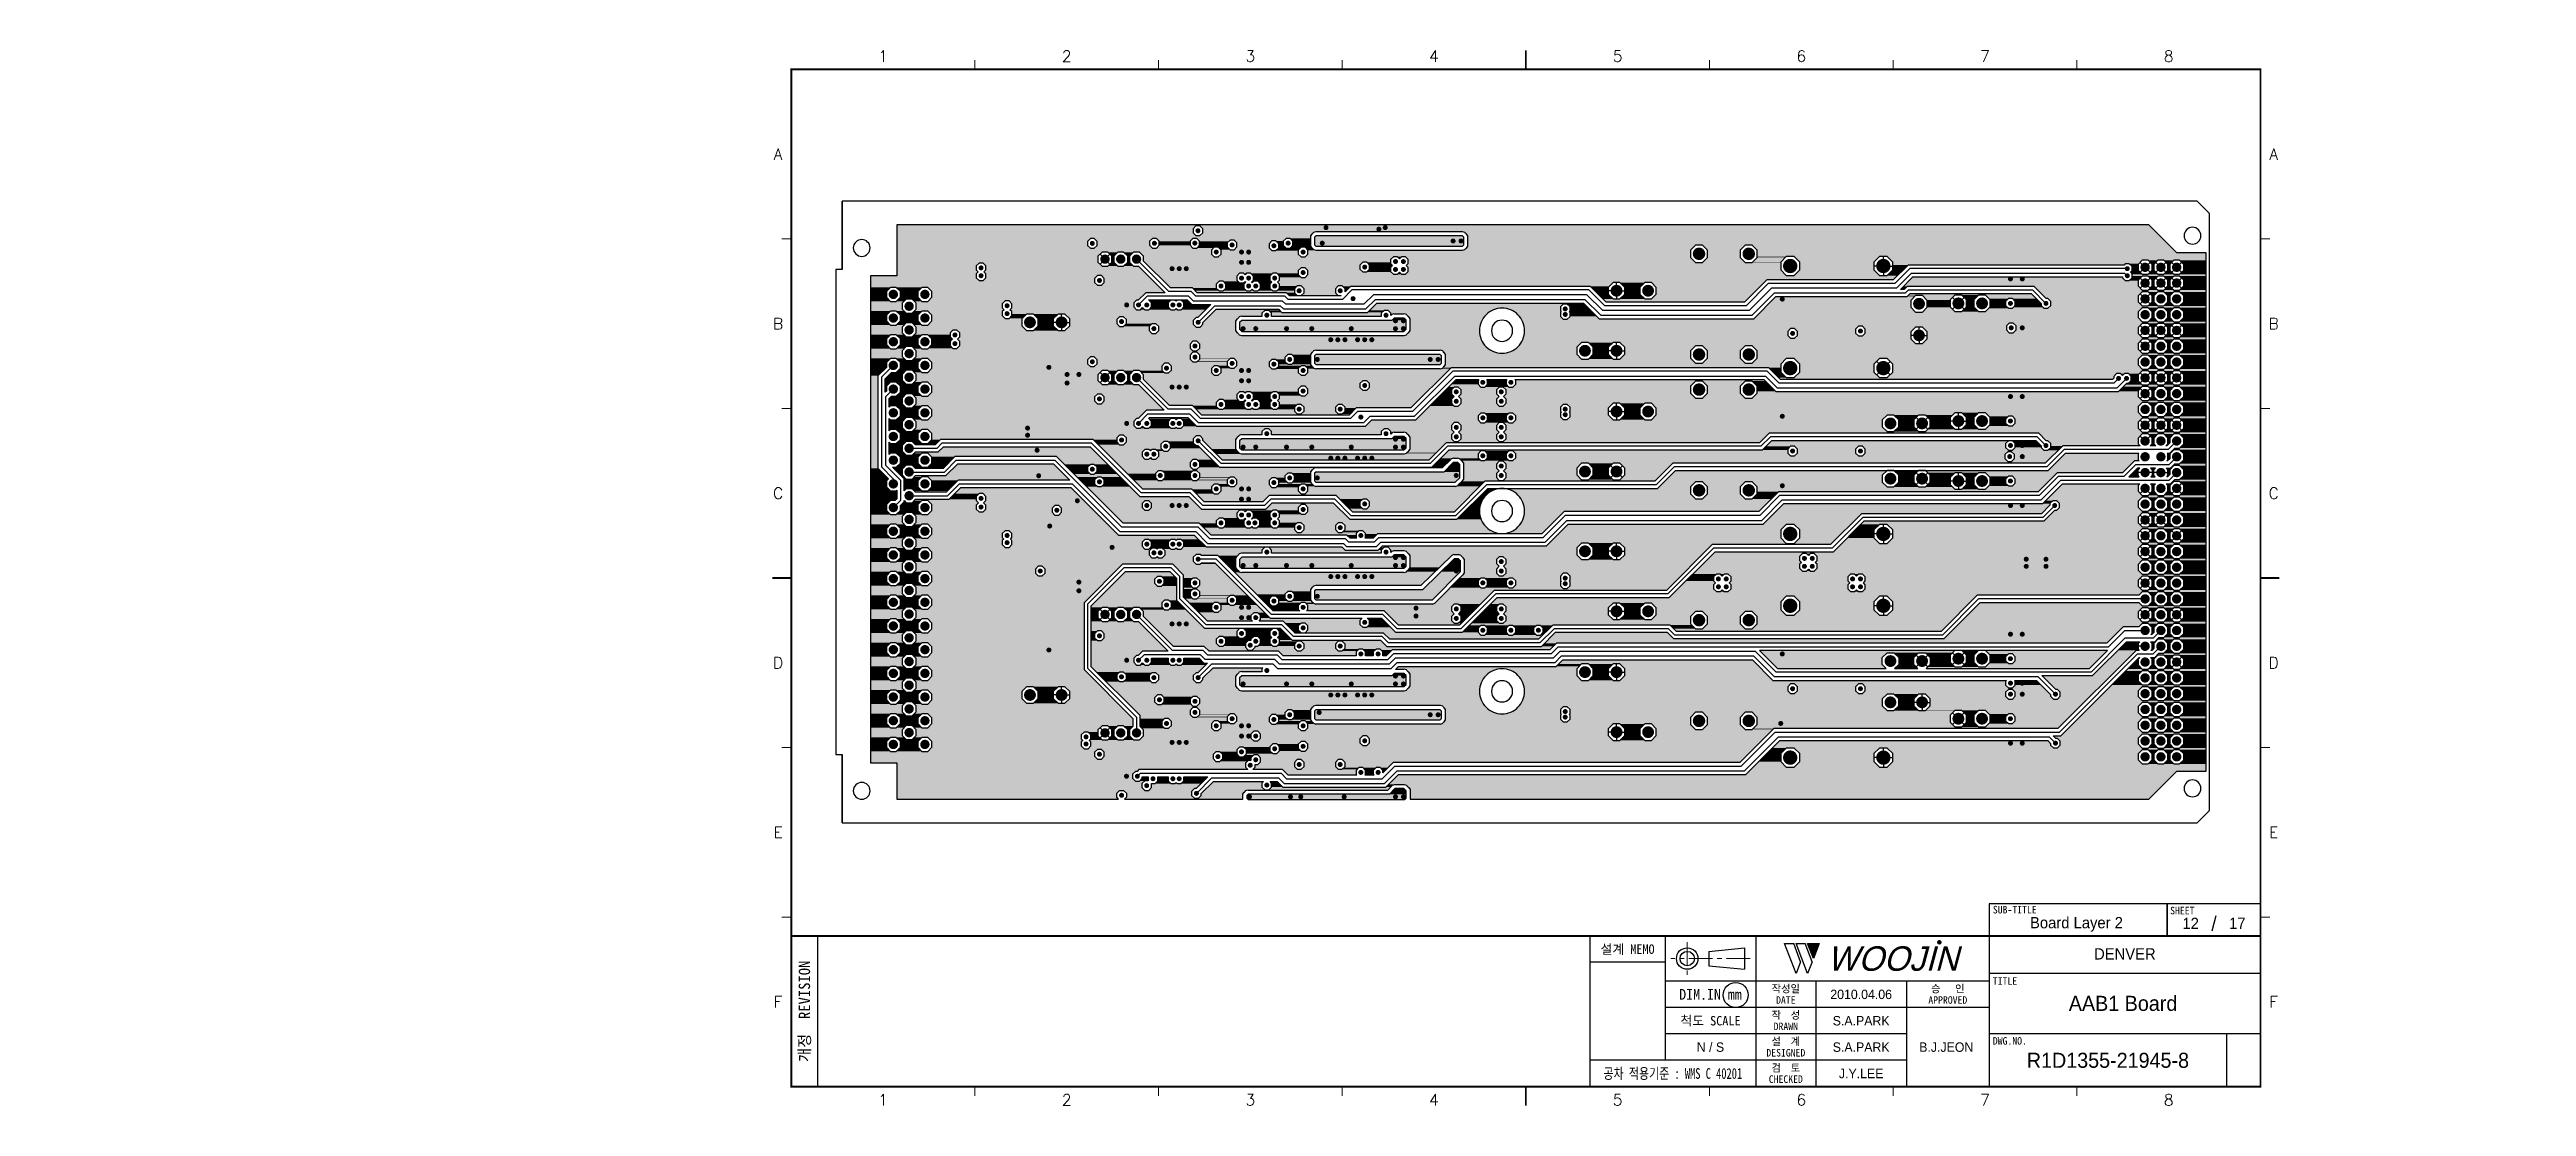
# Model space of a CAD drawing. Extents: x 295 to 953, y 10 to 290.
import ezdxf
from ezdxf.enums import TextEntityAlignment as Align

# ---------------------------------------------------------------- set-up
doc = ezdxf.new("R2010")
doc.units = 0
doc.header["$LTSCALE"] = 5
doc.header["$MEASUREMENT"] = 0
doc.linetypes.add('CENTER', pattern=[2, 1.25, -0.25, 0.25, -0.25])
doc.layers.get('0').update_dxf_attribs({"linetype": 'CONTINUOUS', "lineweight": 25})
for name, color, linetype, lineweight in [('2', 2, 'CENTER', 13), ('4', 4, 'CONTINUOUS', 18), ('6', 6, 'CONTINUOUS', 13)]:
    doc.layers.add(name, color=color, linetype=linetype, lineweight=lineweight)
for name, color, linetype in [('L2-INT1_GBR', 7, 'CONTINUOUS'), ('SHEET', 3, 'CONTINUOUS'), ('문자', 4, 'CONTINUOUS'), ('테두리', 3, 'CONTINUOUS')]:
    doc.layers.add(name, color=color, linetype=linetype)
doc.styles.add('MARK', font='ARLRDBD.TTF')
doc.styles.get("Standard").update_dxf_attribs({"font": 'simplex.shx'})
doc.styles.add('굴림', font='')
doc.styles.add('굴림체', font='')
doc.styles.get('굴림').set_extended_font_data('Gulim')
doc.styles.get('굴림체').set_extended_font_data('GulimChe')

msp = doc.modelspace()

# ---------------------------------------------------------------- texts
at = {"color": 4, "style": '굴림'}
for s, p in [('2010.04.06', (775.98, 39.5)), ('S.A.PARK', (775.98, 32.5)), ('S.A.PARK', (775.98, 25.5)), ('B.J.JEON', (798.57, 25.5)), ('J.Y.LEE', (775.98, 18.5))]:
    msp.add_text(s, height=2.5, dxfattribs=at).set_placement(p, align=Align.MIDDLE_CENTER)
at = {"layer": '4', "style": '굴림'}
for s, p in [('Board Layer 2', (833.13, 58.53)), ('12', (863.44, 58.33)), ('17', (875.83, 58.38)), ('DENVER', (845.98, 50.24))]:
    msp.add_text(s, height=3, dxfattribs=at).set_placement(p, align=Align.MIDDLE_CENTER)
at = {"layer": '6', "char_height": 3.5278, "width": 39.2183, "attachment_point": 4}
for insert in [(295.11, 181.28), (295.11, 173.63)]:
    msp.add_mtext('{\\f굴림|b0|i0|c129;\\C7;', dxfattribs=dict(at, insert=insert))
at = {"layer": '6', "color": 4, "char_height": 3, "attachment_point": 4, "style": '굴림체'}
for insert, width in [((905.28, 137.42), 36.962), ((952.58, 106.26), 52.2944), ((952.58, 102.14), 52.2944), ((573.67, 73.54), 36.962)]:
    msp.add_mtext('{\\f굴림|b0|i0|c129;\\C7;', dxfattribs=dict(at, insert=insert, width=width))
at = {"layer": '문자', "style": '굴림'}
for s, height, p in [('AAB1 Board', 4, (845.5, 37.11)), ('N / S', 2.5, (735.98, 25.5)), ('R1D1355-21945-8', 4, (841.48, 22))]:
    msp.add_text(s, height=height, dxfattribs=at).set_placement(p, align=Align.MIDDLE_CENTER)

# ---------------------------------------------------------------- blocks, each defined once
blk = doc.blocks.new('B')
at = {"layer": '문자'}
blk.add_hatch(color=256, dxfattribs=at).paths.add_polyline_path([(13.79, 10), (15.31, 6), (16.84, 10)])
at = {"color": 4, "const_width": 0.6}
blk.add_lwpolyline([(48.46, 10.32, 1), (49.06, 10.32, 1)], format="xyb", close=True, dxfattribs=at)
at = {"layer": '문자'}
for p, q in [((10.73, 2), (7.68, 10)), ((7.68, 10), (10.09, 10)), ((11.94, 5.16), (10.09, 10)), ((10.73, 10), (13.15, 10)), ((13.79, 2), (10.73, 10)), ((14.99, 5.16), (13.15, 10)), ((13.79, 10), (16.84, 10)), ((15.31, 6), (13.79, 10)), ((16.84, 10), (15.31, 6)), ((11.94, 5.16), (10.73, 2)), ((14.99, 5.16), (13.79, 2))]:
    blk.add_line(p, q, dxfattribs=at)
at = {"layer": '문자', "style": 'MARK', "oblique": 15}
blk.add_text('WOOJIN', height=6.5, dxfattribs=at).set_placement((36.4, 6), align=Align.MIDDLE_CENTER)
blk = doc.blocks.new('C')
blk.add_line((15, 285), (15, 285))
at = {"layer": '2'}
for p, q in [((252.83, 53.35), (252.83, 44.65)), ((269.53, 49), (248.48, 49))]:
    blk.add_line(p, q, dxfattribs=at)
at = {"layer": 'SHEET'}
for p, q in [((393.14, 60.3), (392.07, 56.28)), ((22, 55), (22, 15)), ((227, 55), (227, 15)), ((247, 55), (247, 22)), ((271, 55), (271, 15)), ((271, 55), (271, 15)), ((333, 55), (333, 15)), ((247, 48), (227, 48)), ((333, 43), (247, 43)), ((287, 43), (287, 15)), ((311, 43), (311, 15)), ((405, 45), (333, 45)), ((333, 36), (247, 36)), ((311, 29), (247, 29)), ((405, 29), (333, 29)), ((396, 29), (396, 15)), ((311, 22), (227, 22))]:
    blk.add_line(p, q, dxfattribs=at)
at = {"layer": 'SHEET', "color": 4}
for p, q in [((258.53, 50.9), (268.03, 51.85)), ((258.53, 50.9), (258.53, 47.1)), ((258.53, 47.1), (268.03, 46.15)), ((268.03, 51.85), (268.03, 46.15))]:
    blk.add_line(p, q, dxfattribs=at)
at = {"layer": 'SHEET'}
for points in [[(333, 55), (380.19, 55), (380.19, 63.49), (333, 63.49)], [(380.19, 55), (405, 55), (405, 63.49), (380.19, 63.49)]]:
    blk.add_lwpolyline(points, close=True, dxfattribs=at)
at = {"layer": 'SHEET', "color": 4}
for radius in [2.85, 1.9]:
    blk.add_circle((252.83, 49), radius, dxfattribs=at)
at = {"layer": 'SHEET'}
blk.add_circle((265.7, 39.32), 3.32, dxfattribs=at)
at = {"layer": '테두리'}
blk.add_line((405, 285), (405, 15), dxfattribs=at)
for points, const_width in [([(210, 290), (210, 285)], 0.5), ([(15, 285), (15, 15), (405, 15), (405, 285), (15, 285)], 0.5), ([(63.75, 287.5), (63.75, 285)], 0.3), ([(112.5, 287.5), (112.5, 285)], 0.3), ([(161.25, 287.5), (161.25, 285)], 0.3), ([(258.75, 287.5), (258.75, 285)], 0.3), ([(307.5, 287.5), (307.5, 285)], 0.3), ([(356.25, 287.5), (356.25, 285)], 0.3), ([(12.5, 240), (15, 240)], 0.3), ([(407.5, 240), (405, 240)], 0.3), ([(12.5, 195), (15, 195)], 0.3), ([(407.5, 195), (405, 195)], 0.3), ([(10, 150), (15, 150)], 0.5), ([(410, 150), (405, 150)], 0.5), ([(12.5, 105), (15, 105)], 0.3), ([(407.5, 105), (405, 105)], 0.3), ([(12.5, 60), (15, 60)], 0.3), ([(407.5, 60), (405, 60)], 0.3), ([(15, 55), (405, 55)], 0.5), ([(63.75, 12.5), (63.75, 15)], 0.3), ([(112.5, 12.5), (112.5, 15)], 0.3), ([(161.25, 12.5), (161.25, 15)], 0.3), ([(210, 10), (210, 15)], 0.5), ([(258.75, 12.5), (258.75, 15)], 0.3), ([(307.5, 12.5), (307.5, 15)], 0.3), ([(356.25, 12.5), (356.25, 15)], 0.3)]:
    blk.add_lwpolyline(points, dxfattribs=dict(at, const_width=const_width))
blk.add_blockref('B', (271, 43))
at = {"layer": '문자'}
for s, p in [('1', (39.38, 288.5)), ('2', (88.12, 288.5)), ('3', (136.88, 288.5)), ('4', (185.62, 288.5)), ('5', (234.38, 288.5)), ('6', (283.12, 288.5)), ('7', (331.88, 288.5)), ('8', (380.62, 288.5)), ('A', (11.5, 262.5)), ('A', (408.5, 262.5)), ('B', (11.5, 217.5)), ('B', (408.5, 217.5)), ('C', (11.5, 172.5)), ('C', (408.5, 172.5)), ('D', (11.5, 127.5)), ('D', (408.5, 127.5)), ('E', (11.5, 82.5)), ('E', (408.5, 82.5)), ('F', (11.5, 37.5)), ('F', (408.5, 37.5)), ('1', (39.38, 11.5)), ('2', (88.12, 11.5)), ('3', (136.88, 11.5)), ('4', (185.62, 11.5)), ('5', (234.38, 11.5)), ('6', (283.12, 11.5)), ('7', (331.88, 11.5)), ('8', (380.62, 11.5))]:
    blk.add_text(s, height=3, dxfattribs=at).set_placement(p, align=Align.MIDDLE)
at = {"layer": '문자', "style": '굴림체'}
for s, height, p in [('SUB-TITLE', 2, (339.77, 61.98)), ('SHEET', 2, (384.24, 61.74)), ('설계 MEMO', 2.5, (237, 51.5)), ('DIM.IN mm', 2.85, (259, 39.5)), ('작성일', 2, (279, 41)), ('승   인', 2, (322, 41)), ('척도 SCALE', 2.5, (259, 32.5)), ('작  성', 2, (279, 34)), ('DATE', 2, (279, 38)), ('APPROVED', 2, (322, 38)), ('설  계', 2, (279, 27)), ('DRAWN', 2, (279, 31)), ('DESIGNED', 2, (279, 24)), ('검  토', 2, (279, 20)), ('CHECKED', 2, (279, 17))]:
    blk.add_text(s, height=height, dxfattribs=at).set_placement(p, align=Align.MIDDLE_CENTER)
blk.add_text('개정  REVISION', height=3, rotation=90, dxfattribs=at).set_placement((18.5, 35), align=Align.MIDDLE_CENTER)
for s, p in [('TITLE', (333.95, 42.05)), ('DWG.NO.', (333.95, 26.15))]:
    blk.add_text(s, height=2, dxfattribs=at).set_placement(p)
at = {"layer": '문자', "style": '굴림체', "width": 0.75}
blk.add_text('공차 적용기준 : WMS C 40201', height=2.85, dxfattribs=at).set_placement((249, 18.5), align=Align.MIDDLE_CENTER)

# ---------------------------------------------------------------- linework, layer by layer
msp.add_line((491.98, 15), (491.98, 15))
msp.add_line((491.98, 15), (491.98, 15))
for points, const_width in [([(633.6, 243, 1), (634.26, 243, 1)], 0.66), ([(649.32, 243, 1), (649.98, 243, 1)], 0.66), ([(571.57, 238.81, 1), (572.23, 238.81, 1)], 0.66), ([(588.06, 238.83, 1), (588.72, 238.83, 1)], 0.66), ([(598.79, 238.86, 1), (599.45, 238.86, 1)], 0.66), ([(599.61, 242.16, 1), (600.27, 242.16, 1)], 0.66), ([(604.47, 236.5, 1), (605.13, 236.5, 1)], 0.66), ([(608.67, 238.39, 1), (609.33, 238.39, 1)], 0.66), ([(611.18, 236.5, 1), (611.84, 236.5, 1)], 0.66), ([(613.07, 236.5, 1), (613.73, 236.5, 1)], 0.66), ([(619.77, 238.18, 1), (620.43, 238.18, 1)], 0.66), ([(623.54, 238.86, 1), (624.2, 238.86, 1)], 0.66), ([(627.52, 236.5, 1), (628.18, 236.5, 1)], 0.66), ([(632.61, 238.86, 1), (633.27, 238.86, 1)], 0.66), ([(647.64, 242.58, 1), (648.3, 242.58, 1)], 0.66), ([(667.34, 239.44, 1), (668, 239.44, 1)], 0.66), ([(669.43, 239.44, 1), (670.09, 239.44, 1)], 0.66), ([(732.12, 236.04, 1), (733.77, 236.04, 1)], 1.65), ([(745.32, 236.04, 1), (746.97, 236.04, 1)], 1.65), ([(542.03, 232.31, 1), (542.69, 232.31, 1)], 0.66), ([(542.03, 230.22, 1), (542.69, 230.22, 1)], 0.66), ([(574.64, 234.62, 1), (575.88, 234.62, 1)], 1.24), ([(578.83, 234.62, 1), (580.07, 234.62, 1)], 1.24), ([(583.02, 234.62, 1), (584.26, 234.62, 1)], 1.24), ([(592.74, 232.1, 1), (593.4, 232.1, 1)], 0.66), ([(594.63, 232.1, 1), (595.29, 232.1, 1)], 0.66), ([(596.51, 232.1, 1), (597.17, 232.1, 1)], 0.66), ([(611.18, 233.78, 1), (611.84, 233.78, 1)], 0.66), ([(611.18, 229.59, 1), (611.84, 229.59, 1)], 0.66), ([(613.07, 233.78, 1), (613.73, 233.78, 1)], 0.66), ([(613.07, 229.59, 1), (613.73, 229.59, 1)], 0.66), ([(619.98, 229.59, 1), (620.64, 229.59, 1)], 0.66), ([(627.52, 231.06, 1), (628.18, 231.06, 1)], 0.66), ([(643.87, 232.52, 1), (644.53, 232.52, 1)], 0.66), ([(652.04, 233.99, 1), (652.7, 233.99, 1)], 0.66), ([(652.04, 231.89, 1), (652.7, 231.89, 1)], 0.66), ([(654.14, 233.99, 1), (654.8, 233.99, 1)], 0.66), ([(654.14, 231.89, 1), (654.8, 231.89, 1)], 0.66), ([(756.2, 232.8, 1), (758.1, 232.8, 1)], 1.9), ([(780.93, 232.8, 1), (782.82, 232.8, 1)], 1.9), ([(846.29, 232.1, 1), (846.95, 232.1, 1)], 0.66), ([(846.29, 230.22, 1), (846.95, 230.22, 1)], 0.66), ([(850.73, 232.46, 1), (851.97, 232.46, 1)], 1.24), ([(854.92, 232.46, 1), (856.16, 232.46, 1)], 1.24), ([(859.11, 232.46, 1), (860.35, 232.46, 1)], 1.24), ([(518.46, 225.27, 1), (519.7, 225.27, 1)], 1.24), ([(526.85, 225.27, 1), (528.08, 225.27, 1)], 1.24), ([(573.46, 228.96, 1), (574.12, 228.96, 1)], 0.66), ([(605.73, 227.49, 1), (606.39, 227.49, 1)], 0.66), ([(613.07, 227.49, 1), (613.73, 227.49, 1)], 0.66), ([(614.95, 227.49, 1), (615.61, 227.49, 1)], 0.66), ([(619.98, 227.49, 1), (620.64, 227.49, 1)], 0.66), ([(626.48, 226.24, 1), (627.14, 226.24, 1)], 0.66), ([(637.37, 226.24, 1), (638.03, 226.24, 1)], 0.66), ([(640.78, 224.14, 1), (641.44, 224.14, 1)], 0.66), ([(710.26, 226.24, 1), (711.83, 226.24, 1)], 1.57), ([(718.64, 226.24, 1), (720.21, 226.24, 1)], 1.57), ([(754.71, 224.01, 1), (755.37, 224.01, 1)], 0.66), ([(790.56, 222.78, 1), (792.12, 222.78, 1)], 1.57), ([(801, 222.88, 1), (802.57, 222.88, 1)], 1.57), ([(807.28, 222.88, 1), (808.85, 222.88, 1)], 1.57), ([(815.28, 229.38, 1), (815.94, 229.38, 1)], 0.66), ([(815.28, 222.88, 1), (815.94, 222.88, 1)], 0.66), ([(818.42, 229.38, 1), (819.08, 229.38, 1)], 0.66), ([(824.71, 222.88, 1), (825.37, 222.88, 1)], 0.66), ([(850.73, 228.27, 1), (851.97, 228.27, 1)], 1.24), ([(850.73, 224.08, 1), (851.97, 224.08, 1)], 1.24), ([(854.92, 228.27, 1), (856.16, 228.27, 1)], 1.24), ([(854.92, 224.08, 1), (856.16, 224.08, 1)], 1.24), ([(859.11, 228.27, 1), (860.35, 228.27, 1)], 1.24), ([(859.11, 224.08, 1), (860.35, 224.08, 1)], 1.24), ([(518.46, 218.99, 1), (519.7, 218.99, 1)], 1.24), ([(522.65, 222.13, 1), (523.89, 222.13, 1)], 1.24), ([(522.65, 215.84, 1), (523.89, 215.84, 1)], 1.24), ([(526.85, 218.99, 1), (528.08, 218.99, 1)], 1.24), ([(548.94, 222.26, 1), (549.6, 222.26, 1)], 0.66), ([(548.94, 220.16, 1), (549.6, 220.16, 1)], 0.66), ([(554.57, 217.85, 1), (556.13, 217.85, 1)], 1.57), ([(562.95, 217.85, 1), (564.52, 217.85, 1)], 1.57), ([(579.33, 218.06, 1), (579.99, 218.06, 1)], 0.66), ([(580.69, 222.46, 1), (581.35, 222.46, 1)], 0.66), ([(583.83, 222.46, 1), (584.49, 222.46, 1)], 0.66), ([(586.03, 222.46, 1), (586.69, 222.46, 1)], 0.66), ([(592.95, 222.46, 1), (593.61, 222.46, 1)], 0.66), ([(594.63, 222.46, 1), (595.29, 222.46, 1)], 0.66), ([(599.65, 217.85, 1), (600.31, 217.85, 1)], 0.66), ([(617.89, 219.74, 1), (618.55, 219.74, 1)], 0.66), ([(649.53, 219.74, 1), (650.19, 219.74, 1)], 0.66), ([(652.04, 218.27, 1), (652.7, 218.27, 1)], 0.66), ([(654.14, 218.27, 1), (654.8, 218.27, 1)], 0.66), ([(697.1, 221.42, 1), (697.76, 221.42, 1)], 0.66), ([(697.1, 219.95, 1), (697.76, 219.95, 1)], 0.66), ([(815.49, 216.39, 1), (816.15, 216.39, 1)], 0.66), ([(818.42, 216.39, 1), (819.08, 216.39, 1)], 0.66), ([(850.73, 219.89, 1), (851.97, 219.89, 1)], 1.24), ([(854.92, 219.89, 1), (856.16, 219.89, 1)], 1.24), ([(859.11, 219.89, 1), (860.35, 219.89, 1)], 1.24), ([(518.46, 212.7, 1), (519.7, 212.7, 1)], 1.24), ([(522.65, 209.56, 1), (523.89, 209.56, 1)], 1.24), ([(526.85, 212.7, 1), (528.08, 212.7, 1)], 1.24), ([(535.11, 214.5, 1), (535.77, 214.5, 1)], 0.66), ([(535.11, 212.2, 1), (535.77, 212.2, 1)], 0.66), ([(587.92, 216.18, 1), (588.58, 216.18, 1)], 0.66), ([(598.82, 211.57, 1), (599.48, 211.57, 1)], 0.66), ([(611.6, 216.18, 1), (612.26, 216.18, 1)], 0.66), ([(614.95, 216.18, 1), (615.61, 216.18, 1)], 0.66), ([(623.12, 216.18, 1), (623.78, 216.18, 1)], 0.66), ([(629.83, 216.18, 1), (630.49, 216.18, 1)], 0.66), ([(634.86, 213.24, 1), (635.52, 213.24, 1)], 0.66), ([(636.74, 213.24, 1), (637.4, 213.24, 1)], 0.66), ([(638.63, 213.24, 1), (639.29, 213.24, 1)], 0.66), ([(640.31, 216.18, 1), (640.97, 216.18, 1)], 0.66), ([(641.98, 213.24, 1), (642.64, 213.24, 1)], 0.66), ([(643.87, 213.24, 1), (644.53, 213.24, 1)], 0.66), ([(645.76, 213.24, 1), (646.42, 213.24, 1)], 0.66), ([(652.04, 216.18, 1), (652.7, 216.18, 1)], 0.66), ([(654.14, 216.18, 1), (654.8, 216.18, 1)], 0.66), ([(701.88, 210.31, 1), (703.45, 210.31, 1)], 1.57), ([(710.26, 210.31, 1), (711.83, 210.31, 1)], 1.57), ([(732.12, 209.31, 1), (733.77, 209.31, 1)], 1.65), ([(745.32, 209.31, 1), (746.97, 209.31, 1)], 1.65), ([(757.45, 214.92, 1), (758.11, 214.92, 1)], 0.66), ([(775.47, 215.55, 1), (776.13, 215.55, 1)], 0.66), ([(790.56, 214.39, 1), (792.12, 214.39, 1)], 1.57), ([(850.73, 215.7, 1), (851.97, 215.7, 1)], 1.24), ([(850.73, 211.51, 1), (851.97, 211.51, 1)], 1.24), ([(854.92, 215.7, 1), (856.16, 215.7, 1)], 1.24), ([(854.92, 211.51, 1), (856.16, 211.51, 1)], 1.24), ([(859.11, 215.7, 1), (860.35, 215.7, 1)], 1.24), ([(859.11, 211.51, 1), (860.35, 211.51, 1)], 1.24), ([(518.46, 206.42, 1), (519.7, 206.42, 1)], 1.24), ([(522.65, 203.27, 1), (523.89, 203.27, 1)], 1.24), ([(526.85, 206.42, 1), (528.08, 206.42, 1)], 1.24), ([(560.05, 205.91, 1), (560.71, 205.91, 1)], 0.66), ([(564.87, 204.02, 1), (565.53, 204.02, 1)], 0.66), ([(568.01, 204.02, 1), (568.67, 204.02, 1)], 0.66), ([(571.57, 207.38, 1), (572.23, 207.38, 1)], 0.66), ([(574.64, 203.19, 1), (575.88, 203.19, 1)], 1.24), ([(578.83, 203.19, 1), (580.07, 203.19, 1)], 1.24), ([(583.02, 203.19, 1), (584.26, 203.19, 1)], 1.24), ([(591.27, 205.7, 1), (591.93, 205.7, 1)], 0.66), ([(598.82, 208.63, 1), (599.48, 208.63, 1)], 0.66), ([(604.47, 205.07, 1), (605.13, 205.07, 1)], 0.66), ([(608.67, 206.96, 1), (609.33, 206.96, 1)], 0.66), ([(611.18, 205.07, 1), (611.84, 205.07, 1)], 0.66), ([(613.07, 205.07, 1), (613.73, 205.07, 1)], 0.66), ([(619.77, 206.75, 1), (620.43, 206.75, 1)], 0.66), ([(623.96, 208.01, 1), (624.62, 208.01, 1)], 0.66), ([(627.52, 205.07, 1), (628.18, 205.07, 1)], 0.66), ([(631.3, 208.01, 1), (631.96, 208.01, 1)], 0.66), ([(661.26, 208.01, 1), (661.92, 208.01, 1)], 0.66), ([(663.36, 208.01, 1), (664.02, 208.01, 1)], 0.66), ([(756.2, 205.7, 1), (758.1, 205.7, 1)], 1.9), ([(780.93, 205.7, 1), (782.82, 205.7, 1)], 1.9), ([(850.73, 207.31, 1), (851.97, 207.31, 1)], 1.24), ([(850.73, 203.12, 1), (851.97, 203.12, 1)], 1.24), ([(854.92, 207.31, 1), (856.16, 207.31, 1)], 1.24), ([(854.92, 203.12, 1), (856.16, 203.12, 1)], 1.24), ([(859.11, 207.31, 1), (860.35, 207.31, 1)], 1.24), ([(859.11, 203.12, 1), (860.35, 203.12, 1)], 1.24), ([(518.46, 200.13, 1), (519.7, 200.13, 1)], 1.24), ([(522.65, 196.99, 1), (523.89, 196.99, 1)], 1.24), ([(526.85, 200.13, 1), (528.08, 200.13, 1)], 1.24), ([(564.87, 201.74, 1), (565.53, 201.74, 1)], 0.66), ([(573.46, 197.53, 1), (574.12, 197.53, 1)], 0.66), ([(592.74, 200.67, 1), (593.4, 200.67, 1)], 0.66), ([(594.63, 200.67, 1), (595.29, 200.67, 1)], 0.66), ([(596.51, 200.67, 1), (597.17, 200.67, 1)], 0.66), ([(611.18, 202.35, 1), (611.84, 202.35, 1)], 0.66), ([(611.18, 198.16, 1), (611.84, 198.16, 1)], 0.66), ([(613.07, 202.35, 1), (613.73, 202.35, 1)], 0.66), ([(613.07, 198.16, 1), (613.73, 198.16, 1)], 0.66), ([(619.98, 198.16, 1), (620.64, 198.16, 1)], 0.66), ([(627.52, 199.62, 1), (628.18, 199.62, 1)], 0.66), ([(643.87, 201.09, 1), (644.53, 201.09, 1)], 0.66), ([(668.18, 199.41, 1), (668.84, 199.41, 1)], 0.66), ([(668.18, 196.9, 1), (668.84, 196.9, 1)], 0.66), ([(675.22, 201.93, 1), (675.88, 201.93, 1)], 0.66), ([(680.12, 199.41, 1), (680.78, 199.41, 1)], 0.66), ([(680.12, 196.9, 1), (680.78, 196.9, 1)], 0.66), ([(682.68, 201.93, 1), (683.34, 201.93, 1)], 0.66), ([(732.12, 200, 1), (733.77, 200, 1)], 1.65), ([(745.32, 200, 1), (746.97, 200, 1)], 1.65), ([(815.28, 198.16, 1), (815.94, 198.16, 1)], 0.66), ([(818.42, 198.16, 1), (819.08, 198.16, 1)], 0.66), ([(843.99, 202.98, 1), (844.65, 202.98, 1)], 0.66), ([(846.09, 202.98, 1), (846.75, 202.98, 1)], 0.66), ([(850.73, 198.93, 1), (851.97, 198.93, 1)], 1.24), ([(854.92, 198.93, 1), (856.16, 198.93, 1)], 1.24), ([(859.11, 198.93, 1), (860.35, 198.93, 1)], 1.24), ([(518.46, 193.84, 1), (519.7, 193.84, 1)], 1.24), ([(522.65, 190.7, 1), (523.89, 190.7, 1)], 1.24), ([(526.85, 193.84, 1), (528.08, 193.84, 1)], 1.24), ([(580.69, 191.03, 1), (581.35, 191.03, 1)], 0.66), ([(583.83, 191.03, 1), (584.49, 191.03, 1)], 0.66), ([(586.03, 191.03, 1), (586.69, 191.03, 1)], 0.66), ([(592.95, 191.03, 1), (593.61, 191.03, 1)], 0.66), ([(594.63, 191.03, 1), (595.29, 191.03, 1)], 0.66), ([(605.73, 196.06, 1), (606.39, 196.06, 1)], 0.66), ([(613.07, 196.06, 1), (613.73, 196.06, 1)], 0.66), ([(614.95, 196.06, 1), (615.61, 196.06, 1)], 0.66), ([(619.98, 196.06, 1), (620.64, 196.06, 1)], 0.66), ([(626.48, 194.8, 1), (627.14, 194.8, 1)], 0.66), ([(637.37, 194.8, 1), (638.03, 194.8, 1)], 0.66), ([(642.85, 192.71, 1), (643.51, 192.71, 1)], 0.66), ([(675.22, 192.5, 1), (675.88, 192.5, 1)], 0.66), ([(682.68, 192.5, 1), (683.34, 192.5, 1)], 0.66), ([(697.1, 194.8, 1), (697.76, 194.8, 1)], 0.66), ([(697.1, 193.34, 1), (697.76, 193.34, 1)], 0.66), ([(710.26, 194.18, 1), (711.83, 194.18, 1)], 1.57), ([(718.64, 194.18, 1), (720.21, 194.18, 1)], 1.57), ([(754.72, 192.92, 1), (755.38, 192.92, 1)], 0.66), ([(782.98, 191.03, 1), (784.54, 191.03, 1)], 1.57), ([(791.36, 191.03, 1), (792.93, 191.03, 1)], 1.57), ([(801, 191.66, 1), (802.57, 191.66, 1)], 1.57), ([(807.28, 191.66, 1), (808.85, 191.66, 1)], 1.57), ([(815.28, 191.66, 1), (815.94, 191.66, 1)], 0.66), ([(850.73, 194.74, 1), (851.97, 194.74, 1)], 1.24), ([(850.73, 190.55, 1), (851.97, 190.55, 1)], 1.24), ([(854.92, 194.74, 1), (856.16, 194.74, 1)], 1.24), ([(854.92, 190.55, 1), (856.16, 190.55, 1)], 1.24), ([(859.11, 194.74, 1), (860.35, 194.74, 1)], 1.24), ([(859.11, 190.55, 1), (860.35, 190.55, 1)], 1.24), ([(518.46, 187.56, 1), (519.7, 187.56, 1)], 1.24), ([(522.65, 184.41, 1), (523.89, 184.41, 1)], 1.24), ([(526.85, 187.56, 1), (528.08, 187.56, 1)], 1.24), ([(554.39, 189.78, 1), (555.05, 189.78, 1)], 0.66), ([(554.39, 187.89, 1), (555.05, 187.89, 1)], 0.66), ([(556.91, 183.91, 1), (557.57, 183.91, 1)], 0.66), ([(579.33, 186.63, 1), (579.99, 186.63, 1)], 0.66), ([(591.06, 184.96, 1), (591.72, 184.96, 1)], 0.66), ([(599.65, 186.42, 1), (600.31, 186.42, 1)], 0.66), ([(611.6, 184.75, 1), (612.26, 184.75, 1)], 0.66), ([(614.95, 184.75, 1), (615.61, 184.75, 1)], 0.66), ([(617.89, 188.31, 1), (618.55, 188.31, 1)], 0.66), ([(623.12, 184.75, 1), (623.78, 184.75, 1)], 0.66), ([(629.83, 184.75, 1), (630.49, 184.75, 1)], 0.66), ([(640.31, 184.75, 1), (640.97, 184.75, 1)], 0.66), ([(649.53, 188.31, 1), (650.19, 188.31, 1)], 0.66), ([(652.04, 186.84, 1), (652.7, 186.84, 1)], 0.66), ([(652.04, 184.75, 1), (652.7, 184.75, 1)], 0.66), ([(654.14, 186.84, 1), (654.8, 186.84, 1)], 0.66), ([(654.14, 184.75, 1), (654.8, 184.75, 1)], 0.66), ([(668.18, 189.98, 1), (668.84, 189.98, 1)], 0.66), ([(668.18, 187.47, 1), (668.84, 187.47, 1)], 0.66), ([(680.12, 189.98, 1), (680.78, 189.98, 1)], 0.66), ([(680.12, 187.47, 1), (680.78, 187.47, 1)], 0.66), ([(757.45, 183.7, 1), (758.11, 183.7, 1)], 0.66), ([(775.47, 183.7, 1), (776.13, 183.7, 1)], 0.66), ([(815.28, 185.16, 1), (815.94, 185.16, 1)], 0.66), ([(818.42, 185.16, 1), (819.08, 185.16, 1)], 0.66), ([(824.71, 185.16, 1), (825.37, 185.16, 1)], 0.66), ([(850.73, 186.36, 1), (851.97, 186.36, 1)], 1.24), ([(854.92, 186.36, 1), (856.16, 186.36, 1)], 1.24), ([(859.11, 186.36, 1), (860.35, 186.36, 1)], 1.24), ([(518.46, 181.27, 1), (519.7, 181.27, 1)], 1.24), ([(522.65, 178.13, 1), (523.89, 178.13, 1)], 1.24), ([(526.85, 181.27, 1), (528.08, 181.27, 1)], 1.24), ([(557.33, 177.13, 1), (557.99, 177.13, 1)], 0.66), ([(571.57, 178.88, 1), (572.23, 178.88, 1)], 0.66), ([(586.03, 182.86, 1), (586.69, 182.86, 1)], 0.66), ([(587.92, 182.86, 1), (588.58, 182.86, 1)], 0.66), ([(589.6, 177.2, 1), (590.26, 177.2, 1)], 0.66), ([(598.82, 180.14, 1), (599.48, 180.14, 1)], 0.66), ([(598.82, 177.2, 1), (599.48, 177.2, 1)], 0.66), ([(634.86, 181.81, 1), (635.52, 181.81, 1)], 0.66), ([(636.74, 181.81, 1), (637.4, 181.81, 1)], 0.66), ([(638.63, 181.81, 1), (639.29, 181.81, 1)], 0.66), ([(641.98, 181.81, 1), (642.64, 181.81, 1)], 0.66), ([(643.87, 181.81, 1), (644.53, 181.81, 1)], 0.66), ([(645.76, 181.81, 1), (646.42, 181.81, 1)], 0.66), ([(668.18, 179.72, 1), (668.84, 179.72, 1)], 0.66), ([(668.18, 177.2, 1), (668.84, 177.2, 1)], 0.66), ([(675.22, 182.44, 1), (675.88, 182.44, 1)], 0.66), ([(680.12, 179.72, 1), (680.78, 179.72, 1)], 0.66), ([(680.12, 177.2, 1), (680.78, 177.2, 1)], 0.66), ([(682.68, 182.44, 1), (683.34, 182.44, 1)], 0.66), ([(701.88, 178.25, 1), (703.45, 178.25, 1)], 1.57), ([(710.26, 178.25, 1), (711.83, 178.25, 1)], 1.57), ([(782.98, 176.36, 1), (784.54, 176.36, 1)], 1.57), ([(791.36, 176.36, 1), (792.93, 176.36, 1)], 1.57), ([(815.07, 182.23, 1), (815.73, 182.23, 1)], 0.66), ([(818.42, 182.23, 1), (819.08, 182.23, 1)], 0.66), ([(850.73, 182.17, 1), (851.97, 182.17, 1)], 1.24), ([(850.73, 177.98, 1), (851.97, 177.98, 1)], 1.24), ([(854.92, 182.17, 1), (856.16, 182.17, 1)], 1.24), ([(854.92, 177.98, 1), (856.16, 177.98, 1)], 1.24), ([(859.11, 182.17, 1), (860.35, 182.17, 1)], 1.24), ([(859.11, 177.98, 1), (860.35, 177.98, 1)], 1.24), ([(518.46, 174.98, 1), (519.7, 174.98, 1)], 1.24), ([(522.65, 171.84, 1), (523.89, 171.84, 1)], 1.24), ([(526.85, 174.98, 1), (528.08, 174.98, 1)], 1.24), ([(542.03, 171.13, 1), (542.69, 171.13, 1)], 0.66), ([(567.59, 170.5, 1), (568.25, 170.5, 1)], 0.66), ([(573.46, 175.53, 1), (574.12, 175.53, 1)], 0.66), ([(604.47, 173.64, 1), (605.13, 173.64, 1)], 0.66), ([(608.67, 175.53, 1), (609.33, 175.53, 1)], 0.66), ([(611.18, 173.64, 1), (611.84, 173.64, 1)], 0.66), ([(611.18, 170.92, 1), (611.84, 170.92, 1)], 0.66), ([(613.07, 173.64, 1), (613.73, 173.64, 1)], 0.66), ([(613.07, 170.92, 1), (613.73, 170.92, 1)], 0.66), ([(619.77, 175.32, 1), (620.43, 175.32, 1)], 0.66), ([(623.96, 176.57, 1), (624.62, 176.57, 1)], 0.66), ([(627.52, 173.64, 1), (628.18, 173.64, 1)], 0.66), ([(631.3, 176.57, 1), (631.96, 176.57, 1)], 0.66), ([(732.12, 173.27, 1), (733.77, 173.27, 1)], 1.65), ([(745.32, 173.27, 1), (746.97, 173.27, 1)], 1.65), ([(754.72, 174.48, 1), (755.38, 174.48, 1)], 0.66), ([(801, 175.74, 1), (802.57, 175.74, 1)], 1.57), ([(807.28, 175.74, 1), (808.85, 175.74, 1)], 1.57), ([(815.28, 175.74, 1), (815.94, 175.74, 1)], 0.66), ([(850.73, 173.79, 1), (851.97, 173.79, 1)], 1.24), ([(854.92, 173.79, 1), (856.16, 173.79, 1)], 1.24), ([(859.11, 173.79, 1), (860.35, 173.79, 1)], 1.24), ([(518.46, 168.7, 1), (519.7, 168.7, 1)], 1.24), ([(522.65, 165.55, 1), (523.89, 165.55, 1)], 1.24), ([(526.85, 168.7, 1), (528.08, 168.7, 1)], 1.24), ([(542.03, 168.82, 1), (542.69, 168.82, 1)], 0.66), ([(560.26, 163.79, 1), (560.92, 163.79, 1)], 0.66), ([(562.15, 167.98, 1), (562.81, 167.98, 1)], 0.66), ([(586.03, 169.24, 1), (586.69, 169.24, 1)], 0.66), ([(592.74, 169.24, 1), (593.4, 169.24, 1)], 0.66), ([(594.63, 169.24, 1), (595.29, 169.24, 1)], 0.66), ([(596.51, 169.24, 1), (597.17, 169.24, 1)], 0.66), ([(605.73, 164.63, 1), (606.39, 164.63, 1)], 0.66), ([(611.18, 166.72, 1), (611.84, 166.72, 1)], 0.66), ([(613.07, 166.72, 1), (613.73, 166.72, 1)], 0.66), ([(613.07, 164.63, 1), (613.73, 164.63, 1)], 0.66), ([(614.74, 164.63, 1), (615.4, 164.63, 1)], 0.66), ([(619.98, 166.72, 1), (620.64, 166.72, 1)], 0.66), ([(619.98, 164.63, 1), (620.64, 164.63, 1)], 0.66), ([(627.52, 168.19, 1), (628.18, 168.19, 1)], 0.66), ([(643.87, 169.66, 1), (644.53, 169.66, 1)], 0.66), ([(815.28, 169.24, 1), (815.94, 169.24, 1)], 0.66), ([(818.42, 169.24, 1), (819.08, 169.24, 1)], 0.66), ([(827.02, 169.24, 1), (827.68, 169.24, 1)], 0.66), ([(850.73, 169.6, 1), (851.97, 169.6, 1)], 1.24), ([(850.73, 165.4, 1), (851.97, 165.4, 1)], 1.24), ([(854.92, 169.6, 1), (856.16, 169.6, 1)], 1.24), ([(854.92, 165.4, 1), (856.16, 165.4, 1)], 1.24), ([(859.11, 169.6, 1), (860.35, 169.6, 1)], 1.24), ([(859.11, 165.4, 1), (860.35, 165.4, 1)], 1.24), ([(518.46, 162.41, 1), (519.7, 162.41, 1)], 1.24), ([(522.65, 159.27, 1), (523.89, 159.27, 1)], 1.24), ([(526.85, 162.41, 1), (528.08, 162.41, 1)], 1.24), ([(548.94, 161.28, 1), (549.6, 161.28, 1)], 0.66), ([(548.94, 159.39, 1), (549.6, 159.39, 1)], 0.66), ([(576.81, 158.13, 1), (577.47, 158.13, 1)], 0.66), ([(586.03, 158.97, 1), (586.69, 158.97, 1)], 0.66), ([(592.95, 158.97, 1), (593.61, 158.97, 1)], 0.66), ([(594.63, 158.97, 1), (595.29, 158.97, 1)], 0.66), ([(626.48, 163.37, 1), (627.14, 163.37, 1)], 0.66), ([(637.37, 163.37, 1), (638.03, 163.37, 1)], 0.66), ([(642.85, 161.28, 1), (643.51, 161.28, 1)], 0.66), ([(701.88, 157.09, 1), (703.45, 157.09, 1)], 1.57), ([(710.26, 157.09, 1), (711.83, 157.09, 1)], 1.57), ([(756.2, 161.7, 1), (758.1, 161.7, 1)], 1.9), ([(780.93, 161.7, 1), (782.82, 161.7, 1)], 1.9), ([(850.73, 161.21, 1), (851.97, 161.21, 1)], 1.24), ([(850.73, 157.02, 1), (851.97, 157.02, 1)], 1.24), ([(854.92, 161.21, 1), (856.16, 161.21, 1)], 1.24), ([(854.92, 157.02, 1), (856.16, 157.02, 1)], 1.24), ([(859.11, 161.21, 1), (860.35, 161.21, 1)], 1.24), ([(859.11, 157.02, 1), (860.35, 157.02, 1)], 1.24), ([(518.46, 156.12, 1), (519.7, 156.12, 1)], 1.24), ([(522.65, 152.98, 1), (523.89, 152.98, 1)], 1.24), ([(526.85, 156.12, 1), (528.08, 156.12, 1)], 1.24), ([(557.74, 151.85, 1), (558.4, 151.85, 1)], 0.66), ([(587.92, 156.67, 1), (588.58, 156.67, 1)], 0.66), ([(589.6, 156.67, 1), (590.26, 156.67, 1)], 0.66), ([(599.65, 154.99, 1), (600.31, 154.99, 1)], 0.66), ([(611.6, 153.31, 1), (612.26, 153.31, 1)], 0.66), ([(614.95, 153.31, 1), (615.61, 153.31, 1)], 0.66), ([(617.89, 156.88, 1), (618.55, 156.88, 1)], 0.66), ([(623.12, 153.31, 1), (623.78, 153.31, 1)], 0.66), ([(629.83, 153.31, 1), (630.49, 153.31, 1)], 0.66), ([(640.31, 153.31, 1), (640.97, 153.31, 1)], 0.66), ([(649.53, 156.88, 1), (650.19, 156.88, 1)], 0.66), ([(652.04, 155.41, 1), (652.7, 155.41, 1)], 0.66), ([(652.04, 153.31, 1), (652.7, 153.31, 1)], 0.66), ([(654.14, 155.41, 1), (654.8, 155.41, 1)], 0.66), ([(654.14, 153.31, 1), (654.8, 153.31, 1)], 0.66), ([(668.18, 154.36, 1), (668.84, 154.36, 1)], 0.66), ([(668.18, 151.85, 1), (668.84, 151.85, 1)], 0.66), ([(680.12, 154.36, 1), (680.78, 154.36, 1)], 0.66), ([(680.12, 151.85, 1), (680.78, 151.85, 1)], 0.66), ([(760.59, 155.2, 1), (761.25, 155.2, 1)], 0.66), ([(760.59, 153.1, 1), (761.25, 153.1, 1)], 0.66), ([(762.68, 155.2, 1), (763.34, 155.2, 1)], 0.66), ([(762.68, 153.1, 1), (763.34, 153.1, 1)], 0.66), ([(819.47, 154.99, 1), (820.13, 154.99, 1)], 0.66), ([(819.47, 153.1, 1), (820.13, 153.1, 1)], 0.66), ([(824.71, 154.99, 1), (825.37, 154.99, 1)], 0.66), ([(824.71, 153.1, 1), (825.37, 153.1, 1)], 0.66), ([(850.73, 152.83, 1), (851.97, 152.83, 1)], 1.24), ([(854.92, 152.83, 1), (856.16, 152.83, 1)], 1.24), ([(859.11, 152.83, 1), (860.35, 152.83, 1)], 1.24), ([(518.46, 149.84, 1), (519.7, 149.84, 1)], 1.24), ([(518.46, 143.55, 1), (519.7, 143.55, 1)], 1.24), ([(522.65, 146.69, 1), (523.89, 146.69, 1)], 1.24), ([(526.85, 149.84, 1), (528.08, 149.84, 1)], 1.24), ([(526.85, 143.55, 1), (528.08, 143.55, 1)], 1.24), ([(568.01, 148.91, 1), (568.67, 148.91, 1)], 0.66), ([(568.01, 146.61, 1), (568.67, 146.61, 1)], 0.66), ([(589.39, 149.12, 1), (590.05, 149.12, 1)], 0.66), ([(598.82, 148.7, 1), (599.48, 148.7, 1)], 0.66), ([(598.82, 145.77, 1), (599.48, 145.77, 1)], 0.66), ([(608.67, 144.09, 1), (609.33, 144.09, 1)], 0.66), ([(623.96, 145.14, 1), (624.62, 145.14, 1)], 0.66), ([(631.3, 145.14, 1), (631.96, 145.14, 1)], 0.66), ([(634.86, 150.38, 1), (635.52, 150.38, 1)], 0.66), ([(636.74, 150.38, 1), (637.4, 150.38, 1)], 0.66), ([(638.63, 150.38, 1), (639.29, 150.38, 1)], 0.66), ([(641.98, 150.38, 1), (642.64, 150.38, 1)], 0.66), ([(643.87, 150.38, 1), (644.53, 150.38, 1)], 0.66), ([(645.76, 150.38, 1), (646.42, 150.38, 1)], 0.66), ([(675.22, 148.7, 1), (675.88, 148.7, 1)], 0.66), ([(682.68, 148.7, 1), (683.34, 148.7, 1)], 0.66), ([(697.1, 149.96, 1), (697.76, 149.96, 1)], 0.66), ([(697.1, 148.49, 1), (697.76, 148.49, 1)], 0.66), ([(737.75, 149.75, 1), (738.41, 149.75, 1)], 0.66), ([(737.75, 147.66, 1), (738.41, 147.66, 1)], 0.66), ([(739.84, 149.75, 1), (740.5, 149.75, 1)], 0.66), ([(739.84, 147.66, 1), (740.5, 147.66, 1)], 0.66), ([(773.37, 149.75, 1), (774.03, 149.75, 1)], 0.66), ([(773.37, 147.66, 1), (774.03, 147.66, 1)], 0.66), ([(775.47, 149.75, 1), (776.13, 149.75, 1)], 0.66), ([(775.47, 147.66, 1), (776.13, 147.66, 1)], 0.66), ([(850.73, 148.64, 1), (851.97, 148.64, 1)], 1.24), ([(850.73, 144.45, 1), (851.97, 144.45, 1)], 1.24), ([(854.92, 148.64, 1), (856.16, 148.64, 1)], 1.24), ([(854.92, 144.45, 1), (856.16, 144.45, 1)], 1.24), ([(859.11, 148.64, 1), (860.35, 148.64, 1)], 1.24), ([(859.11, 144.45, 1), (860.35, 144.45, 1)], 1.24), ([(518.46, 137.26, 1), (519.7, 137.26, 1)], 1.24), ([(522.65, 140.41, 1), (523.89, 140.41, 1)], 1.24), ([(526.85, 137.26, 1), (528.08, 137.26, 1)], 1.24), ([(574.64, 140.32, 1), (575.88, 140.32, 1)], 1.24), ([(578.83, 140.32, 1), (580.07, 140.32, 1)], 1.24), ([(583.02, 140.32, 1), (584.26, 140.32, 1)], 1.24), ([(591.27, 142.84, 1), (591.93, 142.84, 1)], 0.66), ([(592.74, 137.81, 1), (593.4, 137.81, 1)], 0.66), ([(594.63, 137.81, 1), (595.29, 137.81, 1)], 0.66), ([(596.51, 137.81, 1), (597.17, 137.81, 1)], 0.66), ([(604.47, 142.21, 1), (605.13, 142.21, 1)], 0.66), ([(611.18, 142.21, 1), (611.84, 142.21, 1)], 0.66), ([(611.18, 139.48, 1), (611.84, 139.48, 1)], 0.66), ([(613.07, 142.21, 1), (613.73, 142.21, 1)], 0.66), ([(613.07, 139.48, 1), (613.73, 139.48, 1)], 0.66), ([(614.95, 139.48, 1), (615.61, 139.48, 1)], 0.66), ([(619.77, 143.88, 1), (620.43, 143.88, 1)], 0.66), ([(627.52, 142.21, 1), (628.18, 142.21, 1)], 0.66), ([(643.87, 138.23, 1), (644.53, 138.23, 1)], 0.66), ([(657.49, 142, 1), (658.15, 142, 1)], 0.66), ([(657.49, 139.9, 1), (658.15, 139.9, 1)], 0.66), ([(668.18, 141.79, 1), (668.84, 141.79, 1)], 0.66), ([(668.18, 139.27, 1), (668.84, 139.27, 1)], 0.66), ([(680.12, 141.79, 1), (680.78, 141.79, 1)], 0.66), ([(680.12, 139.27, 1), (680.78, 139.27, 1)], 0.66), ([(710.26, 141.16, 1), (711.83, 141.16, 1)], 1.57), ([(718.64, 141.16, 1), (720.21, 141.16, 1)], 1.57), ([(732.12, 138.81, 1), (733.77, 138.81, 1)], 1.65), ([(745.32, 138.81, 1), (746.97, 138.81, 1)], 1.65), ([(756.2, 142.63, 1), (758.1, 142.63, 1)], 1.9), ([(780.93, 142.63, 1), (782.82, 142.63, 1)], 1.9), ([(850.73, 140.26, 1), (851.97, 140.26, 1)], 1.24), ([(854.92, 140.26, 1), (856.16, 140.26, 1)], 1.24), ([(859.11, 140.26, 1), (860.35, 140.26, 1)], 1.24), ([(518.46, 130.98, 1), (519.7, 130.98, 1)], 1.24), ([(522.65, 134.12, 1), (523.89, 134.12, 1)], 1.24), ([(526.85, 130.98, 1), (528.08, 130.98, 1)], 1.24), ([(560.05, 130.89, 1), (560.71, 130.89, 1)], 0.66), ([(573.46, 134.66, 1), (574.12, 134.66, 1)], 0.66), ([(605.73, 133.2, 1), (606.39, 133.2, 1)], 0.66), ([(611.18, 135.29, 1), (611.84, 135.29, 1)], 0.66), ([(613.48, 132.15, 1), (614.14, 132.15, 1)], 0.66), ([(614.95, 133.2, 1), (615.61, 133.2, 1)], 0.66), ([(619.98, 135.29, 1), (620.64, 135.29, 1)], 0.66), ([(619.98, 133.2, 1), (620.64, 133.2, 1)], 0.66), ([(626.48, 131.94, 1), (627.14, 131.94, 1)], 0.66), ([(627.52, 136.76, 1), (628.18, 136.76, 1)], 0.66), ([(637.37, 131.94, 1), (638.03, 131.94, 1)], 0.66), ([(675.22, 136.13, 1), (675.88, 136.13, 1)], 0.66), ([(682.68, 136.13, 1), (683.34, 136.13, 1)], 0.66), ([(689.97, 136.13, 1), (690.63, 136.13, 1)], 0.66), ([(815.28, 135.08, 1), (815.94, 135.08, 1)], 0.66), ([(818.42, 135.08, 1), (819.08, 135.08, 1)], 0.66), ([(850.73, 136.07, 1), (851.97, 136.07, 1)], 1.24), ([(850.73, 131.88, 1), (851.97, 131.88, 1)], 1.24), ([(854.92, 136.07, 1), (856.16, 136.07, 1)], 1.24), ([(854.92, 131.88, 1), (856.16, 131.88, 1)], 1.24), ([(859.11, 136.07, 1), (860.35, 136.07, 1)], 1.24), ([(859.11, 131.88, 1), (860.35, 131.88, 1)], 1.24), ([(518.46, 124.69, 1), (519.7, 124.69, 1)], 1.24), ([(522.65, 127.83, 1), (523.89, 127.83, 1)], 1.24), ([(526.85, 124.69, 1), (528.08, 124.69, 1)], 1.24), ([(580.69, 128.17, 1), (581.35, 128.17, 1)], 0.66), ([(583.83, 128.17, 1), (584.49, 128.17, 1)], 0.66), ([(586.03, 128.17, 1), (586.69, 128.17, 1)], 0.66), ([(592.95, 128.17, 1), (593.61, 128.17, 1)], 0.66), ([(594.63, 128.17, 1), (595.29, 128.17, 1)], 0.66), ([(617.89, 125.44, 1), (618.55, 125.44, 1)], 0.66), ([(642.85, 129.84, 1), (643.51, 129.84, 1)], 0.66), ([(647.43, 129.84, 1), (648.09, 129.84, 1)], 0.66), ([(701.88, 125.02, 1), (703.45, 125.02, 1)], 1.57), ([(710.26, 125.02, 1), (711.83, 125.02, 1)], 1.57), ([(754.72, 129.84, 1), (755.38, 129.84, 1)], 0.66), ([(782.98, 127.96, 1), (784.54, 127.96, 1)], 1.57), ([(791.36, 127.96, 1), (792.93, 127.96, 1)], 1.57), ([(801, 128.59, 1), (802.57, 128.59, 1)], 1.57), ([(807.28, 128.59, 1), (808.85, 128.59, 1)], 1.57), ([(815.28, 128.59, 1), (815.94, 128.59, 1)], 0.66), ([(850.73, 127.69, 1), (851.97, 127.69, 1)], 1.24), ([(854.92, 127.69, 1), (856.16, 127.69, 1)], 1.24), ([(859.11, 127.69, 1), (860.35, 127.69, 1)], 1.24), ([(518.46, 118.4, 1), (519.7, 118.4, 1)], 1.24), ([(522.65, 121.55, 1), (523.89, 121.55, 1)], 1.24), ([(526.85, 118.4, 1), (528.08, 118.4, 1)], 1.24), ([(554.57, 118.95, 1), (556.13, 118.95, 1)], 1.57), ([(562.95, 118.95, 1), (564.52, 118.95, 1)], 1.57), ([(579.33, 123.77, 1), (579.99, 123.77, 1)], 0.66), ([(587.92, 123.56, 1), (588.58, 123.56, 1)], 0.66), ([(589.39, 117.69, 1), (590.05, 117.69, 1)], 0.66), ([(599.65, 123.56, 1), (600.31, 123.56, 1)], 0.66), ([(611.6, 121.88, 1), (612.26, 121.88, 1)], 0.66), ([(623.12, 121.88, 1), (623.78, 121.88, 1)], 0.66), ([(629.83, 121.88, 1), (630.49, 121.88, 1)], 0.66), ([(634.86, 118.95, 1), (635.52, 118.95, 1)], 0.66), ([(636.74, 118.95, 1), (637.4, 118.95, 1)], 0.66), ([(638.63, 118.95, 1), (639.29, 118.95, 1)], 0.66), ([(640.31, 121.88, 1), (640.97, 121.88, 1)], 0.66), ([(641.98, 118.95, 1), (642.64, 118.95, 1)], 0.66), ([(643.87, 118.95, 1), (644.53, 118.95, 1)], 0.66), ([(645.76, 118.95, 1), (646.42, 118.95, 1)], 0.66), ([(652.04, 123.98, 1), (652.7, 123.98, 1)], 0.66), ([(652.04, 121.88, 1), (652.7, 121.88, 1)], 0.66), ([(654.14, 123.98, 1), (654.8, 123.98, 1)], 0.66), ([(654.14, 121.88, 1), (654.8, 121.88, 1)], 0.66), ([(757.45, 120.62, 1), (758.11, 120.62, 1)], 0.66), ([(775.47, 120.62, 1), (776.13, 120.62, 1)], 0.66), ([(782.98, 117, 1), (784.54, 117, 1)], 1.57), ([(791.36, 117, 1), (792.93, 117, 1)], 1.57), ([(815.28, 122.09, 1), (815.94, 122.09, 1)], 0.66), ([(815.28, 119.16, 1), (815.94, 119.16, 1)], 0.66), ([(818.42, 122.09, 1), (819.08, 122.09, 1)], 0.66), ([(818.42, 119.16, 1), (819.08, 119.16, 1)], 0.66), ([(827.23, 119.16, 1), (827.89, 119.16, 1)], 0.66), ([(850.73, 123.49, 1), (851.97, 123.49, 1)], 1.24), ([(850.73, 119.3, 1), (851.97, 119.3, 1)], 1.24), ([(854.92, 123.49, 1), (856.16, 123.49, 1)], 1.24), ([(854.92, 119.3, 1), (856.16, 119.3, 1)], 1.24), ([(859.11, 123.49, 1), (860.35, 123.49, 1)], 1.24), ([(859.11, 119.3, 1), (860.35, 119.3, 1)], 1.24), ([(518.46, 112.12, 1), (519.7, 112.12, 1)], 1.24), ([(522.65, 115.26, 1), (523.89, 115.26, 1)], 1.24), ([(526.85, 112.12, 1), (528.08, 112.12, 1)], 1.24), ([(591.27, 111.4, 1), (591.93, 111.4, 1)], 0.66), ([(598.82, 117.27, 1), (599.48, 117.27, 1)], 0.66), ([(598.82, 114.34, 1), (599.48, 114.34, 1)], 0.66), ([(608.67, 112.66, 1), (609.33, 112.66, 1)], 0.66), ([(619.77, 112.45, 1), (620.43, 112.45, 1)], 0.66), ([(623.96, 113.71, 1), (624.62, 113.71, 1)], 0.66), ([(631.79, 114.29, 1), (632.45, 114.29, 1)], 0.66), ([(661.26, 113.71, 1), (661.92, 113.71, 1)], 0.66), ([(663.36, 113.71, 1), (664.02, 113.71, 1)], 0.66), ([(697.1, 114.55, 1), (697.76, 114.55, 1)], 0.66), ([(697.1, 113.08, 1), (697.76, 113.08, 1)], 0.66), ([(732.12, 112.08, 1), (733.77, 112.08, 1)], 1.65), ([(745.32, 112.08, 1), (746.97, 112.08, 1)], 1.65), ([(754.3, 111.4, 1), (754.96, 111.4, 1)], 0.66), ([(801, 112.66, 1), (802.57, 112.66, 1)], 1.57), ([(807.28, 112.66, 1), (808.85, 112.66, 1)], 1.57), ([(815.28, 112.66, 1), (815.94, 112.66, 1)], 0.66), ([(850.73, 115.11, 1), (851.97, 115.11, 1)], 1.24), ([(850.73, 110.92, 1), (851.97, 110.92, 1)], 1.24), ([(854.92, 115.11, 1), (856.16, 115.11, 1)], 1.24), ([(854.92, 110.92, 1), (856.16, 110.92, 1)], 1.24), ([(859.11, 115.11, 1), (860.35, 115.11, 1)], 1.24), ([(859.11, 110.92, 1), (860.35, 110.92, 1)], 1.24), ([(518.46, 105.83, 1), (519.7, 105.83, 1)], 1.24), ([(522.65, 108.97, 1), (523.89, 108.97, 1)], 1.24), ([(526.85, 105.83, 1), (528.08, 105.83, 1)], 1.24), ([(569.9, 107.84, 1), (570.56, 107.84, 1)], 0.66), ([(569.9, 105.95, 1), (570.56, 105.95, 1)], 0.66), ([(574.64, 108.89, 1), (575.88, 108.89, 1)], 1.24), ([(578.83, 108.89, 1), (580.07, 108.89, 1)], 1.24), ([(583.02, 108.89, 1), (584.26, 108.89, 1)], 1.24), ([(592.74, 106.37, 1), (593.4, 106.37, 1)], 0.66), ([(594.63, 106.37, 1), (595.29, 106.37, 1)], 0.66), ([(596.51, 106.37, 1), (597.17, 106.37, 1)], 0.66), ([(604.47, 110.77, 1), (605.13, 110.77, 1)], 0.66), ([(611.18, 110.77, 1), (611.84, 110.77, 1)], 0.66), ([(611.18, 108.05, 1), (611.84, 108.05, 1)], 0.66), ([(613.07, 110.77, 1), (613.73, 110.77, 1)], 0.66), ([(613.07, 108.05, 1), (613.73, 108.05, 1)], 0.66), ([(614.95, 108.05, 1), (615.61, 108.05, 1)], 0.66), ([(619.98, 104.68, 1), (620.64, 104.68, 1)], 0.66), ([(627.52, 110.77, 1), (628.18, 110.77, 1)], 0.66), ([(627.52, 105.33, 1), (628.18, 105.33, 1)], 0.66), ([(643.87, 106.79, 1), (644.53, 106.79, 1)], 0.66), ([(710.26, 109.1, 1), (711.83, 109.1, 1)], 1.57), ([(718.64, 109.1, 1), (720.21, 109.1, 1)], 1.57), ([(815.28, 106.16, 1), (815.94, 106.16, 1)], 0.66), ([(818.42, 106.16, 1), (819.08, 106.16, 1)], 0.66), ([(827.23, 106.16, 1), (827.89, 106.16, 1)], 0.66), ([(850.73, 106.73, 1), (851.97, 106.73, 1)], 1.24), ([(854.92, 106.73, 1), (856.16, 106.73, 1)], 1.24), ([(859.11, 106.73, 1), (860.35, 106.73, 1)], 1.24), ([(573.46, 103.23, 1), (574.12, 103.23, 1)], 0.66), ([(604.91, 102.59, 1), (605.57, 102.59, 1)], 0.66), ([(611.18, 103.86, 1), (611.84, 103.86, 1)], 0.66), ([(613.48, 100.3, 1), (614.14, 100.3, 1)], 0.66), ([(614.95, 101.76, 1), (615.61, 101.76, 1)], 0.66), ([(626.48, 100.51, 1), (627.14, 100.51, 1)], 0.66), ([(637.37, 100.51, 1), (638.03, 100.51, 1)], 0.66), ([(642.85, 98.41, 1), (643.51, 98.41, 1)], 0.66), ([(647.43, 98.41, 1), (648.09, 98.41, 1)], 0.66), ([(756.2, 102.33, 1), (758.1, 102.33, 1)], 1.9), ([(780.93, 102.33, 1), (782.82, 102.33, 1)], 1.9), ([(850.73, 102.54, 1), (851.97, 102.54, 1)], 1.24), ([(854.92, 102.54, 1), (856.16, 102.54, 1)], 1.24), ([(859.11, 102.54, 1), (860.35, 102.54, 1)], 1.24), ([(579.33, 92.33, 1), (579.99, 92.33, 1)], 0.66), ([(580.64, 97.38, 1), (581.3, 97.38, 1)], 0.66), ([(583.52, 97.38, 1), (584.18, 97.38, 1)], 0.66), ([(586, 94.9, 1), (586.66, 94.9, 1)], 0.66), ([(587.68, 96.73, 1), (588.34, 96.73, 1)], 0.66), ([(592.95, 96.73, 1), (593.61, 96.73, 1)], 0.66), ([(594.63, 96.73, 1), (595.29, 96.73, 1)], 0.66), ([(599.2, 92.84, 1), (599.86, 92.84, 1)], 0.66), ([(613.28, 91.92, 1), (613.94, 91.92, 1)], 0.66), ([(617.89, 95.05, 1), (618.55, 95.05, 1)], 0.66), ([(624.17, 91.92, 1), (624.83, 91.92, 1)], 0.66), ([(626.9, 91.92, 1), (627.56, 91.92, 1)], 0.66), ([(638.42, 91.92, 1), (639.08, 91.92, 1)], 0.66), ([(652.04, 93.38, 1), (652.7, 93.38, 1)], 0.66), ([(652.04, 91.92, 1), (652.7, 91.92, 1)], 0.66), ([(654.14, 93.38, 1), (654.8, 93.38, 1)], 0.66), ([(654.14, 91.92, 1), (654.8, 91.92, 1)], 0.66)]:
    msp.add_lwpolyline(points, format="xyb", close=True, dxfattribs=dict(const_width=const_width))
at = {"layer": 'L2-INT1_GBR'}
for p, q in [((505.48, 231.85), (505.48, 250)), ((505.48, 250), (505.48, 231.85)), ((865.18, 250), (505.48, 250)), ((868.48, 246.7), (865.18, 250)), ((520.04, 243.69), (520.04, 230.19)), ((852.34, 243.69), (520.04, 243.69)), ((599.41, 243.44), (598.66, 242.69)), ((600.47, 243.44), (599.41, 243.44)), ((601.22, 242.69), (600.47, 243.44)), ((856.31, 239.72), (852.34, 243.69)), ((868.48, 88.3), (868.48, 246.7)), ((868.48, 88.3), (868.48, 246.7)), ((571.38, 240.09), (570.63, 239.34)), ((570.63, 239.34), (570.63, 238.28)), ((570.63, 238.28), (571.38, 237.53)), ((572.43, 240.09), (571.38, 240.09)), ((571.38, 237.53), (572.43, 237.53)), ((573.18, 239.34), (572.43, 240.09)), ((572.43, 237.53), (573.18, 238.28)), ((573.18, 238.28), (573.18, 239.34)), ((587.86, 240.11), (587.11, 239.36)), ((587.11, 239.36), (587.11, 238.3)), ((587.11, 238.3), (587.86, 237.55)), ((588.92, 240.11), (587.86, 240.11)), ((587.86, 237.55), (588.92, 237.55)), ((589.67, 239.36), (588.92, 240.11)), ((588.92, 237.55), (589.67, 238.3)), ((589.67, 238.3), (589.67, 239.36)), ((598.59, 240.14), (597.84, 239.39)), ((597.84, 239.39), (597.84, 238.33)), ((597.84, 238.33), (598.59, 237.58)), ((599.64, 240.14), (598.59, 240.14)), ((598.59, 237.58), (599.64, 237.58)), ((598.66, 242.69), (598.66, 241.63)), ((598.66, 241.63), (599.41, 240.88)), ((599.41, 240.88), (600.47, 240.88)), ((600.39, 239.39), (599.64, 240.14)), ((599.64, 237.58), (600.39, 238.33)), ((600.39, 238.33), (600.39, 239.39)), ((600.47, 240.88), (601.22, 241.63)), ((601.22, 241.63), (601.22, 242.69)), ((604.27, 237.78), (603.53, 237.03)), ((603.53, 237.03), (603.53, 235.97)), ((605.33, 237.78), (604.27, 237.78)), ((606.08, 237.03), (605.33, 237.78)), ((606.08, 235.97), (606.08, 237.03)), ((608.47, 239.67), (607.72, 238.92)), ((607.72, 238.92), (607.72, 237.86)), ((607.72, 237.86), (608.47, 237.11)), ((609.52, 239.67), (608.47, 239.67)), ((608.47, 237.11), (609.52, 237.11)), ((610.27, 238.92), (609.52, 239.67)), ((609.52, 237.11), (610.27, 237.86)), ((610.27, 237.86), (610.27, 238.92)), ((619.57, 239.46), (618.82, 238.71)), ((618.82, 238.71), (618.82, 237.65)), ((618.82, 237.65), (619.57, 236.9)), ((620.63, 239.46), (619.57, 239.46)), ((619.57, 236.9), (620.63, 236.9)), ((621.38, 238.71), (620.63, 239.46)), ((620.63, 236.9), (621.38, 237.65)), ((621.38, 237.65), (621.38, 238.71)), ((623.34, 240.14), (622.59, 239.39)), ((622.59, 239.39), (622.59, 238.33)), ((622.59, 238.33), (623.34, 237.58)), ((624.39, 240.14), (623.34, 240.14)), ((623.34, 237.58), (624.39, 237.58)), ((625.14, 239.39), (624.39, 240.14)), ((624.39, 237.58), (625.14, 238.33)), ((625.14, 238.33), (625.14, 239.39)), ((627.33, 237.78), (626.58, 237.03)), ((626.58, 237.03), (626.58, 235.97)), ((628.38, 237.78), (627.33, 237.78)), ((629.13, 237.03), (628.38, 237.78)), ((629.13, 235.97), (629.13, 237.03)), ((630.2, 241.29), (629.84, 240.79)), ((629.84, 240.79), (629.84, 238.08)), ((629.84, 238.08), (630.2, 237.58)), ((630.28, 241.32), (630.2, 241.29)), ((630.2, 237.58), (630.28, 237.56)), ((630.48, 241.52), (630.28, 241.32)), ((630.28, 237.56), (630.48, 237.35)), ((630.62, 241.71), (630.48, 241.52)), ((630.48, 237.35), (630.62, 237.16)), ((631.21, 241.9), (630.62, 241.71)), ((630.62, 237.16), (631.21, 236.97)), ((631.26, 240.78), (630.91, 240.43)), ((630.91, 240.43), (630.91, 238.44)), ((630.91, 238.44), (631.26, 238.1)), ((631.36, 241.85), (631.21, 241.9)), ((631.21, 236.97), (631.36, 237.02)), ((670.13, 240.78), (631.26, 240.78)), ((631.26, 238.1), (670.13, 238.1)), ((670.03, 241.85), (631.36, 241.85)), ((631.36, 237.02), (670.03, 237.02)), ((670.18, 241.9), (670.03, 241.85)), ((670.03, 237.02), (670.18, 236.97)), ((670.48, 240.43), (670.13, 240.78)), ((670.13, 238.1), (670.48, 238.44)), ((670.77, 241.71), (670.18, 241.9)), ((670.18, 236.97), (670.77, 237.16)), ((670.48, 238.44), (670.48, 240.43)), ((670.91, 241.52), (670.77, 241.71)), ((670.77, 237.16), (670.91, 237.35)), ((671.11, 241.32), (670.91, 241.52)), ((670.91, 237.35), (671.11, 237.56)), ((671.19, 241.29), (671.11, 241.32)), ((671.11, 237.56), (671.19, 237.58)), ((671.55, 240.79), (671.19, 241.29)), ((671.19, 237.58), (671.55, 238.08)), ((671.55, 238.08), (671.55, 240.79)), ((732.01, 238.31), (730.68, 236.98)), ((730.68, 236.98), (730.68, 235.1)), ((733.89, 238.31), (732.01, 238.31)), ((735.21, 236.98), (733.89, 238.31)), ((735.21, 235.1), (735.21, 236.98)), ((745.21, 238.31), (743.88, 236.98)), ((743.88, 236.98), (743.88, 235.1)), ((747.09, 238.31), (745.21, 238.31)), ((748.41, 236.98), (747.09, 238.31)), ((748.41, 235.1), (748.41, 236.98)), ((859.76, 236.26), (856.31, 239.72)), ((503.83, 231.85), (503.83, 103.15)), ((503.83, 231.85), (503.83, 103.15)), ((505.48, 231.85), (503.83, 231.85)), ((513.03, 230.19), (513.03, 100.91)), ((520.04, 230.19), (513.03, 230.19)), ((541.83, 233.59), (541.08, 232.84)), ((541.08, 232.84), (541.08, 231.78)), ((541.08, 231.78), (541.6, 231.27)), ((541.6, 231.27), (541.08, 230.75)), ((541.08, 230.75), (541.08, 229.69)), ((542.89, 233.59), (541.83, 233.59)), ((543.64, 232.84), (542.89, 233.59)), ((543.12, 231.27), (543.64, 231.78)), ((543.64, 230.75), (543.12, 231.27)), ((543.64, 231.78), (543.64, 232.84)), ((543.64, 229.69), (543.64, 230.75)), ((573.26, 230.24), (572.51, 229.49)), ((574.32, 230.24), (573.26, 230.24)), ((574.49, 236.47), (573.4, 235.39)), ((573.4, 235.39), (573.4, 233.85)), ((573.4, 233.85), (574.49, 232.76)), ((575.26, 234.62), (573.95, 235.93)), ((575.26, 234.62), (573.95, 233.31)), ((575.07, 229.49), (574.32, 230.24)), ((576.03, 236.47), (574.49, 236.47)), ((574.49, 232.76), (576.03, 232.76)), ((575.26, 234.62), (576.57, 235.93)), ((575.26, 234.62), (576.57, 233.31)), ((577.11, 235.39), (576.03, 236.47)), ((576.03, 232.76), (577.11, 233.85)), ((577.11, 233.85), (577.11, 235.39)), ((578.68, 236.47), (577.59, 235.39)), ((577.59, 235.39), (577.59, 233.85)), ((577.59, 233.85), (578.68, 232.76)), ((580.22, 236.47), (578.68, 236.47)), ((578.68, 232.76), (580.22, 232.76)), ((581.3, 235.39), (580.22, 236.47)), ((580.22, 232.76), (581.3, 233.85)), ((581.3, 233.85), (581.3, 235.39)), ((582.87, 236.47), (581.78, 235.39)), ((581.78, 235.39), (581.78, 233.85)), ((581.78, 233.85), (582.87, 232.76)), ((584.41, 236.47), (582.87, 236.47)), ((582.87, 232.76), (584.15, 232.76)), ((583.64, 234.62), (592.23, 226.03)), ((584.15, 232.76), (591.2, 225.72)), ((585.5, 235.39), (584.41, 236.47)), ((585.5, 234.1), (585.5, 235.39)), ((592.62, 226.98), (585.5, 234.1)), ((603.53, 235.97), (604.27, 235.23)), ((604.27, 235.23), (605.33, 235.23)), ((605.33, 235.23), (606.08, 235.97)), ((610.98, 230.87), (610.23, 230.12)), ((610.23, 230.12), (610.23, 229.06)), ((612.04, 230.87), (610.98, 230.87)), ((612.45, 230.46), (612.04, 230.87)), ((612.87, 230.87), (612.45, 230.46)), ((613.93, 230.87), (612.87, 230.87)), ((614.67, 230.12), (613.93, 230.87)), ((614.67, 229.06), (614.67, 230.12)), ((619.78, 230.87), (619.03, 230.12)), ((619.03, 230.12), (619.03, 229.06)), ((620.84, 230.87), (619.78, 230.87)), ((621.59, 230.12), (620.84, 230.87)), ((621.59, 229.06), (621.59, 230.12)), ((626.58, 235.97), (627.33, 235.23)), ((627.33, 232.34), (626.58, 231.59)), ((626.58, 231.59), (626.58, 230.53)), ((626.58, 230.53), (627.33, 229.78)), ((627.33, 235.23), (628.38, 235.23)), ((628.38, 232.34), (627.33, 232.34)), ((628.38, 235.23), (629.13, 235.97)), ((629.13, 231.59), (628.38, 232.34)), ((628.38, 229.78), (629.13, 230.53)), ((629.13, 230.53), (629.13, 231.59)), ((643.67, 233.8), (642.92, 233.05)), ((642.92, 233.05), (642.92, 231.99)), ((642.92, 231.99), (643.67, 231.24)), ((644.73, 233.8), (643.67, 233.8)), ((643.67, 231.24), (644.73, 231.24)), ((645.48, 233.05), (644.73, 233.8)), ((644.73, 231.24), (645.48, 231.99)), ((645.48, 231.99), (645.48, 233.05)), ((651.84, 235.27), (651.09, 234.52)), ((651.09, 234.52), (651.09, 233.46)), ((651.09, 233.46), (651.61, 232.94)), ((651.61, 232.94), (651.09, 232.42)), ((651.09, 232.42), (651.09, 231.36)), ((651.09, 231.36), (651.84, 230.62)), ((652.9, 235.27), (651.84, 235.27)), ((651.84, 230.62), (652.9, 230.62)), ((653.42, 234.75), (652.9, 235.27)), ((652.9, 230.62), (653.42, 231.13)), ((653.94, 235.27), (653.42, 234.75)), ((653.42, 231.13), (653.94, 230.62)), ((655, 235.27), (653.94, 235.27)), ((653.94, 230.62), (655, 230.62)), ((655.75, 234.52), (655, 235.27)), ((655, 230.62), (655.75, 231.36)), ((655.23, 232.94), (655.75, 233.46)), ((655.75, 232.42), (655.23, 232.94)), ((655.75, 233.46), (655.75, 234.52)), ((655.75, 231.36), (655.75, 232.42)), ((730.68, 235.1), (732.01, 233.77)), ((732.01, 233.77), (733.89, 233.77)), ((733.89, 233.77), (735.21, 235.1)), ((743.88, 235.1), (745.21, 233.77)), ((745.21, 233.77), (747.09, 233.77)), ((747.09, 233.77), (748.41, 235.1)), ((756.1, 235.31), (754.63, 233.84)), ((754.63, 233.84), (754.63, 231.76)), ((754.63, 231.76), (756.1, 230.28)), ((758.19, 235.31), (756.1, 235.31)), ((756.1, 230.28), (758.19, 230.28)), ((759.66, 233.84), (758.19, 235.31)), ((758.19, 230.28), (759.66, 231.76)), ((759.66, 231.76), (759.66, 233.84)), ((780.83, 235.31), (779.36, 233.84)), ((779.36, 233.84), (779.36, 231.76)), ((781.87, 232.8), (779.36, 232.8)), ((779.36, 231.76), (780.83, 230.28)), ((782.92, 235.31), (780.83, 235.31)), ((780.83, 230.28), (782.92, 230.28)), ((781.87, 232.8), (781.87, 235.31)), ((781.87, 232.8), (781.87, 230.28)), ((781.87, 232.8), (784.39, 232.8)), ((784.39, 233.84), (782.92, 235.31)), ((782.92, 230.28), (784.39, 231.76)), ((784.39, 231.76), (784.39, 233.84)), ((788.47, 233.05), (784.51, 229.09)), ((784.9, 228.14), (788.87, 232.1)), ((785.33, 226.9), (789.28, 230.85)), ((845.77, 233.05), (788.47, 233.05)), ((846.62, 232.1), (788.87, 232.1)), ((846, 230.85), (789.28, 230.85)), ((846.1, 233.38), (845.77, 233.05)), ((846.62, 230.22), (846, 230.85)), ((847.15, 233.38), (846.1, 233.38)), ((847.9, 232.63), (847.15, 233.38)), ((847.49, 231.16), (847.9, 231.57)), ((847.9, 230.75), (847.49, 231.16)), ((847.9, 231.57), (847.9, 232.63)), ((847.9, 229.69), (847.9, 230.75)), ((850.58, 234.32), (849.49, 233.23)), ((849.49, 233.23), (849.49, 231.69)), ((849.49, 231.69), (850.58, 230.6)), ((850.58, 230.13), (849.49, 229.04)), ((851.35, 232.46), (850.04, 233.77)), ((851.35, 232.46), (850.04, 231.15)), ((852.12, 234.32), (850.58, 234.32)), ((850.58, 230.6), (852.12, 230.6)), ((852.12, 230.13), (850.58, 230.13)), ((851.35, 232.46), (852.66, 233.77)), ((851.35, 232.46), (852.66, 231.15)), ((853.21, 233.23), (852.12, 234.32)), ((852.12, 230.6), (853.21, 231.69)), ((853.21, 229.04), (852.12, 230.13)), ((853.21, 231.69), (853.21, 233.23)), ((854.77, 234.32), (853.69, 233.23)), ((853.69, 233.23), (853.69, 231.69)), ((853.69, 231.69), (854.77, 230.6)), ((854.77, 230.13), (853.69, 229.04)), ((855.54, 232.46), (854.23, 233.77)), ((855.54, 232.46), (854.23, 231.15)), ((856.31, 234.32), (854.77, 234.32)), ((854.77, 230.6), (856.31, 230.6)), ((856.31, 230.13), (854.77, 230.13)), ((855.54, 232.46), (856.85, 233.77)), ((855.54, 232.46), (856.85, 231.15)), ((857.4, 233.23), (856.31, 234.32)), ((856.31, 230.6), (857.4, 231.69)), ((857.4, 229.04), (856.31, 230.13)), ((857.4, 231.69), (857.4, 233.23)), ((858.96, 234.32), (857.88, 233.23)), ((857.88, 233.23), (857.88, 231.69)), ((857.88, 231.69), (858.96, 230.6)), ((858.96, 230.13), (857.88, 229.04)), ((859.73, 232.46), (858.42, 233.77)), ((859.73, 232.46), (858.42, 231.15)), ((860.5, 234.32), (858.96, 234.32)), ((858.96, 230.6), (860.5, 230.6)), ((860.5, 230.13), (858.96, 230.13)), ((859.73, 232.46), (861.05, 233.77)), ((859.73, 232.46), (861.05, 231.15)), ((867.53, 236.26), (859.76, 236.26)), ((861.59, 233.23), (860.5, 234.32)), ((860.5, 230.6), (861.59, 231.69)), ((861.59, 229.04), (860.5, 230.13)), ((861.59, 231.69), (861.59, 233.23)), ((867.53, 98.74), (867.53, 236.26)), ((518.31, 227.13), (517.23, 226.04)), ((517.23, 226.04), (517.23, 224.51)), ((517.23, 224.51), (518.31, 223.42)), ((519.85, 227.13), (518.31, 227.13)), ((520.94, 226.04), (519.85, 227.13)), ((519.85, 223.42), (520.94, 224.51)), ((520.94, 224.51), (520.94, 226.04)), ((522.5, 223.99), (521.42, 222.9)), ((524.04, 223.99), (522.5, 223.99)), ((525.13, 222.9), (524.04, 223.99)), ((526.69, 227.13), (525.61, 226.04)), ((525.61, 226.04), (525.61, 224.51)), ((525.61, 224.51), (526.69, 223.42)), ((528.23, 227.13), (526.69, 227.13)), ((529.32, 226.04), (528.23, 227.13)), ((528.23, 223.42), (529.32, 224.51)), ((529.32, 224.51), (529.32, 226.04)), ((541.08, 229.69), (541.83, 228.94)), ((541.83, 228.94), (542.89, 228.94)), ((542.89, 228.94), (543.64, 229.69)), ((572.51, 229.49), (572.51, 228.43)), ((572.51, 228.43), (573.26, 227.68)), ((573.26, 227.68), (574.32, 227.68)), ((574.32, 227.68), (575.07, 228.43)), ((575.07, 228.43), (575.07, 229.49)), ((583.63, 223.74), (582.88, 222.99)), ((584.1, 223.74), (583.63, 223.74)), ((586.07, 225.72), (584.1, 223.74)), ((584.16, 222.46), (586.46, 224.77)), ((591.2, 225.72), (586.07, 225.72)), ((597.47, 224.77), (586.46, 224.77)), ((586.78, 223.74), (586.86, 223.82)), ((586.89, 223.74), (586.78, 223.74)), ((586.86, 223.82), (597.08, 223.82)), ((587.64, 222.99), (586.89, 223.74)), ((592.75, 223.74), (592, 222.99)), ((598.1, 226.03), (592.23, 226.03)), ((598.49, 226.98), (592.62, 226.98)), ((593.81, 223.74), (592.75, 223.74)), ((594.12, 223.44), (593.81, 223.74)), ((594.43, 223.74), (594.12, 223.44)), ((595.49, 223.74), (594.43, 223.74)), ((596.23, 222.99), (595.49, 223.74)), ((597.08, 223.82), (598.33, 222.56)), ((597.47, 224.77), (598.73, 223.51)), ((598.1, 226.03), (599.36, 224.77)), ((599.75, 225.72), (598.49, 226.98)), ((623.04, 224.77), (599.36, 224.77)), ((623.43, 225.72), (599.75, 225.72)), ((605.53, 228.77), (604.78, 228.02)), ((604.78, 228.02), (604.78, 226.96)), ((604.78, 226.96), (605.53, 226.22)), ((606.59, 228.77), (605.53, 228.77)), ((605.53, 226.22), (606.59, 226.22)), ((607.34, 228.02), (606.59, 228.77)), ((606.59, 226.22), (607.34, 226.96)), ((607.34, 226.96), (607.34, 228.02)), ((610.23, 229.06), (610.98, 228.31)), ((610.98, 228.31), (612.04, 228.31)), ((612.04, 228.31), (612.45, 228.72)), ((612.64, 228.54), (612.12, 228.02)), ((612.12, 228.02), (612.12, 226.96)), ((612.12, 226.96), (612.87, 226.22)), ((612.45, 228.72), (612.64, 228.54)), ((612.87, 226.22), (613.93, 226.22)), ((613.93, 226.22), (614.34, 226.63)), ((614.16, 228.54), (614.67, 229.06)), ((614.34, 228.36), (614.16, 228.54)), ((614.75, 228.77), (614.34, 228.36)), ((614.34, 226.63), (614.75, 226.22)), ((615.81, 228.77), (614.75, 228.77)), ((614.75, 226.22), (615.81, 226.22)), ((616.56, 228.02), (615.81, 228.77)), ((615.81, 226.22), (616.56, 226.96)), ((616.56, 226.96), (616.56, 228.02)), ((619.03, 229.06), (619.55, 228.54)), ((619.55, 228.54), (619.03, 228.02)), ((619.03, 228.02), (619.03, 226.96)), ((619.03, 226.96), (619.78, 226.22)), ((619.78, 226.22), (620.84, 226.22)), ((620.84, 226.22), (621.59, 226.96)), ((621.07, 228.54), (621.59, 229.06)), ((621.59, 228.02), (621.07, 228.54)), ((621.59, 226.96), (621.59, 228.02)), ((623.04, 224.77), (623.87, 223.93)), ((624.27, 224.88), (623.43, 225.72)), ((638.3, 223.93), (623.87, 223.93)), ((637.91, 224.88), (624.27, 224.88)), ((626.28, 227.52), (625.53, 226.77)), ((625.53, 226.77), (625.53, 225.71)), ((625.53, 225.71), (626.28, 224.96)), ((627.34, 227.52), (626.28, 227.52)), ((626.28, 224.96), (627.34, 224.96)), ((627.33, 229.78), (628.38, 229.78)), ((628.09, 226.77), (627.34, 227.52)), ((627.34, 224.96), (628.09, 225.71)), ((628.09, 225.71), (628.09, 226.77)), ((637.17, 227.52), (636.42, 226.77)), ((636.42, 226.77), (636.42, 225.71)), ((636.42, 225.71), (637.17, 224.96)), ((638.23, 227.52), (637.17, 227.52)), ((637.17, 224.96), (637.99, 224.96)), ((637.99, 224.96), (637.91, 224.88)), ((638.98, 226.77), (638.23, 227.52)), ((638.3, 223.93), (640.82, 226.45)), ((640.42, 227.39), (638.98, 225.95)), ((638.98, 225.95), (638.98, 226.77)), ((704.1, 227.39), (640.42, 227.39)), ((703.71, 226.45), (640.82, 226.45)), ((643.99, 222.67), (646.5, 225.19)), ((647.03, 223.93), (644.51, 221.42)), ((703.19, 225.19), (646.5, 225.19)), ((647.03, 223.93), (702.66, 223.93)), ((706.86, 219.74), (702.66, 223.93)), ((703.19, 225.19), (707.38, 221)), ((703.71, 226.45), (707.9, 222.26)), ((708.3, 223.2), (704.1, 227.39)), ((710.14, 228.42), (708.86, 227.14)), ((708.86, 227.14), (708.86, 225.33)), ((711.05, 226.24), (708.86, 226.24)), ((708.86, 225.33), (710.14, 224.05)), ((711.95, 228.42), (710.14, 228.42)), ((710.14, 224.05), (711.95, 224.05)), ((711.05, 226.24), (711.05, 228.42)), ((711.05, 226.24), (711.05, 224.05)), ((711.05, 226.24), (713.23, 226.24)), ((713.23, 227.14), (711.95, 228.42)), ((711.95, 224.05), (713.23, 225.33)), ((713.23, 225.33), (713.23, 227.14)), ((718.52, 228.42), (717.24, 227.14)), ((717.24, 227.14), (717.24, 225.33)), ((717.24, 225.33), (718.52, 224.05)), ((720.33, 228.42), (718.52, 228.42)), ((718.52, 224.05), (720.33, 224.05)), ((721.61, 227.14), (720.33, 228.42)), ((720.33, 224.05), (721.61, 225.33)), ((721.61, 225.33), (721.61, 227.14)), ((750.93, 229.09), (745.05, 223.2)), ((745.45, 222.26), (751.33, 228.14)), ((746.25, 221), (752.15, 226.9)), ((752.98, 225.66), (747.06, 219.74)), ((747.45, 218.79), (753.37, 224.71)), ((784.51, 229.09), (750.93, 229.09)), ((784.9, 228.14), (751.33, 228.14)), ((785.33, 226.9), (752.15, 226.9)), ((752.98, 225.66), (787.77, 225.66)), ((753.37, 224.71), (788.17, 224.71)), ((786.38, 226.61), (789.67, 229.9)), ((787.38, 226.61), (786.38, 226.61)), ((788.17, 227.39), (787.38, 226.61)), ((788.56, 226.45), (787.77, 225.66)), ((821.87, 227.39), (788.17, 227.39)), ((788.17, 224.71), (788.95, 225.5)), ((788.56, 226.45), (821.48, 226.45)), ((788.95, 225.5), (821.09, 225.5)), ((790.43, 224.96), (789.15, 223.68)), ((789.15, 223.68), (789.15, 221.87)), ((789.67, 229.9), (845.35, 229.9)), ((792.25, 224.96), (790.43, 224.96)), ((793.53, 223.68), (792.25, 224.96)), ((793.53, 221.87), (793.53, 223.68)), ((800.88, 225.07), (799.6, 223.79)), ((799.6, 223.79), (799.6, 221.98)), ((801.78, 222.88), (800.24, 224.43)), ((802.69, 225.07), (800.88, 225.07)), ((801.78, 222.88), (803.33, 224.43)), ((803.97, 223.79), (802.69, 225.07)), ((803.97, 221.98), (803.97, 223.79)), ((807.16, 225.07), (805.88, 223.79)), ((805.88, 223.79), (805.88, 221.98)), ((808.97, 225.07), (807.16, 225.07)), ((810.25, 223.79), (808.97, 225.07)), ((810.25, 221.98), (810.25, 223.79)), ((815.08, 224.16), (814.33, 223.41)), ((816.14, 224.16), (815.08, 224.16)), ((816.89, 223.41), (816.14, 224.16)), ((821.09, 225.5), (823.76, 222.82)), ((825.04, 222.88), (821.48, 226.45)), ((825.1, 224.16), (821.87, 227.39)), ((825.57, 224.16), (825.1, 224.16)), ((826.32, 223.41), (825.57, 224.16)), ((845.35, 229.9), (845.35, 229.69)), ((845.35, 229.69), (846.1, 228.94)), ((846.1, 228.94), (847.15, 228.94)), ((847.15, 228.94), (847.9, 229.69)), ((849.49, 229.04), (849.49, 227.5)), ((849.49, 227.5), (850.58, 226.41)), ((850.58, 225.93), (849.49, 224.85)), ((849.49, 224.85), (849.49, 223.31)), ((851.35, 228.27), (850.04, 229.58)), ((851.35, 228.27), (850.04, 226.96)), ((851.35, 224.08), (850.04, 225.39)), ((851.35, 224.08), (850.04, 222.77)), ((850.58, 226.41), (852.12, 226.41)), ((852.12, 225.93), (850.58, 225.93)), ((851.35, 228.27), (852.66, 229.58)), ((851.35, 228.27), (852.66, 226.96)), ((851.35, 224.08), (852.66, 225.39)), ((851.35, 224.08), (852.66, 222.77)), ((852.12, 226.41), (853.21, 227.5)), ((853.21, 224.85), (852.12, 225.93)), ((853.21, 227.5), (853.21, 229.04)), ((853.21, 223.31), (853.21, 224.85)), ((853.69, 229.04), (853.69, 227.5)), ((853.69, 227.5), (854.77, 226.41)), ((854.77, 225.93), (853.69, 224.85)), ((853.69, 224.85), (853.69, 223.31)), ((855.54, 228.27), (854.23, 229.58)), ((855.54, 228.27), (854.23, 226.96)), ((854.77, 226.41), (856.31, 226.41)), ((856.31, 225.93), (854.77, 225.93)), ((855.54, 228.27), (856.85, 229.58)), ((855.54, 228.27), (856.85, 226.96)), ((856.31, 226.41), (857.4, 227.5)), ((857.4, 224.85), (856.31, 225.93)), ((857.4, 227.5), (857.4, 229.04)), ((857.4, 223.31), (857.4, 224.85)), ((857.88, 229.04), (857.88, 227.5)), ((857.88, 227.5), (858.96, 226.41)), ((858.96, 225.93), (857.88, 224.85)), ((857.88, 224.85), (857.88, 223.31)), ((859.73, 228.27), (858.42, 229.58)), ((859.73, 228.27), (858.42, 226.96)), ((858.96, 226.41), (860.5, 226.41)), ((860.5, 225.93), (858.96, 225.93)), ((859.73, 228.27), (861.05, 229.58)), ((859.73, 228.27), (861.05, 226.96)), ((860.5, 226.41), (861.59, 227.5)), ((861.59, 224.85), (860.5, 225.93)), ((861.59, 227.5), (861.59, 229.04)), ((861.59, 223.31), (861.59, 224.85)), ((518.31, 220.84), (517.23, 219.76)), ((517.23, 219.76), (517.23, 218.22)), ((517.23, 218.22), (518.31, 217.13)), ((518.31, 223.42), (519.85, 223.42)), ((519.85, 220.84), (518.31, 220.84)), ((518.31, 217.13), (519.85, 217.13)), ((520.94, 219.76), (519.85, 220.84)), ((519.85, 217.13), (520.94, 218.22)), ((520.94, 218.22), (520.94, 219.76)), ((521.42, 222.9), (521.42, 221.36)), ((521.42, 221.36), (522.5, 220.28)), ((522.5, 217.7), (521.42, 216.61)), ((522.5, 220.28), (524.04, 220.28)), ((524.04, 217.7), (522.5, 217.7)), ((524.04, 220.28), (525.13, 221.36)), ((525.13, 216.61), (524.04, 217.7)), ((525.13, 221.36), (525.13, 222.9)), ((526.69, 220.84), (525.61, 219.76)), ((525.61, 219.76), (525.61, 218.22)), ((525.61, 218.22), (526.69, 217.13)), ((526.69, 223.42), (528.23, 223.42)), ((528.23, 220.84), (526.69, 220.84)), ((526.69, 217.13), (528.23, 217.13)), ((529.32, 219.76), (528.23, 220.84)), ((528.23, 217.13), (529.32, 218.22)), ((529.32, 218.22), (529.32, 219.76)), ((548.74, 223.53), (547.99, 222.78)), ((547.99, 222.78), (547.99, 221.73)), ((547.99, 221.73), (548.51, 221.21)), ((548.51, 221.21), (547.99, 220.69)), ((547.99, 220.69), (547.99, 219.63)), ((547.99, 219.63), (548.74, 218.88)), ((549.8, 223.53), (548.74, 223.53)), ((548.74, 218.88), (549.8, 218.88)), ((550.55, 222.78), (549.8, 223.53)), ((549.8, 218.88), (550.55, 219.63)), ((550.03, 221.21), (550.55, 221.73)), ((550.55, 220.69), (550.03, 221.21)), ((550.55, 221.73), (550.55, 222.78)), ((550.55, 219.63), (550.55, 220.69)), ((554.44, 220.04), (553.16, 218.76)), ((553.16, 218.76), (553.16, 216.95)), ((556.26, 220.04), (554.44, 220.04)), ((557.54, 218.76), (556.26, 220.04)), ((557.54, 216.95), (557.54, 218.76)), ((562.83, 220.04), (561.55, 218.76)), ((561.55, 218.76), (561.55, 216.95)), ((563.73, 217.85), (561.55, 217.85)), ((564.64, 220.04), (562.83, 220.04)), ((563.73, 217.85), (563.73, 220.04)), ((563.73, 217.85), (563.73, 215.67)), ((563.73, 217.85), (565.92, 217.85)), ((565.92, 218.76), (564.64, 220.04)), ((565.92, 216.95), (565.92, 218.76)), ((579.13, 219.34), (578.38, 218.59)), ((578.38, 218.59), (578.38, 217.53)), ((578.38, 217.53), (579.13, 216.79)), ((580.19, 219.34), (579.13, 219.34)), ((580.94, 218.59), (580.19, 219.34)), ((580.19, 216.79), (580.94, 217.53)), ((580.94, 217.53), (580.94, 218.59)), ((582.88, 222.99), (582.88, 221.94)), ((582.88, 221.94), (583.63, 221.19)), ((583.63, 221.19), (584.69, 221.19)), ((584.69, 221.19), (585.26, 221.76)), ((585.26, 221.76), (585.83, 221.19)), ((585.83, 221.19), (586.89, 221.19)), ((586.89, 221.19), (587.64, 221.94)), ((587.72, 217.46), (586.97, 216.71)), ((587.64, 221.94), (587.64, 222.99)), ((588.78, 217.46), (587.72, 217.46)), ((589.53, 216.71), (588.78, 217.46)), ((592, 222.99), (592, 221.94)), ((592, 221.94), (592.75, 221.19)), ((592.75, 221.19), (593.81, 221.19)), ((593.81, 221.19), (594.12, 221.49)), ((594.12, 221.49), (594.43, 221.19)), ((594.43, 221.19), (595.49, 221.19)), ((595.49, 221.19), (596.23, 221.94)), ((596.23, 221.94), (596.23, 222.99)), ((598.33, 222.56), (603.35, 222.56)), ((599.45, 219.13), (598.71, 218.38)), ((598.71, 218.38), (598.71, 217.33)), ((598.71, 217.33), (599.45, 216.58)), ((622.41, 223.51), (598.73, 223.51)), ((599.92, 219.13), (599.45, 219.13)), ((603.35, 222.56), (599.92, 219.13)), ((599.98, 217.85), (604.39, 222.26)), ((600.51, 216.58), (601.26, 217.33)), ((601.26, 217.79), (604.78, 221.31)), ((601.26, 217.33), (601.26, 217.79)), ((604.39, 222.26), (621.78, 222.26)), ((604.78, 221.31), (621.39, 221.31)), ((610.3, 218.66), (609.93, 218.16)), ((609.93, 218.16), (609.93, 215.66)), ((610.37, 218.69), (610.3, 218.66)), ((610.79, 219.1), (610.37, 218.69)), ((610.92, 219.29), (610.79, 219.1)), ((611.51, 219.48), (610.92, 219.29)), ((611.56, 218.36), (611, 217.8)), ((611, 217.8), (611, 216.02)), ((611.66, 219.43), (611.51, 219.48)), ((651.38, 218.36), (611.56, 218.36)), ((616.94, 219.43), (611.66, 219.43)), ((617.69, 221.02), (616.94, 220.27)), ((616.94, 220.27), (616.94, 219.43)), ((618.75, 221.02), (617.69, 221.02)), ((619.49, 220.27), (618.75, 221.02)), ((619.49, 219.43), (619.49, 220.27)), ((648.58, 219.43), (619.49, 219.43)), ((621.39, 221.31), (622.22, 220.47)), ((622.62, 221.42), (621.78, 222.26)), ((622.22, 220.47), (644.91, 220.47)), ((622.41, 223.51), (623.24, 222.67)), ((622.62, 221.42), (644.51, 221.42)), ((643.99, 222.67), (623.24, 222.67)), ((644.91, 220.47), (647.42, 222.98)), ((647.42, 222.98), (702.27, 222.98)), ((649.33, 221.02), (648.58, 220.27)), ((648.58, 220.27), (648.58, 219.43)), ((650.39, 221.02), (649.33, 221.02)), ((651.14, 220.27), (650.39, 221.02)), ((651.14, 219.64), (651.14, 220.27)), ((651.23, 219.73), (651.14, 219.64)), ((651.37, 219.92), (651.23, 219.73)), ((651.95, 220.11), (651.37, 219.92)), ((652, 218.99), (651.38, 218.36)), ((652.1, 220.06), (651.95, 220.11)), ((654.63, 218.99), (652, 218.99)), ((654.53, 220.06), (652.1, 220.06)), ((654.68, 220.11), (654.53, 220.06)), ((655.18, 218.43), (654.63, 218.99)), ((655.26, 219.92), (654.68, 220.11)), ((655.18, 216.02), (655.18, 218.43)), ((655.4, 219.73), (655.26, 219.92)), ((655.82, 219.31), (655.4, 219.73)), ((655.89, 219.29), (655.82, 219.31)), ((656.25, 218.79), (655.89, 219.29)), ((656.25, 215.66), (656.25, 218.79)), ((674.94, 217.36), (674.79, 216.79)), ((675.14, 217.91), (674.94, 217.36)), ((675.39, 218.44), (675.14, 217.91)), ((675.69, 218.95), (675.39, 218.44)), ((676.04, 219.42), (675.69, 218.95)), ((676.43, 219.85), (676.04, 219.42)), ((676.87, 220.25), (676.43, 219.85)), ((677.34, 220.6), (676.87, 220.25)), ((677.84, 220.9), (677.34, 220.6)), ((678.37, 221.15), (677.84, 220.9)), ((678.93, 221.35), (678.37, 221.15)), ((679.49, 221.49), (678.93, 221.35)), ((680.08, 221.58), (679.49, 221.49)), ((680.66, 221.61), (680.08, 221.58)), ((681.25, 221.58), (680.66, 221.61)), ((681.83, 221.49), (681.25, 221.58)), ((682.4, 221.35), (681.83, 221.49)), ((682.95, 221.15), (682.4, 221.35)), ((683.48, 220.9), (682.95, 221.15)), ((683.98, 220.6), (683.48, 220.9)), ((684.46, 220.25), (683.98, 220.6)), ((684.89, 219.85), (684.46, 220.25)), ((685.29, 219.42), (684.89, 219.85)), ((685.64, 218.95), (685.29, 219.42)), ((685.94, 218.44), (685.64, 218.95)), ((686.19, 217.91), (685.94, 218.44)), ((686.39, 217.36), (686.19, 217.91)), ((686.53, 216.79), (686.39, 217.36)), ((696.9, 222.7), (696.15, 221.95)), ((696.15, 221.95), (696.15, 220.89)), ((696.15, 220.89), (696.35, 220.68)), ((696.35, 220.68), (696.15, 220.48)), ((696.15, 220.48), (696.15, 219.42)), ((696.15, 219.42), (696.9, 218.67)), ((697.96, 222.7), (696.9, 222.7)), ((696.9, 218.67), (697.96, 218.67)), ((698.7, 221.95), (697.96, 222.7)), ((697.96, 218.67), (698.7, 219.42)), ((698.5, 220.68), (698.7, 220.89)), ((698.7, 220.48), (698.5, 220.68)), ((698.7, 220.89), (698.7, 221.95)), ((698.7, 219.42), (698.7, 220.48)), ((702.27, 222.98), (706.46, 218.79)), ((706.46, 218.79), (747.45, 218.79)), ((706.86, 219.74), (747.06, 219.74)), ((746.25, 221), (707.38, 221)), ((745.45, 222.26), (707.9, 222.26)), ((745.05, 223.2), (708.3, 223.2)), ((789.15, 221.87), (790.43, 220.59)), ((790.43, 220.59), (792.25, 220.59)), ((792.25, 220.59), (793.53, 221.87)), ((799.6, 221.98), (800.88, 220.7)), ((801.78, 222.88), (800.24, 221.34)), ((800.88, 220.7), (802.69, 220.7)), ((801.78, 222.88), (803.33, 221.34)), ((802.69, 220.7), (803.97, 221.98)), ((805.88, 221.98), (807.16, 220.7)), ((807.16, 220.7), (808.97, 220.7)), ((808.97, 220.7), (810.25, 221.98)), ((814.33, 223.41), (814.33, 222.35)), ((814.33, 222.35), (815.08, 221.61)), ((815.29, 217.67), (814.54, 216.92)), ((815.08, 221.61), (816.14, 221.61)), ((816.35, 217.67), (815.29, 217.67)), ((816.14, 221.61), (816.89, 222.35)), ((817.1, 216.92), (816.35, 217.67)), ((816.89, 222.35), (816.89, 223.41)), ((823.76, 222.82), (823.76, 222.35)), ((823.76, 222.35), (824.51, 221.61)), ((824.51, 221.61), (825.57, 221.61)), ((825.57, 221.61), (826.32, 222.35)), ((826.32, 222.35), (826.32, 223.41)), ((849.49, 223.31), (850.58, 222.22)), ((850.58, 221.74), (849.49, 220.66)), ((849.49, 220.66), (849.49, 219.12)), ((849.49, 219.12), (850.58, 218.03)), ((850.58, 217.55), (849.49, 216.47)), ((851.35, 215.7), (850.04, 217.01)), ((850.58, 222.22), (852.12, 222.22)), ((852.12, 221.74), (850.58, 221.74)), ((850.58, 218.03), (852.12, 218.03)), ((852.12, 217.55), (850.58, 217.55)), ((851.35, 215.7), (852.66, 217.01)), ((852.12, 222.22), (853.21, 223.31)), ((853.21, 220.66), (852.12, 221.74)), ((852.12, 218.03), (853.21, 219.12)), ((853.21, 216.47), (852.12, 217.55)), ((853.21, 219.12), (853.21, 220.66)), ((853.69, 223.31), (854.77, 222.22)), ((854.77, 221.74), (853.69, 220.66)), ((853.69, 220.66), (853.69, 219.12)), ((853.69, 219.12), (854.77, 218.03)), ((854.77, 217.55), (853.69, 216.47)), ((855.54, 215.7), (854.23, 217.01)), ((854.77, 222.22), (856.31, 222.22)), ((856.31, 221.74), (854.77, 221.74)), ((854.77, 218.03), (856.31, 218.03)), ((856.31, 217.55), (854.77, 217.55)), ((855.54, 215.7), (856.85, 217.01)), ((856.31, 222.22), (857.4, 223.31)), ((857.4, 220.66), (856.31, 221.74)), ((856.31, 218.03), (857.4, 219.12)), ((857.4, 216.47), (856.31, 217.55)), ((857.4, 219.12), (857.4, 220.66)), ((857.88, 223.31), (858.96, 222.22)), ((858.96, 221.74), (857.88, 220.66)), ((857.88, 220.66), (857.88, 219.12)), ((857.88, 219.12), (858.96, 218.03)), ((858.96, 217.55), (857.88, 216.47)), ((859.73, 215.7), (858.42, 217.01)), ((858.96, 222.22), (860.5, 222.22)), ((860.5, 221.74), (858.96, 221.74)), ((858.96, 218.03), (860.5, 218.03)), ((860.5, 217.55), (858.96, 217.55)), ((859.73, 215.7), (861.05, 217.01)), ((860.5, 222.22), (861.59, 223.31)), ((861.59, 220.66), (860.5, 221.74)), ((860.5, 218.03), (861.59, 219.12)), ((861.59, 216.47), (860.5, 217.55)), ((861.59, 219.12), (861.59, 220.66)), ((518.31, 214.56), (517.23, 213.47)), ((517.23, 213.47), (517.23, 211.93)), ((517.23, 211.93), (518.31, 210.85)), ((519.85, 214.56), (518.31, 214.56)), ((518.31, 210.85), (519.85, 210.85)), ((520.94, 213.47), (519.85, 214.56)), ((519.85, 210.85), (520.94, 211.93)), ((520.94, 211.93), (520.94, 213.47)), ((521.42, 216.61), (521.42, 215.08)), ((521.42, 215.08), (522.5, 213.99)), ((522.5, 211.41), (521.42, 210.33)), ((522.5, 213.99), (524.04, 213.99)), ((524.04, 211.41), (522.5, 211.41)), ((524.04, 213.99), (525.13, 215.08)), ((525.13, 210.33), (524.04, 211.41)), ((525.13, 215.08), (525.13, 216.61)), ((526.69, 214.56), (525.61, 213.47)), ((525.61, 213.47), (525.61, 211.93)), ((525.61, 211.93), (526.69, 210.85)), ((528.23, 214.56), (526.69, 214.56)), ((526.69, 210.85), (528.23, 210.85)), ((529.32, 213.47), (528.23, 214.56)), ((528.23, 210.85), (529.32, 211.93)), ((529.32, 211.93), (529.32, 213.47)), ((534.91, 215.78), (534.16, 215.03)), ((534.16, 215.03), (534.16, 213.97)), ((534.16, 213.97), (534.79, 213.35)), ((534.79, 213.35), (534.16, 212.73)), ((534.16, 212.73), (534.16, 211.67)), ((534.16, 211.67), (534.91, 210.92)), ((535.97, 215.78), (534.91, 215.78)), ((534.91, 210.92), (535.97, 210.92)), ((536.72, 215.03), (535.97, 215.78)), ((535.97, 210.92), (536.72, 211.67)), ((536.1, 213.35), (536.72, 213.97)), ((536.72, 212.73), (536.1, 213.35)), ((536.72, 213.97), (536.72, 215.03)), ((536.72, 211.67), (536.72, 212.73)), ((553.16, 216.95), (554.44, 215.67)), ((554.44, 215.67), (556.26, 215.67)), ((556.26, 215.67), (557.54, 216.95)), ((561.55, 216.95), (562.83, 215.67)), ((562.83, 215.67), (564.64, 215.67)), ((564.64, 215.67), (565.92, 216.95)), ((579.13, 216.79), (580.19, 216.79)), ((586.97, 216.71), (586.97, 215.65)), ((586.97, 215.65), (587.72, 214.9)), ((587.72, 214.9), (588.78, 214.9)), ((588.78, 214.9), (589.53, 215.65)), ((589.53, 215.65), (589.53, 216.71)), ((598.62, 212.85), (597.87, 212.1)), ((597.87, 212.1), (597.87, 211.04)), ((597.87, 211.04), (598.62, 210.29)), ((599.68, 212.85), (598.62, 212.85)), ((599.45, 216.58), (600.51, 216.58)), ((600.43, 212.1), (599.68, 212.85)), ((599.68, 210.29), (600.43, 211.04)), ((600.43, 211.04), (600.43, 212.1)), ((609.93, 215.66), (610.3, 215.16)), ((610.3, 215.16), (610.37, 215.14)), ((610.37, 215.14), (610.79, 214.72)), ((610.79, 214.72), (610.92, 214.53)), ((610.92, 214.53), (611.51, 214.34)), ((611, 216.02), (611.56, 215.46)), ((611.51, 214.34), (611.66, 214.39)), ((611.56, 215.46), (654.63, 215.46)), ((611.66, 214.39), (654.53, 214.39)), ((631.21, 210.47), (630.62, 210.28)), ((631.36, 210.42), (631.21, 210.47)), ((664.17, 210.42), (631.36, 210.42)), ((654.53, 214.39), (654.68, 214.34)), ((654.63, 215.46), (655.18, 216.02)), ((654.68, 214.34), (655.26, 214.53)), ((655.26, 214.53), (655.4, 214.72)), ((655.4, 214.72), (655.82, 215.14)), ((655.82, 215.14), (655.89, 215.16)), ((655.89, 215.16), (656.25, 215.66)), ((664.32, 210.47), (664.17, 210.42)), ((664.9, 210.28), (664.32, 210.47)), ((674.71, 216.21), (674.68, 215.62)), ((674.68, 215.62), (674.71, 215.04)), ((674.79, 216.79), (674.71, 216.21)), ((674.71, 215.04), (674.79, 214.46)), ((674.79, 214.46), (674.94, 213.89)), ((674.94, 213.89), (675.14, 213.33)), ((675.14, 213.33), (675.39, 212.8)), ((675.39, 212.8), (675.69, 212.3)), ((675.69, 212.3), (676.04, 211.83)), ((676.04, 211.83), (676.43, 211.39)), ((676.43, 211.39), (676.87, 211)), ((676.87, 211), (677.34, 210.65)), ((677.34, 210.65), (677.84, 210.35)), ((683.48, 210.35), (683.98, 210.65)), ((683.98, 210.65), (684.46, 211)), ((684.46, 211), (684.89, 211.39)), ((684.89, 211.39), (685.29, 211.83)), ((685.29, 211.83), (685.64, 212.3)), ((685.64, 212.3), (685.94, 212.8)), ((685.94, 212.8), (686.19, 213.33)), ((686.19, 213.33), (686.39, 213.89)), ((686.39, 213.89), (686.53, 214.46)), ((686.61, 216.21), (686.53, 216.79)), ((686.53, 214.46), (686.61, 215.04)), ((686.64, 215.62), (686.61, 216.21)), ((686.61, 215.04), (686.64, 215.62)), ((701.76, 212.5), (700.48, 211.22)), ((700.48, 211.22), (700.48, 209.41)), ((703.57, 212.5), (701.76, 212.5)), ((704.85, 211.22), (703.57, 212.5)), ((704.85, 209.41), (704.85, 211.22)), ((710.14, 212.5), (708.86, 211.22)), ((708.86, 211.22), (708.86, 209.41)), ((711.95, 212.5), (710.14, 212.5)), ((711.05, 210.31), (711.05, 212.5)), ((713.23, 211.22), (711.95, 212.5)), ((713.23, 209.41), (713.23, 211.22)), ((732.01, 211.58), (730.68, 210.25)), ((733.89, 211.58), (732.01, 211.58)), ((735.21, 210.25), (733.89, 211.58)), ((745.21, 211.58), (743.88, 210.25)), ((747.09, 211.58), (745.21, 211.58)), ((748.41, 210.25), (747.09, 211.58)), ((757.25, 216.2), (756.5, 215.45)), ((756.5, 215.45), (756.5, 214.39)), ((756.5, 214.39), (757.25, 213.64)), ((758.31, 216.2), (757.25, 216.2)), ((757.25, 213.64), (758.31, 213.64)), ((759.05, 215.45), (758.31, 216.2)), ((758.31, 213.64), (759.05, 214.39)), ((759.05, 214.39), (759.05, 215.45)), ((775.27, 216.83), (774.52, 216.08)), ((774.52, 216.08), (774.52, 215.02)), ((774.52, 215.02), (775.27, 214.27)), ((776.33, 216.83), (775.27, 216.83)), ((775.27, 214.27), (776.33, 214.27)), ((777.08, 216.08), (776.33, 216.83)), ((776.33, 214.27), (777.08, 215.02)), ((777.08, 215.02), (777.08, 216.08)), ((790.43, 216.58), (789.15, 215.3)), ((789.15, 215.3), (789.15, 213.49)), ((791.34, 214.39), (789.15, 214.39)), ((789.15, 213.49), (790.43, 212.21)), ((792.25, 216.58), (790.43, 216.58)), ((790.43, 212.21), (792.25, 212.21)), ((791.34, 214.39), (791.34, 216.58)), ((791.34, 214.39), (791.34, 212.21)), ((791.34, 214.39), (793.53, 214.39)), ((793.53, 215.3), (792.25, 216.58)), ((792.25, 212.21), (793.53, 213.49)), ((793.53, 213.49), (793.53, 215.3)), ((814.54, 216.92), (814.54, 215.86)), ((814.54, 215.86), (815.29, 215.11)), ((815.29, 215.11), (816.35, 215.11)), ((816.35, 215.11), (817.1, 215.86)), ((817.1, 215.86), (817.1, 216.92)), ((849.49, 216.47), (849.49, 214.93)), ((849.49, 214.93), (850.58, 213.84)), ((850.58, 213.36), (849.49, 212.27)), ((849.49, 212.27), (849.49, 210.74)), ((849.49, 210.74), (850.58, 209.65)), ((851.35, 215.7), (850.04, 214.38)), ((851.35, 211.51), (850.04, 212.82)), ((851.35, 211.51), (850.04, 210.19)), ((850.58, 213.84), (852.12, 213.84)), ((852.12, 213.36), (850.58, 213.36)), ((851.35, 215.7), (852.66, 214.38)), ((851.35, 211.51), (852.66, 212.82)), ((851.35, 211.51), (852.66, 210.19)), ((852.12, 213.84), (853.21, 214.93)), ((853.21, 212.27), (852.12, 213.36)), ((852.12, 209.65), (853.21, 210.74)), ((853.21, 214.93), (853.21, 216.47)), ((853.21, 210.74), (853.21, 212.27)), ((853.69, 216.47), (853.69, 214.93)), ((853.69, 214.93), (854.77, 213.84)), ((854.77, 213.36), (853.69, 212.27)), ((853.69, 212.27), (853.69, 210.74)), ((853.69, 210.74), (854.77, 209.65)), ((855.54, 215.7), (854.23, 214.38)), ((854.77, 213.84), (856.31, 213.84)), ((856.31, 213.36), (854.77, 213.36)), ((855.54, 215.7), (856.85, 214.38)), ((856.31, 213.84), (857.4, 214.93)), ((857.4, 212.27), (856.31, 213.36)), ((856.31, 209.65), (857.4, 210.74)), ((857.4, 214.93), (857.4, 216.47)), ((857.4, 210.74), (857.4, 212.27)), ((857.88, 216.47), (857.88, 214.93)), ((857.88, 214.93), (858.96, 213.84)), ((858.96, 213.36), (857.88, 212.27)), ((857.88, 212.27), (857.88, 210.74)), ((857.88, 210.74), (858.96, 209.65)), ((859.73, 215.7), (858.42, 214.38)), ((858.96, 213.84), (860.5, 213.84)), ((860.5, 213.36), (858.96, 213.36)), ((859.73, 215.7), (861.05, 214.38)), ((860.5, 213.84), (861.59, 214.93)), ((861.59, 212.27), (860.5, 213.36)), ((860.5, 209.65), (861.59, 210.74)), ((861.59, 214.93), (861.59, 216.47)), ((861.59, 210.74), (861.59, 212.27)), ((517.23, 205.9), (514.99, 203.66)), ((519.08, 206.42), (515.94, 203.27)), ((516.89, 202.88), (518.57, 204.56)), ((518.31, 208.27), (517.23, 207.18)), ((517.23, 207.18), (517.23, 205.9)), ((519.85, 208.27), (518.31, 208.27)), ((518.57, 204.56), (519.85, 204.56)), ((520.94, 207.18), (519.85, 208.27)), ((519.85, 204.56), (520.94, 205.65)), ((520.94, 205.65), (520.94, 207.18)), ((521.42, 210.33), (521.42, 208.79)), ((521.42, 208.79), (522.5, 207.7)), ((522.5, 205.13), (521.42, 204.04)), ((521.42, 204.04), (521.42, 202.5)), ((522.5, 207.7), (524.04, 207.7)), ((524.04, 205.13), (522.5, 205.13)), ((524.04, 207.7), (525.13, 208.79)), ((525.13, 204.04), (524.04, 205.13)), ((525.13, 208.79), (525.13, 210.33)), ((525.13, 202.5), (525.13, 204.04)), ((526.69, 208.27), (525.61, 207.18)), ((525.61, 207.18), (525.61, 205.65)), ((525.61, 205.65), (526.69, 204.56)), ((528.23, 208.27), (526.69, 208.27)), ((526.69, 204.56), (528.23, 204.56)), ((529.32, 207.18), (528.23, 208.27)), ((528.23, 204.56), (529.32, 205.65)), ((529.32, 205.65), (529.32, 207.18)), ((571.38, 208.66), (570.63, 207.91)), ((570.63, 207.91), (570.63, 206.85)), ((570.63, 206.85), (571.38, 206.1)), ((572.43, 208.66), (571.38, 208.66)), ((571.38, 206.1), (572.43, 206.1)), ((573.18, 207.91), (572.43, 208.66)), ((572.43, 206.1), (573.18, 206.85)), ((573.18, 206.85), (573.18, 207.91)), ((574.49, 205.04), (573.4, 203.96)), ((573.4, 203.96), (573.4, 202.42)), ((575.26, 203.19), (573.95, 204.5)), ((576.03, 205.04), (574.49, 205.04)), ((575.26, 203.19), (576.57, 204.5)), ((577.11, 203.96), (576.03, 205.04)), ((577.11, 202.42), (577.11, 203.96)), ((578.68, 205.04), (577.59, 203.96)), ((577.59, 203.96), (577.59, 202.42)), ((580.22, 205.04), (578.68, 205.04)), ((581.3, 203.96), (580.22, 205.04)), ((581.3, 202.42), (581.3, 203.96)), ((582.87, 205.04), (581.78, 203.96)), ((581.78, 203.96), (581.78, 202.42)), ((584.41, 205.04), (582.87, 205.04)), ((585.5, 203.96), (584.41, 205.04)), ((585.5, 202.67), (585.5, 203.96)), ((591.07, 206.98), (590.32, 206.23)), ((590.32, 206.23), (590.32, 205.17)), ((590.32, 205.17), (591.07, 204.42)), ((592.13, 206.98), (591.07, 206.98)), ((591.07, 204.42), (592.13, 204.42)), ((592.88, 206.23), (592.13, 206.98)), ((592.13, 204.42), (592.88, 205.17)), ((592.88, 205.17), (592.88, 206.23)), ((598.62, 209.91), (597.87, 209.16)), ((597.87, 209.16), (597.87, 208.1)), ((597.87, 208.1), (598.62, 207.36)), ((598.62, 210.29), (599.68, 210.29)), ((599.68, 209.91), (598.62, 209.91)), ((598.62, 207.36), (599.68, 207.36)), ((600.43, 209.16), (599.68, 209.91)), ((599.68, 207.36), (600.43, 208.1)), ((600.43, 208.1), (600.43, 209.16)), ((604.27, 206.35), (603.53, 205.6)), ((603.53, 205.6), (603.53, 204.54)), ((603.53, 204.54), (604.27, 203.79)), ((605.33, 206.35), (604.27, 206.35)), ((606.08, 205.6), (605.33, 206.35)), ((605.33, 203.79), (606.08, 204.54)), ((606.08, 204.54), (606.08, 205.6)), ((608.47, 208.24), (607.72, 207.49)), ((607.72, 207.49), (607.72, 206.43)), ((607.72, 206.43), (608.47, 205.68)), ((609.52, 208.24), (608.47, 208.24)), ((608.47, 205.68), (609.52, 205.68)), ((610.27, 207.49), (609.52, 208.24)), ((609.52, 205.68), (610.27, 206.43)), ((610.27, 206.43), (610.27, 207.49)), ((619.57, 208.03), (618.82, 207.28)), ((618.82, 207.28), (618.82, 206.22)), ((618.82, 206.22), (619.57, 205.47)), ((620.63, 208.03), (619.57, 208.03)), ((619.57, 205.47), (620.63, 205.47)), ((621.38, 207.28), (620.63, 208.03)), ((620.63, 205.47), (621.38, 206.22)), ((621.38, 206.22), (621.38, 207.28)), ((623.76, 209.28), (623.01, 208.54)), ((623.01, 208.54), (623.01, 207.48)), ((623.01, 207.48), (623.76, 206.73)), ((624.82, 209.28), (623.76, 209.28)), ((623.76, 206.73), (624.82, 206.73)), ((625.57, 208.54), (624.82, 209.28)), ((624.82, 206.73), (625.57, 207.48)), ((625.57, 207.48), (625.57, 208.54)), ((627.33, 206.35), (626.58, 205.6)), ((626.58, 205.6), (626.58, 204.54)), ((626.58, 204.54), (627.33, 203.79)), ((628.38, 206.35), (627.33, 206.35)), ((629.13, 205.6), (628.38, 206.35)), ((628.38, 203.79), (629.13, 204.54)), ((629.13, 204.54), (629.13, 205.6)), ((630.2, 209.86), (629.84, 209.36)), ((629.84, 209.36), (629.84, 206.65)), ((629.84, 206.65), (630.2, 206.15)), ((630.28, 209.89), (630.2, 209.86)), ((630.2, 206.15), (630.28, 206.13)), ((630.48, 210.09), (630.28, 209.89)), ((630.28, 206.13), (630.48, 205.92)), ((630.62, 210.28), (630.48, 210.09)), ((630.48, 205.92), (630.62, 205.73)), ((630.62, 205.73), (631.21, 205.54)), ((631.26, 209.35), (630.91, 209)), ((630.91, 209), (630.91, 207.01)), ((630.91, 207.01), (631.26, 206.66)), ((631.21, 205.54), (631.36, 205.59)), ((664.27, 209.35), (631.26, 209.35)), ((631.26, 206.66), (664.27, 206.66)), ((631.36, 205.59), (664.17, 205.59)), ((667.17, 205.81), (656.49, 195.12)), ((656.88, 194.18), (667.57, 204.86)), ((664.17, 205.59), (664.32, 205.54)), ((664.61, 209), (664.27, 209.35)), ((664.27, 206.66), (664.61, 207.01)), ((664.32, 205.54), (664.9, 205.73)), ((664.61, 207.01), (664.61, 209)), ((665.04, 210.09), (664.9, 210.28)), ((664.9, 205.73), (665.04, 205.92)), ((665.25, 209.89), (665.04, 210.09)), ((665.04, 205.92), (665.25, 206.13)), ((665.32, 209.86), (665.25, 209.89)), ((665.25, 206.13), (665.32, 206.15)), ((665.68, 209.36), (665.32, 209.86)), ((665.32, 206.15), (665.68, 206.65)), ((665.68, 206.65), (665.68, 209.36)), ((751.46, 205.81), (667.17, 205.81)), ((751.07, 204.86), (667.57, 204.86)), ((677.84, 210.35), (678.37, 210.1)), ((678.37, 210.1), (678.93, 209.9)), ((678.93, 209.9), (679.49, 209.75)), ((679.49, 209.75), (680.08, 209.67)), ((680.08, 209.67), (680.66, 209.64)), ((680.66, 209.64), (681.25, 209.67)), ((681.25, 209.67), (681.83, 209.75)), ((681.83, 209.75), (682.4, 209.9)), ((682.4, 209.9), (682.95, 210.1)), ((682.95, 210.1), (683.48, 210.35)), ((700.48, 209.41), (701.76, 208.12)), ((701.76, 208.12), (703.57, 208.12)), ((703.57, 208.12), (704.85, 209.41)), ((711.05, 210.31), (708.86, 210.31)), ((708.86, 209.41), (710.14, 208.12)), ((710.14, 208.12), (711.95, 208.12)), ((711.05, 210.31), (711.05, 208.12)), ((711.05, 210.31), (713.23, 210.31)), ((711.95, 208.12), (713.23, 209.41)), ((730.68, 210.25), (730.68, 208.37)), ((730.68, 208.37), (732.01, 207.04)), ((732.01, 207.04), (733.89, 207.04)), ((733.89, 207.04), (735.21, 208.37)), ((735.21, 208.37), (735.21, 210.25)), ((743.88, 210.25), (743.88, 208.37)), ((743.88, 208.37), (745.21, 207.04)), ((745.21, 207.04), (747.09, 207.04)), ((747.09, 207.04), (748.41, 208.37)), ((748.41, 208.37), (748.41, 210.25)), ((751.07, 204.86), (754.21, 201.72)), ((754.61, 202.67), (751.46, 205.81)), ((756.1, 208.22), (754.63, 206.74)), ((754.63, 206.74), (754.63, 204.66)), ((754.63, 204.66), (756.1, 203.18)), ((758.19, 208.22), (756.1, 208.22)), ((759.66, 206.74), (758.19, 208.22)), ((758.19, 203.18), (759.66, 204.66)), ((759.66, 204.66), (759.66, 206.74)), ((780.83, 208.22), (779.36, 206.74)), ((779.36, 206.74), (779.36, 204.66)), ((779.36, 204.66), (780.83, 203.18)), ((781.87, 205.7), (780.1, 207.48)), ((781.87, 205.7), (780.1, 203.92)), ((782.92, 208.22), (780.83, 208.22)), ((781.87, 205.7), (783.65, 207.48)), ((781.87, 205.7), (783.65, 203.92)), ((784.39, 206.74), (782.92, 208.22)), ((782.92, 203.18), (784.39, 204.66)), ((784.39, 204.66), (784.39, 206.74)), ((843.79, 204.26), (843.04, 203.51)), ((844.85, 204.26), (843.79, 204.26)), ((845.37, 203.74), (844.85, 204.26)), ((845.89, 204.26), (845.37, 203.74)), ((846.95, 204.26), (845.89, 204.26)), ((847.69, 203.51), (846.95, 204.26)), ((850.58, 209.17), (849.49, 208.08)), ((849.49, 208.08), (849.49, 206.55)), ((849.49, 206.55), (850.58, 205.46)), ((850.58, 204.98), (849.49, 203.89)), ((849.49, 203.89), (849.49, 202.35)), ((851.35, 203.12), (850.04, 204.44)), ((850.58, 209.65), (852.12, 209.65)), ((852.12, 209.17), (850.58, 209.17)), ((850.58, 205.46), (852.12, 205.46)), ((852.12, 204.98), (850.58, 204.98)), ((851.35, 203.12), (852.66, 204.44)), ((853.21, 208.08), (852.12, 209.17)), ((852.12, 205.46), (853.21, 206.55)), ((853.21, 203.89), (852.12, 204.98)), ((853.21, 206.55), (853.21, 208.08)), ((853.21, 202.35), (853.21, 203.89)), ((854.77, 209.17), (853.69, 208.08)), ((853.69, 208.08), (853.69, 206.55)), ((853.69, 206.55), (854.77, 205.46)), ((854.77, 204.98), (853.69, 203.89)), ((853.69, 203.89), (853.69, 202.35)), ((855.54, 203.12), (854.23, 204.44)), ((854.77, 209.65), (856.31, 209.65)), ((856.31, 209.17), (854.77, 209.17)), ((854.77, 205.46), (856.31, 205.46)), ((856.31, 204.98), (854.77, 204.98)), ((855.54, 203.12), (856.85, 204.44)), ((857.4, 208.08), (856.31, 209.17)), ((856.31, 205.46), (857.4, 206.55)), ((857.4, 203.89), (856.31, 204.98)), ((857.4, 206.55), (857.4, 208.08)), ((857.4, 202.35), (857.4, 203.89)), ((858.96, 209.17), (857.88, 208.08)), ((857.88, 208.08), (857.88, 206.55)), ((857.88, 206.55), (858.96, 205.46)), ((858.96, 204.98), (857.88, 203.89)), ((857.88, 203.89), (857.88, 202.35)), ((859.73, 203.12), (858.42, 204.44)), ((858.96, 209.65), (860.5, 209.65)), ((860.5, 209.17), (858.96, 209.17)), ((858.96, 205.46), (860.5, 205.46)), ((860.5, 204.98), (858.96, 204.98)), ((859.73, 203.12), (861.05, 204.44)), ((861.59, 208.08), (860.5, 209.17)), ((860.5, 205.46), (861.59, 206.55)), ((861.59, 203.89), (860.5, 204.98)), ((861.59, 206.55), (861.59, 208.08)), ((861.59, 202.35), (861.59, 203.89)), ((514.99, 203.66), (514.99, 179.11)), ((515.94, 203.27), (515.94, 179.51)), ((516.89, 199.28), (516.89, 202.88)), ((517.23, 199.61), (516.89, 199.28)), ((519.08, 200.13), (517, 198.05)), ((517, 198.05), (517, 179.92)), ((518.31, 201.98), (517.23, 200.9)), ((517.23, 200.9), (517.23, 199.61)), ((517.95, 197.66), (518.57, 198.27)), ((517.95, 195.34), (517.95, 197.66)), ((519.85, 201.98), (518.31, 201.98)), ((518.57, 198.27), (519.85, 198.27)), ((520.94, 200.9), (519.85, 201.98)), ((519.85, 198.27), (520.94, 199.36)), ((520.94, 199.36), (520.94, 200.9)), ((521.42, 202.5), (522.5, 201.42)), ((522.5, 198.84), (521.42, 197.75)), ((521.42, 197.75), (521.42, 196.22)), ((522.5, 201.42), (524.04, 201.42)), ((524.04, 198.84), (522.5, 198.84)), ((524.04, 201.42), (525.13, 202.5)), ((525.13, 197.75), (524.04, 198.84)), ((525.13, 196.22), (525.13, 197.75)), ((526.69, 201.98), (525.61, 200.9)), ((525.61, 200.9), (525.61, 199.36)), ((525.61, 199.36), (526.69, 198.27)), ((528.23, 201.98), (526.69, 201.98)), ((526.69, 198.27), (528.23, 198.27)), ((529.32, 200.9), (528.23, 201.98)), ((528.23, 198.27), (529.32, 199.36)), ((529.32, 199.36), (529.32, 200.9)), ((573.26, 198.81), (572.51, 198.06)), ((572.51, 198.06), (572.51, 197)), ((574.32, 198.81), (573.26, 198.81)), ((573.4, 202.42), (574.49, 201.33)), ((575.26, 203.19), (573.95, 201.87)), ((575.07, 198.06), (574.32, 198.81)), ((574.49, 201.33), (576.03, 201.33)), ((575.07, 197), (575.07, 198.06)), ((575.26, 203.19), (576.57, 201.87)), ((576.03, 201.33), (577.11, 202.42)), ((577.59, 202.42), (578.68, 201.33)), ((578.68, 201.33), (580.22, 201.33)), ((580.22, 201.33), (581.3, 202.42)), ((581.78, 202.42), (582.87, 201.33)), ((582.87, 201.33), (584.15, 201.33)), ((583.64, 203.19), (592.02, 194.8)), ((584.15, 201.33), (590.99, 194.5)), ((592.41, 195.75), (585.5, 202.67)), ((604.27, 203.79), (605.33, 203.79)), ((605.53, 197.34), (604.78, 196.59)), ((606.59, 197.34), (605.53, 197.34)), ((607.34, 196.59), (606.59, 197.34)), ((610.98, 199.44), (610.23, 198.69)), ((610.23, 198.69), (610.23, 197.63)), ((610.23, 197.63), (610.98, 196.88)), ((612.04, 199.44), (610.98, 199.44)), ((612.45, 199.02), (612.04, 199.44)), ((612.04, 196.88), (612.45, 197.29)), ((612.87, 199.44), (612.45, 199.02)), ((612.45, 197.29), (612.64, 197.11)), ((613.93, 199.44), (612.87, 199.44)), ((614.67, 198.69), (613.93, 199.44)), ((614.16, 197.11), (614.67, 197.63)), ((614.75, 197.34), (614.34, 196.93)), ((614.67, 197.63), (614.67, 198.69)), ((615.81, 197.34), (614.75, 197.34)), ((616.56, 196.59), (615.81, 197.34)), ((619.78, 199.44), (619.03, 198.69)), ((619.03, 198.69), (619.03, 197.63)), ((619.03, 197.63), (619.55, 197.11)), ((620.84, 199.44), (619.78, 199.44)), ((621.59, 198.69), (620.84, 199.44)), ((621.07, 197.11), (621.59, 197.63)), ((621.59, 197.63), (621.59, 198.69)), ((627.33, 200.9), (626.58, 200.15)), ((626.58, 200.15), (626.58, 199.09)), ((626.58, 199.09), (627.33, 198.35)), ((627.33, 203.79), (628.38, 203.79)), ((628.38, 200.9), (627.33, 200.9)), ((627.33, 198.35), (628.38, 198.35)), ((629.13, 200.15), (628.38, 200.9)), ((628.38, 198.35), (629.13, 199.09)), ((629.13, 199.09), (629.13, 200.15)), ((643.67, 202.37), (642.92, 201.62)), ((642.92, 201.62), (642.92, 200.56)), ((642.92, 200.56), (643.67, 199.81)), ((644.73, 202.37), (643.67, 202.37)), ((643.67, 199.81), (644.73, 199.81)), ((645.48, 201.62), (644.73, 202.37)), ((644.73, 199.81), (645.48, 200.56)), ((645.48, 200.56), (645.48, 201.62)), ((668.09, 203.61), (657.4, 192.92)), ((657.79, 191.97), (668.48, 202.66)), ((667.98, 200.69), (667.23, 199.94)), ((667.23, 199.94), (667.23, 198.88)), ((667.23, 198.88), (667.96, 198.16)), ((667.96, 198.16), (667.23, 197.43)), ((667.23, 197.43), (667.23, 196.37)), ((669.04, 200.69), (667.98, 200.69)), ((668.09, 203.61), (750.55, 203.61)), ((668.48, 202.66), (674.47, 202.66)), ((669.79, 199.94), (669.04, 200.69)), ((669.06, 198.16), (669.79, 198.88)), ((669.79, 197.43), (669.06, 198.16)), ((669.79, 198.88), (669.79, 199.94)), ((669.79, 196.37), (669.79, 197.43)), ((674.47, 202.66), (674.28, 202.46)), ((674.28, 202.46), (674.28, 201.4)), ((674.28, 201.4), (675.02, 200.65)), ((675.02, 200.65), (676.08, 200.65)), ((676.08, 200.65), (676.83, 201.4)), ((676.64, 202.66), (681.93, 202.66)), ((676.83, 202.46), (676.64, 202.66)), ((676.83, 201.4), (676.83, 202.46)), ((679.92, 200.69), (679.17, 199.94)), ((679.17, 199.94), (679.17, 198.88)), ((679.17, 198.88), (679.9, 198.16)), ((679.9, 198.16), (679.17, 197.43)), ((679.17, 197.43), (679.17, 196.37)), ((680.98, 200.69), (679.92, 200.69)), ((681.73, 199.94), (680.98, 200.69)), ((681, 198.16), (681.73, 198.88)), ((681.73, 197.43), (681, 198.16)), ((681.93, 202.66), (681.73, 202.46)), ((681.73, 202.46), (681.73, 201.4)), ((681.73, 201.4), (682.48, 200.65)), ((681.73, 198.88), (681.73, 199.94)), ((681.73, 196.37), (681.73, 197.43)), ((682.48, 200.65), (683.54, 200.65)), ((683.54, 200.65), (684.29, 201.4)), ((684.09, 202.66), (750.15, 202.66)), ((684.29, 202.46), (684.09, 202.66)), ((684.29, 201.4), (684.29, 202.46)), ((732.01, 202.27), (730.68, 200.94)), ((730.68, 200.94), (730.68, 199.06)), ((730.68, 199.06), (732.01, 197.73)), ((733.89, 202.27), (732.01, 202.27)), ((732.01, 197.73), (733.89, 197.73)), ((735.21, 200.94), (733.89, 202.27)), ((733.89, 197.73), (735.21, 199.06)), ((735.21, 199.06), (735.21, 200.94)), ((745.21, 202.27), (743.88, 200.94)), ((743.88, 200.94), (743.88, 199.06)), ((743.88, 199.06), (745.21, 197.73)), ((747.09, 202.27), (745.21, 202.27)), ((745.21, 197.73), (747.09, 197.73)), ((748.41, 200.94), (747.09, 202.27)), ((747.09, 197.73), (748.41, 199.06)), ((748.41, 199.06), (748.41, 200.94)), ((750.15, 202.66), (753.3, 199.51)), ((753.69, 200.46), (750.55, 203.61)), ((753.3, 199.51), (844.29, 199.51)), ((753.69, 200.46), (843.9, 200.46)), ((843.06, 201.72), (754.21, 201.72)), ((842.67, 202.67), (754.61, 202.67)), ((756.1, 203.18), (758.19, 203.18)), ((780.83, 203.18), (782.92, 203.18)), ((843.04, 203.04), (842.67, 202.67)), ((843.04, 203.51), (843.04, 203.04)), ((844.32, 202.98), (843.06, 201.72)), ((846.42, 202.98), (843.9, 200.46)), ((844.29, 199.51), (846.48, 201.7)), ((846.48, 201.7), (846.95, 201.7)), ((846.95, 201.7), (847.69, 202.45)), ((847.69, 202.45), (847.69, 203.51)), ((849.49, 202.35), (850.58, 201.27)), ((850.58, 200.79), (849.49, 199.7)), ((849.49, 199.7), (849.49, 198.16)), ((849.49, 198.16), (850.58, 197.08)), ((851.35, 203.12), (850.04, 201.81)), ((851.35, 198.93), (850.04, 200.25)), ((851.35, 198.93), (850.04, 197.62)), ((850.58, 201.27), (852.12, 201.27)), ((852.12, 200.79), (850.58, 200.79)), ((851.35, 203.12), (852.66, 201.81)), ((851.35, 198.93), (852.66, 200.25)), ((851.35, 198.93), (852.66, 197.62)), ((852.12, 201.27), (853.21, 202.35)), ((853.21, 199.7), (852.12, 200.79)), ((852.12, 197.08), (853.21, 198.16)), ((853.21, 198.16), (853.21, 199.7)), ((853.69, 202.35), (854.77, 201.27)), ((854.77, 200.79), (853.69, 199.7)), ((853.69, 199.7), (853.69, 198.16)), ((853.69, 198.16), (854.77, 197.08)), ((855.54, 203.12), (854.23, 201.81)), ((854.77, 201.27), (856.31, 201.27)), ((856.31, 200.79), (854.77, 200.79)), ((855.54, 203.12), (856.85, 201.81)), ((856.31, 201.27), (857.4, 202.35)), ((857.4, 199.7), (856.31, 200.79)), ((856.31, 197.08), (857.4, 198.16)), ((857.4, 198.16), (857.4, 199.7)), ((857.88, 202.35), (858.96, 201.27)), ((858.96, 200.79), (857.88, 199.7)), ((857.88, 199.7), (857.88, 198.16)), ((857.88, 198.16), (858.96, 197.08)), ((859.73, 203.12), (858.42, 201.81)), ((858.96, 201.27), (860.5, 201.27)), ((860.5, 200.79), (858.96, 200.79)), ((859.73, 203.12), (861.05, 201.81)), ((860.5, 201.27), (861.59, 202.35)), ((861.59, 199.7), (860.5, 200.79)), ((860.5, 197.08), (861.59, 198.16)), ((861.59, 198.16), (861.59, 199.7)), ((518.31, 195.7), (517.95, 195.34)), ((517.95, 192.35), (518.31, 191.99)), ((517.95, 189.05), (517.95, 192.35)), ((519.85, 195.7), (518.31, 195.7)), ((518.31, 191.99), (519.85, 191.99)), ((520.94, 194.61), (519.85, 195.7)), ((519.85, 191.99), (520.94, 193.07)), ((520.94, 193.07), (520.94, 194.61)), ((521.42, 196.22), (522.5, 195.13)), ((522.5, 192.56), (521.42, 191.47)), ((521.42, 191.47), (521.42, 189.93)), ((522.5, 195.13), (524.04, 195.13)), ((524.04, 192.56), (522.5, 192.56)), ((524.04, 195.13), (525.13, 196.22)), ((525.13, 191.47), (524.04, 192.56)), ((525.13, 189.93), (525.13, 191.47)), ((526.69, 195.7), (525.61, 194.61)), ((525.61, 194.61), (525.61, 193.07)), ((525.61, 193.07), (526.69, 191.99)), ((528.23, 195.7), (526.69, 195.7)), ((526.69, 191.99), (528.23, 191.99)), ((529.32, 194.61), (528.23, 195.7)), ((528.23, 191.99), (529.32, 193.07)), ((529.32, 193.07), (529.32, 194.61)), ((572.51, 197), (573.26, 196.25)), ((573.26, 196.25), (574.32, 196.25)), ((574.32, 196.25), (575.07, 197)), ((583.63, 192.31), (582.88, 191.56)), ((582.88, 191.56), (582.88, 190.5)), ((584.1, 192.31), (583.63, 192.31)), ((586.28, 194.5), (584.1, 192.31)), ((584.16, 191.03), (586.67, 193.55)), ((590.99, 194.5), (586.28, 194.5)), ((586.67, 193.55), (597.68, 193.55)), ((586.78, 192.31), (587.07, 192.6)), ((586.89, 192.31), (586.78, 192.31)), ((587.64, 191.56), (586.89, 192.31)), ((587.07, 192.6), (597.29, 192.6)), ((587.64, 190.5), (587.64, 191.56)), ((592.75, 192.31), (592, 191.56)), ((592, 191.56), (592, 190.5)), ((598.1, 194.8), (592.02, 194.8)), ((598.49, 195.75), (592.41, 195.75)), ((593.81, 192.31), (592.75, 192.31)), ((594.12, 192), (593.81, 192.31)), ((594.43, 192.31), (594.12, 192)), ((595.49, 192.31), (594.43, 192.31)), ((596.23, 191.56), (595.49, 192.31)), ((596.23, 190.5), (596.23, 191.56)), ((597.29, 192.6), (599.59, 190.29)), ((599.98, 191.24), (597.68, 193.55)), ((598.1, 194.8), (600.61, 192.29)), ((601.01, 193.24), (598.49, 195.75)), ((599.98, 191.24), (643.99, 191.24)), ((640.43, 192.29), (600.61, 192.29)), ((640.04, 193.24), (601.01, 193.24)), ((604.78, 196.59), (604.78, 195.53)), ((604.78, 195.53), (605.53, 194.78)), ((605.53, 194.78), (606.59, 194.78)), ((606.59, 194.78), (607.34, 195.53)), ((607.34, 195.53), (607.34, 196.59)), ((610.98, 196.88), (612.04, 196.88)), ((612.64, 197.11), (612.12, 196.59)), ((612.12, 196.59), (612.12, 195.53)), ((612.12, 195.53), (612.87, 194.78)), ((612.87, 194.78), (613.93, 194.78)), ((613.93, 194.78), (614.34, 195.2)), ((614.34, 196.93), (614.16, 197.11)), ((614.34, 195.2), (614.75, 194.78)), ((614.75, 194.78), (615.81, 194.78)), ((615.81, 194.78), (616.56, 195.53)), ((616.56, 195.53), (616.56, 196.59)), ((619.55, 197.11), (619.03, 196.59)), ((619.03, 196.59), (619.03, 195.53)), ((619.03, 195.53), (619.78, 194.78)), ((619.78, 194.78), (620.84, 194.78)), ((620.84, 194.78), (621.59, 195.53)), ((621.59, 196.59), (621.07, 197.11)), ((621.59, 195.53), (621.59, 196.59)), ((626.28, 196.08), (625.53, 195.33)), ((625.53, 195.33), (625.53, 194.27)), ((625.53, 194.27), (626.28, 193.53)), ((627.34, 196.08), (626.28, 196.08)), ((626.28, 193.53), (627.34, 193.53)), ((628.09, 195.33), (627.34, 196.08)), ((627.34, 193.53), (628.09, 194.27)), ((628.09, 194.27), (628.09, 195.33)), ((637.17, 196.08), (636.42, 195.33)), ((636.42, 195.33), (636.42, 194.27)), ((636.42, 194.27), (637.17, 193.53)), ((638.23, 196.08), (637.17, 196.08)), ((637.17, 193.53), (638.23, 193.53)), ((638.98, 195.33), (638.23, 196.08)), ((638.23, 193.53), (638.98, 194.27)), ((638.98, 194.27), (638.98, 195.33)), ((641.92, 195.12), (640.04, 193.24)), ((640.43, 192.29), (642.31, 194.18)), ((656.49, 195.12), (641.92, 195.12)), ((656.88, 194.18), (642.31, 194.18)), ((645.67, 192.92), (643.99, 191.24)), ((644.38, 190.29), (646.06, 191.97)), ((645.67, 192.92), (657.4, 192.92)), ((646.06, 191.97), (657.79, 191.97)), ((667.23, 196.37), (667.98, 195.62)), ((667.98, 191.26), (667.23, 190.51)), ((667.98, 195.62), (669.04, 195.62)), ((669.04, 191.26), (667.98, 191.26)), ((669.04, 195.62), (669.79, 196.37)), ((669.79, 190.51), (669.04, 191.26)), ((675.02, 193.78), (674.28, 193.03)), ((674.28, 193.03), (674.28, 191.97)), ((674.28, 191.97), (675.02, 191.22)), ((676.08, 193.78), (675.02, 193.78)), ((675.02, 191.22), (676.08, 191.22)), ((676.83, 193.03), (676.08, 193.78)), ((676.08, 191.22), (676.83, 191.97)), ((676.83, 191.97), (676.83, 193.03)), ((679.17, 196.37), (679.92, 195.62)), ((679.92, 191.26), (679.17, 190.51)), ((679.92, 195.62), (680.98, 195.62)), ((680.98, 191.26), (679.92, 191.26)), ((680.98, 195.62), (681.73, 196.37)), ((681.73, 190.51), (680.98, 191.26)), ((682.48, 193.78), (681.73, 193.03)), ((681.73, 193.03), (681.73, 191.97)), ((681.73, 191.97), (682.48, 191.22)), ((683.54, 193.78), (682.48, 193.78)), ((682.48, 191.22), (683.54, 191.22)), ((684.29, 193.03), (683.54, 193.78)), ((683.54, 191.22), (684.29, 191.97)), ((684.29, 191.97), (684.29, 193.03)), ((696.9, 196.08), (696.15, 195.33)), ((696.15, 195.33), (696.15, 194.27)), ((696.15, 194.27), (696.35, 194.07)), ((696.35, 194.07), (696.15, 193.87)), ((696.15, 193.87), (696.15, 192.81)), ((696.15, 192.81), (696.9, 192.06)), ((697.96, 196.08), (696.9, 196.08)), ((696.9, 192.06), (697.96, 192.06)), ((698.7, 195.33), (697.96, 196.08)), ((697.96, 192.06), (698.7, 192.81)), ((698.5, 194.07), (698.7, 194.27)), ((698.7, 193.87), (698.5, 194.07)), ((698.7, 194.27), (698.7, 195.33)), ((698.7, 192.81), (698.7, 193.87)), ((710.14, 196.36), (708.86, 195.08)), ((708.86, 195.08), (708.86, 193.27)), ((711.05, 194.18), (708.86, 194.18)), ((708.86, 193.27), (710.14, 191.99)), ((711.95, 196.36), (710.14, 196.36)), ((710.14, 191.99), (711.95, 191.99)), ((711.05, 194.18), (711.05, 196.36)), ((711.05, 194.18), (711.05, 191.99)), ((711.05, 194.18), (713.23, 194.18)), ((713.23, 195.08), (711.95, 196.36)), ((711.95, 191.99), (713.23, 193.27)), ((713.23, 193.27), (713.23, 195.08)), ((718.52, 196.36), (717.24, 195.08)), ((717.24, 195.08), (717.24, 193.27)), ((717.24, 193.27), (718.52, 191.99)), ((720.33, 196.36), (718.52, 196.36)), ((718.52, 191.99), (720.33, 191.99)), ((721.61, 195.08), (720.33, 196.36)), ((720.33, 191.99), (721.61, 193.27)), ((721.61, 193.27), (721.61, 195.08)), ((782.85, 193.22), (781.57, 191.94)), ((781.57, 191.94), (781.57, 190.13)), ((784.67, 193.22), (782.85, 193.22)), ((785.95, 191.94), (784.67, 193.22)), ((785.95, 190.13), (785.95, 191.94)), ((791.24, 193.22), (789.96, 191.94)), ((789.96, 191.94), (789.96, 190.13)), ((792.14, 191.03), (790.6, 192.58)), ((792.14, 191.03), (790.6, 189.49)), ((793.05, 193.22), (791.24, 193.22)), ((792.14, 191.03), (793.69, 192.58)), ((792.14, 191.03), (793.69, 189.49)), ((794.33, 191.94), (793.05, 193.22)), ((794.33, 190.13), (794.33, 191.94)), ((800.88, 193.85), (799.6, 192.57)), ((799.6, 192.57), (799.6, 190.76)), ((801.78, 191.66), (799.6, 191.66)), ((799.6, 190.76), (800.88, 189.47)), ((802.69, 193.85), (800.88, 193.85)), ((801.78, 191.66), (801.78, 193.85)), ((801.78, 191.66), (801.78, 189.47)), ((801.78, 191.66), (803.97, 191.66)), ((803.97, 192.57), (802.69, 193.85)), ((802.69, 189.47), (803.97, 190.76)), ((803.97, 190.76), (803.97, 192.57)), ((807.16, 193.85), (805.88, 192.57)), ((805.88, 192.57), (805.88, 190.76)), ((805.88, 190.76), (807.16, 189.47)), ((808.97, 193.85), (807.16, 193.85)), ((810.25, 192.57), (808.97, 193.85)), ((808.97, 189.47), (810.25, 190.76)), ((810.25, 190.76), (810.25, 192.57)), ((815.08, 192.94), (814.33, 192.19)), ((814.33, 192.19), (814.33, 191.13)), ((814.33, 191.13), (815.08, 190.38)), ((816.14, 192.94), (815.08, 192.94)), ((816.89, 192.19), (816.14, 192.94)), ((816.14, 190.38), (816.89, 191.13)), ((816.89, 191.13), (816.89, 192.19)), ((850.58, 196.6), (849.49, 195.51)), ((849.49, 195.51), (849.49, 193.97)), ((849.49, 193.97), (850.58, 192.89)), ((850.58, 192.41), (849.49, 191.32)), ((849.49, 191.32), (849.49, 189.78)), ((851.35, 190.55), (850.04, 191.86)), ((850.58, 197.08), (852.12, 197.08)), ((852.12, 196.6), (850.58, 196.6)), ((850.58, 192.89), (852.12, 192.89)), ((852.12, 192.41), (850.58, 192.41)), ((851.35, 190.55), (852.66, 191.86)), ((853.21, 195.51), (852.12, 196.6)), ((852.12, 192.89), (853.21, 193.97)), ((853.21, 191.32), (852.12, 192.41)), ((853.21, 193.97), (853.21, 195.51)), ((853.21, 189.78), (853.21, 191.32)), ((854.77, 196.6), (853.69, 195.51)), ((853.69, 195.51), (853.69, 193.97)), ((853.69, 193.97), (854.77, 192.89)), ((854.77, 192.41), (853.69, 191.32)), ((853.69, 191.32), (853.69, 189.78)), ((855.54, 190.55), (854.23, 191.86)), ((854.77, 197.08), (856.31, 197.08)), ((856.31, 196.6), (854.77, 196.6)), ((854.77, 192.89), (856.31, 192.89)), ((856.31, 192.41), (854.77, 192.41)), ((855.54, 190.55), (856.85, 191.86)), ((857.4, 195.51), (856.31, 196.6)), ((856.31, 192.89), (857.4, 193.97)), ((857.4, 191.32), (856.31, 192.41)), ((857.4, 193.97), (857.4, 195.51)), ((857.4, 189.78), (857.4, 191.32)), ((858.96, 196.6), (857.88, 195.51)), ((857.88, 195.51), (857.88, 193.97)), ((857.88, 193.97), (858.96, 192.89)), ((858.96, 192.41), (857.88, 191.32)), ((857.88, 191.32), (857.88, 189.78)), ((859.73, 190.55), (858.42, 191.86)), ((858.96, 197.08), (860.5, 197.08)), ((860.5, 196.6), (858.96, 196.6)), ((858.96, 192.89), (860.5, 192.89)), ((860.5, 192.41), (858.96, 192.41)), ((859.73, 190.55), (861.05, 191.86)), ((861.59, 195.51), (860.5, 196.6)), ((860.5, 192.89), (861.59, 193.97)), ((861.59, 191.32), (860.5, 192.41)), ((861.59, 193.97), (861.59, 195.51)), ((861.59, 189.78), (861.59, 191.32)), ((518.31, 189.41), (517.95, 189.05)), ((517.95, 186.06), (518.31, 185.7)), ((517.95, 182.76), (517.95, 186.06)), ((519.85, 189.41), (518.31, 189.41)), ((518.31, 185.7), (519.85, 185.7)), ((520.94, 188.32), (519.85, 189.41)), ((519.85, 185.7), (520.94, 186.79)), ((520.94, 186.79), (520.94, 188.32)), ((521.42, 189.93), (522.5, 188.84)), ((522.5, 186.27), (521.42, 185.18)), ((521.42, 185.18), (521.42, 183.64)), ((522.5, 188.84), (524.04, 188.84)), ((524.04, 186.27), (522.5, 186.27)), ((530.59, 184.41), (523.27, 184.41)), ((524.04, 188.84), (525.13, 189.93)), ((524.95, 185.36), (524.04, 186.27)), ((530.19, 185.36), (524.95, 185.36)), ((526.69, 189.41), (525.61, 188.32)), ((525.61, 188.32), (525.61, 186.79)), ((525.61, 186.79), (526.69, 185.7)), ((528.23, 189.41), (526.69, 189.41)), ((526.69, 185.7), (528.23, 185.7)), ((529.32, 188.32), (528.23, 189.41)), ((528.23, 185.7), (529.32, 186.79)), ((529.32, 186.79), (529.32, 188.32)), ((531.58, 186.74), (530.19, 185.36)), ((530.59, 184.41), (531.97, 185.79)), ((530.98, 183.46), (532.36, 184.84)), ((572.09, 186.74), (531.58, 186.74)), ((571.7, 185.79), (531.97, 185.79)), ((532.36, 184.84), (571.3, 184.84)), ((571.3, 184.84), (584.5, 171.64)), ((571.7, 185.79), (584.9, 172.59)), ((585.29, 173.54), (572.09, 186.74)), ((579.13, 187.91), (578.38, 187.16)), ((578.38, 187.16), (578.38, 186.1)), ((578.38, 186.1), (579.13, 185.35)), ((580.19, 187.91), (579.13, 187.91)), ((579.13, 185.35), (580.19, 185.35)), ((580.94, 187.16), (580.19, 187.91)), ((580.19, 185.35), (580.94, 186.1)), ((580.94, 186.1), (580.94, 187.16)), ((582.88, 190.5), (583.63, 189.75)), ((583.63, 189.75), (584.69, 189.75)), ((584.69, 189.75), (585.26, 190.33)), ((585.83, 184.14), (585.09, 183.39)), ((585.26, 190.33), (585.83, 189.75)), ((585.83, 189.75), (586.89, 189.75)), ((586.89, 184.14), (585.83, 184.14)), ((586.89, 189.75), (587.64, 190.5)), ((587.31, 183.73), (586.89, 184.14)), ((587.72, 184.14), (587.31, 183.73)), ((588.78, 184.14), (587.72, 184.14)), ((589.53, 183.39), (588.78, 184.14)), ((590.86, 186.23), (590.11, 185.48)), ((590.11, 185.48), (590.11, 184.43)), ((590.11, 184.43), (590.86, 183.68)), ((591.92, 186.23), (590.86, 186.23)), ((592.67, 185.48), (591.92, 186.23)), ((591.92, 183.68), (592.67, 184.43)), ((592, 190.5), (592.75, 189.75)), ((592.67, 184.43), (592.67, 185.48)), ((592.75, 189.75), (593.81, 189.75)), ((593.81, 189.75), (594.12, 190.06)), ((594.12, 190.06), (594.43, 189.75)), ((594.43, 189.75), (595.49, 189.75)), ((595.49, 189.75), (596.23, 190.5)), ((599.45, 187.7), (598.71, 186.95)), ((598.71, 186.95), (598.71, 185.89)), ((598.71, 185.89), (599.45, 185.14)), ((600.51, 187.7), (599.45, 187.7)), ((599.45, 185.14), (599.92, 185.14)), ((599.59, 190.29), (644.38, 190.29)), ((599.92, 185.14), (605.67, 179.4)), ((599.98, 186.42), (606.06, 180.35)), ((601.26, 186.95), (600.51, 187.7)), ((601.26, 186.48), (601.26, 186.95)), ((606.45, 181.29), (601.26, 186.48)), ((610.3, 187.23), (609.93, 186.73)), ((609.93, 186.73), (609.93, 184.23)), ((609.93, 184.23), (610.3, 183.73)), ((610.37, 187.25), (610.3, 187.23)), ((610.79, 187.67), (610.37, 187.25)), ((610.92, 187.86), (610.79, 187.67)), ((611.51, 188.05), (610.92, 187.86)), ((611.56, 186.93), (611, 186.37)), ((611, 186.37), (611, 184.59)), ((611, 184.59), (611.56, 184.03)), ((611.66, 188), (611.51, 188.05)), ((651.38, 186.93), (611.56, 186.93)), ((616.94, 188), (611.66, 188)), ((617.69, 189.59), (616.94, 188.84)), ((616.94, 188.84), (616.94, 188)), ((618.75, 189.59), (617.69, 189.59)), ((619.49, 188.84), (618.75, 189.59)), ((619.49, 188), (619.49, 188.84)), ((648.58, 188), (619.49, 188)), ((649.33, 189.59), (648.58, 188.84)), ((648.58, 188.84), (648.58, 188)), ((650.39, 189.59), (649.33, 189.59)), ((651.14, 188.84), (650.39, 189.59)), ((651.14, 188.2), (651.14, 188.84)), ((651.23, 188.3), (651.14, 188.2)), ((651.37, 188.49), (651.23, 188.3)), ((651.95, 188.68), (651.37, 188.49)), ((652, 187.56), (651.38, 186.93)), ((652.1, 188.63), (651.95, 188.68)), ((654.63, 187.56), (652, 187.56)), ((654.53, 188.63), (652.1, 188.63)), ((654.68, 188.68), (654.53, 188.63)), ((655.18, 187), (654.63, 187.56)), ((654.63, 184.03), (655.18, 184.59)), ((655.26, 188.49), (654.68, 188.68)), ((655.18, 184.59), (655.18, 187)), ((655.4, 188.3), (655.26, 188.49)), ((655.82, 187.88), (655.4, 188.3)), ((655.89, 187.86), (655.82, 187.88)), ((656.25, 187.36), (655.89, 187.86)), ((655.89, 183.73), (656.25, 184.23)), ((656.25, 184.23), (656.25, 187.36)), ((665.81, 185.9), (661.2, 181.29)), ((661.59, 180.35), (666.2, 184.96)), ((749, 185.9), (665.81, 185.9)), ((749.39, 184.96), (666.2, 184.96)), ((667.23, 190.51), (667.23, 189.45)), ((667.23, 189.45), (667.96, 188.73)), ((667.96, 188.73), (667.23, 188)), ((667.23, 188), (667.23, 186.94)), ((667.23, 186.94), (667.98, 186.19)), ((667.98, 186.19), (669.04, 186.19)), ((669.04, 186.19), (669.79, 186.94)), ((669.06, 188.73), (669.79, 189.45)), ((669.79, 188), (669.06, 188.73)), ((669.79, 189.45), (669.79, 190.51)), ((669.79, 186.94), (669.79, 188)), ((679.17, 190.51), (679.17, 189.45)), ((679.17, 189.45), (679.9, 188.73)), ((679.9, 188.73), (679.17, 188)), ((679.17, 188), (679.17, 186.94)), ((679.17, 186.94), (679.92, 186.19)), ((679.92, 186.19), (680.98, 186.19)), ((680.98, 186.19), (681.73, 186.94)), ((681, 188.73), (681.73, 189.45)), ((681.73, 188), (681, 188.73)), ((681.73, 189.45), (681.73, 190.51)), ((681.73, 186.94), (681.73, 188)), ((751.52, 188.42), (749, 185.9)), ((749.39, 184.96), (751.91, 187.47)), ((749.79, 184.01), (752.3, 186.52)), ((823.13, 188.42), (751.52, 188.42)), ((822.74, 187.47), (751.91, 187.47)), ((752.3, 186.52), (822.34, 186.52)), ((757.25, 184.98), (756.5, 184.23)), ((756.5, 184.23), (756.5, 183.17)), ((758.31, 184.98), (757.25, 184.98)), ((759.05, 184.23), (758.31, 184.98)), ((759.05, 183.17), (759.05, 184.23)), ((775.27, 184.98), (774.52, 184.23)), ((774.52, 184.23), (774.52, 183.17)), ((776.33, 184.98), (775.27, 184.98)), ((777.08, 184.23), (776.33, 184.98)), ((777.08, 183.17), (777.08, 184.23)), ((781.57, 190.13), (782.85, 188.85)), ((782.85, 188.85), (784.67, 188.85)), ((784.67, 188.85), (785.95, 190.13)), ((789.96, 190.13), (791.24, 188.85)), ((791.24, 188.85), (793.05, 188.85)), ((793.05, 188.85), (794.33, 190.13)), ((800.88, 189.47), (802.69, 189.47)), ((807.16, 189.47), (808.97, 189.47)), ((815.08, 186.44), (814.33, 185.69)), ((814.33, 185.69), (814.33, 184.64)), ((814.33, 184.64), (815.08, 183.89)), ((815.08, 190.38), (816.14, 190.38)), ((816.14, 186.44), (815.08, 186.44)), ((816.89, 185.69), (816.14, 186.44)), ((816.14, 183.89), (816.89, 184.64)), ((816.89, 184.64), (816.89, 185.69)), ((822.34, 186.52), (823.76, 185.1)), ((825.04, 185.16), (822.74, 187.47)), ((825.1, 186.44), (823.13, 188.42)), ((823.76, 185.1), (823.76, 184.64)), ((823.76, 184.64), (824.51, 183.89)), ((829.47, 185.07), (824.86, 180.46)), ((825.57, 186.44), (825.1, 186.44)), ((825.25, 179.51), (829.86, 184.12)), ((826.32, 185.69), (825.57, 186.44)), ((825.57, 183.89), (826.32, 184.64)), ((826.32, 184.64), (826.32, 185.69)), ((850.02, 185.07), (829.47, 185.07)), ((857.49, 184.12), (829.86, 184.12)), ((849.49, 189.78), (850.58, 188.69)), ((850.58, 188.22), (849.49, 187.13)), ((849.49, 187.13), (849.49, 185.59)), ((849.49, 185.59), (850.02, 185.07)), ((851.35, 190.55), (850.04, 189.24)), ((851.35, 186.36), (850.04, 187.67)), ((850.58, 188.69), (852.12, 188.69)), ((852.12, 188.22), (850.58, 188.22)), ((851.35, 190.55), (852.66, 189.24)), ((851.35, 186.36), (852.66, 187.67)), ((852.12, 188.69), (853.21, 189.78)), ((853.21, 187.13), (852.12, 188.22)), ((852.68, 185.07), (853.21, 185.59)), ((854.21, 185.07), (852.68, 185.07)), ((853.21, 185.59), (853.21, 187.13)), ((853.69, 189.78), (854.77, 188.69)), ((854.77, 188.22), (853.69, 187.13)), ((853.69, 187.13), (853.69, 185.59)), ((853.69, 185.59), (854.21, 185.07)), ((855.54, 190.55), (854.23, 189.24)), ((854.77, 188.69), (856.31, 188.69)), ((856.31, 188.22), (854.77, 188.22)), ((855.54, 190.55), (856.85, 189.24)), ((856.31, 188.69), (857.4, 189.78)), ((857.4, 187.13), (856.31, 188.22)), ((856.87, 185.07), (857.4, 185.59)), ((857.1, 185.07), (856.87, 185.07)), ((857.88, 185.84), (857.1, 185.07)), ((857.4, 185.59), (857.4, 187.13)), ((859.73, 186.36), (857.49, 184.12)), ((857.88, 189.78), (858.96, 188.69)), ((858.96, 188.22), (857.88, 187.13)), ((857.88, 187.13), (857.88, 185.84)), ((857.88, 183.17), (859.22, 184.5)), ((859.73, 190.55), (858.42, 189.24)), ((858.96, 188.69), (860.5, 188.69)), ((860.5, 188.22), (858.96, 188.22)), ((859.22, 184.5), (860.5, 184.5)), ((859.73, 190.55), (861.05, 189.24)), ((860.5, 188.69), (861.59, 189.78)), ((861.59, 187.13), (860.5, 188.22)), ((860.5, 184.5), (861.59, 185.59)), ((861.59, 185.59), (861.59, 187.13)), ((514.99, 179.11), (517.79, 176.31)), ((519.08, 176.36), (515.94, 179.51)), ((520.98, 175.94), (517, 179.92)), ((518.31, 183.13), (517.95, 182.76)), ((519.85, 183.13), (518.31, 183.13)), ((518.86, 179.41), (519.85, 179.41)), ((521.93, 176.34), (518.86, 179.41)), ((520.94, 182.04), (519.85, 183.13)), ((519.85, 179.41), (520.94, 180.5)), ((520.94, 180.5), (520.94, 182.04)), ((521.42, 183.64), (522.5, 182.56)), ((522.5, 179.98), (521.42, 178.89)), ((521.42, 178.89), (521.42, 177.36)), ((522.5, 182.56), (524.04, 182.56)), ((524.04, 179.98), (522.5, 179.98)), ((523.27, 178.13), (532.66, 178.13)), ((524.04, 182.56), (524.95, 183.46)), ((524.95, 179.07), (524.04, 179.98)), ((524.95, 183.46), (530.98, 183.46)), ((532.27, 179.07), (524.95, 179.07)), ((526.69, 183.13), (525.61, 182.04)), ((525.61, 182.04), (525.61, 180.5)), ((525.61, 180.5), (526.69, 179.41)), ((528.23, 183.13), (526.69, 183.13)), ((526.69, 179.41), (528.23, 179.41)), ((529.32, 182.04), (528.23, 183.13)), ((528.23, 179.41), (529.32, 180.5)), ((529.32, 180.5), (529.32, 182.04)), ((535.41, 182.22), (532.27, 179.07)), ((535.8, 181.27), (532.66, 178.13)), ((533.05, 177.18), (536.2, 180.32)), ((562.36, 182.22), (535.41, 182.22)), ((535.8, 181.27), (561.97, 181.27)), ((536.2, 180.32), (561.58, 180.32)), ((561.58, 180.32), (565.96, 175.93)), ((579.66, 163.58), (561.97, 181.27)), ((580.05, 164.53), (562.36, 182.22)), ((571.38, 180.16), (570.63, 179.41)), ((570.63, 179.41), (570.63, 178.35)), ((570.63, 178.35), (571.38, 177.6)), ((572.43, 180.16), (571.38, 180.16)), ((571.38, 177.6), (572.43, 177.6)), ((573.18, 179.41), (572.43, 180.16)), ((572.43, 177.6), (573.18, 178.35)), ((573.18, 178.35), (573.18, 179.41)), ((585.09, 183.39), (585.09, 182.33)), ((585.09, 182.33), (585.83, 181.58)), ((585.83, 181.58), (586.89, 181.58)), ((586.89, 181.58), (587.31, 181.99)), ((587.31, 181.99), (587.72, 181.58)), ((587.72, 181.58), (588.78, 181.58)), ((589.4, 178.48), (588.65, 177.73)), ((588.65, 177.73), (588.65, 176.67)), ((588.78, 181.58), (589.53, 182.33)), ((590.46, 178.48), (589.4, 178.48)), ((589.53, 182.33), (589.53, 183.39)), ((591.2, 177.73), (590.46, 178.48)), ((590.86, 183.68), (591.92, 183.68)), ((591.2, 176.67), (591.2, 177.73)), ((598.62, 181.41), (597.87, 180.67)), ((597.87, 180.67), (597.87, 179.61)), ((597.87, 179.61), (598.62, 178.86)), ((598.62, 178.48), (597.87, 177.73)), ((597.87, 177.73), (597.87, 176.67)), ((599.68, 181.41), (598.62, 181.41)), ((598.62, 178.86), (599.68, 178.86)), ((599.68, 178.48), (598.62, 178.48)), ((600.43, 180.67), (599.68, 181.41)), ((599.68, 178.86), (600.43, 179.61)), ((600.43, 177.73), (599.68, 178.48)), ((600.43, 179.61), (600.43, 180.67)), ((600.43, 176.67), (600.43, 177.73)), ((605.67, 179.4), (661.98, 179.4)), ((661.59, 180.35), (606.06, 180.35)), ((661.2, 181.29), (606.45, 181.29)), ((610.3, 183.73), (610.37, 183.7)), ((610.37, 183.7), (610.79, 183.29)), ((610.79, 183.29), (610.92, 183.1)), ((610.92, 183.1), (611.51, 182.91)), ((611.51, 182.91), (611.66, 182.96)), ((611.56, 184.03), (654.63, 184.03)), ((611.66, 182.96), (654.53, 182.96)), ((623.76, 177.85), (623.01, 177.1)), ((624.82, 177.85), (623.76, 177.85)), ((625.57, 177.1), (624.82, 177.85)), ((630.2, 178.64), (629.84, 178.14)), ((629.84, 178.14), (629.84, 175.43)), ((630.28, 178.66), (630.2, 178.64)), ((630.48, 178.87), (630.28, 178.66)), ((630.62, 179.06), (630.48, 178.87)), ((631.21, 179.25), (630.62, 179.06)), ((631.26, 178.13), (630.91, 177.78)), ((630.91, 177.78), (630.91, 175.79)), ((631.36, 179.2), (631.21, 179.25)), ((665.21, 178.13), (631.26, 178.13)), ((664.76, 179.2), (631.36, 179.2)), ((654.53, 182.96), (654.68, 182.91)), ((654.68, 182.91), (655.26, 183.1)), ((655.26, 183.1), (655.4, 183.29)), ((655.4, 183.29), (655.82, 183.7)), ((655.82, 183.7), (655.89, 183.73)), ((661.98, 179.4), (666.6, 184.01)), ((666.95, 181.38), (664.76, 179.2)), ((667.72, 180.64), (665.21, 178.13)), ((666.6, 184.01), (749.79, 184.01)), ((667.08, 181.57), (666.95, 181.38)), ((667.67, 181.76), (667.08, 181.57)), ((667.82, 181.71), (667.67, 181.76)), ((668.88, 180.64), (667.72, 180.64)), ((668.78, 181.71), (667.82, 181.71)), ((668.93, 181.76), (668.78, 181.71)), ((669.43, 180.08), (668.88, 180.64)), ((669.51, 181.57), (668.93, 181.76)), ((669.43, 176.62), (669.43, 180.08)), ((669.65, 181.38), (669.51, 181.57)), ((670.07, 180.97), (669.65, 181.38)), ((670.14, 180.94), (670.07, 180.97)), ((670.5, 180.44), (670.14, 180.94)), ((670.5, 176.26), (670.5, 180.44)), ((675.02, 183.72), (674.28, 182.97)), ((674.28, 182.97), (674.28, 181.91)), ((674.28, 181.91), (675.02, 181.16)), ((676.08, 183.72), (675.02, 183.72)), ((675.02, 181.16), (676.08, 181.16)), ((676.83, 182.97), (676.08, 183.72)), ((676.08, 181.16), (676.83, 181.91)), ((676.83, 181.91), (676.83, 182.97)), ((679.92, 181), (679.17, 180.25)), ((679.17, 180.25), (679.17, 179.19)), ((679.17, 179.19), (679.9, 178.46)), ((679.9, 178.46), (679.17, 177.73)), ((679.17, 177.73), (679.17, 176.67)), ((680.98, 181), (679.92, 181)), ((681.73, 180.25), (680.98, 181)), ((681, 178.46), (681.73, 179.19)), ((681.73, 177.73), (681, 178.46)), ((682.48, 183.72), (681.73, 182.97)), ((681.73, 182.97), (681.73, 181.91)), ((681.73, 181.91), (682.48, 181.16)), ((681.73, 179.19), (681.73, 180.25)), ((681.73, 176.67), (681.73, 177.73)), ((683.54, 183.72), (682.48, 183.72)), ((682.48, 181.16), (683.54, 181.16)), ((684.29, 182.97), (683.54, 183.72)), ((683.54, 181.16), (684.29, 181.91)), ((684.29, 181.91), (684.29, 182.97)), ((701.76, 180.44), (700.48, 179.16)), ((700.48, 179.16), (700.48, 177.34)), ((703.57, 180.44), (701.76, 180.44)), ((704.85, 179.16), (703.57, 180.44)), ((704.85, 177.34), (704.85, 179.16)), ((710.14, 180.44), (708.86, 179.16)), ((708.86, 179.16), (708.86, 177.34)), ((711.05, 178.25), (709.5, 179.8)), ((711.05, 178.25), (709.5, 176.7)), ((711.95, 180.44), (710.14, 180.44)), ((711.05, 178.25), (712.59, 179.8)), ((711.05, 178.25), (712.59, 176.7)), ((713.23, 179.16), (711.95, 180.44)), ((713.23, 177.34), (713.23, 179.16)), ((725.95, 180.46), (721.17, 175.67)), ((721.56, 174.73), (726.34, 179.51)), ((721.95, 173.78), (726.74, 178.56)), ((824.86, 180.46), (725.95, 180.46)), ((825.25, 179.51), (726.34, 179.51)), ((726.74, 178.56), (825.64, 178.56)), ((756.5, 183.17), (757.25, 182.42)), ((757.25, 182.42), (758.31, 182.42)), ((758.31, 182.42), (759.05, 183.17)), ((774.52, 183.17), (775.27, 182.42)), ((775.27, 182.42), (776.33, 182.42)), ((776.33, 182.42), (777.08, 183.17)), ((782.85, 178.55), (781.57, 177.27)), ((784.67, 178.55), (782.85, 178.55)), ((785.95, 177.27), (784.67, 178.55)), ((791.24, 178.55), (789.96, 177.27)), ((792.14, 176.36), (790.6, 177.91)), ((793.05, 178.55), (791.24, 178.55)), ((792.14, 176.36), (793.69, 177.91)), ((794.33, 177.27), (793.05, 178.55)), ((800.88, 177.92), (799.6, 176.64)), ((802.69, 177.92), (800.88, 177.92)), ((801.78, 175.74), (801.78, 177.92)), ((803.97, 176.64), (802.69, 177.92)), ((807.16, 177.92), (805.88, 176.64)), ((808.97, 177.92), (807.16, 177.92)), ((810.25, 176.64), (808.97, 177.92)), ((814.87, 183.51), (814.12, 182.76)), ((814.12, 182.76), (814.12, 181.7)), ((814.12, 181.7), (814.87, 180.95)), ((815.93, 183.51), (814.87, 183.51)), ((814.87, 180.95), (815.93, 180.95)), ((815.08, 183.89), (816.14, 183.89)), ((816.68, 182.76), (815.93, 183.51)), ((815.93, 180.95), (816.68, 181.7)), ((816.68, 181.7), (816.68, 182.76)), ((828, 177.94), (822.97, 172.91)), ((824.51, 183.89), (825.57, 183.89)), ((825.64, 178.56), (830.25, 183.17)), ((845.39, 177.94), (828, 177.94)), ((830.25, 183.17), (849.73, 183.17)), ((848.54, 181.08), (845.39, 177.94)), ((848.93, 180.14), (845.79, 176.99)), ((849.32, 179.19), (847.03, 176.89)), ((849.81, 181.08), (848.54, 181.08)), ((848.93, 180.14), (857.7, 180.14)), ((849.93, 179.19), (849.32, 179.19)), ((849.73, 183.17), (849.49, 182.94)), ((849.49, 182.94), (849.49, 181.4)), ((849.49, 181.4), (849.81, 181.08)), ((849.49, 178.75), (849.93, 179.19)), ((849.49, 177.21), (849.49, 178.75)), ((851.35, 177.98), (849.49, 177.98)), ((853.56, 177.98), (851.35, 177.98)), ((854.13, 179.19), (852.77, 179.19)), ((852.77, 179.19), (853.21, 178.75)), ((853.21, 178.75), (853.21, 177.21)), ((855.54, 177.98), (853.56, 177.98)), ((853.69, 178.75), (854.13, 179.19)), ((853.69, 177.21), (853.69, 178.75)), ((855.54, 177.98), (857.52, 177.98)), ((856.96, 179.19), (858.09, 179.19)), ((857.4, 178.75), (856.96, 179.19)), ((857.08, 181.08), (857.4, 181.4)), ((857.31, 181.08), (857.08, 181.08)), ((857.17, 183.17), (857.88, 183.17)), ((857.4, 182.94), (857.17, 183.17)), ((857.88, 181.65), (857.31, 181.08)), ((857.4, 181.4), (857.4, 182.94)), ((857.4, 177.21), (857.4, 178.75)), ((859.73, 182.17), (857.7, 180.14)), ((859.73, 177.98), (857.7, 175.94)), ((858.96, 184.02), (857.88, 182.94)), ((857.88, 182.94), (857.88, 181.65)), ((858.96, 179.83), (857.88, 178.75)), ((857.88, 178.75), (857.88, 177.46)), ((858.09, 179.19), (859.22, 180.31)), ((860.5, 184.02), (858.96, 184.02)), ((860.5, 179.83), (858.96, 179.83)), ((859.22, 180.31), (860.5, 180.31)), ((861.59, 182.94), (860.5, 184.02)), ((860.5, 180.31), (861.59, 181.4)), ((861.59, 178.75), (860.5, 179.83)), ((861.59, 181.4), (861.59, 182.94)), ((861.59, 177.21), (861.59, 178.75)), ((517.79, 176.31), (517.23, 175.75)), ((517.23, 175.75), (517.23, 174.21)), ((517.23, 174.21), (518.31, 173.13)), ((518.31, 173.13), (519.85, 173.13)), ((519.08, 176.36), (519.08, 174.98)), ((520.04, 170.99), (519.6, 170.55)), ((519.85, 173.13), (520.04, 173.31)), ((520.04, 173.31), (520.04, 170.99)), ((520.98, 175.94), (520.98, 170.6)), ((521.42, 177.36), (522.5, 176.27)), ((521.93, 173.12), (521.93, 176.34)), ((522.5, 173.7), (521.93, 173.12)), ((522.5, 176.27), (524.04, 176.27)), ((524.04, 173.7), (522.5, 173.7)), ((523.27, 171.84), (533.5, 171.84)), ((524.04, 176.27), (524.95, 177.18)), ((524.95, 172.79), (524.04, 173.7)), ((524.95, 177.18), (533.05, 177.18)), ((533.1, 172.79), (524.95, 172.79)), ((526.69, 176.84), (525.61, 175.75)), ((525.61, 175.75), (525.61, 174.21)), ((525.61, 174.21), (526.69, 173.13)), ((528.23, 176.84), (526.69, 176.84)), ((526.69, 173.13), (528.23, 173.13)), ((529.32, 175.75), (528.23, 176.84)), ((528.23, 173.13), (529.32, 174.21)), ((529.32, 174.21), (529.32, 175.75)), ((536.25, 175.93), (533.1, 172.79)), ((536.64, 174.98), (533.5, 171.84)), ((533.89, 170.89), (537.03, 174.04)), ((565.96, 175.93), (536.25, 175.93)), ((536.64, 174.98), (566.58, 174.98)), ((537.03, 174.04), (566.19, 174.04)), ((541.83, 172.4), (541.08, 171.65)), ((541.08, 171.65), (541.08, 170.6)), ((542.89, 172.4), (541.83, 172.4)), ((543.64, 171.65), (542.89, 172.4)), ((543.64, 170.6), (543.64, 171.65)), ((566.19, 174.04), (578.85, 161.38)), ((579.24, 162.32), (566.58, 174.98)), ((573.26, 176.8), (572.51, 176.06)), ((572.51, 176.06), (572.51, 175)), ((572.51, 175), (573.26, 174.25)), ((574.32, 176.8), (573.26, 176.8)), ((573.26, 174.25), (574.32, 174.25)), ((575.07, 176.06), (574.32, 176.8)), ((574.32, 174.25), (575.07, 175)), ((575.07, 175), (575.07, 176.06)), ((584.5, 171.64), (597.5, 171.64)), ((597.89, 172.59), (584.9, 172.59)), ((598.28, 173.54), (585.29, 173.54)), ((588.65, 176.67), (589.4, 175.92)), ((589.4, 175.92), (590.46, 175.92)), ((590.46, 175.92), (591.2, 176.67)), ((597.5, 171.64), (600.85, 168.29)), ((597.87, 176.67), (598.62, 175.92)), ((597.89, 172.59), (601.24, 169.24)), ((601.63, 170.19), (598.28, 173.54)), ((598.62, 175.92), (599.68, 175.92)), ((599.68, 175.92), (600.43, 176.67)), ((604.27, 174.92), (603.53, 174.17)), ((603.53, 174.17), (603.53, 173.11)), ((603.53, 173.11), (604.27, 172.36)), ((605.33, 174.92), (604.27, 174.92)), ((604.27, 172.36), (605.33, 172.36)), ((606.08, 174.17), (605.33, 174.92)), ((605.33, 172.36), (606.08, 173.11)), ((606.08, 173.11), (606.08, 174.17)), ((608.47, 176.8), (607.72, 176.06)), ((607.72, 176.06), (607.72, 175)), ((607.72, 175), (608.47, 174.25)), ((609.52, 176.8), (608.47, 176.8)), ((608.47, 174.25), (609.52, 174.25)), ((610.27, 176.06), (609.52, 176.8)), ((609.52, 174.25), (610.27, 175)), ((610.27, 175), (610.27, 176.06)), ((618.87, 171.86), (617.19, 170.19)), ((619.57, 176.59), (618.82, 175.85)), ((618.82, 175.85), (618.82, 174.79)), ((618.82, 174.79), (619.57, 174.04)), ((636.63, 171.86), (618.87, 171.86)), ((620.63, 176.59), (619.57, 176.59)), ((619.57, 174.04), (620.63, 174.04)), ((621.38, 175.85), (620.63, 176.59)), ((620.63, 174.04), (621.38, 174.79)), ((621.38, 174.79), (621.38, 175.85)), ((623.01, 177.1), (623.01, 176.04)), ((623.01, 176.04), (623.76, 175.29)), ((623.76, 175.29), (624.82, 175.29)), ((624.82, 175.29), (625.57, 176.04)), ((625.57, 176.04), (625.57, 177.1)), ((627.33, 174.92), (626.58, 174.17)), ((626.58, 174.17), (626.58, 173.11)), ((626.58, 173.11), (627.33, 172.36)), ((628.38, 174.92), (627.33, 174.92)), ((627.33, 172.36), (628.38, 172.36)), ((629.13, 174.17), (628.38, 174.92)), ((628.38, 172.36), (629.13, 173.11)), ((629.13, 173.11), (629.13, 174.17)), ((629.84, 175.43), (630.2, 174.93)), ((630.2, 174.93), (630.28, 174.9)), ((630.28, 174.9), (630.48, 174.7)), ((630.48, 174.7), (630.62, 174.51)), ((630.62, 174.51), (631.21, 174.32)), ((630.91, 175.79), (631.26, 175.44)), ((631.21, 174.32), (631.36, 174.37)), ((631.26, 175.44), (668.25, 175.44)), ((631.36, 174.37), (668.15, 174.37)), ((641.03, 167.46), (636.63, 171.86)), ((676.12, 175.67), (667.91, 167.46)), ((668.15, 174.37), (668.3, 174.32)), ((668.25, 175.44), (669.43, 176.62)), ((668.3, 166.51), (676.51, 174.73)), ((668.3, 174.32), (668.88, 174.51)), ((668.69, 165.57), (676.9, 173.78)), ((668.88, 174.51), (669.02, 174.7)), ((669.02, 174.7), (670.07, 175.74)), ((670.07, 175.74), (670.14, 175.77)), ((670.14, 175.77), (670.5, 176.26)), ((675.69, 171.1), (675.39, 170.59)), ((676.04, 171.57), (675.69, 171.1)), ((676.43, 172), (676.04, 171.57)), ((721.17, 175.67), (676.12, 175.67)), ((676.87, 172.4), (676.43, 172)), ((721.56, 174.73), (676.51, 174.73)), ((677.34, 172.75), (676.87, 172.4)), ((676.9, 173.78), (721.95, 173.78)), ((677.84, 173.05), (677.34, 172.75)), ((678.37, 173.3), (677.84, 173.05)), ((678.93, 173.5), (678.37, 173.3)), ((679.49, 173.64), (678.93, 173.5)), ((679.17, 176.67), (679.92, 175.92)), ((680.08, 173.73), (679.49, 173.64)), ((679.92, 175.92), (680.98, 175.92)), ((680.66, 173.76), (680.08, 173.73)), ((681.25, 173.73), (680.66, 173.76)), ((680.98, 175.92), (681.73, 176.67)), ((681.83, 173.64), (681.25, 173.73)), ((682.4, 173.5), (681.83, 173.64)), ((682.95, 173.3), (682.4, 173.5)), ((683.48, 173.05), (682.95, 173.3)), ((683.98, 172.75), (683.48, 173.05)), ((684.46, 172.4), (683.98, 172.75)), ((684.89, 172), (684.46, 172.4)), ((685.29, 171.57), (684.89, 172)), ((685.64, 171.1), (685.29, 171.57)), ((685.94, 170.59), (685.64, 171.1)), ((700.48, 177.34), (701.76, 176.06)), ((701.76, 176.06), (703.57, 176.06)), ((703.57, 176.06), (704.85, 177.34)), ((708.86, 177.34), (710.14, 176.06)), ((710.14, 176.06), (711.95, 176.06)), ((711.95, 176.06), (713.23, 177.34)), ((732.01, 175.54), (730.68, 174.21)), ((730.68, 174.21), (730.68, 172.33)), ((730.68, 172.33), (732.01, 171)), ((733.89, 175.54), (732.01, 175.54)), ((732.01, 171), (733.89, 171)), ((735.21, 174.21), (733.89, 175.54)), ((733.89, 171), (735.21, 172.33)), ((735.21, 172.33), (735.21, 174.21)), ((745.21, 175.54), (743.88, 174.21)), ((743.88, 174.21), (743.88, 172.33)), ((743.88, 172.33), (745.21, 171)), ((747.09, 175.54), (745.21, 175.54)), ((745.21, 171), (747.09, 171)), ((748.41, 174.21), (747.09, 175.54)), ((747.09, 171), (748.41, 172.33)), ((748.41, 172.33), (748.41, 174.21)), ((754.03, 172.91), (748.79, 167.67)), ((754.42, 171.96), (749.18, 166.72)), ((822.97, 172.91), (754.03, 172.91)), ((754.42, 171.96), (823.36, 171.96)), ((781.57, 177.27), (781.57, 175.46)), ((781.57, 175.46), (782.85, 174.18)), ((782.85, 174.18), (784.67, 174.18)), ((784.67, 174.18), (785.95, 175.46)), ((785.95, 175.46), (785.95, 177.27)), ((789.96, 177.27), (789.96, 175.46)), ((789.96, 175.46), (791.24, 174.18)), ((792.14, 176.36), (790.6, 174.82)), ((791.24, 174.18), (793.05, 174.18)), ((792.14, 176.36), (793.69, 174.82)), ((793.05, 174.18), (794.33, 175.46)), ((794.33, 175.46), (794.33, 177.27)), ((799.6, 176.64), (799.6, 174.83)), ((801.78, 175.74), (799.6, 175.74)), ((799.6, 174.83), (800.88, 173.55)), ((800.88, 173.55), (802.69, 173.55)), ((801.78, 175.74), (801.78, 173.55)), ((801.78, 175.74), (803.97, 175.74)), ((802.69, 173.55), (803.97, 174.83)), ((803.97, 174.83), (803.97, 176.64)), ((805.88, 176.64), (805.88, 174.83)), ((805.88, 174.83), (807.16, 173.55)), ((807.16, 173.55), (808.97, 173.55)), ((808.97, 173.55), (810.25, 174.83)), ((810.25, 174.83), (810.25, 176.64)), ((815.08, 177.01), (814.33, 176.26)), ((814.33, 176.26), (814.33, 175.21)), ((814.33, 175.21), (815.08, 174.46)), ((816.14, 177.01), (815.08, 177.01)), ((815.08, 174.46), (816.14, 174.46)), ((816.89, 176.26), (816.14, 177.01)), ((816.14, 174.46), (816.89, 175.21)), ((816.89, 175.21), (816.89, 176.26)), ((828.39, 176.99), (823.36, 171.96)), ((829.02, 175.94), (823.78, 170.71)), ((824.18, 169.76), (829.42, 175)), ((828.39, 176.99), (845.79, 176.99)), ((829.02, 175.94), (857.7, 175.94)), ((829.42, 175), (849.93, 175)), ((847.03, 176.89), (849.81, 176.89)), ((849.81, 176.89), (849.49, 177.21)), ((849.93, 175), (849.49, 174.56)), ((849.49, 174.56), (849.49, 173.02)), ((849.49, 173.02), (850.58, 171.93)), ((850.58, 171.45), (849.49, 170.36)), ((851.35, 173.79), (850.04, 172.47)), ((850.58, 171.93), (852.12, 171.93)), ((852.12, 171.45), (850.58, 171.45)), ((851.35, 173.79), (852.66, 172.47)), ((852.12, 171.93), (853.21, 173.02)), ((853.21, 170.36), (852.12, 171.45)), ((852.77, 175), (854.13, 175)), ((853.21, 174.56), (852.77, 175)), ((853.21, 177.21), (852.89, 176.89)), ((852.89, 176.89), (854, 176.89)), ((853.21, 173.02), (853.21, 174.56)), ((854, 176.89), (853.69, 177.21)), ((854.13, 175), (853.69, 174.56)), ((853.69, 174.56), (853.69, 173.02)), ((853.69, 173.02), (854.77, 171.93)), ((854.77, 171.45), (853.69, 170.36)), ((854.77, 171.93), (856.31, 171.93)), ((856.31, 171.45), (854.77, 171.45)), ((856.31, 171.93), (857.4, 173.02)), ((857.4, 170.36), (856.31, 171.45)), ((856.96, 175), (858.09, 175)), ((857.4, 174.56), (856.96, 175)), ((857.08, 176.89), (857.4, 177.21)), ((857.31, 176.89), (857.08, 176.89)), ((857.88, 177.46), (857.31, 176.89)), ((857.4, 173.02), (857.4, 174.56)), ((858.96, 175.64), (857.88, 174.56)), ((857.88, 174.56), (857.88, 173.02)), ((857.88, 173.02), (858.96, 171.93)), ((858.96, 171.45), (857.88, 170.36)), ((858.09, 175), (859.22, 176.12)), ((859.73, 173.79), (858.42, 172.47)), ((860.5, 175.64), (858.96, 175.64)), ((858.96, 171.93), (860.5, 171.93)), ((860.5, 171.45), (858.96, 171.45)), ((859.22, 176.12), (860.5, 176.12)), ((859.73, 173.79), (861.05, 175.1)), ((859.73, 173.79), (861.05, 172.47)), ((860.5, 176.12), (861.59, 177.21)), ((861.59, 174.56), (860.5, 175.64)), ((860.5, 171.93), (861.59, 173.02)), ((861.59, 170.36), (860.5, 171.45)), ((861.59, 173.02), (861.59, 174.56)), ((518.31, 170.55), (517.23, 169.47)), ((517.23, 169.47), (517.23, 167.93)), ((517.23, 167.93), (518.31, 166.84)), ((519.6, 170.55), (518.31, 170.55)), ((518.31, 166.84), (519.85, 166.84)), ((519.08, 168.7), (520.98, 170.6)), ((519.85, 166.84), (520.94, 167.93)), ((520.94, 169.21), (521.93, 170.21)), ((520.94, 167.93), (520.94, 169.21)), ((522.5, 167.41), (521.42, 166.32)), ((521.42, 166.32), (521.42, 164.78)), ((521.42, 164.78), (522.5, 163.7)), ((521.93, 170.55), (522.5, 169.98)), ((521.93, 170.21), (521.93, 170.55)), ((522.5, 169.98), (524.04, 169.98)), ((524.04, 167.41), (522.5, 167.41)), ((524.04, 169.98), (524.95, 170.89)), ((525.13, 166.32), (524.04, 167.41)), ((524.04, 163.7), (525.13, 164.78)), ((524.95, 170.89), (533.89, 170.89)), ((525.13, 164.78), (525.13, 166.32)), ((526.69, 170.55), (525.61, 169.47)), ((525.61, 169.47), (525.61, 167.93)), ((525.61, 167.93), (526.69, 166.84)), ((528.23, 170.55), (526.69, 170.55)), ((526.69, 166.84), (528.23, 166.84)), ((529.32, 169.47), (528.23, 170.55)), ((528.23, 166.84), (529.32, 167.93)), ((529.32, 167.93), (529.32, 169.47)), ((541.08, 170.6), (541.7, 169.97)), ((541.7, 169.97), (541.08, 169.35)), ((541.08, 169.35), (541.08, 168.29)), ((541.08, 168.29), (541.83, 167.54)), ((541.83, 167.54), (542.89, 167.54)), ((542.89, 167.54), (543.64, 168.29)), ((543.02, 169.97), (543.64, 170.6)), ((543.64, 169.35), (543.02, 169.97)), ((543.64, 168.29), (543.64, 169.35)), ((561.95, 169.26), (561.2, 168.51)), ((561.2, 168.51), (561.2, 167.45)), ((561.2, 167.45), (561.95, 166.7)), ((563, 169.26), (561.95, 169.26)), ((561.95, 166.7), (563, 166.7)), ((563.75, 168.51), (563, 169.26)), ((563, 166.7), (563.75, 167.45)), ((563.75, 167.45), (563.75, 168.51)), ((600.27, 164.53), (580.05, 164.53)), ((585.83, 170.52), (585.09, 169.77)), ((585.09, 169.77), (585.09, 168.71)), ((585.09, 168.71), (585.83, 167.96)), ((586.89, 170.52), (585.83, 170.52)), ((585.83, 167.96), (586.89, 167.96)), ((587.64, 169.77), (586.89, 170.52)), ((586.89, 167.96), (587.64, 168.71)), ((587.64, 168.71), (587.64, 169.77)), ((603.41, 161.39), (600.27, 164.53)), ((600.85, 168.29), (617.98, 168.29)), ((617.59, 169.24), (601.24, 169.24)), ((617.19, 170.19), (601.63, 170.19)), ((605.53, 165.91), (604.78, 165.16)), ((604.78, 165.16), (604.78, 164.1)), ((606.59, 165.91), (605.53, 165.91)), ((607.34, 165.16), (606.59, 165.91)), ((607.34, 164.1), (607.34, 165.16)), ((610.98, 168), (610.23, 167.25)), ((610.23, 167.25), (610.23, 166.19)), ((610.23, 166.19), (610.98, 165.45)), ((612.04, 168), (610.98, 168)), ((610.98, 165.45), (612.04, 165.45)), ((612.45, 167.59), (612.04, 168)), ((612.04, 165.45), (612.45, 165.86)), ((612.64, 165.68), (612.12, 165.16)), ((612.12, 165.16), (612.12, 164.1)), ((612.87, 168), (612.45, 167.59)), ((612.45, 165.86), (612.64, 165.68)), ((613.93, 168), (612.87, 168)), ((614.67, 167.25), (613.93, 168)), ((614.16, 165.68), (614.67, 166.19)), ((614.23, 165.6), (614.16, 165.68)), ((614.54, 165.91), (614.23, 165.6)), ((615.6, 165.91), (614.54, 165.91)), ((614.67, 166.19), (614.67, 167.25)), ((616.35, 165.16), (615.6, 165.91)), ((616.35, 164.1), (616.35, 165.16)), ((617.59, 169.24), (619.26, 170.92)), ((617.98, 168.29), (619.66, 169.97)), ((619.78, 168), (619.03, 167.25)), ((619.03, 167.25), (619.03, 166.19)), ((619.03, 166.19), (619.55, 165.68)), ((619.55, 165.68), (619.03, 165.16)), ((619.03, 165.16), (619.03, 164.1)), ((636.24, 170.92), (619.26, 170.92)), ((619.66, 169.97), (635.84, 169.97)), ((620.84, 168), (619.78, 168)), ((621.59, 167.25), (620.84, 168)), ((621.07, 165.68), (621.59, 166.19)), ((621.59, 165.16), (621.07, 165.68)), ((621.59, 166.19), (621.59, 167.25)), ((621.59, 164.1), (621.59, 165.16)), ((626.28, 164.65), (625.53, 163.9)), ((627.34, 164.65), (626.28, 164.65)), ((627.33, 169.47), (626.58, 168.72)), ((626.58, 168.72), (626.58, 167.66)), ((626.58, 167.66), (627.33, 166.91)), ((628.38, 169.47), (627.33, 169.47)), ((627.33, 166.91), (628.38, 166.91)), ((628.09, 163.9), (627.34, 164.65)), ((629.13, 168.72), (628.38, 169.47)), ((628.38, 166.91), (629.13, 167.66)), ((629.13, 167.66), (629.13, 168.72)), ((635.84, 169.97), (640.24, 165.57)), ((636.24, 170.92), (640.64, 166.51)), ((637.17, 164.65), (636.42, 163.9)), ((638.23, 164.65), (637.17, 164.65)), ((638.98, 163.9), (638.23, 164.65)), ((640.24, 165.57), (668.69, 165.57)), ((668.3, 166.51), (640.64, 166.51)), ((667.91, 167.46), (641.03, 167.46)), ((643.67, 170.94), (642.92, 170.19)), ((642.92, 170.19), (642.92, 169.13)), ((642.92, 169.13), (643.67, 168.38)), ((644.73, 170.94), (643.67, 170.94)), ((643.67, 168.38), (644.73, 168.38)), ((645.48, 170.19), (644.73, 170.94)), ((644.73, 168.38), (645.48, 169.13)), ((645.48, 169.13), (645.48, 170.19)), ((674.71, 168.36), (674.68, 167.77)), ((674.68, 167.77), (674.71, 167.19)), ((674.79, 168.94), (674.71, 168.36)), ((674.71, 167.19), (674.79, 166.61)), ((674.94, 169.51), (674.79, 168.94)), ((674.79, 166.61), (674.94, 166.04)), ((675.14, 170.06), (674.94, 169.51)), ((674.94, 166.04), (675.14, 165.48)), ((675.39, 170.59), (675.14, 170.06)), ((675.14, 165.48), (675.39, 164.95)), ((675.39, 164.95), (675.69, 164.45)), ((675.69, 164.45), (676.04, 163.98)), ((685.29, 163.98), (685.64, 164.45)), ((685.64, 164.45), (685.94, 164.95)), ((686.19, 170.06), (685.94, 170.59)), ((685.94, 164.95), (686.19, 165.48)), ((686.39, 169.51), (686.19, 170.06)), ((686.19, 165.48), (686.39, 166.04)), ((686.53, 168.94), (686.39, 169.51)), ((686.39, 166.04), (686.53, 166.61)), ((686.61, 168.36), (686.53, 168.94)), ((686.53, 166.61), (686.61, 167.19)), ((686.64, 167.77), (686.61, 168.36)), ((686.61, 167.19), (686.64, 167.77)), ((697.14, 167.67), (691.19, 161.72)), ((697.53, 166.72), (691.58, 160.77)), ((697.84, 165.26), (692.1, 159.52)), ((748.79, 167.67), (697.14, 167.67)), ((697.53, 166.72), (749.18, 166.72)), ((697.84, 165.26), (749.6, 165.26)), ((755.05, 170.71), (749.6, 165.26)), ((750, 164.31), (755.44, 169.76)), ((755.05, 170.71), (823.78, 170.71)), ((755.44, 169.76), (824.18, 169.76)), ((776.03, 167.04), (767.86, 158.87)), ((768.25, 157.92), (776.43, 166.1)), ((768.65, 156.97), (776.82, 165.15)), ((823.81, 167.04), (776.03, 167.04)), ((824.2, 166.1), (776.43, 166.1)), ((776.82, 165.15), (824.6, 165.15)), ((826.07, 169.3), (823.81, 167.04)), ((827.35, 169.24), (824.2, 166.1)), ((824.6, 165.15), (827.41, 167.96)), ((826.82, 170.52), (826.07, 169.77)), ((826.07, 169.77), (826.07, 169.3)), ((827.88, 170.52), (826.82, 170.52)), ((827.41, 167.96), (827.88, 167.96)), ((828.63, 169.77), (827.88, 170.52)), ((827.88, 167.96), (828.63, 168.71)), ((828.63, 168.71), (828.63, 169.77)), ((849.49, 170.36), (849.49, 168.83)), ((849.49, 168.83), (850.58, 167.74)), ((850.58, 167.26), (849.49, 166.17)), ((849.49, 166.17), (849.49, 164.64)), ((849.49, 164.64), (850.58, 163.55)), ((851.35, 165.4), (850.04, 166.72)), ((851.35, 165.4), (850.04, 164.09)), ((850.58, 167.74), (852.12, 167.74)), ((852.12, 167.26), (850.58, 167.26)), ((851.35, 165.4), (852.66, 166.72)), ((851.35, 165.4), (852.66, 164.09)), ((852.12, 167.74), (853.21, 168.83)), ((853.21, 166.17), (852.12, 167.26)), ((852.12, 163.55), (853.21, 164.64)), ((853.21, 168.83), (853.21, 170.36)), ((853.21, 164.64), (853.21, 166.17)), ((853.69, 170.36), (853.69, 168.83)), ((853.69, 168.83), (854.77, 167.74)), ((854.77, 167.26), (853.69, 166.17)), ((853.69, 166.17), (853.69, 164.64)), ((853.69, 164.64), (854.77, 163.55)), ((855.54, 165.4), (854.23, 166.72)), ((855.54, 165.4), (854.23, 164.09)), ((854.77, 167.74), (856.31, 167.74)), ((856.31, 167.26), (854.77, 167.26)), ((855.54, 165.4), (856.85, 166.72)), ((855.54, 165.4), (856.85, 164.09)), ((856.31, 167.74), (857.4, 168.83)), ((857.4, 166.17), (856.31, 167.26)), ((856.31, 163.55), (857.4, 164.64)), ((857.4, 168.83), (857.4, 170.36)), ((857.4, 164.64), (857.4, 166.17)), ((857.88, 170.36), (857.88, 168.83)), ((857.88, 168.83), (858.96, 167.74)), ((858.96, 167.26), (857.88, 166.17)), ((857.88, 166.17), (857.88, 164.64)), ((857.88, 164.64), (858.96, 163.55)), ((858.96, 167.74), (860.5, 167.74)), ((860.5, 167.26), (858.96, 167.26)), ((860.5, 167.74), (861.59, 168.83)), ((861.59, 166.17), (860.5, 167.26)), ((860.5, 163.55), (861.59, 164.64)), ((861.59, 168.83), (861.59, 170.36)), ((861.59, 164.64), (861.59, 166.17)), ((518.31, 164.27), (517.23, 163.18)), ((517.23, 163.18), (517.23, 161.64)), ((517.23, 161.64), (518.31, 160.55)), ((518.31, 157.98), (517.23, 156.89)), ((519.85, 164.27), (518.31, 164.27)), ((518.31, 160.55), (519.85, 160.55)), ((519.85, 157.98), (518.31, 157.98)), ((520.94, 163.18), (519.85, 164.27)), ((519.85, 160.55), (520.94, 161.64)), ((520.94, 156.89), (519.85, 157.98)), ((520.94, 161.64), (520.94, 163.18)), ((522.5, 161.12), (521.42, 160.04)), ((521.42, 160.04), (521.42, 158.5)), ((521.42, 158.5), (522.5, 157.41)), ((522.5, 163.7), (524.04, 163.7)), ((524.04, 161.12), (522.5, 161.12)), ((525.13, 160.04), (524.04, 161.12)), ((524.04, 157.41), (525.13, 158.5)), ((525.13, 158.5), (525.13, 160.04)), ((526.69, 164.27), (525.61, 163.18)), ((525.61, 163.18), (525.61, 161.64)), ((525.61, 161.64), (526.69, 160.55)), ((526.69, 157.98), (525.61, 156.89)), ((528.23, 164.27), (526.69, 164.27)), ((526.69, 160.55), (528.23, 160.55)), ((528.23, 157.98), (526.69, 157.98)), ((529.32, 163.18), (528.23, 164.27)), ((528.23, 160.55), (529.32, 161.64)), ((529.32, 156.89), (528.23, 157.98)), ((529.32, 161.64), (529.32, 163.18)), ((548.74, 162.55), (547.99, 161.81)), ((547.99, 161.81), (547.99, 160.75)), ((547.99, 160.75), (548.41, 160.33)), ((548.41, 160.33), (547.99, 159.92)), ((547.99, 159.92), (547.99, 158.86)), ((547.99, 158.86), (548.74, 158.11)), ((549.8, 162.55), (548.74, 162.55)), ((548.74, 158.11), (549.8, 158.11)), ((550.55, 161.81), (549.8, 162.55)), ((549.8, 158.11), (550.55, 158.86)), ((550.14, 160.33), (550.55, 160.75)), ((550.55, 159.92), (550.14, 160.33)), ((550.55, 160.75), (550.55, 161.81)), ((550.55, 158.86), (550.55, 159.92)), ((578.85, 161.38), (598.96, 161.38)), ((579.24, 162.32), (599.36, 162.32)), ((579.66, 163.58), (599.88, 163.58)), ((585.83, 160.25), (585.09, 159.5)), ((585.09, 159.5), (585.09, 158.44)), ((585.09, 158.44), (585.83, 157.69)), ((586.89, 160.25), (585.83, 160.25)), ((587.64, 159.5), (586.89, 160.25)), ((586.89, 157.69), (587.64, 158.44)), ((587.72, 157.94), (586.97, 157.2)), ((587.64, 158.44), (587.64, 159.5)), ((588.78, 157.94), (587.72, 157.94)), ((589.09, 157.64), (588.78, 157.94)), ((589.4, 157.94), (589.09, 157.64)), ((590.46, 157.94), (589.4, 157.94)), ((591.2, 157.2), (590.46, 157.94)), ((592.75, 160.25), (592, 159.5)), ((592, 159.5), (592, 158.44)), ((592, 158.44), (592.75, 157.69)), ((593.81, 160.25), (592.75, 160.25)), ((594.12, 159.94), (593.81, 160.25)), ((593.81, 157.69), (594.12, 158)), ((594.43, 160.25), (594.12, 159.94)), ((594.12, 158), (594.43, 157.69)), ((595.49, 160.25), (594.43, 160.25)), ((596.23, 159.5), (595.49, 160.25)), ((595.49, 157.69), (596.23, 158.44)), ((596.23, 158.44), (596.23, 159.5)), ((598.96, 161.38), (602.11, 158.23)), ((602.5, 159.18), (599.36, 162.32)), ((603.02, 160.44), (599.88, 163.58)), ((602.11, 158.23), (638.15, 158.23)), ((602.5, 159.18), (638.54, 159.18)), ((603.02, 160.44), (639.06, 160.44)), ((639.46, 161.39), (603.41, 161.39)), ((604.78, 164.1), (605.53, 163.35)), ((605.53, 163.35), (606.59, 163.35)), ((606.59, 163.35), (607.34, 164.1)), ((612.12, 164.1), (612.87, 163.35)), ((612.87, 163.35), (613.93, 163.35)), ((613.93, 163.35), (614.23, 163.66)), ((614.23, 163.66), (614.54, 163.35)), ((614.54, 163.35), (615.6, 163.35)), ((615.6, 163.35), (616.35, 164.1)), ((617.69, 158.15), (616.94, 157.41)), ((618.75, 158.15), (617.69, 158.15)), ((619.49, 157.41), (618.75, 158.15)), ((619.03, 164.1), (619.78, 163.35)), ((619.78, 163.35), (620.84, 163.35)), ((620.84, 163.35), (621.59, 164.1)), ((625.53, 163.9), (625.53, 162.84)), ((625.53, 162.84), (626.28, 162.09)), ((626.28, 162.09), (627.34, 162.09)), ((627.34, 162.09), (628.09, 162.84)), ((628.09, 162.84), (628.09, 163.9)), ((636.42, 163.9), (636.42, 162.84)), ((636.42, 162.84), (637.17, 162.09)), ((637.17, 162.09), (638.23, 162.09)), ((638.15, 158.23), (638.99, 157.39)), ((638.23, 162.09), (638.98, 162.84)), ((639.38, 158.34), (638.54, 159.18)), ((638.98, 162.84), (638.98, 163.9)), ((639.9, 159.6), (639.06, 160.44)), ((639.38, 158.34), (647.34, 158.34)), ((640.3, 160.55), (639.46, 161.39)), ((639.9, 159.6), (646.82, 159.6)), ((642.09, 160.55), (640.3, 160.55)), ((642.65, 162.55), (641.9, 161.81)), ((641.9, 161.81), (641.9, 160.75)), ((641.9, 160.75), (642.09, 160.55)), ((643.7, 162.55), (642.65, 162.55)), ((644.45, 161.81), (643.7, 162.55)), ((644.26, 160.55), (644.45, 160.75)), ((646.43, 160.55), (644.26, 160.55)), ((644.45, 160.75), (644.45, 161.81)), ((647.6, 161.72), (646.43, 160.55)), ((647.99, 160.77), (646.82, 159.6)), ((648.52, 159.52), (647.34, 158.34)), ((691.19, 161.72), (647.6, 161.72)), ((647.74, 157.39), (648.91, 158.57)), ((647.99, 160.77), (691.58, 160.77)), ((648.52, 159.52), (692.1, 159.52)), ((649.33, 158.15), (648.58, 157.41)), ((648.91, 158.57), (692.5, 158.57)), ((650.39, 158.15), (649.33, 158.15)), ((651.14, 157.41), (650.39, 158.15)), ((676.04, 163.98), (676.43, 163.54)), ((676.43, 163.54), (676.87, 163.15)), ((676.87, 163.15), (677.34, 162.8)), ((677.34, 162.8), (677.84, 162.5)), ((677.84, 162.5), (678.37, 162.25)), ((678.37, 162.25), (678.93, 162.05)), ((678.93, 162.05), (679.49, 161.9)), ((679.49, 161.9), (680.08, 161.82)), ((680.08, 161.82), (680.66, 161.79)), ((680.66, 161.79), (681.25, 161.82)), ((681.25, 161.82), (681.83, 161.9)), ((681.83, 161.9), (682.4, 162.05)), ((682.4, 162.05), (682.95, 162.25)), ((682.95, 162.25), (683.48, 162.5)), ((683.48, 162.5), (683.98, 162.8)), ((683.98, 162.8), (684.46, 163.15)), ((684.46, 163.15), (684.89, 163.54)), ((684.89, 163.54), (685.29, 163.98)), ((692.5, 158.57), (698.24, 164.31)), ((698.24, 164.31), (750, 164.31)), ((701.76, 159.27), (700.48, 157.99)), ((700.48, 157.99), (700.48, 156.18)), ((703.57, 159.27), (701.76, 159.27)), ((704.85, 157.99), (703.57, 159.27)), ((704.85, 156.18), (704.85, 157.99)), ((710.14, 159.27), (708.86, 157.99)), ((708.86, 157.99), (708.86, 156.18)), ((711.95, 159.27), (710.14, 159.27)), ((711.05, 157.09), (711.05, 159.27)), ((713.23, 157.99), (711.95, 159.27)), ((713.23, 156.18), (713.23, 157.99)), ((736.43, 158.87), (724.27, 146.72)), ((724.67, 145.77), (736.82, 157.92)), ((767.86, 158.87), (736.43, 158.87)), ((768.25, 157.92), (736.82, 157.92)), ((756.1, 164.21), (754.63, 162.74)), ((754.63, 162.74), (754.63, 160.65)), ((754.63, 160.65), (756.1, 159.18)), ((758.19, 164.21), (756.1, 164.21)), ((756.1, 159.18), (758.19, 159.18)), ((759.66, 162.74), (758.19, 164.21)), ((758.19, 159.18), (759.66, 160.65)), ((759.66, 160.65), (759.66, 162.74)), ((780.83, 164.21), (779.36, 162.74)), ((779.36, 162.74), (779.36, 160.65)), ((781.87, 161.7), (779.36, 161.7)), ((779.36, 160.65), (780.83, 159.18)), ((782.92, 164.21), (780.83, 164.21)), ((780.83, 159.18), (782.92, 159.18)), ((781.87, 161.7), (781.87, 164.21)), ((781.87, 161.7), (781.87, 159.18)), ((781.87, 161.7), (784.39, 161.7)), ((784.39, 162.74), (782.92, 164.21)), ((782.92, 159.18), (784.39, 160.65)), ((784.39, 160.65), (784.39, 162.74)), ((850.58, 163.07), (849.49, 161.98)), ((849.49, 161.98), (849.49, 160.44)), ((849.49, 160.44), (850.58, 159.36)), ((850.58, 158.88), (849.49, 157.79)), ((851.35, 161.21), (850.04, 162.53)), ((851.35, 161.21), (850.04, 159.9)), ((851.35, 157.02), (850.04, 158.34)), ((850.58, 163.55), (852.12, 163.55)), ((852.12, 163.07), (850.58, 163.07)), ((850.58, 159.36), (852.12, 159.36)), ((852.12, 158.88), (850.58, 158.88)), ((851.35, 161.21), (852.66, 162.53)), ((851.35, 161.21), (852.66, 159.9)), ((851.35, 157.02), (852.66, 158.34)), ((853.21, 161.98), (852.12, 163.07)), ((852.12, 159.36), (853.21, 160.44)), ((853.21, 157.79), (852.12, 158.88)), ((853.21, 160.44), (853.21, 161.98)), ((854.77, 163.07), (853.69, 161.98)), ((853.69, 161.98), (853.69, 160.44)), ((853.69, 160.44), (854.77, 159.36)), ((854.77, 158.88), (853.69, 157.79)), ((854.77, 163.55), (856.31, 163.55)), ((856.31, 163.07), (854.77, 163.07)), ((854.77, 159.36), (856.31, 159.36)), ((856.31, 158.88), (854.77, 158.88)), ((857.4, 161.98), (856.31, 163.07)), ((856.31, 159.36), (857.4, 160.44)), ((857.4, 157.79), (856.31, 158.88)), ((857.4, 160.44), (857.4, 161.98)), ((858.96, 163.07), (857.88, 161.98)), ((857.88, 161.98), (857.88, 160.44)), ((857.88, 160.44), (858.96, 159.36)), ((858.96, 158.88), (857.88, 157.79)), ((859.73, 161.21), (858.42, 162.53)), ((859.73, 161.21), (858.42, 159.9)), ((858.96, 163.55), (860.5, 163.55)), ((860.5, 163.07), (858.96, 163.07)), ((858.96, 159.36), (860.5, 159.36)), ((860.5, 158.88), (858.96, 158.88)), ((859.73, 161.21), (861.05, 162.53)), ((859.73, 161.21), (861.05, 159.9)), ((861.59, 161.98), (860.5, 163.07)), ((860.5, 159.36), (861.59, 160.44)), ((861.59, 157.79), (860.5, 158.88)), ((861.59, 160.44), (861.59, 161.98)), ((517.23, 156.89), (517.23, 155.35)), ((517.23, 155.35), (518.31, 154.27)), ((518.31, 151.69), (517.23, 150.61)), ((518.31, 154.27), (519.85, 154.27)), ((519.85, 151.69), (518.31, 151.69)), ((519.85, 154.27), (520.94, 155.35)), ((520.94, 150.61), (519.85, 151.69)), ((520.94, 155.35), (520.94, 156.89)), ((522.5, 154.84), (521.42, 153.75)), ((521.42, 153.75), (521.42, 152.21)), ((521.42, 152.21), (522.5, 151.12)), ((522.5, 157.41), (524.04, 157.41)), ((524.04, 154.84), (522.5, 154.84)), ((525.13, 153.75), (524.04, 154.84)), ((524.04, 151.12), (525.13, 152.21)), ((525.13, 152.21), (525.13, 153.75)), ((525.61, 156.89), (525.61, 155.35)), ((525.61, 155.35), (526.69, 154.27)), ((526.69, 151.69), (525.61, 150.61)), ((526.69, 154.27), (528.23, 154.27)), ((528.23, 151.69), (526.69, 151.69)), ((528.23, 154.27), (529.32, 155.35)), ((529.32, 150.61), (528.23, 151.69)), ((529.32, 155.35), (529.32, 156.89)), ((557.54, 153.13), (556.8, 152.38)), ((556.8, 152.38), (556.8, 151.32)), ((556.8, 151.32), (557.54, 150.57)), ((558.6, 153.13), (557.54, 153.13)), ((559.35, 152.38), (558.6, 153.13)), ((558.6, 150.57), (559.35, 151.32)), ((559.35, 151.32), (559.35, 152.38)), ((579.89, 153.63), (569.7, 143.44)), ((570.65, 143.05), (580.29, 152.68)), ((571.6, 142.65), (580.68, 151.74)), ((593.25, 153.63), (579.89, 153.63)), ((592.86, 152.68), (580.29, 152.68)), ((580.68, 151.74), (592.47, 151.74)), ((585.83, 157.69), (586.89, 157.69)), ((586.97, 157.2), (586.97, 156.14)), ((586.97, 156.14), (587.72, 155.39)), ((587.72, 155.39), (588.78, 155.39)), ((588.78, 155.39), (589.09, 155.7)), ((589.09, 155.7), (589.4, 155.39)), ((589.4, 155.39), (590.46, 155.39)), ((590.46, 155.39), (591.2, 156.14)), ((591.2, 156.14), (591.2, 157.2)), ((592.47, 151.74), (594.22, 149.99)), ((592.75, 157.69), (593.81, 157.69)), ((592.86, 152.68), (595.16, 150.38)), ((596.11, 150.77), (593.25, 153.63)), ((594.43, 157.69), (595.49, 157.69)), ((599.45, 156.27), (598.71, 155.52)), ((598.71, 155.52), (598.71, 154.46)), ((598.71, 154.46), (599.45, 153.71)), ((600.51, 156.27), (599.45, 156.27)), ((599.45, 153.71), (600.51, 153.71)), ((604.8, 154.99), (599.98, 154.99)), ((600.84, 155.94), (600.51, 156.27)), ((600.51, 153.71), (600.84, 154.04)), ((605.2, 155.94), (600.84, 155.94)), ((600.84, 154.04), (604.41, 154.04)), ((604.41, 154.04), (619.08, 139.37)), ((604.8, 154.99), (619.47, 140.32)), ((619.87, 141.27), (605.2, 155.94)), ((610.3, 155.8), (609.93, 155.3)), ((609.93, 155.3), (609.93, 152.8)), ((609.93, 152.8), (610.3, 152.3)), ((610.37, 155.82), (610.3, 155.8)), ((610.3, 152.3), (610.37, 152.27)), ((610.79, 156.24), (610.37, 155.82)), ((610.37, 152.27), (610.79, 151.86)), ((610.92, 156.43), (610.79, 156.24)), ((610.79, 151.86), (610.92, 151.67)), ((611.51, 156.62), (610.92, 156.43)), ((610.92, 151.67), (611.51, 151.48)), ((611.56, 155.49), (611, 154.94)), ((611, 154.94), (611, 153.15)), ((611, 153.15), (611.56, 152.6)), ((611.66, 156.57), (611.51, 156.62)), ((611.51, 151.48), (611.66, 151.53)), ((651.38, 155.49), (611.56, 155.49)), ((611.56, 152.6), (654.63, 152.6)), ((616.94, 156.57), (611.66, 156.57)), ((611.66, 151.53), (654.53, 151.53)), ((616.94, 157.41), (616.94, 156.57)), ((619.49, 156.57), (619.49, 157.41)), ((648.58, 156.57), (619.49, 156.57)), ((638.99, 157.39), (647.74, 157.39)), ((648.58, 157.41), (648.58, 156.57)), ((651.14, 156.77), (651.14, 157.41)), ((651.23, 156.87), (651.14, 156.77)), ((651.37, 157.05), (651.23, 156.87)), ((651.95, 157.25), (651.37, 157.05)), ((652, 156.12), (651.38, 155.49)), ((652.1, 157.2), (651.95, 157.25)), ((654.63, 156.12), (652, 156.12)), ((654.53, 157.2), (652.1, 157.2)), ((654.68, 157.25), (654.53, 157.2)), ((654.53, 151.53), (654.68, 151.48)), ((655.18, 155.57), (654.63, 156.12)), ((654.63, 152.6), (655.18, 153.15)), ((655.26, 157.05), (654.68, 157.25)), ((654.68, 151.48), (655.26, 151.67)), ((655.18, 153.15), (655.18, 155.57)), ((655.4, 156.87), (655.26, 157.05)), ((655.26, 151.67), (655.4, 151.86)), ((655.82, 156.45), (655.4, 156.87)), ((655.4, 151.86), (655.82, 152.27)), ((655.89, 156.43), (655.82, 156.45)), ((655.82, 152.27), (655.89, 152.3)), ((656.25, 155.93), (655.89, 156.43)), ((655.89, 152.3), (656.25, 152.8)), ((656.25, 152.8), (656.25, 155.93)), ((667.16, 155.82), (659.11, 147.98)), ((667.93, 155.08), (659.55, 146.9)), ((662.17, 144.22), (669.64, 151.69)), ((667.29, 156.01), (667.16, 155.82)), ((667.88, 156.2), (667.29, 156.01)), ((668.03, 156.15), (667.88, 156.2)), ((669.08, 155.08), (667.93, 155.08)), ((668.99, 156.15), (668.03, 156.15)), ((669.14, 156.2), (668.99, 156.15)), ((669.64, 154.52), (669.08, 155.08)), ((669.72, 156.01), (669.14, 156.2)), ((669.64, 151.69), (669.64, 154.52)), ((669.86, 155.82), (669.72, 156.01)), ((670.27, 155.4), (669.86, 155.82)), ((670.35, 155.38), (670.27, 155.4)), ((670.71, 154.88), (670.35, 155.38)), ((670.35, 150.83), (670.71, 151.33)), ((670.71, 151.33), (670.71, 154.88)), ((679.92, 155.64), (679.17, 154.89)), ((679.17, 154.89), (679.17, 153.83)), ((679.17, 153.83), (679.9, 153.1)), ((679.9, 153.1), (679.17, 152.38)), ((679.17, 152.38), (679.17, 151.32)), ((679.17, 151.32), (679.92, 150.57)), ((680.98, 155.64), (679.92, 155.64)), ((681.73, 154.89), (680.98, 155.64)), ((680.98, 150.57), (681.73, 151.32)), ((681, 153.1), (681.73, 153.83)), ((681.73, 152.38), (681, 153.1)), ((681.73, 153.83), (681.73, 154.89)), ((681.73, 151.32), (681.73, 152.38)), ((696.9, 151.24), (696.15, 150.49)), ((697.96, 151.24), (696.9, 151.24)), ((698.7, 150.49), (697.96, 151.24)), ((700.48, 156.18), (701.76, 154.9)), ((701.76, 154.9), (703.57, 154.9)), ((703.57, 154.9), (704.85, 156.18)), ((711.05, 157.09), (708.86, 157.09)), ((708.86, 156.18), (710.14, 154.9)), ((710.14, 154.9), (711.95, 154.9)), ((711.05, 157.09), (711.05, 154.9)), ((711.05, 157.09), (713.23, 157.09)), ((711.95, 154.9), (713.23, 156.18)), ((725.06, 144.82), (737.21, 156.97)), ((737.21, 156.97), (768.65, 156.97)), ((760.39, 156.48), (759.64, 155.73)), ((759.64, 155.73), (759.64, 154.67)), ((759.64, 154.67), (760.16, 154.15)), ((760.16, 154.15), (759.64, 153.63)), ((759.64, 153.63), (759.64, 152.57)), ((759.64, 152.57), (760.39, 151.82)), ((761.45, 156.48), (760.39, 156.48)), ((760.39, 151.82), (761.45, 151.82)), ((761.97, 155.96), (761.45, 156.48)), ((761.45, 151.82), (761.97, 152.34)), ((762.48, 156.48), (761.97, 155.96)), ((761.97, 152.34), (762.48, 151.82)), ((763.54, 156.48), (762.48, 156.48)), ((762.48, 151.82), (763.54, 151.82)), ((764.29, 155.73), (763.54, 156.48)), ((763.54, 151.82), (764.29, 152.57)), ((763.78, 154.15), (764.29, 154.67)), ((764.29, 153.63), (763.78, 154.15)), ((764.29, 154.67), (764.29, 155.73)), ((764.29, 152.57), (764.29, 153.63)), ((849.49, 157.79), (849.49, 156.25)), ((849.49, 156.25), (850.58, 155.17)), ((850.58, 154.69), (849.49, 153.6)), ((849.49, 153.6), (849.49, 152.06)), ((849.49, 152.06), (850.58, 150.98)), ((851.35, 157.02), (850.04, 155.71)), ((850.58, 155.17), (852.12, 155.17)), ((852.12, 154.69), (850.58, 154.69)), ((851.35, 157.02), (852.66, 155.71)), ((852.12, 155.17), (853.21, 156.25)), ((853.21, 153.6), (852.12, 154.69)), ((852.12, 150.98), (853.21, 152.06)), ((853.21, 156.25), (853.21, 157.79)), ((853.21, 152.06), (853.21, 153.6)), ((853.69, 157.79), (853.69, 156.25)), ((853.69, 156.25), (854.77, 155.17)), ((854.77, 154.69), (853.69, 153.6)), ((853.69, 153.6), (853.69, 152.06)), ((853.69, 152.06), (854.77, 150.98)), ((854.77, 155.17), (856.31, 155.17)), ((856.31, 154.69), (854.77, 154.69)), ((856.31, 155.17), (857.4, 156.25)), ((857.4, 153.6), (856.31, 154.69)), ((856.31, 150.98), (857.4, 152.06)), ((857.4, 156.25), (857.4, 157.79)), ((857.4, 152.06), (857.4, 153.6)), ((857.88, 157.79), (857.88, 156.25)), ((857.88, 156.25), (858.96, 155.17)), ((858.96, 154.69), (857.88, 153.6)), ((857.88, 153.6), (857.88, 152.06)), ((857.88, 152.06), (858.96, 150.98)), ((858.96, 155.17), (860.5, 155.17)), ((860.5, 154.69), (858.96, 154.69)), ((860.5, 155.17), (861.59, 156.25)), ((861.59, 153.6), (860.5, 154.69)), ((860.5, 150.98), (861.59, 152.06)), ((861.59, 156.25), (861.59, 157.79)), ((861.59, 152.06), (861.59, 153.6)), ((517.23, 150.61), (517.23, 149.07)), ((517.23, 149.07), (518.31, 147.98)), ((518.31, 145.41), (517.23, 144.32)), ((518.31, 147.98), (519.85, 147.98)), ((519.85, 145.41), (518.31, 145.41)), ((519.85, 147.98), (520.94, 149.07)), ((520.94, 144.32), (519.85, 145.41)), ((520.94, 149.07), (520.94, 150.61)), ((522.5, 148.55), (521.42, 147.46)), ((521.42, 147.46), (521.42, 145.92)), ((521.42, 145.92), (522.5, 144.84)), ((522.5, 151.12), (524.04, 151.12)), ((524.04, 148.55), (522.5, 148.55)), ((522.5, 144.84), (524.04, 144.84)), ((525.13, 147.46), (524.04, 148.55)), ((524.04, 144.84), (525.13, 145.92)), ((525.13, 145.92), (525.13, 147.46)), ((525.61, 150.61), (525.61, 149.07)), ((525.61, 149.07), (526.69, 147.98)), ((526.69, 145.41), (525.61, 144.32)), ((526.69, 147.98), (528.23, 147.98)), ((528.23, 145.41), (526.69, 145.41)), ((528.23, 147.98), (529.32, 149.07)), ((529.32, 144.32), (528.23, 145.41)), ((529.32, 149.07), (529.32, 150.61)), ((557.54, 150.57), (558.6, 150.57)), ((589.19, 150.4), (588.44, 149.65)), ((588.44, 149.65), (588.44, 148.59)), ((588.44, 148.59), (589.19, 147.84)), ((590.25, 150.4), (589.19, 150.4)), ((589.19, 147.84), (590.25, 147.84)), ((591, 149.65), (590.25, 150.4)), ((590.25, 147.84), (591, 148.59)), ((591, 148.59), (591, 149.65)), ((594.22, 149.99), (594.22, 144.12)), ((595.16, 144.51), (595.16, 150.38)), ((596.11, 144.9), (596.11, 150.77)), ((602.47, 138.55), (596.11, 144.9)), ((598.62, 149.98), (597.87, 149.23)), ((597.87, 149.23), (597.87, 148.17)), ((597.87, 148.17), (598.62, 147.42)), ((598.62, 147.05), (597.87, 146.3)), ((597.87, 146.3), (597.87, 145.24)), ((597.87, 145.24), (598.62, 144.49)), ((599.68, 149.98), (598.62, 149.98)), ((598.62, 147.42), (599.68, 147.42)), ((599.68, 147.05), (598.62, 147.05)), ((600.43, 149.23), (599.68, 149.98)), ((599.68, 147.42), (600.43, 148.17)), ((600.43, 146.3), (599.68, 147.05)), ((599.68, 144.49), (600.43, 145.24)), ((600.43, 148.17), (600.43, 149.23)), ((600.43, 145.24), (600.43, 146.3)), ((608.47, 145.37), (607.72, 144.62)), ((609.52, 145.37), (608.47, 145.37)), ((610.27, 144.62), (609.52, 145.37)), ((619.57, 145.16), (618.82, 144.41)), ((620.63, 145.16), (619.57, 145.16)), ((621.38, 144.41), (620.63, 145.16)), ((623.76, 146.42), (623.01, 145.67)), ((623.01, 145.67), (623.01, 144.61)), ((624.82, 146.42), (623.76, 146.42)), ((625.57, 145.67), (624.82, 146.42)), ((625.57, 144.61), (625.57, 145.67)), ((630.2, 147.41), (629.84, 146.92)), ((629.84, 146.92), (629.84, 144.2)), ((630.28, 147.44), (630.2, 147.41)), ((630.48, 147.65), (630.28, 147.44)), ((630.62, 147.83), (630.48, 147.65)), ((631.21, 148.03), (630.62, 147.83)), ((631.26, 146.9), (630.91, 146.56)), ((630.91, 146.56), (630.91, 144.56)), ((631.36, 147.98), (631.21, 148.03)), ((659.55, 146.9), (631.26, 146.9)), ((659.11, 147.98), (631.36, 147.98)), ((662.95, 143.47), (670.27, 150.81)), ((678.59, 146.72), (669.37, 137.5)), ((669.76, 136.55), (678.98, 145.77)), ((670.16, 135.6), (679.38, 144.82)), ((670.27, 150.81), (670.35, 150.83)), ((675.02, 149.98), (674.28, 149.23)), ((674.28, 149.23), (674.28, 148.17)), ((674.28, 148.17), (675.02, 147.42)), ((676.08, 149.98), (675.02, 149.98)), ((675.02, 147.42), (676.08, 147.42)), ((676.83, 149.23), (676.08, 149.98)), ((676.08, 147.42), (676.83, 148.17)), ((676.83, 148.17), (676.83, 149.23)), ((724.27, 146.72), (678.59, 146.72)), ((724.67, 145.77), (678.98, 145.77)), ((679.38, 144.82), (725.06, 144.82)), ((679.92, 150.57), (680.98, 150.57)), ((682.48, 149.98), (681.73, 149.23)), ((681.73, 149.23), (681.73, 148.17)), ((681.73, 148.17), (682.48, 147.42)), ((683.54, 149.98), (682.48, 149.98)), ((682.48, 147.42), (683.54, 147.42)), ((684.29, 149.23), (683.54, 149.98)), ((683.54, 147.42), (684.29, 148.17)), ((684.29, 148.17), (684.29, 149.23)), ((696.15, 150.49), (696.15, 149.43)), ((696.15, 149.43), (696.35, 149.23)), ((696.35, 149.23), (696.15, 149.02)), ((696.15, 149.02), (696.15, 147.96)), ((696.15, 147.96), (696.9, 147.21)), ((696.9, 147.21), (697.96, 147.21)), ((697.96, 147.21), (698.7, 147.96)), ((698.5, 149.23), (698.7, 149.43)), ((698.7, 149.02), (698.5, 149.23)), ((698.7, 149.43), (698.7, 150.49)), ((698.7, 147.96), (698.7, 149.02)), ((737.55, 151.03), (736.8, 150.28)), ((736.8, 150.28), (736.8, 149.22)), ((736.8, 149.22), (737.32, 148.7)), ((737.32, 148.7), (736.8, 148.19)), ((736.8, 148.19), (736.8, 147.13)), ((736.8, 147.13), (737.55, 146.38)), ((738.61, 151.03), (737.55, 151.03)), ((737.55, 146.38), (738.61, 146.38)), ((739.13, 150.51), (738.61, 151.03)), ((738.61, 146.38), (739.13, 146.89)), ((739.64, 151.03), (739.13, 150.51)), ((739.13, 146.89), (739.64, 146.38)), ((740.7, 151.03), (739.64, 151.03)), ((739.64, 146.38), (740.7, 146.38)), ((741.45, 150.28), (740.7, 151.03)), ((740.7, 146.38), (741.45, 147.13)), ((740.93, 148.7), (741.45, 149.22)), ((741.45, 148.19), (740.93, 148.7)), ((741.45, 149.22), (741.45, 150.28)), ((741.45, 147.13), (741.45, 148.19)), ((756.1, 145.14), (754.63, 143.67)), ((758.19, 145.14), (756.1, 145.14)), ((759.66, 143.67), (758.19, 145.14)), ((773.17, 151.03), (772.42, 150.28)), ((772.42, 150.28), (772.42, 149.22)), ((772.42, 149.22), (772.94, 148.7)), ((772.94, 148.7), (772.42, 148.19)), ((772.42, 148.19), (772.42, 147.13)), ((772.42, 147.13), (773.17, 146.38)), ((774.23, 151.03), (773.17, 151.03)), ((773.17, 146.38), (774.23, 146.38)), ((774.75, 150.51), (774.23, 151.03)), ((774.23, 146.38), (774.75, 146.89)), ((775.27, 151.03), (774.75, 150.51)), ((774.75, 146.89), (775.27, 146.38)), ((776.33, 151.03), (775.27, 151.03)), ((775.27, 146.38), (776.33, 146.38)), ((777.08, 150.28), (776.33, 151.03)), ((776.33, 146.38), (777.08, 147.13)), ((776.56, 148.7), (777.08, 149.22)), ((777.08, 148.19), (776.56, 148.7)), ((777.08, 149.22), (777.08, 150.28)), ((777.08, 147.13), (777.08, 148.19)), ((780.83, 145.14), (779.36, 143.67)), ((782.92, 145.14), (780.83, 145.14)), ((781.87, 142.63), (781.87, 145.14)), ((784.39, 143.67), (782.92, 145.14)), ((806.77, 145.4), (797.2, 135.82)), ((849.67, 145.4), (806.77, 145.4)), ((850.58, 150.5), (849.49, 149.41)), ((849.49, 149.41), (849.49, 147.87)), ((849.49, 147.87), (850.58, 146.78)), ((850.58, 146.31), (849.67, 145.4)), ((851.35, 148.64), (850.04, 149.95)), ((851.35, 148.64), (850.04, 147.33)), ((850.58, 150.98), (852.12, 150.98)), ((852.12, 150.5), (850.58, 150.5)), ((850.58, 146.78), (852.12, 146.78)), ((852.12, 146.31), (850.58, 146.31)), ((851.35, 148.64), (852.66, 149.95)), ((851.35, 148.64), (852.66, 147.33)), ((853.21, 149.41), (852.12, 150.5)), ((852.12, 146.78), (853.21, 147.87)), ((853.21, 145.22), (852.12, 146.31)), ((853.21, 147.87), (853.21, 149.41)), ((853.21, 143.68), (853.21, 145.22)), ((854.77, 150.5), (853.69, 149.41)), ((853.69, 149.41), (853.69, 147.87)), ((853.69, 147.87), (854.77, 146.78)), ((854.77, 146.31), (853.69, 145.22)), ((853.69, 145.22), (853.69, 143.68)), ((854.77, 150.98), (856.31, 150.98)), ((856.31, 150.5), (854.77, 150.5)), ((854.77, 146.78), (856.31, 146.78)), ((856.31, 146.31), (854.77, 146.31)), ((857.4, 149.41), (856.31, 150.5)), ((856.31, 146.78), (857.4, 147.87)), ((857.4, 145.22), (856.31, 146.31)), ((857.4, 147.87), (857.4, 149.41)), ((857.4, 143.68), (857.4, 145.22)), ((858.96, 150.5), (857.88, 149.41)), ((857.88, 149.41), (857.88, 147.87)), ((857.88, 147.87), (858.96, 146.78)), ((858.96, 146.31), (857.88, 145.22)), ((857.88, 145.22), (857.88, 143.68)), ((858.96, 150.98), (860.5, 150.98)), ((860.5, 150.5), (858.96, 150.5)), ((858.96, 146.78), (860.5, 146.78)), ((860.5, 146.31), (858.96, 146.31)), ((861.59, 149.41), (860.5, 150.5)), ((860.5, 146.78), (861.59, 147.87)), ((861.59, 145.22), (860.5, 146.31)), ((861.59, 147.87), (861.59, 149.41)), ((861.59, 143.68), (861.59, 145.22)), ((517.23, 144.32), (517.23, 142.78)), ((517.23, 142.78), (518.31, 141.69)), ((518.31, 139.12), (517.23, 138.03)), ((518.31, 141.69), (519.85, 141.69)), ((519.85, 139.12), (518.31, 139.12)), ((519.85, 141.69), (520.94, 142.78)), ((520.94, 138.03), (519.85, 139.12)), ((520.94, 142.78), (520.94, 144.32)), ((522.5, 142.26), (521.42, 141.18)), ((521.42, 141.18), (521.42, 139.64)), ((521.42, 139.64), (522.5, 138.55)), ((524.04, 142.26), (522.5, 142.26)), ((522.5, 138.55), (524.04, 138.55)), ((525.13, 141.18), (524.04, 142.26)), ((524.04, 138.55), (525.13, 139.64)), ((525.13, 139.64), (525.13, 141.18)), ((525.61, 144.32), (525.61, 142.78)), ((525.61, 142.78), (526.69, 141.69)), ((526.69, 139.12), (525.61, 138.03)), ((526.69, 141.69), (528.23, 141.69)), ((528.23, 139.12), (526.69, 139.12)), ((528.23, 141.69), (529.32, 142.78)), ((529.32, 138.03), (528.23, 139.12)), ((529.32, 142.78), (529.32, 144.32)), ((569.7, 143.44), (569.7, 125.68)), ((570.65, 143.05), (570.65, 126.07)), ((571.6, 126.46), (571.6, 142.65)), ((574.49, 142.18), (573.4, 141.09)), ((573.4, 141.09), (573.4, 139.55)), ((573.4, 139.55), (574.49, 138.46)), ((575.26, 140.32), (573.95, 141.63)), ((575.26, 140.32), (573.95, 139.01)), ((576.03, 142.18), (574.49, 142.18)), ((574.49, 138.46), (576.03, 138.46)), ((575.26, 140.32), (576.57, 141.63)), ((575.26, 140.32), (576.57, 139.01)), ((577.11, 141.09), (576.03, 142.18)), ((576.03, 138.46), (577.11, 139.55)), ((577.11, 139.55), (577.11, 141.09)), ((578.68, 142.18), (577.59, 141.09)), ((577.59, 141.09), (577.59, 139.55)), ((577.59, 139.55), (578.68, 138.46)), ((580.22, 142.18), (578.68, 142.18)), ((578.68, 138.46), (580.22, 138.46)), ((581.3, 141.09), (580.22, 142.18)), ((580.22, 138.46), (581.3, 139.55)), ((581.3, 139.55), (581.3, 141.09)), ((582.87, 142.18), (581.78, 141.09)), ((581.78, 141.09), (581.78, 139.55)), ((581.78, 139.55), (582.87, 138.46)), ((584.41, 142.18), (582.87, 142.18)), ((582.87, 138.46), (584.15, 138.46)), ((583.64, 140.32), (593.07, 130.89)), ((584.15, 138.46), (592.04, 130.58)), ((585.5, 141.09), (584.41, 142.18)), ((585.5, 139.81), (585.5, 141.09)), ((593.46, 131.84), (585.5, 139.81)), ((591.07, 144.11), (590.32, 143.37)), ((590.32, 143.37), (590.32, 142.31)), ((590.32, 142.31), (591.07, 141.56)), ((592.13, 144.11), (591.07, 144.11)), ((591.07, 141.56), (592.13, 141.56)), ((592.88, 143.37), (592.13, 144.11)), ((592.13, 141.56), (592.88, 142.31)), ((592.88, 142.31), (592.88, 143.37)), ((594.22, 144.12), (601.69, 136.65)), ((595.16, 144.51), (602.08, 137.6)), ((598.62, 144.49), (599.68, 144.49)), ((614.41, 138.55), (602.47, 138.55)), ((604.27, 143.49), (603.53, 142.74)), ((603.53, 142.74), (603.53, 141.68)), ((603.53, 141.68), (604.27, 140.93)), ((605.33, 143.49), (604.27, 143.49)), ((604.27, 140.93), (605.33, 140.93)), ((606.08, 142.74), (605.33, 143.49)), ((605.33, 140.93), (606.08, 141.68)), ((606.08, 141.68), (606.08, 142.74)), ((607.72, 144.62), (607.72, 143.56)), ((607.72, 143.56), (608.47, 142.81)), ((608.47, 142.81), (609.52, 142.81)), ((609.52, 142.81), (610.27, 143.56)), ((610.27, 143.56), (610.27, 144.62)), ((614.75, 140.76), (614, 140.01)), ((614, 140.01), (614, 138.95)), ((614, 138.95), (614.41, 138.55)), ((615.81, 140.76), (614.75, 140.76)), ((616.56, 140.01), (615.81, 140.76)), ((616.15, 138.55), (616.56, 138.95)), ((622.59, 138.55), (616.15, 138.55)), ((616.56, 138.95), (616.56, 140.01)), ((618.82, 144.41), (618.82, 143.35)), ((618.82, 143.35), (619.57, 142.6)), ((619.08, 139.37), (643.54, 139.37)), ((649.02, 140.32), (619.47, 140.32)), ((619.57, 142.6), (620.63, 142.6)), ((626.98, 141.27), (619.87, 141.27)), ((620.63, 142.6), (621.38, 143.35)), ((621.38, 143.35), (621.38, 144.41)), ((625.73, 135.4), (622.59, 138.55)), ((623.01, 144.61), (623.76, 143.86)), ((623.76, 143.86), (624.82, 143.86)), ((624.82, 143.86), (625.57, 144.61)), ((627.33, 143.49), (626.58, 142.74)), ((626.58, 142.74), (626.58, 141.68)), ((626.58, 141.68), (626.98, 141.27)), ((628.38, 143.49), (627.33, 143.49)), ((629.13, 142.74), (628.38, 143.49)), ((628.73, 141.27), (629.13, 141.68)), ((649.41, 141.27), (628.73, 141.27)), ((629.13, 141.68), (629.13, 142.74)), ((629.84, 144.2), (630.2, 143.71)), ((630.2, 143.71), (630.28, 143.68)), ((630.28, 143.68), (630.48, 143.47)), ((630.48, 143.47), (630.62, 143.29)), ((630.62, 143.29), (631.21, 143.09)), ((630.91, 144.56), (631.26, 144.22)), ((631.21, 143.09), (631.36, 143.14)), ((631.26, 144.22), (662.17, 144.22)), ((631.36, 143.14), (662.07, 143.14)), ((643.54, 139.37), (642.92, 138.76)), ((642.92, 138.76), (642.92, 137.7)), ((644.86, 139.37), (648.63, 139.37)), ((645.48, 138.76), (644.86, 139.37)), ((645.48, 137.7), (645.48, 138.76)), ((648.63, 139.37), (652.4, 135.6)), ((649.02, 140.32), (652.79, 136.55)), ((653.18, 137.5), (649.41, 141.27)), ((662.07, 143.14), (662.22, 143.09)), ((662.22, 143.09), (662.81, 143.29)), ((662.81, 143.29), (662.95, 143.47)), ((667.98, 143.07), (667.23, 142.32)), ((667.23, 142.32), (667.23, 141.26)), ((667.23, 141.26), (667.96, 140.53)), ((667.96, 140.53), (667.23, 139.8)), ((667.23, 139.8), (667.23, 138.74)), ((667.23, 138.74), (667.98, 137.99)), ((669.04, 143.07), (667.98, 143.07)), ((669.79, 142.32), (669.04, 143.07)), ((669.04, 137.99), (669.79, 138.74)), ((669.06, 140.53), (669.79, 141.26)), ((669.79, 139.8), (669.06, 140.53)), ((669.79, 141.26), (669.79, 142.32)), ((669.79, 138.74), (669.79, 139.8)), ((679.92, 143.07), (679.17, 142.32)), ((679.17, 142.32), (679.17, 141.26)), ((679.17, 141.26), (679.9, 140.53)), ((679.9, 140.53), (679.17, 139.8)), ((679.17, 139.8), (679.17, 138.74)), ((679.17, 138.74), (679.92, 137.99)), ((680.98, 143.07), (679.92, 143.07)), ((681.73, 142.32), (680.98, 143.07)), ((680.98, 137.99), (681.73, 138.74)), ((681, 140.53), (681.73, 141.26)), ((681.73, 139.8), (681, 140.53)), ((681.73, 141.26), (681.73, 142.32)), ((681.73, 138.74), (681.73, 139.8)), ((710.14, 143.35), (708.86, 142.07)), ((708.86, 142.07), (708.86, 140.25)), ((711.05, 141.16), (708.86, 141.16)), ((708.86, 140.25), (710.14, 138.97)), ((711.95, 143.35), (710.14, 143.35)), ((710.14, 138.97), (711.95, 138.97)), ((711.05, 141.16), (711.05, 143.35)), ((711.05, 141.16), (711.05, 138.97)), ((711.05, 141.16), (713.23, 141.16)), ((713.23, 142.07), (711.95, 143.35)), ((711.95, 138.97), (713.23, 140.25)), ((713.23, 140.25), (713.23, 142.07)), ((718.52, 143.35), (717.24, 142.07)), ((717.24, 142.07), (717.24, 140.25)), ((717.24, 140.25), (718.52, 138.97)), ((720.33, 143.35), (718.52, 143.35)), ((718.52, 138.97), (720.33, 138.97)), ((721.61, 142.07), (720.33, 143.35)), ((720.33, 138.97), (721.61, 140.25)), ((721.61, 140.25), (721.61, 142.07)), ((732.01, 141.08), (730.68, 139.75)), ((730.68, 139.75), (730.68, 137.87)), ((733.89, 141.08), (732.01, 141.08)), ((735.21, 139.75), (733.89, 141.08)), ((735.21, 137.87), (735.21, 139.75)), ((745.21, 141.08), (743.88, 139.75)), ((743.88, 139.75), (743.88, 137.87)), ((747.09, 141.08), (745.21, 141.08)), ((748.41, 139.75), (747.09, 141.08)), ((748.41, 137.87), (748.41, 139.75)), ((754.63, 143.67), (754.63, 141.58)), ((754.63, 141.58), (756.1, 140.11)), ((756.1, 140.11), (758.19, 140.11)), ((758.19, 140.11), (759.66, 141.58)), ((759.66, 141.58), (759.66, 143.67)), ((779.36, 143.67), (779.36, 141.58)), ((781.87, 142.63), (779.36, 142.63)), ((779.36, 141.58), (780.83, 140.11)), ((780.83, 140.11), (782.92, 140.11)), ((781.87, 142.63), (781.87, 140.11)), ((781.87, 142.63), (784.39, 142.63)), ((782.92, 140.11), (784.39, 141.58)), ((784.39, 141.58), (784.39, 143.67)), ((797.59, 134.87), (807.17, 144.45)), ((797.98, 133.92), (807.56, 143.5)), ((851.35, 144.45), (807.17, 144.45)), ((807.56, 143.5), (849.67, 143.5)), ((850.58, 142.11), (849.49, 141.03)), ((849.49, 141.03), (849.49, 139.49)), ((849.49, 139.49), (850.58, 138.4)), ((849.67, 143.5), (850.58, 142.59)), ((851.35, 140.26), (850.04, 141.57)), ((851.35, 140.26), (850.04, 138.95)), ((850.58, 142.59), (852.12, 142.59)), ((852.12, 142.11), (850.58, 142.11)), ((850.58, 138.4), (852.12, 138.4)), ((851.35, 140.26), (852.66, 141.57)), ((851.35, 140.26), (852.66, 138.95)), ((852.12, 142.59), (853.21, 143.68)), ((853.21, 141.03), (852.12, 142.11)), ((852.12, 138.4), (853.21, 139.49)), ((853.21, 139.49), (853.21, 141.03)), ((853.69, 143.68), (854.77, 142.59)), ((854.77, 142.11), (853.69, 141.03)), ((853.69, 141.03), (853.69, 139.49)), ((853.69, 139.49), (854.77, 138.4)), ((854.77, 142.59), (856.31, 142.59)), ((856.31, 142.11), (854.77, 142.11)), ((854.77, 138.4), (856.31, 138.4)), ((856.31, 142.59), (857.4, 143.68)), ((857.4, 141.03), (856.31, 142.11)), ((856.31, 138.4), (857.4, 139.49)), ((857.4, 139.49), (857.4, 141.03)), ((857.88, 143.68), (858.96, 142.59)), ((858.96, 142.11), (857.88, 141.03)), ((857.88, 141.03), (857.88, 139.49)), ((857.88, 139.49), (858.96, 138.4)), ((859.73, 140.26), (858.42, 141.57)), ((859.73, 140.26), (858.42, 138.95)), ((858.96, 142.59), (860.5, 142.59)), ((860.5, 142.11), (858.96, 142.11)), ((858.96, 138.4), (860.5, 138.4)), ((859.73, 140.26), (861.05, 141.57)), ((859.73, 140.26), (861.05, 138.95)), ((860.5, 142.59), (861.59, 143.68)), ((861.59, 141.03), (860.5, 142.11)), ((860.5, 138.4), (861.59, 139.49)), ((861.59, 139.49), (861.59, 141.03)), ((517.23, 138.03), (517.23, 136.49)), ((517.23, 136.49), (518.31, 135.41)), ((518.31, 132.83), (517.23, 131.75)), ((517.23, 131.75), (517.23, 130.21)), ((518.31, 135.41), (519.85, 135.41)), ((519.85, 132.83), (518.31, 132.83)), ((519.85, 135.41), (520.94, 136.49)), ((520.94, 131.75), (519.85, 132.83)), ((520.94, 136.49), (520.94, 138.03)), ((520.94, 130.21), (520.94, 131.75)), ((522.5, 135.98), (521.42, 134.89)), ((521.42, 134.89), (521.42, 133.35)), ((521.42, 133.35), (522.5, 132.26)), ((524.04, 135.98), (522.5, 135.98)), ((522.5, 132.26), (524.04, 132.26)), ((525.13, 134.89), (524.04, 135.98)), ((524.04, 132.26), (525.13, 133.35)), ((525.13, 133.35), (525.13, 134.89)), ((525.61, 138.03), (525.61, 136.49)), ((525.61, 136.49), (526.69, 135.41)), ((526.69, 132.83), (525.61, 131.75)), ((525.61, 131.75), (525.61, 130.21)), ((526.69, 135.41), (528.23, 135.41)), ((528.23, 132.83), (526.69, 132.83)), ((528.23, 135.41), (529.32, 136.49)), ((529.32, 131.75), (528.23, 132.83)), ((529.32, 136.49), (529.32, 138.03)), ((529.32, 130.21), (529.32, 131.75)), ((573.26, 135.94), (572.51, 135.19)), ((572.51, 135.19), (572.51, 134.13)), ((572.51, 134.13), (573.26, 133.38)), ((574.32, 135.94), (573.26, 135.94)), ((573.26, 133.38), (574.32, 133.38)), ((575.07, 135.19), (574.32, 135.94)), ((574.32, 133.38), (575.07, 134.13)), ((575.07, 134.13), (575.07, 135.19)), ((601.63, 131.84), (593.46, 131.84)), ((602.89, 130.58), (601.63, 131.84)), ((601.69, 136.65), (621.8, 136.65)), ((622.2, 137.6), (602.08, 137.6)), ((605.53, 134.48), (604.78, 133.73)), ((604.78, 133.73), (604.78, 132.67)), ((604.78, 132.67), (605.53, 131.92)), ((606.59, 134.48), (605.53, 134.48)), ((605.53, 131.92), (606.59, 131.92)), ((607.34, 133.73), (606.59, 134.48)), ((606.59, 131.92), (607.34, 132.67)), ((607.34, 132.67), (607.34, 133.73)), ((610.98, 136.57), (610.23, 135.82)), ((610.23, 135.82), (610.23, 134.76)), ((610.23, 134.76), (610.98, 134.01)), ((612.04, 136.57), (610.98, 136.57)), ((610.98, 134.01), (612.04, 134.01)), ((612.79, 135.82), (612.04, 136.57)), ((612.04, 134.01), (612.79, 134.76)), ((613.29, 133.43), (612.54, 132.68)), ((612.54, 132.68), (612.54, 131.62)), ((612.54, 131.62), (613.29, 130.87)), ((612.79, 134.76), (612.79, 135.82)), ((614, 133.43), (613.29, 133.43)), ((614.75, 134.48), (614, 133.73)), ((614, 133.73), (614, 133.43)), ((614.34, 130.87), (615.09, 131.62)), ((615.81, 134.48), (614.75, 134.48)), ((615.09, 131.92), (615.81, 131.92)), ((615.09, 131.62), (615.09, 131.92)), ((616.56, 133.73), (615.81, 134.48)), ((615.81, 131.92), (616.56, 132.67)), ((616.56, 132.67), (616.56, 133.73)), ((619.78, 136.57), (619.03, 135.82)), ((619.03, 135.82), (619.03, 134.76)), ((619.03, 134.76), (619.55, 134.24)), ((619.55, 134.24), (619.03, 133.73)), ((619.03, 133.73), (619.03, 132.67)), ((619.03, 132.67), (619.78, 131.92)), ((620.84, 136.57), (619.78, 136.57)), ((619.78, 131.92), (620.84, 131.92)), ((621.59, 135.82), (620.84, 136.57)), ((620.84, 131.92), (621.59, 132.67)), ((621.07, 134.24), (621.59, 134.76)), ((621.59, 133.73), (621.07, 134.24)), ((621.59, 134.76), (621.59, 135.82)), ((621.59, 132.67), (621.59, 133.73)), ((621.8, 136.65), (624.95, 133.51)), ((622.2, 137.6), (625.34, 134.45)), ((624.95, 133.51), (648.42, 133.51)), ((648.81, 134.45), (625.34, 134.45)), ((626.28, 133.22), (625.53, 132.47)), ((625.53, 132.47), (625.53, 131.41)), ((649.2, 135.4), (625.73, 135.4)), ((627.34, 133.22), (626.28, 133.22)), ((627.33, 138.04), (626.58, 137.29)), ((626.58, 137.29), (626.58, 136.23)), ((626.58, 136.23), (627.33, 135.48)), ((628.38, 138.04), (627.33, 138.04)), ((627.33, 135.48), (628.38, 135.48)), ((628.09, 132.47), (627.34, 133.22)), ((628.09, 131.41), (628.09, 132.47)), ((629.13, 137.29), (628.38, 138.04)), ((628.38, 135.48), (629.13, 136.23)), ((629.13, 136.23), (629.13, 137.29)), ((637.17, 133.22), (636.42, 132.47)), ((636.42, 132.47), (636.42, 131.41)), ((638.23, 133.22), (637.17, 133.22)), ((638.98, 132.47), (638.23, 133.22)), ((638.98, 131.41), (638.98, 132.47)), ((642.92, 137.7), (643.67, 136.95)), ((643.67, 136.95), (644.73, 136.95)), ((644.73, 136.95), (645.48, 137.7)), ((648.42, 133.51), (650.09, 131.83)), ((648.81, 134.45), (650.49, 132.78)), ((650.88, 133.73), (649.2, 135.4)), ((650.09, 131.83), (691.11, 131.83)), ((690.72, 132.78), (650.49, 132.78)), ((690.33, 133.73), (650.88, 133.73)), ((652.4, 135.6), (670.16, 135.6)), ((669.76, 136.55), (652.79, 136.55)), ((669.37, 137.5), (653.18, 137.5)), ((667.98, 137.99), (669.04, 137.99)), ((675.02, 137.41), (674.28, 136.66)), ((674.28, 136.66), (674.28, 135.6)), ((674.28, 135.6), (675.02, 134.85)), ((676.08, 137.41), (675.02, 137.41)), ((675.02, 134.85), (676.08, 134.85)), ((676.83, 136.66), (676.08, 137.41)), ((676.08, 134.85), (676.83, 135.6)), ((676.83, 135.6), (676.83, 136.66)), ((679.92, 137.99), (680.98, 137.99)), ((682.48, 137.41), (681.73, 136.66)), ((681.73, 136.66), (681.73, 135.6)), ((681.73, 135.6), (682.48, 134.85)), ((683.54, 137.41), (682.48, 137.41)), ((682.48, 134.85), (683.54, 134.85)), ((684.29, 136.66), (683.54, 137.41)), ((683.54, 134.85), (684.29, 135.6)), ((684.29, 135.6), (684.29, 136.66)), ((689.77, 137.41), (689.02, 136.66)), ((689.02, 136.66), (689.02, 135.6)), ((689.02, 135.6), (689.77, 134.85)), ((690.83, 137.41), (689.77, 137.41)), ((689.77, 134.85), (690.83, 134.85)), ((694.1, 137.5), (690.33, 133.73)), ((690.72, 132.78), (694.49, 136.55)), ((691.58, 136.66), (690.83, 137.41)), ((690.83, 134.85), (691.58, 135.6)), ((691.11, 131.83), (694.88, 135.6)), ((691.58, 135.6), (691.58, 136.66)), ((695.15, 132.68), (693.38, 130.91)), ((695.54, 131.73), (693.77, 129.96)), ((725.27, 137.5), (694.1, 137.5)), ((724.88, 136.55), (694.49, 136.55)), ((694.88, 135.6), (724.48, 135.6)), ((841.2, 132.68), (695.15, 132.68)), ((695.54, 131.73), (841.6, 131.73)), ((724.48, 135.6), (726.16, 133.92)), ((724.88, 136.55), (726.55, 134.87)), ((726.95, 135.82), (725.27, 137.5)), ((726.16, 133.92), (797.98, 133.92)), ((797.59, 134.87), (726.55, 134.87)), ((797.2, 135.82), (726.95, 135.82)), ((730.68, 137.87), (732.01, 136.54)), ((732.01, 136.54), (733.89, 136.54)), ((733.89, 136.54), (735.21, 137.87)), ((743.88, 137.87), (745.21, 136.54)), ((745.21, 136.54), (747.09, 136.54)), ((747.09, 136.54), (748.41, 137.87)), ((836.99, 125.02), (846, 134.03)), ((837.38, 124.08), (846.39, 133.09)), ((845.54, 137.02), (841.2, 132.68)), ((845.93, 136.07), (841.6, 131.73)), ((849.67, 137.02), (845.54, 137.02)), ((845.93, 136.07), (851.35, 136.07)), ((853.51, 134.03), (846, 134.03)), ((846.39, 133.09), (849.93, 133.09)), ((849.93, 133.09), (849.49, 132.65)), ((849.49, 132.65), (849.49, 131.11)), ((851.35, 131.88), (849.49, 131.88)), ((850.58, 137.92), (849.67, 137.02)), ((852.12, 137.92), (850.58, 137.92)), ((853.21, 136.84), (852.12, 137.92)), ((852.77, 133.09), (853.9, 133.09)), ((853.21, 132.65), (852.77, 133.09)), ((852.89, 134.98), (853.21, 135.3)), ((853.12, 134.98), (852.89, 134.98)), ((853.69, 135.55), (853.12, 134.98)), ((853.21, 135.3), (853.21, 136.84)), ((853.21, 131.11), (853.21, 132.65)), ((855.54, 136.07), (853.51, 134.03)), ((855.54, 131.88), (853.51, 129.84)), ((854.77, 137.92), (853.69, 136.84)), ((853.69, 136.84), (853.69, 135.55)), ((854.77, 133.73), (853.69, 132.65)), ((853.69, 132.65), (853.69, 131.36)), ((853.9, 133.09), (855.03, 134.21)), ((856.31, 137.92), (854.77, 137.92)), ((856.31, 133.73), (854.77, 133.73)), ((855.03, 134.21), (856.31, 134.21)), ((857.4, 136.84), (856.31, 137.92)), ((856.31, 134.21), (857.4, 135.3)), ((857.4, 132.65), (856.31, 133.73)), ((857.4, 135.3), (857.4, 136.84)), ((857.4, 131.11), (857.4, 132.65)), ((858.96, 137.92), (857.88, 136.84)), ((857.88, 136.84), (857.88, 135.3)), ((857.88, 135.3), (858.96, 134.21)), ((858.96, 133.73), (857.88, 132.65)), ((857.88, 132.65), (857.88, 131.11)), ((860.5, 137.92), (858.96, 137.92)), ((858.96, 134.21), (860.5, 134.21)), ((860.5, 133.73), (858.96, 133.73)), ((861.59, 136.84), (860.5, 137.92)), ((860.5, 134.21), (861.59, 135.3)), ((861.59, 132.65), (860.5, 133.73)), ((861.59, 135.3), (861.59, 136.84)), ((861.59, 131.11), (861.59, 132.65)), ((517.23, 130.21), (518.31, 129.12)), ((518.31, 126.55), (517.23, 125.46)), ((517.23, 125.46), (517.23, 123.92)), ((518.31, 129.12), (519.85, 129.12)), ((519.85, 126.55), (518.31, 126.55)), ((519.85, 129.12), (520.94, 130.21)), ((520.94, 125.46), (519.85, 126.55)), ((520.94, 123.92), (520.94, 125.46)), ((522.5, 129.69), (521.42, 128.6)), ((521.42, 128.6), (521.42, 127.07)), ((521.42, 127.07), (522.5, 125.98)), ((524.04, 129.69), (522.5, 129.69)), ((522.5, 125.98), (524.04, 125.98)), ((525.13, 128.6), (524.04, 129.69)), ((524.04, 125.98), (525.13, 127.07)), ((525.13, 127.07), (525.13, 128.6)), ((525.61, 130.21), (526.69, 129.12)), ((526.69, 126.55), (525.61, 125.46)), ((525.61, 125.46), (525.61, 123.92)), ((526.69, 129.12), (528.23, 129.12)), ((528.23, 126.55), (526.69, 126.55)), ((528.23, 129.12), (529.32, 130.21)), ((529.32, 125.46), (528.23, 126.55)), ((529.32, 123.92), (529.32, 125.46)), ((569.7, 125.68), (582.69, 112.69)), ((583.64, 113.08), (570.65, 126.07)), ((584.59, 113.47), (571.6, 126.46)), ((579.13, 125.05), (578.38, 124.3)), ((580.19, 125.05), (579.13, 125.05)), ((580.94, 124.3), (580.19, 125.05)), ((583.63, 129.45), (582.88, 128.7)), ((582.88, 128.7), (582.88, 127.64)), ((582.88, 127.64), (583.63, 126.89)), ((584.1, 129.45), (583.63, 129.45)), ((583.63, 126.89), (584.69, 126.89)), ((585.23, 130.58), (584.1, 129.45)), ((584.16, 128.17), (585.63, 129.63)), ((584.69, 126.89), (585.26, 127.46)), ((592.04, 130.58), (585.23, 130.58)), ((585.26, 127.46), (585.83, 126.89)), ((600.61, 129.63), (585.63, 129.63)), ((585.83, 126.89), (586.89, 126.89)), ((586.89, 126.89), (587.64, 127.64)), ((587.64, 128.69), (592, 128.69)), ((587.64, 127.64), (587.64, 128.69)), ((592, 128.69), (592, 127.64)), ((592, 127.64), (592.75, 126.89)), ((592.75, 126.89), (593.81, 126.89)), ((593.07, 130.89), (601.24, 130.89)), ((593.81, 126.89), (594.12, 127.2)), ((594.12, 127.2), (594.43, 126.89)), ((594.43, 126.89), (595.49, 126.89)), ((595.49, 126.89), (596.23, 127.64)), ((596.23, 128.69), (600.22, 128.69)), ((596.23, 127.64), (596.23, 128.69)), ((602.51, 127.43), (599.92, 124.84)), ((599.98, 123.56), (603.55, 127.12)), ((600.22, 128.69), (601.48, 127.43)), ((600.61, 129.63), (601.87, 128.38)), ((602.5, 129.63), (601.24, 130.89)), ((601.26, 123.49), (603.94, 126.17)), ((601.48, 127.43), (602.51, 127.43)), ((620.31, 128.38), (601.87, 128.38)), ((602.5, 129.63), (620.94, 129.63)), ((621.33, 130.58), (602.89, 130.58)), ((619.89, 127.12), (603.55, 127.12)), ((603.94, 126.17), (617.13, 126.17)), ((610.92, 124.99), (610.79, 124.8)), ((611.51, 125.18), (610.92, 124.99)), ((611.66, 125.13), (611.51, 125.18)), ((616.94, 125.13), (611.66, 125.13)), ((613.29, 130.87), (614.34, 130.87)), ((617.13, 126.17), (616.94, 125.97)), ((616.94, 125.97), (616.94, 125.13)), ((619.89, 127.12), (621.15, 125.86)), ((620.31, 128.38), (621.57, 127.12)), ((622.2, 128.38), (620.94, 129.63)), ((651.11, 125.86), (621.15, 125.86)), ((622.59, 129.33), (621.33, 130.58)), ((650.72, 127.12), (621.57, 127.12)), ((622.2, 128.38), (650.33, 128.38)), ((641.9, 129.33), (622.59, 129.33)), ((625.53, 131.41), (626.28, 130.66)), ((626.28, 130.66), (627.34, 130.66)), ((627.34, 130.66), (628.09, 131.41)), ((636.42, 131.41), (637.17, 130.66)), ((637.17, 130.66), (638.23, 130.66)), ((638.23, 130.66), (638.98, 131.41)), ((642.65, 131.12), (641.9, 130.37)), ((641.9, 130.37), (641.9, 129.33)), ((643.7, 131.12), (642.65, 131.12)), ((644.45, 130.37), (643.7, 131.12)), ((644.45, 129.33), (644.45, 130.37)), ((646.48, 129.33), (644.45, 129.33)), ((647.23, 131.12), (646.48, 130.37)), ((646.48, 130.37), (646.48, 129.33)), ((648.29, 131.12), (647.23, 131.12)), ((649.04, 130.37), (648.29, 131.12)), ((649.04, 129.33), (649.04, 130.37)), ((649.94, 129.33), (649.04, 129.33)), ((651.52, 130.91), (649.94, 129.33)), ((651.92, 129.96), (650.33, 128.38)), ((650.72, 127.12), (652.33, 128.72)), ((651.11, 125.86), (652.74, 127.49)), ((693.38, 130.91), (651.52, 130.91)), ((651.92, 129.96), (693.77, 129.96)), ((694.21, 128.72), (652.33, 128.72)), ((652.36, 125.76), (653.13, 126.54)), ((654.53, 125.76), (652.36, 125.76)), ((694.65, 127.49), (652.74, 127.49)), ((653.13, 126.54), (695.04, 126.54)), ((654.68, 125.81), (654.53, 125.76)), ((655.26, 125.62), (654.68, 125.81)), ((655.4, 125.43), (655.26, 125.62)), ((655.82, 125.02), (655.4, 125.43)), ((655.89, 124.99), (655.82, 125.02)), ((656.25, 124.49), (655.89, 124.99)), ((677.84, 125.2), (677.34, 124.9)), ((678.37, 125.45), (677.84, 125.2)), ((678.93, 125.65), (678.37, 125.45)), ((679.49, 125.79), (678.93, 125.65)), ((680.08, 125.88), (679.49, 125.79)), ((680.66, 125.91), (680.08, 125.88)), ((681.25, 125.88), (680.66, 125.91)), ((681.83, 125.79), (681.25, 125.88)), ((682.4, 125.65), (681.83, 125.79)), ((682.95, 125.45), (682.4, 125.65)), ((683.48, 125.2), (682.95, 125.45)), ((683.98, 124.9), (683.48, 125.2)), ((694.21, 128.72), (695.96, 130.47)), ((694.65, 127.49), (696.38, 129.22)), ((695.04, 126.54), (696.77, 128.27)), ((747.93, 130.47), (695.96, 130.47)), ((747.51, 129.22), (696.38, 129.22)), ((696.77, 128.27), (747.12, 128.27)), ((701.76, 127.21), (700.48, 125.93)), ((700.48, 125.93), (700.48, 124.12)), ((703.57, 127.21), (701.76, 127.21)), ((704.85, 125.93), (703.57, 127.21)), ((704.85, 124.12), (704.85, 125.93)), ((710.14, 127.21), (708.86, 125.93)), ((708.86, 125.93), (708.86, 124.12)), ((711.05, 125.02), (708.86, 125.02)), ((711.95, 127.21), (710.14, 127.21)), ((711.05, 125.02), (711.05, 127.21)), ((711.05, 125.02), (711.05, 122.84)), ((711.05, 125.02), (713.23, 125.02)), ((713.23, 125.93), (711.95, 127.21)), ((713.23, 124.12), (713.23, 125.93)), ((747.12, 128.27), (752.56, 122.82)), ((747.51, 129.22), (752.96, 123.77)), ((747.93, 130.47), (753.38, 125.02)), ((841.4, 130.78), (748.96, 130.78)), ((748.96, 130.78), (753.77, 125.97)), ((836.99, 125.02), (753.38, 125.02)), ((753.77, 125.97), (782.65, 125.97)), ((781.57, 128.86), (782.85, 130.14)), ((781.57, 127.05), (781.57, 128.86)), ((782.65, 125.97), (781.57, 127.05)), ((782.85, 130.14), (784.67, 130.14)), ((784.67, 130.14), (785.95, 128.86)), ((785.95, 127.05), (784.87, 125.97)), ((784.87, 125.97), (791.03, 125.97)), ((785.95, 128.86), (785.95, 127.05)), ((789.96, 128.86), (791.24, 130.14)), ((789.96, 127.05), (789.96, 128.86)), ((791.03, 125.97), (789.96, 127.05)), ((792.14, 127.96), (790.6, 129.5)), ((792.14, 127.96), (790.6, 126.41)), ((791.24, 130.14), (793.05, 130.14)), ((792.14, 127.96), (793.69, 129.5)), ((792.14, 127.96), (793.69, 126.41)), ((793.05, 130.14), (794.33, 128.86)), ((794.33, 127.05), (793.25, 125.97)), ((793.25, 125.97), (836.59, 125.97)), ((794.33, 128.86), (794.33, 127.05)), ((800.88, 130.77), (799.6, 129.49)), ((799.6, 129.49), (799.6, 127.68)), ((799.6, 127.68), (800.88, 126.4)), ((801.78, 128.59), (800.24, 130.13)), ((801.78, 128.59), (800.24, 127.04)), ((802.69, 130.77), (800.88, 130.77)), ((800.88, 126.4), (802.69, 126.4)), ((801.78, 128.59), (803.33, 130.13)), ((801.78, 128.59), (803.33, 127.04)), ((803.97, 129.49), (802.69, 130.77)), ((802.69, 126.4), (803.97, 127.68)), ((803.97, 127.68), (803.97, 129.49)), ((807.16, 130.77), (805.88, 129.49)), ((805.88, 129.49), (805.88, 127.68)), ((805.88, 127.68), (807.16, 126.4)), ((808.97, 130.77), (807.16, 130.77)), ((807.16, 126.4), (808.97, 126.4)), ((810.25, 129.49), (808.97, 130.77)), ((808.97, 126.4), (810.25, 127.68)), ((810.25, 127.68), (810.25, 129.49)), ((815.08, 129.87), (814.33, 129.12)), ((814.33, 129.12), (814.33, 128.06)), ((814.33, 128.06), (815.08, 127.31)), ((816.14, 129.87), (815.08, 129.87)), ((815.08, 127.31), (816.14, 127.31)), ((816.89, 129.12), (816.14, 129.87)), ((816.14, 127.31), (816.89, 128.06)), ((816.89, 128.06), (816.89, 129.12)), ((848.96, 130.79), (828.21, 110.05)), ((849.35, 129.84), (828.6, 109.1)), ((829, 108.15), (849.74, 128.89)), ((836.59, 125.97), (841.4, 130.78)), ((849.81, 130.79), (848.96, 130.79)), ((849.35, 129.84), (853.51, 129.84)), ((849.49, 131.11), (849.81, 130.79)), ((849.93, 128.89), (849.49, 128.45)), ((849.49, 128.45), (849.49, 126.92)), ((849.49, 126.92), (850.58, 125.83)), ((850.58, 125.35), (849.49, 124.26)), ((849.74, 128.89), (849.93, 128.89)), ((850.58, 125.83), (852.12, 125.83)), ((852.12, 125.35), (850.58, 125.35)), ((852.12, 125.83), (853.21, 126.92)), ((853.21, 124.26), (852.12, 125.35)), ((852.77, 128.89), (853.9, 128.89)), ((853.21, 128.45), (852.77, 128.89)), ((852.89, 130.79), (853.21, 131.11)), ((853.12, 130.79), (852.89, 130.79)), ((853.69, 131.36), (853.12, 130.79)), ((853.21, 126.92), (853.21, 128.45)), ((854.77, 129.54), (853.69, 128.45)), ((853.69, 128.45), (853.69, 126.92)), ((853.69, 126.92), (854.77, 125.83)), ((854.77, 125.35), (853.69, 124.26)), ((853.9, 128.89), (855.03, 130.02)), ((856.31, 129.54), (854.77, 129.54)), ((854.77, 125.83), (856.31, 125.83)), ((856.31, 125.35), (854.77, 125.35)), ((855.03, 130.02), (856.31, 130.02)), ((856.31, 130.02), (857.4, 131.11)), ((857.4, 128.45), (856.31, 129.54)), ((856.31, 125.83), (857.4, 126.92)), ((857.4, 124.26), (856.31, 125.35)), ((857.4, 126.92), (857.4, 128.45)), ((857.88, 131.11), (858.96, 130.02)), ((858.96, 129.54), (857.88, 128.45)), ((857.88, 128.45), (857.88, 126.92)), ((857.88, 126.92), (858.96, 125.83)), ((858.96, 125.35), (857.88, 124.26)), ((859.73, 127.69), (858.42, 129)), ((859.73, 127.69), (858.42, 126.37)), ((858.96, 130.02), (860.5, 130.02)), ((860.5, 129.54), (858.96, 129.54)), ((858.96, 125.83), (860.5, 125.83)), ((860.5, 125.35), (858.96, 125.35)), ((859.73, 127.69), (861.05, 129)), ((859.73, 127.69), (861.05, 126.37)), ((860.5, 130.02), (861.59, 131.11)), ((861.59, 128.45), (860.5, 129.54)), ((860.5, 125.83), (861.59, 126.92)), ((861.59, 124.26), (860.5, 125.35)), ((861.59, 126.92), (861.59, 128.45)), ((517.23, 123.92), (518.31, 122.83)), ((518.31, 120.26), (517.23, 119.17)), ((517.23, 119.17), (517.23, 117.64)), ((518.31, 122.83), (519.85, 122.83)), ((519.85, 120.26), (518.31, 120.26)), ((519.85, 122.83), (520.94, 123.92)), ((520.94, 119.17), (519.85, 120.26)), ((520.94, 117.64), (520.94, 119.17)), ((522.5, 123.4), (521.42, 122.32)), ((521.42, 122.32), (521.42, 120.78)), ((521.42, 120.78), (522.5, 119.69)), ((524.04, 123.4), (522.5, 123.4)), ((522.5, 119.69), (524.04, 119.69)), ((525.13, 122.32), (524.04, 123.4)), ((524.04, 119.69), (525.13, 120.78)), ((525.13, 120.78), (525.13, 122.32)), ((525.61, 123.92), (526.69, 122.83)), ((526.69, 120.26), (525.61, 119.17)), ((525.61, 119.17), (525.61, 117.64)), ((526.69, 122.83), (528.23, 122.83)), ((528.23, 120.26), (526.69, 120.26)), ((528.23, 122.83), (529.32, 123.92)), ((529.32, 119.17), (528.23, 120.26)), ((529.32, 117.64), (529.32, 119.17)), ((554.44, 121.13), (553.16, 119.85)), ((553.16, 119.85), (553.16, 118.04)), ((556.26, 121.13), (554.44, 121.13)), ((557.54, 119.85), (556.26, 121.13)), ((557.54, 118.04), (557.54, 119.85)), ((562.83, 121.13), (561.55, 119.85)), ((561.55, 119.85), (561.55, 118.04)), ((563.73, 118.95), (561.55, 118.95)), ((564.64, 121.13), (562.83, 121.13)), ((563.73, 118.95), (563.73, 121.13)), ((563.73, 118.95), (563.73, 116.76)), ((563.73, 118.95), (565.92, 118.95)), ((565.92, 119.85), (564.64, 121.13)), ((565.92, 118.04), (565.92, 119.85)), ((578.38, 124.3), (578.38, 123.24)), ((578.38, 123.24), (579.13, 122.49)), ((579.13, 122.49), (580.19, 122.49)), ((580.19, 122.49), (580.94, 123.24)), ((580.94, 123.24), (580.94, 124.3)), ((587.72, 124.84), (586.97, 124.09)), ((586.97, 124.09), (586.97, 123.03)), ((586.97, 123.03), (587.72, 122.28)), ((588.78, 124.84), (587.72, 124.84)), ((587.72, 122.28), (588.78, 122.28)), ((589.19, 118.97), (588.44, 118.22)), ((589.53, 124.09), (588.78, 124.84)), ((588.78, 122.28), (589.53, 123.03)), ((590.25, 118.97), (589.19, 118.97)), ((589.53, 123.03), (589.53, 124.09)), ((591, 118.22), (590.25, 118.97)), ((598.62, 118.55), (597.87, 117.8)), ((599.68, 118.55), (598.62, 118.55)), ((599.45, 124.84), (598.71, 124.09)), ((598.71, 124.09), (598.71, 123.03)), ((598.71, 123.03), (599.45, 122.28)), ((599.92, 124.84), (599.45, 124.84)), ((599.45, 122.28), (600.51, 122.28)), ((600.43, 117.8), (599.68, 118.55)), ((600.51, 122.28), (601.26, 123.03)), ((601.26, 123.03), (601.26, 123.49)), ((610.3, 124.36), (609.93, 123.87)), ((609.93, 123.87), (609.93, 121.36)), ((609.93, 121.36), (610.3, 120.86)), ((610.37, 124.39), (610.3, 124.36)), ((610.3, 120.86), (610.37, 120.84)), ((610.79, 124.8), (610.37, 124.39)), ((610.37, 120.84), (610.79, 120.42)), ((610.79, 120.42), (610.92, 120.24)), ((610.92, 120.24), (611.51, 120.04)), ((611.56, 124.06), (611, 123.51)), ((611, 123.51), (611, 121.72)), ((611, 121.72), (611.56, 121.17)), ((611.51, 120.04), (611.66, 120.09)), ((651.38, 124.06), (611.56, 124.06)), ((611.56, 121.17), (654.63, 121.17)), ((611.66, 120.09), (654.53, 120.09)), ((652, 124.69), (651.38, 124.06)), ((654.63, 124.69), (652, 124.69)), ((654.53, 120.09), (654.68, 120.04)), ((655.18, 124.13), (654.63, 124.69)), ((654.63, 121.17), (655.18, 121.72)), ((654.68, 120.04), (655.26, 120.24)), ((655.18, 121.72), (655.18, 124.13)), ((655.26, 120.24), (655.4, 120.42)), ((655.4, 120.42), (655.82, 120.84)), ((655.82, 120.84), (655.89, 120.86)), ((655.89, 120.86), (656.25, 121.36)), ((656.25, 121.36), (656.25, 124.49)), ((674.71, 120.51), (674.68, 119.92)), ((674.68, 119.92), (674.71, 119.34)), ((674.79, 121.09), (674.71, 120.51)), ((674.71, 119.34), (674.79, 118.76)), ((674.94, 121.66), (674.79, 121.09)), ((674.79, 118.76), (674.94, 118.19)), ((675.14, 122.21), (674.94, 121.66)), ((675.39, 122.74), (675.14, 122.21)), ((675.69, 123.25), (675.39, 122.74)), ((676.04, 123.72), (675.69, 123.25)), ((676.43, 124.15), (676.04, 123.72)), ((676.87, 124.55), (676.43, 124.15)), ((677.34, 124.9), (676.87, 124.55)), ((684.46, 124.55), (683.98, 124.9)), ((684.89, 124.15), (684.46, 124.55)), ((685.29, 123.72), (684.89, 124.15)), ((685.64, 123.25), (685.29, 123.72)), ((685.94, 122.74), (685.64, 123.25)), ((686.19, 122.21), (685.94, 122.74)), ((686.39, 121.66), (686.19, 122.21)), ((686.53, 121.09), (686.39, 121.66)), ((686.39, 118.19), (686.53, 118.76)), ((686.61, 120.51), (686.53, 121.09)), ((686.53, 118.76), (686.61, 119.34)), ((686.64, 119.92), (686.61, 120.51)), ((686.61, 119.34), (686.64, 119.92)), ((700.48, 124.12), (701.76, 122.84)), ((701.76, 122.84), (703.57, 122.84)), ((703.57, 122.84), (704.85, 124.12)), ((708.86, 124.12), (710.14, 122.84)), ((710.14, 122.84), (711.95, 122.84)), ((711.95, 122.84), (713.23, 124.12)), ((752.56, 122.82), (814.53, 122.82)), ((822.95, 123.77), (752.96, 123.77)), ((757.25, 121.9), (756.5, 121.15)), ((756.5, 121.15), (756.5, 120.09)), ((756.5, 120.09), (757.25, 119.34)), ((758.31, 121.9), (757.25, 121.9)), ((757.25, 119.34), (758.31, 119.34)), ((759.05, 121.15), (758.31, 121.9)), ((758.31, 119.34), (759.05, 120.09)), ((759.05, 120.09), (759.05, 121.15)), ((775.27, 121.9), (774.52, 121.15)), ((774.52, 121.15), (774.52, 120.09)), ((774.52, 120.09), (775.27, 119.34)), ((776.33, 121.9), (775.27, 121.9)), ((775.27, 119.34), (776.33, 119.34)), ((777.08, 121.15), (776.33, 121.9)), ((776.33, 119.34), (777.08, 120.09)), ((777.08, 120.09), (777.08, 121.15)), ((782.85, 119.19), (781.57, 117.91)), ((784.67, 119.19), (782.85, 119.19)), ((785.95, 117.91), (784.67, 119.19)), ((791.24, 119.19), (789.96, 117.91)), ((793.05, 119.19), (791.24, 119.19)), ((792.14, 117), (792.14, 119.19)), ((794.33, 117.91), (793.05, 119.19)), ((814.53, 122.82), (814.33, 122.62)), ((814.33, 122.62), (814.33, 121.56)), ((814.33, 121.56), (815.08, 120.81)), ((815.08, 120.44), (814.33, 119.69)), ((814.33, 119.69), (814.33, 118.63)), ((814.33, 118.63), (815.08, 117.88)), ((815.08, 120.81), (816.14, 120.81)), ((816.14, 120.44), (815.08, 120.44)), ((816.14, 120.81), (816.89, 121.56)), ((816.89, 119.69), (816.14, 120.44)), ((816.14, 117.88), (816.89, 118.63)), ((816.69, 122.82), (822.55, 122.82)), ((816.89, 122.62), (816.69, 122.82)), ((816.89, 121.56), (816.89, 122.62)), ((816.89, 118.63), (816.89, 119.69)), ((822.55, 122.82), (826.28, 119.09)), ((827.56, 119.16), (822.95, 123.77)), ((823.98, 124.08), (837.38, 124.08)), ((827.62, 120.44), (823.98, 124.08)), ((826.28, 119.09), (826.28, 118.63)), ((826.28, 118.63), (827.03, 117.88)), ((828.09, 120.44), (827.62, 120.44)), ((828.83, 119.69), (828.09, 120.44)), ((828.09, 117.88), (828.83, 118.63)), ((828.83, 118.63), (828.83, 119.69)), ((849.49, 124.26), (849.49, 122.73)), ((849.49, 122.73), (850.58, 121.64)), ((850.58, 121.16), (849.49, 120.07)), ((849.49, 120.07), (849.49, 118.53)), ((849.49, 118.53), (850.58, 117.45)), ((850.58, 121.64), (852.12, 121.64)), ((852.12, 121.16), (850.58, 121.16)), ((852.12, 121.64), (853.21, 122.73)), ((853.21, 120.07), (852.12, 121.16)), ((852.12, 117.45), (853.21, 118.53)), ((853.21, 122.73), (853.21, 124.26)), ((853.21, 118.53), (853.21, 120.07)), ((853.69, 124.26), (853.69, 122.73)), ((853.69, 122.73), (854.77, 121.64)), ((854.77, 121.16), (853.69, 120.07)), ((853.69, 120.07), (853.69, 118.53)), ((853.69, 118.53), (854.77, 117.45)), ((854.77, 121.64), (856.31, 121.64)), ((856.31, 121.16), (854.77, 121.16)), ((856.31, 121.64), (857.4, 122.73)), ((857.4, 120.07), (856.31, 121.16)), ((856.31, 117.45), (857.4, 118.53)), ((857.4, 122.73), (857.4, 124.26)), ((857.4, 118.53), (857.4, 120.07)), ((857.88, 124.26), (857.88, 122.73)), ((857.88, 122.73), (858.96, 121.64)), ((858.96, 121.16), (857.88, 120.07)), ((857.88, 120.07), (857.88, 118.53)), ((857.88, 118.53), (858.96, 117.45)), ((858.96, 121.64), (860.5, 121.64)), ((860.5, 121.16), (858.96, 121.16)), ((860.5, 121.64), (861.59, 122.73)), ((861.59, 120.07), (860.5, 121.16)), ((860.5, 117.45), (861.59, 118.53)), ((861.59, 122.73), (861.59, 124.26)), ((861.59, 118.53), (861.59, 120.07)), ((517.23, 117.64), (518.31, 116.55)), ((518.31, 113.97), (517.23, 112.89)), ((517.23, 112.89), (517.23, 111.35)), ((518.31, 116.55), (519.85, 116.55)), ((519.85, 113.97), (518.31, 113.97)), ((519.85, 116.55), (520.94, 117.64)), ((520.94, 112.89), (519.85, 113.97)), ((520.94, 111.35), (520.94, 112.89)), ((522.5, 117.12), (521.42, 116.03)), ((521.42, 116.03), (521.42, 114.49)), ((521.42, 114.49), (522.5, 113.4)), ((524.04, 117.12), (522.5, 117.12)), ((522.5, 113.4), (524.04, 113.4)), ((525.13, 116.03), (524.04, 117.12)), ((524.04, 113.4), (525.13, 114.49)), ((525.13, 114.49), (525.13, 116.03)), ((525.61, 117.64), (526.69, 116.55)), ((526.69, 113.97), (525.61, 112.89)), ((525.61, 112.89), (525.61, 111.35)), ((526.69, 116.55), (528.23, 116.55)), ((528.23, 113.97), (526.69, 113.97)), ((528.23, 116.55), (529.32, 117.64)), ((529.32, 112.89), (528.23, 113.97)), ((529.32, 111.35), (529.32, 112.89)), ((553.16, 118.04), (554.44, 116.76)), ((554.44, 116.76), (556.26, 116.76)), ((556.26, 116.76), (557.54, 118.04)), ((561.55, 118.04), (562.83, 116.76)), ((562.83, 116.76), (564.64, 116.76)), ((564.64, 116.76), (565.92, 118.04)), ((582.69, 112.69), (582.69, 110.57)), ((583.64, 113.08), (583.64, 108.89)), ((584.59, 110.57), (584.59, 113.47)), ((588.44, 118.22), (588.44, 117.16)), ((588.44, 117.16), (589.19, 116.41)), ((589.19, 116.41), (590.25, 116.41)), ((590.25, 116.41), (591, 117.16)), ((591.07, 112.68), (590.32, 111.93)), ((590.32, 111.93), (590.32, 110.87)), ((591, 117.16), (591, 118.22)), ((592.13, 112.68), (591.07, 112.68)), ((592.88, 111.93), (592.13, 112.68)), ((592.88, 110.87), (592.88, 111.93)), ((597.87, 117.8), (597.87, 116.74)), ((597.87, 116.74), (598.62, 115.99)), ((598.62, 115.62), (597.87, 114.87)), ((597.87, 114.87), (597.87, 113.81)), ((597.87, 113.81), (598.62, 113.06)), ((598.62, 115.99), (599.68, 115.99)), ((599.68, 115.62), (598.62, 115.62)), ((598.62, 113.06), (599.68, 113.06)), ((599.68, 115.99), (600.43, 116.74)), ((600.43, 114.87), (599.68, 115.62)), ((599.68, 113.06), (600.43, 113.81)), ((600.43, 116.74), (600.43, 117.8)), ((600.43, 113.81), (600.43, 114.87)), ((604.27, 112.05), (603.53, 111.3)), ((605.33, 112.05), (604.27, 112.05)), ((606.08, 111.3), (605.33, 112.05)), ((608.47, 113.94), (607.72, 113.19)), ((607.72, 113.19), (607.72, 112.13)), ((607.72, 112.13), (608.47, 111.38)), ((609.52, 113.94), (608.47, 113.94)), ((610.27, 113.19), (609.52, 113.94)), ((609.52, 111.38), (610.27, 112.13)), ((610.27, 112.13), (610.27, 113.19)), ((619.57, 113.73), (618.82, 112.98)), ((618.82, 112.98), (618.82, 111.92)), ((618.82, 111.92), (619.57, 111.17)), ((620.63, 113.73), (619.57, 113.73)), ((621.38, 112.98), (620.63, 113.73)), ((620.63, 111.17), (621.38, 111.92)), ((621.38, 111.92), (621.38, 112.98)), ((623.76, 114.99), (623.01, 114.24)), ((623.01, 114.24), (623.01, 113.18)), ((623.01, 113.18), (623.76, 112.43)), ((624.82, 114.99), (623.76, 114.99)), ((623.76, 112.43), (624.82, 112.43)), ((625.57, 114.24), (624.82, 114.99)), ((624.82, 112.43), (625.57, 113.18)), ((625.57, 113.18), (625.57, 114.24)), ((627.33, 112.05), (626.58, 111.3)), ((628.38, 112.05), (627.33, 112.05)), ((629.13, 111.3), (628.38, 112.05)), ((630.2, 115.56), (629.84, 115.06)), ((629.84, 115.06), (629.84, 112.35)), ((629.84, 112.35), (630.2, 111.85)), ((630.28, 115.59), (630.2, 115.56)), ((630.2, 111.85), (630.28, 111.83)), ((630.48, 115.79), (630.28, 115.59)), ((630.28, 111.83), (630.48, 111.62)), ((630.62, 115.98), (630.48, 115.79)), ((631.21, 116.17), (630.62, 115.98)), ((631.26, 115.05), (630.91, 114.7)), ((630.91, 114.7), (630.91, 112.71)), ((630.91, 112.71), (631.26, 112.37)), ((631.36, 116.12), (631.21, 116.17)), ((664.27, 115.05), (631.26, 115.05)), ((631.26, 112.37), (664.27, 112.37)), ((664.17, 116.12), (631.36, 116.12)), ((664.32, 116.17), (664.17, 116.12)), ((664.61, 114.7), (664.27, 115.05)), ((664.27, 112.37), (664.61, 112.71)), ((664.9, 115.98), (664.32, 116.17)), ((664.61, 112.71), (664.61, 114.7)), ((665.04, 115.79), (664.9, 115.98)), ((665.25, 115.59), (665.04, 115.79)), ((665.04, 111.62), (665.25, 111.83)), ((665.32, 115.56), (665.25, 115.59)), ((665.25, 111.83), (665.32, 111.85)), ((665.68, 115.06), (665.32, 115.56)), ((665.32, 111.85), (665.68, 112.35)), ((665.68, 112.35), (665.68, 115.06)), ((674.94, 118.19), (675.14, 117.63)), ((675.14, 117.63), (675.39, 117.1)), ((675.39, 117.1), (675.69, 116.6)), ((675.69, 116.6), (676.04, 116.13)), ((676.04, 116.13), (676.43, 115.69)), ((676.43, 115.69), (676.87, 115.3)), ((676.87, 115.3), (677.34, 114.95)), ((677.34, 114.95), (677.84, 114.65)), ((677.84, 114.65), (678.37, 114.4)), ((678.37, 114.4), (678.93, 114.2)), ((678.93, 114.2), (679.49, 114.05)), ((679.49, 114.05), (680.08, 113.97)), ((680.08, 113.97), (680.66, 113.94)), ((680.66, 113.94), (681.25, 113.97)), ((681.25, 113.97), (681.83, 114.05)), ((681.83, 114.05), (682.4, 114.2)), ((682.4, 114.2), (682.95, 114.4)), ((682.95, 114.4), (683.48, 114.65)), ((683.48, 114.65), (683.98, 114.95)), ((683.98, 114.95), (684.46, 115.3)), ((684.46, 115.3), (684.89, 115.69)), ((684.89, 115.69), (685.29, 116.13)), ((685.29, 116.13), (685.64, 116.6)), ((685.64, 116.6), (685.94, 117.1)), ((685.94, 117.1), (686.19, 117.63)), ((686.19, 117.63), (686.39, 118.19)), ((696.9, 115.83), (696.15, 115.08)), ((696.15, 115.08), (696.15, 114.02)), ((696.15, 114.02), (696.35, 113.81)), ((696.35, 113.81), (696.15, 113.61)), ((696.15, 113.61), (696.15, 112.55)), ((696.15, 112.55), (696.9, 111.8)), ((697.96, 115.83), (696.9, 115.83)), ((696.9, 111.8), (697.96, 111.8)), ((698.7, 115.08), (697.96, 115.83)), ((697.96, 111.8), (698.7, 112.55)), ((698.5, 113.81), (698.7, 114.02)), ((698.7, 113.61), (698.5, 113.81)), ((698.7, 114.02), (698.7, 115.08)), ((698.7, 112.55), (698.7, 113.61)), ((732.01, 114.35), (730.68, 113.02)), ((730.68, 113.02), (730.68, 111.14)), ((733.89, 114.35), (732.01, 114.35)), ((735.21, 113.02), (733.89, 114.35)), ((735.21, 111.14), (735.21, 113.02)), ((745.21, 114.35), (743.88, 113.02)), ((743.88, 113.02), (743.88, 111.14)), ((747.09, 114.35), (745.21, 114.35)), ((748.41, 113.02), (747.09, 114.35)), ((748.41, 111.14), (748.41, 113.02)), ((781.57, 117.91), (781.57, 116.1)), ((781.57, 116.1), (782.85, 114.82)), ((782.85, 114.82), (784.67, 114.82)), ((784.67, 114.82), (785.95, 116.1)), ((785.95, 116.1), (785.95, 117.91)), ((789.96, 117.91), (789.96, 116.1)), ((792.14, 117), (789.96, 117)), ((789.96, 116.1), (791.24, 114.82)), ((791.24, 114.82), (793.05, 114.82)), ((792.14, 117), (792.14, 114.82)), ((792.14, 117), (794.33, 117)), ((793.05, 114.82), (794.33, 116.1)), ((794.33, 116.1), (794.33, 117.91)), ((800.88, 114.85), (799.6, 113.57)), ((799.6, 113.57), (799.6, 111.75)), ((801.78, 112.66), (800.24, 114.21)), ((801.78, 112.66), (800.24, 111.11)), ((802.69, 114.85), (800.88, 114.85)), ((801.78, 112.66), (803.33, 114.21)), ((801.78, 112.66), (803.33, 111.11)), ((803.97, 113.57), (802.69, 114.85)), ((803.97, 111.75), (803.97, 113.57)), ((807.16, 114.85), (805.88, 113.57)), ((805.88, 113.57), (805.88, 111.75)), ((808.97, 114.85), (807.16, 114.85)), ((810.25, 113.57), (808.97, 114.85)), ((810.25, 111.75), (810.25, 113.57)), ((815.08, 113.94), (814.33, 113.19)), ((814.33, 113.19), (814.33, 112.13)), ((814.33, 112.13), (815.08, 111.38)), ((815.08, 117.88), (816.14, 117.88)), ((816.14, 113.94), (815.08, 113.94)), ((816.89, 113.19), (816.14, 113.94)), ((816.14, 111.38), (816.89, 112.13)), ((816.89, 112.13), (816.89, 113.19)), ((827.03, 117.88), (828.09, 117.88)), ((850.58, 116.97), (849.49, 115.88)), ((849.49, 115.88), (849.49, 114.34)), ((849.49, 114.34), (850.58, 113.26)), ((850.58, 112.78), (849.49, 111.69)), ((850.58, 117.45), (852.12, 117.45)), ((852.12, 116.97), (850.58, 116.97)), ((850.58, 113.26), (852.12, 113.26)), ((852.12, 112.78), (850.58, 112.78)), ((853.21, 115.88), (852.12, 116.97)), ((852.12, 113.26), (853.21, 114.34)), ((853.21, 111.69), (852.12, 112.78)), ((853.21, 114.34), (853.21, 115.88)), ((854.77, 116.97), (853.69, 115.88)), ((853.69, 115.88), (853.69, 114.34)), ((853.69, 114.34), (854.77, 113.26)), ((854.77, 112.78), (853.69, 111.69)), ((854.77, 117.45), (856.31, 117.45)), ((856.31, 116.97), (854.77, 116.97)), ((854.77, 113.26), (856.31, 113.26)), ((856.31, 112.78), (854.77, 112.78)), ((857.4, 115.88), (856.31, 116.97)), ((856.31, 113.26), (857.4, 114.34)), ((857.4, 111.69), (856.31, 112.78)), ((857.4, 114.34), (857.4, 115.88)), ((858.96, 116.97), (857.88, 115.88)), ((857.88, 115.88), (857.88, 114.34)), ((857.88, 114.34), (858.96, 113.26)), ((858.96, 112.78), (857.88, 111.69)), ((858.96, 117.45), (860.5, 117.45)), ((860.5, 116.97), (858.96, 116.97)), ((858.96, 113.26), (860.5, 113.26)), ((860.5, 112.78), (858.96, 112.78)), ((861.59, 115.88), (860.5, 116.97)), ((860.5, 113.26), (861.59, 114.34)), ((861.59, 111.69), (860.5, 112.78)), ((861.59, 114.34), (861.59, 115.88)), ((517.23, 111.35), (518.31, 110.26)), ((518.31, 107.69), (517.23, 106.6)), ((517.23, 106.6), (517.23, 105.06)), ((518.31, 110.26), (519.85, 110.26)), ((519.85, 107.69), (518.31, 107.69)), ((519.85, 110.26), (520.94, 111.35)), ((520.94, 106.6), (519.85, 107.69)), ((520.94, 105.06), (520.94, 106.6)), ((522.5, 110.83), (521.42, 109.74)), ((521.42, 109.74), (521.42, 108.21)), ((521.42, 108.21), (522.5, 107.12)), ((524.04, 110.83), (522.5, 110.83)), ((522.5, 107.12), (524.04, 107.12)), ((525.13, 109.74), (524.04, 110.83)), ((524.04, 107.12), (525.13, 108.21)), ((525.13, 108.21), (525.13, 109.74)), ((525.61, 111.35), (526.69, 110.26)), ((526.69, 107.69), (525.61, 106.6)), ((525.61, 106.6), (525.61, 105.06)), ((526.69, 110.26), (528.23, 110.26)), ((528.23, 107.69), (526.69, 107.69)), ((528.23, 110.26), (529.32, 111.35)), ((529.32, 106.6), (528.23, 107.69)), ((529.32, 105.06), (529.32, 106.6)), ((569.7, 109.12), (568.95, 108.37)), ((568.95, 108.37), (568.95, 107.31)), ((568.95, 107.31), (569.36, 106.9)), ((569.36, 106.9), (568.95, 106.48)), ((568.95, 106.48), (568.95, 105.43)), ((568.95, 105.43), (569.7, 104.68)), ((570.76, 109.12), (569.7, 109.12)), ((571.51, 108.37), (570.76, 109.12)), ((570.76, 104.68), (571.51, 105.43)), ((571.09, 106.9), (571.51, 107.31)), ((571.51, 106.48), (571.09, 106.9)), ((571.51, 107.31), (571.51, 108.37)), ((571.51, 105.43), (571.51, 106.48)), ((574.49, 110.74), (573.4, 109.66)), ((573.4, 109.66), (573.4, 108.12)), ((573.4, 108.12), (574.49, 107.03)), ((575.26, 108.89), (573.95, 110.2)), ((575.26, 108.89), (573.95, 107.58)), ((576.03, 110.74), (574.49, 110.74)), ((574.49, 107.03), (576.03, 107.03)), ((575.26, 108.89), (576.57, 110.2)), ((575.26, 108.89), (576.57, 107.58)), ((577.11, 109.66), (576.03, 110.74)), ((576.03, 107.03), (577.11, 108.12)), ((577.11, 108.12), (577.11, 109.66)), ((578.68, 110.74), (577.59, 109.66)), ((577.59, 109.66), (577.59, 108.12)), ((577.59, 108.12), (578.68, 107.03)), ((580.22, 110.74), (578.68, 110.74)), ((578.68, 107.03), (580.22, 107.03)), ((581.3, 109.66), (580.22, 110.74)), ((580.22, 107.03), (581.3, 108.12)), ((581.3, 108.12), (581.3, 109.66)), ((582.69, 110.57), (581.78, 109.66)), ((581.78, 109.66), (581.78, 108.12)), ((581.78, 108.12), (582.87, 107.03)), ((582.87, 107.03), (584.41, 107.03)), ((584.41, 107.03), (585.5, 108.12)), ((585.5, 109.66), (584.59, 110.57)), ((585.5, 108.12), (585.5, 109.66)), ((590.32, 110.87), (591.07, 110.12)), ((591.07, 110.12), (592.13, 110.12)), ((592.13, 110.12), (592.88, 110.87)), ((603.53, 111.3), (603.53, 110.24)), ((603.53, 110.24), (604.27, 109.5)), ((604.27, 109.5), (605.33, 109.5)), ((605.33, 109.5), (606.08, 110.24)), ((606.08, 110.24), (606.08, 111.3)), ((608.47, 111.38), (609.52, 111.38)), ((614.75, 109.33), (614, 108.58)), ((614, 108.58), (614, 107.52)), ((614, 107.52), (614.75, 106.77)), ((615.81, 109.33), (614.75, 109.33)), ((614.75, 106.77), (615.81, 106.77)), ((616.56, 108.58), (615.81, 109.33)), ((615.81, 106.77), (616.56, 107.52)), ((616.56, 107.52), (616.56, 108.58)), ((619.78, 105.96), (619.03, 105.21)), ((619.03, 105.21), (619.03, 104.15)), ((619.57, 111.17), (620.63, 111.17)), ((620.84, 105.96), (619.78, 105.96)), ((621.59, 105.21), (620.84, 105.96)), ((621.59, 104.15), (621.59, 105.21)), ((626.58, 111.3), (626.58, 110.24)), ((626.58, 110.24), (627.33, 109.5)), ((627.33, 106.61), (626.58, 105.86)), ((626.58, 105.86), (626.58, 104.8)), ((627.33, 109.5), (628.38, 109.5)), ((628.38, 106.61), (627.33, 106.61)), ((628.38, 109.5), (629.13, 110.24)), ((629.13, 105.86), (628.38, 106.61)), ((629.13, 110.24), (629.13, 111.3)), ((629.13, 104.8), (629.13, 105.86)), ((630.48, 111.62), (630.62, 111.43)), ((630.62, 111.43), (631.21, 111.24)), ((631.21, 111.24), (631.36, 111.29)), ((631.36, 111.29), (664.17, 111.29)), ((643.67, 108.07), (642.92, 107.32)), ((642.92, 107.32), (642.92, 106.26)), ((642.92, 106.26), (643.67, 105.51)), ((644.73, 108.07), (643.67, 108.07)), ((643.67, 105.51), (644.73, 105.51)), ((645.48, 107.32), (644.73, 108.07)), ((644.73, 105.51), (645.48, 106.26)), ((645.48, 106.26), (645.48, 107.32)), ((664.17, 111.29), (664.32, 111.24)), ((664.32, 111.24), (664.9, 111.43)), ((664.9, 111.43), (665.04, 111.62)), ((710.14, 111.28), (708.86, 110)), ((708.86, 110), (708.86, 108.19)), ((711.05, 109.1), (708.86, 109.1)), ((708.86, 108.19), (710.14, 106.91)), ((711.95, 111.28), (710.14, 111.28)), ((710.14, 106.91), (711.95, 106.91)), ((711.05, 109.1), (711.05, 111.28)), ((711.05, 109.1), (711.05, 106.91)), ((711.05, 109.1), (713.23, 109.1)), ((713.23, 110), (711.95, 111.28)), ((711.95, 106.91), (713.23, 108.19)), ((713.23, 108.19), (713.23, 110)), ((718.52, 111.28), (717.24, 110)), ((717.24, 110), (717.24, 108.19)), ((717.24, 108.19), (718.52, 106.91)), ((720.33, 111.28), (718.52, 111.28)), ((718.52, 106.91), (720.33, 106.91)), ((721.61, 110), (720.33, 111.28)), ((720.33, 106.91), (721.61, 108.19)), ((721.61, 108.19), (721.61, 110)), ((730.68, 111.14), (732.01, 109.81)), ((732.01, 109.81), (733.89, 109.81)), ((733.89, 109.81), (735.21, 111.14)), ((752.77, 110.05), (743.76, 101.04)), ((743.88, 111.14), (745.21, 109.81)), ((753.17, 109.1), (744.16, 100.09)), ((754, 107.84), (744.99, 98.83)), ((745.21, 109.81), (747.09, 109.81)), ((745.39, 97.88), (754.4, 106.89)), ((747.09, 109.81), (748.41, 111.14)), ((828.21, 110.05), (752.77, 110.05)), ((753.17, 109.1), (828.6, 109.1)), ((754, 107.84), (825.88, 107.84)), ((754.4, 106.89), (825.49, 106.89)), ((799.6, 111.75), (800.88, 110.47)), ((800.88, 110.47), (802.69, 110.47)), ((802.69, 110.47), (803.97, 111.75)), ((805.88, 111.75), (807.16, 110.47)), ((807.16, 110.47), (808.97, 110.47)), ((808.97, 110.47), (810.25, 111.75)), ((815.08, 111.38), (816.14, 111.38)), ((825.49, 106.89), (826.28, 106.1)), ((827.56, 106.16), (825.88, 107.84)), ((826.28, 106.1), (826.28, 105.63)), ((826.28, 105.63), (827.03, 104.89)), ((826.91, 108.15), (829, 108.15)), ((827.62, 107.44), (826.91, 108.15)), ((828.09, 107.44), (827.62, 107.44)), ((828.83, 106.69), (828.09, 107.44)), ((828.09, 104.89), (828.83, 105.63)), ((828.83, 105.63), (828.83, 106.69)), ((849.49, 111.69), (849.49, 110.15)), ((849.49, 110.15), (850.58, 109.07)), ((850.58, 108.59), (849.49, 107.5)), ((849.49, 107.5), (849.49, 105.96)), ((849.49, 105.96), (850.58, 104.87)), ((850.58, 109.07), (852.12, 109.07)), ((852.12, 108.59), (850.58, 108.59)), ((852.12, 109.07), (853.21, 110.15)), ((853.21, 107.5), (852.12, 108.59)), ((852.12, 104.87), (853.21, 105.96)), ((853.21, 110.15), (853.21, 111.69)), ((853.21, 105.96), (853.21, 107.5)), ((853.69, 111.69), (853.69, 110.15)), ((853.69, 110.15), (854.77, 109.07)), ((854.77, 108.59), (853.69, 107.5)), ((853.69, 107.5), (853.69, 105.96)), ((853.69, 105.96), (854.77, 104.87)), ((854.77, 109.07), (856.31, 109.07)), ((856.31, 108.59), (854.77, 108.59)), ((856.31, 109.07), (857.4, 110.15)), ((857.4, 107.5), (856.31, 108.59)), ((856.31, 104.87), (857.4, 105.96)), ((857.4, 110.15), (857.4, 111.69)), ((857.4, 105.96), (857.4, 107.5)), ((857.88, 111.69), (857.88, 110.15)), ((857.88, 110.15), (858.96, 109.07)), ((858.96, 108.59), (857.88, 107.5)), ((857.88, 107.5), (857.88, 105.96)), ((857.88, 105.96), (858.96, 104.87)), ((858.96, 109.07), (860.5, 109.07)), ((860.5, 108.59), (858.96, 108.59)), ((860.5, 109.07), (861.59, 110.15)), ((861.59, 107.5), (860.5, 108.59)), ((860.5, 104.87), (861.59, 105.96)), ((861.59, 110.15), (861.59, 111.69)), ((861.59, 105.96), (861.59, 107.5)), ((503.83, 103.15), (505.48, 103.15)), ((505.48, 85), (505.48, 103.15)), ((505.48, 103.15), (505.48, 85)), ((513.03, 100.91), (520.04, 100.91)), ((517.23, 105.06), (518.31, 103.97)), ((518.31, 103.97), (519.85, 103.97)), ((519.85, 103.97), (520.94, 105.06)), ((520.04, 100.91), (520.04, 91.31)), ((525.61, 105.06), (526.69, 103.97)), ((526.69, 103.97), (528.23, 103.97)), ((528.23, 103.97), (529.32, 105.06)), ((569.7, 104.68), (570.76, 104.68)), ((573.26, 104.51), (572.51, 103.76)), ((572.51, 103.76), (572.51, 102.7)), ((572.51, 102.7), (573.26, 101.95)), ((574.32, 104.51), (573.26, 104.51)), ((573.26, 101.95), (574.32, 101.95)), ((575.07, 103.76), (574.32, 104.51)), ((574.32, 101.95), (575.07, 102.7)), ((575.07, 102.7), (575.07, 103.76)), ((583.32, 98.65), (582.57, 97.9)), ((583.79, 98.65), (583.32, 98.65)), ((584.29, 99.15), (583.79, 98.65)), ((613.15, 99.15), (584.29, 99.15)), ((604.71, 103.87), (603.96, 103.12)), ((603.96, 103.12), (603.96, 102.06)), ((603.96, 102.06), (604.71, 101.31)), ((605.77, 103.87), (604.71, 103.87)), ((604.71, 101.31), (605.77, 101.31)), ((606.52, 103.12), (605.77, 103.87)), ((605.77, 101.31), (606.52, 102.06)), ((606.52, 102.06), (606.52, 103.12)), ((610.98, 105.14), (610.23, 104.39)), ((610.23, 104.39), (610.23, 103.33)), ((610.23, 103.33), (610.98, 102.58)), ((612.04, 105.14), (610.98, 105.14)), ((610.98, 102.58), (612.04, 102.58)), ((612.79, 104.39), (612.04, 105.14)), ((612.04, 102.58), (612.79, 103.33)), ((613.29, 101.58), (612.54, 100.83)), ((612.54, 100.83), (612.54, 99.77)), ((612.54, 99.77), (613.15, 99.15)), ((612.79, 103.33), (612.79, 104.39)), ((614, 101.58), (613.29, 101.58)), ((614.75, 103.04), (614, 102.29)), ((614, 102.29), (614, 101.58)), ((614.48, 99.15), (615.09, 99.77)), ((622.38, 99.15), (614.48, 99.15)), ((615.81, 103.04), (614.75, 103.04)), ((615.09, 100.49), (615.81, 100.49)), ((615.09, 99.77), (615.09, 100.49)), ((616.56, 102.29), (615.81, 103.04)), ((615.81, 100.49), (616.56, 101.23)), ((616.56, 101.23), (616.56, 102.29)), ((619.03, 104.15), (619.78, 103.41)), ((619.78, 103.41), (620.84, 103.41)), ((620.84, 103.41), (621.59, 104.15)), ((623.85, 97.68), (622.38, 99.15)), ((626.28, 101.79), (625.53, 101.04)), ((625.53, 101.04), (625.53, 99.98)), ((625.53, 99.98), (626.28, 99.23)), ((627.34, 101.79), (626.28, 101.79)), ((626.28, 99.23), (627.34, 99.23)), ((626.58, 104.8), (627.33, 104.05)), ((627.33, 104.05), (628.38, 104.05)), ((628.09, 101.04), (627.34, 101.79)), ((627.34, 99.23), (628.09, 99.98)), ((628.09, 99.98), (628.09, 101.04)), ((628.38, 104.05), (629.13, 104.8)), ((637.17, 101.79), (636.42, 101.04)), ((636.42, 101.04), (636.42, 99.98)), ((636.42, 99.98), (637.17, 99.23)), ((638.23, 101.79), (637.17, 101.79)), ((637.17, 99.23), (638.23, 99.23)), ((638.98, 101.04), (638.23, 101.79)), ((638.23, 99.23), (638.98, 99.98)), ((638.98, 99.98), (638.98, 101.04)), ((642.65, 99.69), (641.9, 98.94)), ((641.9, 98.94), (641.9, 97.88)), ((643.7, 99.69), (642.65, 99.69)), ((644.45, 98.94), (643.7, 99.69)), ((644.45, 97.88), (644.45, 98.94)), ((647.23, 99.69), (646.48, 98.94)), ((646.48, 98.94), (646.48, 97.88)), ((648.29, 99.69), (647.23, 99.69)), ((649.04, 98.94), (648.29, 99.69)), ((652.16, 100.09), (648.81, 96.73)), ((651.77, 101.04), (649.04, 98.31)), ((649.04, 98.31), (649.04, 98.94)), ((652.79, 98.83), (649.44, 95.48)), ((743.76, 101.04), (651.77, 101.04)), ((652.16, 100.09), (744.16, 100.09)), ((652.79, 98.83), (744.99, 98.83)), ((756.1, 104.85), (754.63, 103.38)), ((754.63, 103.38), (754.63, 101.29)), ((754.63, 101.29), (756.1, 99.82)), ((758.19, 104.85), (756.1, 104.85)), ((756.1, 99.82), (758.19, 99.82)), ((759.66, 103.38), (758.19, 104.85)), ((758.19, 99.82), (759.66, 101.29)), ((759.66, 101.29), (759.66, 103.38)), ((780.83, 104.85), (779.36, 103.38)), ((779.36, 103.38), (779.36, 101.29)), ((781.87, 102.33), (779.36, 102.33)), ((779.36, 101.29), (780.83, 99.82)), ((782.92, 104.85), (780.83, 104.85)), ((780.83, 99.82), (782.92, 99.82)), ((781.87, 102.33), (781.87, 104.85)), ((781.87, 102.33), (781.87, 99.82)), ((781.87, 102.33), (784.39, 102.33)), ((784.39, 103.38), (782.92, 104.85)), ((782.92, 99.82), (784.39, 101.29)), ((784.39, 101.29), (784.39, 103.38)), ((827.03, 104.89), (828.09, 104.89)), ((850.58, 104.4), (849.49, 103.31)), ((849.49, 103.31), (849.49, 101.77)), ((849.49, 101.77), (850.58, 100.68)), ((850.58, 104.87), (852.12, 104.87)), ((852.12, 104.4), (850.58, 104.4)), ((850.58, 100.68), (852.12, 100.68)), ((853.21, 103.31), (852.12, 104.4)), ((852.12, 100.68), (853.21, 101.77)), ((852.34, 91.31), (859.76, 98.74)), ((853.21, 101.77), (853.21, 103.31)), ((854.77, 104.4), (853.69, 103.31)), ((853.69, 103.31), (853.69, 101.77)), ((853.69, 101.77), (854.77, 100.68)), ((854.77, 104.87), (856.31, 104.87)), ((856.31, 104.4), (854.77, 104.4)), ((854.77, 100.68), (856.31, 100.68)), ((857.4, 103.31), (856.31, 104.4)), ((856.31, 100.68), (857.4, 101.77)), ((857.4, 101.77), (857.4, 103.31)), ((858.96, 104.4), (857.88, 103.31)), ((857.88, 103.31), (857.88, 101.77)), ((857.88, 101.77), (858.96, 100.68)), ((858.96, 104.87), (860.5, 104.87)), ((860.5, 104.4), (858.96, 104.4)), ((858.96, 100.68), (860.5, 100.68)), ((859.76, 98.74), (867.53, 98.74)), ((861.59, 103.31), (860.5, 104.4)), ((860.5, 100.68), (861.59, 101.77)), ((861.59, 101.77), (861.59, 103.31)), ((578.38, 92.86), (579.13, 93.61)), ((578.38, 91.8), (578.38, 92.86)), ((579.13, 93.61), (580.19, 93.61)), ((580.19, 93.61), (580.94, 92.86)), ((580.94, 92.86), (580.94, 91.8)), ((582.57, 97.9), (582.57, 96.85)), ((582.57, 96.85), (583.32, 96.1)), ((583.32, 96.1), (584.38, 96.1)), ((583.85, 97.38), (584.68, 98.2)), ((584.38, 96.1), (585.13, 96.85)), ((584.68, 98.2), (621.99, 98.2)), ((585.8, 96.18), (585.05, 95.43)), ((585.05, 95.43), (585.05, 94.37)), ((585.05, 94.37), (585.8, 93.62)), ((585.13, 97.25), (586.74, 97.25)), ((585.13, 96.85), (585.13, 97.25)), ((586.76, 96.18), (585.8, 96.18)), ((585.8, 93.62), (586.86, 93.62)), ((586.74, 97.25), (586.74, 96.21)), ((586.74, 96.21), (586.76, 96.18)), ((586.86, 93.62), (587.61, 94.37)), ((587.58, 95.46), (588.54, 95.46)), ((587.61, 95.43), (587.58, 95.46)), ((587.61, 94.37), (587.61, 95.43)), ((588.54, 95.46), (589.29, 96.21)), ((589.29, 97.25), (592, 97.25)), ((589.29, 96.21), (589.29, 97.25)), ((592, 97.25), (592, 96.21)), ((592, 96.21), (592.75, 95.46)), ((592.75, 95.46), (593.81, 95.46)), ((593.81, 95.46), (594.12, 95.76)), ((594.12, 95.76), (594.43, 95.46)), ((594.43, 95.46), (595.49, 95.46)), ((595.49, 95.46), (596.23, 96.21)), ((596.23, 97.25), (602.6, 97.25)), ((596.23, 96.21), (596.23, 97.25)), ((599, 94.12), (598.25, 93.37)), ((598.25, 93.37), (598.25, 92.31)), ((598.25, 92.31), (599, 91.56)), ((599.46, 94.12), (599, 94.12)), ((602.6, 97.25), (599.46, 94.12)), ((599.53, 92.84), (603.63, 96.94)), ((600.06, 91.56), (600.81, 92.31)), ((600.81, 92.77), (604.03, 96)), ((600.81, 92.31), (600.81, 92.77)), ((603.63, 96.94), (621.36, 96.94)), ((604.03, 96), (617.36, 96)), ((611.82, 92.64), (612.18, 93.14)), ((611.82, 91.31), (611.82, 92.64)), ((612.18, 93.14), (612.26, 93.17)), ((612.26, 93.17), (612.46, 93.37)), ((612.46, 93.37), (612.6, 93.56)), ((612.6, 93.56), (613.19, 93.75)), ((613.24, 92.63), (612.89, 92.28)), ((612.89, 92.28), (612.89, 91.55)), ((613.19, 93.75), (613.34, 93.7)), ((650.75, 92.63), (613.24, 92.63)), ((613.34, 93.7), (650.3, 93.7)), ((617.36, 96), (616.94, 95.57)), ((616.94, 95.57), (616.94, 94.52)), ((616.94, 94.52), (617.69, 93.77)), ((617.69, 93.77), (618.75, 93.77)), ((618.75, 93.77), (619.49, 94.52)), ((619.07, 96), (620.97, 96)), ((619.49, 95.57), (619.07, 96)), ((619.49, 94.52), (619.49, 95.57)), ((620.97, 96), (622.43, 94.53)), ((622.83, 95.48), (621.36, 96.94)), ((623.45, 96.73), (621.99, 98.2)), ((622.43, 94.53), (649.83, 94.53)), ((622.83, 95.48), (649.44, 95.48)), ((623.45, 96.73), (648.81, 96.73)), ((642.09, 97.68), (623.85, 97.68)), ((641.9, 97.88), (642.09, 97.68)), ((644.26, 97.68), (644.45, 97.88)), ((646.68, 97.68), (644.26, 97.68)), ((646.48, 97.88), (646.68, 97.68)), ((649.83, 94.53), (653.18, 97.88)), ((650.3, 93.7), (651.44, 94.84)), ((652.21, 94.1), (650.75, 92.63)), ((651.44, 94.84), (651.58, 95.03)), ((651.58, 95.03), (652.16, 95.22)), ((652.16, 95.22), (652.31, 95.17)), ((654.63, 94.1), (652.21, 94.1)), ((652.31, 95.17), (654.53, 95.17)), ((653.18, 97.88), (745.39, 97.88)), ((654.53, 95.17), (654.68, 95.22)), ((655.18, 93.54), (654.63, 94.1)), ((654.68, 95.22), (655.26, 95.03)), ((655.18, 91.55), (655.18, 93.54)), ((655.26, 95.03), (655.4, 94.84)), ((655.4, 94.84), (655.82, 94.42)), ((655.82, 94.42), (655.89, 94.4)), ((655.89, 94.4), (656.25, 93.9)), ((656.25, 93.9), (656.25, 91.31)), ((520.04, 91.31), (578.87, 91.31)), ((578.87, 91.31), (578.38, 91.8)), ((580.94, 91.8), (580.44, 91.31)), ((580.44, 91.31), (611.82, 91.31)), ((599, 91.56), (600.06, 91.56)), ((612.89, 91.55), (613.24, 91.2)), ((613.24, 91.2), (654.84, 91.2)), ((654.84, 91.2), (655.18, 91.55)), ((656.25, 91.31), (852.34, 91.31)), ((865.18, 85), (868.48, 88.3)), ((505.48, 85), (865.18, 85))]:
    msp.add_line(p, q, dxfattribs=at)
for centre, radius, start, end in [((510.69, 237.59), 2.23, 0, 180), ((510.69, 237.59), 2.23, 180, 0), ((863.92, 240.84), 2.23, 0, 180), ((863.92, 240.84), 2.23, 180, 0), ((680.66, 215.62), 2.81, 0, 180), ((680.66, 215.62), 2.81, 180, 0), ((680.66, 167.77), 2.81, 0, 180), ((680.66, 167.77), 2.81, 180, 0), ((680.66, 119.92), 2.81, 0, 180), ((680.66, 119.92), 2.81, 180, 0), ((510.69, 93.51), 2.23, 0, 180), ((510.69, 93.51), 2.23, 180, 0), ((863.92, 94.16), 2.23, 0, 180), ((863.92, 94.16), 2.23, 180, 0)]:
    msp.add_arc(centre, radius, start, end, dxfattribs=at)
for points in [[(520.04, 243.44), (520.04, 243.69), (852.59, 243.44), (852.34, 243.69)], [(520.04, 243.69), (520.04, 243.69), (524.04, 243.69), (520.04, 243.69)], [(520.04, 242.69), (520.04, 243.44), (598.66, 242.69), (599.41, 243.44)], [(520.04, 243.44), (520.04, 243.44), (599.41, 243.44), (600.47, 243.44)], [(601.22, 242.69), (600.47, 243.44), (853.34, 242.69), (852.59, 243.44)], [(520.04, 241.63), (520.04, 242.69), (598.66, 241.63), (598.66, 242.69)], [(520.04, 240.88), (520.04, 241.63), (599.41, 240.88), (598.66, 241.63)], [(520.04, 240.79), (520.04, 240.88), (629.84, 240.79), (629.9, 240.88)], [(520.04, 240.88), (520.04, 240.88), (599.64, 240.88), (599.41, 240.88)], [(520.04, 240.14), (520.04, 240.79), (629.84, 240.14), (629.84, 240.79)], [(520.04, 240.11), (520.04, 240.14), (598.55, 240.11), (598.59, 240.14)], [(520.04, 240.14), (520.04, 240.14), (598.59, 240.14), (599.64, 240.14)], [(520.04, 240.09), (520.04, 240.11), (587.84, 240.09), (587.86, 240.11)], [(520.04, 240.11), (520.04, 240.11), (587.86, 240.11), (588.92, 240.11)], [(520.04, 239.34), (520.04, 240.09), (570.63, 239.34), (571.38, 240.09)], [(520.04, 240.09), (520.04, 240.09), (571.38, 240.09), (572.43, 240.09)], [(520.04, 238.28), (520.04, 239.34), (570.63, 238.28), (570.63, 239.34)], [(520.04, 237.53), (520.04, 238.28), (571.38, 237.53), (570.63, 238.28)], [(520.04, 237.03), (520.04, 237.53), (603.53, 237.03), (604.02, 237.53)], [(520.04, 237.53), (520.04, 237.53), (572.43, 237.53), (571.38, 237.53)], [(520.04, 236.47), (520.04, 237.03), (603.53, 236.47), (603.53, 237.03)], [(573.16, 239.36), (572.43, 240.09), (587.11, 239.36), (587.84, 240.09)], [(572.43, 237.53), (572.45, 237.55), (604.02, 237.53), (604.04, 237.55)], [(572.45, 237.55), (573.18, 238.28), (587.86, 237.55), (587.13, 238.28)], [(573.18, 239.34), (573.16, 239.36), (587.11, 239.34), (587.11, 239.36)], [(573.18, 238.3), (573.18, 239.34), (587.11, 238.3), (587.11, 239.34)], [(573.18, 238.28), (573.18, 238.3), (587.13, 238.28), (587.11, 238.3)], [(589.64, 239.39), (588.92, 240.11), (597.84, 239.39), (598.55, 240.11)], [(588.92, 237.55), (588.95, 237.58), (604.04, 237.55), (604.07, 237.58)], [(588.95, 237.58), (589.67, 238.3), (598.59, 237.58), (597.87, 238.3)], [(589.67, 239.36), (589.64, 239.39), (597.84, 239.36), (597.84, 239.39)], [(589.67, 238.33), (589.67, 239.36), (597.84, 238.33), (597.84, 239.36)], [(589.67, 238.3), (589.67, 238.33), (597.87, 238.3), (597.84, 238.33)], [(600.12, 239.67), (599.64, 240.14), (622.86, 239.67), (623.34, 240.14)], [(599.64, 240.14), (599.64, 240.14), (623.34, 240.14), (624.39, 240.14)], [(599.64, 237.58), (599.84, 237.78), (604.07, 237.58), (604.27, 237.78)], [(599.84, 237.78), (599.92, 237.86), (607.79, 237.78), (607.72, 237.86)], [(599.84, 237.78), (599.84, 237.78), (604.27, 237.78), (605.33, 237.78)], [(599.92, 237.86), (600.39, 238.33), (607.72, 237.86), (607.72, 238.33)], [(600.39, 239.39), (600.12, 239.67), (608.19, 239.39), (608.47, 239.67)], [(600.12, 239.67), (600.12, 239.67), (608.47, 239.67), (609.52, 239.67)], [(600.39, 238.92), (600.39, 239.39), (607.72, 238.92), (608.19, 239.39)], [(600.39, 238.33), (600.39, 238.92), (607.72, 238.33), (607.72, 238.92)], [(600.47, 240.88), (600.88, 241.29), (629.9, 240.88), (630.2, 241.29)], [(600.88, 241.29), (600.9, 241.32), (630.2, 241.29), (630.28, 241.32)], [(600.9, 241.32), (601.11, 241.52), (630.28, 241.32), (630.48, 241.52)], [(601.11, 241.52), (601.22, 241.63), (630.48, 241.52), (630.56, 241.63)], [(601.22, 241.9), (601.22, 242.69), (854.12, 241.9), (853.34, 242.69)], [(601.22, 241.71), (601.22, 241.9), (630.62, 241.71), (631.21, 241.9)], [(601.22, 241.63), (601.22, 241.71), (630.56, 241.63), (630.62, 241.71)], [(606.01, 237.11), (605.33, 237.78), (608.47, 237.11), (607.79, 237.78)], [(606.08, 237.03), (606.01, 237.11), (619.44, 237.03), (619.36, 237.11)], [(606.08, 236.9), (606.08, 237.03), (619.57, 236.9), (619.44, 237.03)], [(606.08, 235.97), (606.08, 236.9), (626.58, 235.97), (626.58, 236.9)], [(609.73, 239.46), (609.52, 239.67), (622.65, 239.46), (622.86, 239.67)], [(609.52, 237.11), (610.06, 237.65), (619.36, 237.11), (618.82, 237.65)], [(610.27, 238.92), (609.73, 239.46), (619.03, 238.92), (619.57, 239.46)], [(609.73, 239.46), (609.73, 239.46), (619.57, 239.46), (620.63, 239.46)], [(610.06, 237.65), (610.27, 237.86), (618.82, 237.65), (618.82, 237.86)], [(610.27, 238.71), (610.27, 238.92), (618.82, 238.71), (619.03, 238.92)], [(610.27, 237.86), (610.27, 238.71), (618.82, 237.86), (618.82, 238.71)], [(620.7, 239.39), (620.63, 239.46), (622.59, 239.39), (622.65, 239.46)], [(620.63, 236.9), (620.76, 237.03), (626.58, 236.9), (626.58, 237.03)], [(621.38, 238.71), (620.7, 239.39), (622.59, 238.71), (622.59, 239.39)], [(620.76, 237.03), (620.84, 237.11), (626.58, 237.03), (626.65, 237.11)], [(620.84, 237.11), (621.31, 237.58), (626.65, 237.11), (627.13, 237.58)], [(621.31, 237.58), (621.38, 237.65), (623.34, 237.58), (623.27, 237.65)], [(621.38, 238.33), (621.38, 238.71), (622.59, 238.33), (622.59, 238.71)], [(621.38, 237.65), (621.38, 238.33), (623.27, 237.65), (622.59, 238.33)], [(625.14, 239.39), (624.39, 240.14), (629.84, 239.39), (629.84, 240.14)], [(624.39, 237.58), (624.59, 237.78), (627.13, 237.58), (627.33, 237.78)], [(624.59, 237.78), (624.89, 238.08), (630.06, 237.78), (629.84, 238.08)], [(624.59, 237.78), (624.59, 237.78), (627.33, 237.78), (628.38, 237.78)], [(624.89, 238.08), (625.14, 238.33), (629.84, 238.08), (629.84, 238.33)], [(625.14, 238.33), (625.14, 239.39), (629.84, 238.33), (629.84, 239.39)], [(628.58, 237.58), (628.38, 237.78), (630.2, 237.58), (630.06, 237.78)], [(628.61, 237.56), (628.58, 237.58), (630.28, 237.56), (630.2, 237.58)], [(628.82, 237.35), (628.61, 237.56), (630.48, 237.35), (630.28, 237.56)], [(629, 237.16), (628.82, 237.35), (630.62, 237.16), (630.48, 237.35)], [(629.13, 237.03), (629, 237.16), (631.02, 237.03), (630.62, 237.16)], [(629.13, 236.97), (629.13, 237.03), (631.21, 236.97), (631.02, 237.03)], [(629.13, 235.97), (629.13, 236.97), (730.68, 235.97), (730.68, 236.97)], [(630.91, 240.43), (631.26, 240.78), (670.48, 240.43), (670.13, 240.78)], [(630.91, 238.44), (630.91, 240.43), (670.48, 238.44), (670.48, 240.43)], [(631.26, 238.1), (630.91, 238.44), (670.13, 238.1), (670.48, 238.44)], [(631.36, 241.85), (631.21, 241.9), (670.03, 241.85), (670.18, 241.9)], [(631.21, 236.97), (631.36, 237.02), (670.18, 236.97), (670.03, 237.02)], [(631.26, 240.78), (631.26, 240.78), (670.13, 240.78), (631.26, 240.78)], [(631.36, 237.02), (631.36, 237.02), (644.73, 237.02), (631.36, 237.02)], [(670.77, 241.71), (670.18, 241.9), (854.32, 241.71), (854.12, 241.9)], [(670.18, 236.97), (670.2, 236.98), (730.68, 236.97), (730.68, 236.98)], [(670.2, 236.98), (670.77, 237.16), (730.68, 236.98), (730.86, 237.16)], [(670.91, 241.52), (670.77, 241.71), (854.5, 241.52), (854.32, 241.71)], [(670.77, 237.16), (670.91, 237.35), (730.86, 237.16), (731.05, 237.35)], [(671.11, 241.32), (670.91, 241.52), (854.71, 241.32), (854.5, 241.52)], [(670.91, 237.35), (671.11, 237.56), (731.05, 237.35), (731.26, 237.56)], [(671.19, 241.29), (671.11, 241.32), (854.73, 241.29), (854.71, 241.32)], [(671.11, 237.56), (671.19, 237.58), (731.26, 237.56), (731.28, 237.58)], [(671.55, 240.79), (671.19, 241.29), (855.23, 240.79), (854.73, 241.29)], [(671.19, 237.58), (671.55, 238.08), (731.28, 237.58), (731.78, 238.08)], [(671.55, 239.72), (671.55, 240.79), (856.31, 239.72), (855.23, 240.79)], [(671.55, 238.31), (671.55, 239.72), (857.72, 238.31), (856.31, 239.72)], [(671.55, 238.08), (671.55, 238.31), (731.78, 238.08), (732.01, 238.31)], [(671.55, 238.31), (671.55, 238.31), (732.01, 238.31), (733.89, 238.31)], [(735.21, 236.98), (733.89, 238.31), (743.88, 236.98), (745.21, 238.31)], [(733.89, 238.31), (733.89, 238.31), (745.21, 238.31), (747.09, 238.31)], [(735.21, 235.1), (735.21, 236.98), (743.88, 235.1), (743.88, 236.98)], [(748.41, 236.98), (747.09, 238.31), (859.05, 236.98), (857.72, 238.31)], [(748.41, 236.26), (748.41, 236.98), (859.76, 236.26), (859.05, 236.98)], [(513.03, 229.69), (513.03, 230.19), (541.08, 229.69), (541.08, 230.19)], [(513.03, 230.19), (513.03, 230.19), (519.85, 230.19), (513.03, 230.19)], [(520.04, 235.39), (520.04, 236.47), (573.4, 235.39), (574.49, 236.47)], [(520.04, 236.47), (520.04, 236.47), (574.49, 236.47), (576.03, 236.47)], [(520.04, 233.85), (520.04, 235.39), (573.4, 233.85), (573.4, 235.39)], [(520.04, 233.59), (520.04, 233.85), (573.66, 233.59), (573.4, 233.85)], [(520.04, 232.84), (520.04, 233.59), (541.08, 232.84), (541.83, 233.59)], [(520.04, 233.59), (520.04, 233.59), (541.83, 233.59), (542.89, 233.59)], [(520.04, 231.78), (520.04, 232.84), (541.08, 231.78), (541.08, 232.84)], [(520.04, 231.27), (520.04, 231.78), (541.6, 231.27), (541.08, 231.78)], [(520.04, 230.75), (520.04, 231.27), (541.08, 230.75), (541.6, 231.27)], [(520.04, 230.19), (520.04, 230.75), (541.08, 230.19), (541.08, 230.75)], [(543.55, 232.93), (542.89, 233.59), (574.32, 232.93), (573.66, 233.59)], [(543.12, 231.27), (543.64, 231.78), (585.65, 231.27), (585.13, 231.78)], [(543.64, 230.75), (543.12, 231.27), (586.17, 230.75), (585.65, 231.27)], [(543.64, 232.84), (543.55, 232.93), (574.41, 232.84), (574.32, 232.93)], [(543.64, 232.76), (543.64, 232.84), (574.49, 232.76), (574.41, 232.84)], [(543.64, 231.78), (543.64, 232.76), (585.13, 231.78), (584.15, 232.76)], [(543.64, 232.76), (543.64, 232.76), (580.19, 232.76), (579.74, 232.76)], [(543.64, 232.76), (543.64, 232.76), (576.03, 232.76), (574.49, 232.76)], [(543.64, 230.24), (543.64, 230.75), (586.68, 230.24), (586.17, 230.75)], [(543.64, 229.69), (543.64, 230.24), (572.71, 229.69), (573.26, 230.24)], [(543.64, 230.24), (543.64, 230.24), (573.26, 230.24), (574.32, 230.24)], [(575.07, 229.49), (574.32, 230.24), (587.43, 229.49), (586.68, 230.24)], [(577.11, 235.39), (576.03, 236.47), (577.59, 235.39), (578.68, 236.47)], [(576.03, 236.47), (576.03, 236.47), (578.68, 236.47), (580.22, 236.47)], [(576.03, 232.76), (577.11, 233.85), (578.68, 232.76), (577.59, 233.85)], [(576.03, 232.76), (576.03, 232.76), (579.74, 232.76), (578.68, 232.76)], [(577.11, 233.85), (577.11, 235.39), (577.59, 233.85), (577.59, 235.39)], [(580.21, 232.76), (580.22, 232.76), (584.15, 232.76), (582.87, 232.76)], [(581.3, 235.39), (580.22, 236.47), (581.78, 235.39), (582.87, 236.47)], [(580.22, 236.47), (580.22, 236.47), (582.87, 236.47), (584.41, 236.47)], [(580.22, 232.76), (581.3, 233.85), (582.87, 232.76), (581.78, 233.85)], [(581.3, 233.85), (581.3, 235.39), (581.78, 233.85), (581.78, 235.39)], [(584.91, 235.97), (584.41, 236.47), (603.53, 235.97), (603.53, 236.47)], [(585.5, 235.39), (584.91, 235.97), (604.11, 235.39), (603.53, 235.97)], [(585.5, 235.23), (585.5, 235.39), (604.27, 235.23), (604.11, 235.39)], [(585.5, 234.52), (585.5, 235.23), (651.09, 234.52), (651.8, 235.23)], [(585.5, 235.23), (585.5, 235.23), (628.38, 235.23), (627.33, 235.23)], [(585.5, 234.1), (585.5, 234.52), (651.09, 234.1), (651.09, 234.52)], [(585.8, 233.8), (585.5, 234.1), (651.09, 233.8), (651.09, 234.1)], [(586.55, 233.05), (585.8, 233.8), (642.92, 233.05), (643.67, 233.8)], [(585.8, 233.8), (585.8, 233.8), (643.67, 233.8), (644.73, 233.8)], [(587.26, 232.34), (586.55, 233.05), (642.92, 232.34), (642.92, 233.05)], [(588.01, 231.59), (587.26, 232.34), (626.58, 231.59), (627.33, 232.34)], [(587.26, 232.34), (587.26, 232.34), (627.33, 232.34), (628.38, 232.34)], [(588.73, 230.87), (588.01, 231.59), (626.58, 230.87), (626.58, 231.59)], [(589.48, 230.12), (588.73, 230.87), (610.23, 230.12), (610.98, 230.87)], [(588.73, 230.87), (588.73, 230.87), (610.98, 230.87), (612.04, 230.87)], [(590.54, 229.06), (589.48, 230.12), (610.23, 229.06), (610.23, 230.12)], [(605.33, 235.23), (606.08, 235.97), (627.33, 235.23), (626.58, 235.97)], [(612.45, 230.46), (612.04, 230.87), (612.45, 230.46), (612.87, 230.87)], [(612.04, 230.87), (612.04, 230.87), (612.87, 230.87), (613.93, 230.87)], [(614.67, 230.12), (613.93, 230.87), (619.03, 230.12), (619.78, 230.87)], [(613.93, 230.87), (613.93, 230.87), (619.78, 230.87), (620.84, 230.87)], [(614.67, 229.06), (614.67, 230.12), (619.03, 229.06), (619.03, 230.12)], [(621.18, 230.53), (620.84, 230.87), (626.58, 230.53), (626.58, 230.87)], [(621.59, 230.12), (621.18, 230.53), (626.98, 230.12), (626.58, 230.53)], [(621.59, 229.78), (621.59, 230.12), (627.33, 229.78), (626.98, 230.12)], [(628.38, 235.23), (628.43, 235.27), (651.8, 235.23), (651.84, 235.27)], [(628.73, 231.99), (628.38, 232.34), (642.92, 231.99), (642.92, 232.34)], [(628.38, 229.78), (628.89, 230.28), (785.2, 229.78), (785.7, 230.28)], [(628.43, 235.27), (629.13, 235.97), (730.68, 235.27), (730.68, 235.97)], [(628.43, 235.27), (628.43, 235.27), (651.84, 235.27), (652.9, 235.27)], [(629.13, 231.59), (628.73, 231.99), (643.33, 231.59), (642.92, 231.99)], [(628.89, 230.28), (629.13, 230.53), (756.1, 230.28), (755.86, 230.53)], [(629.13, 231.24), (629.13, 231.59), (643.67, 231.24), (643.33, 231.59)], [(629.13, 230.62), (629.13, 231.24), (651.84, 230.62), (651.21, 231.24)], [(629.13, 230.53), (629.13, 230.62), (755.86, 230.53), (755.77, 230.62)], [(645.07, 233.46), (644.73, 233.8), (651.09, 233.46), (651.09, 233.8)], [(644.73, 231.24), (644.85, 231.36), (651.21, 231.24), (651.09, 231.36)], [(644.85, 231.36), (645.48, 231.99), (651.09, 231.36), (651.09, 231.99)], [(645.48, 233.05), (645.07, 233.46), (651.5, 233.05), (651.09, 233.46)], [(645.48, 232.94), (645.48, 233.05), (651.61, 232.94), (651.5, 233.05)], [(645.48, 232.42), (645.48, 232.94), (651.09, 232.42), (651.61, 232.94)], [(645.48, 231.99), (645.48, 232.42), (651.09, 231.99), (651.09, 232.42)], [(653.42, 234.75), (652.9, 235.27), (653.42, 234.75), (653.94, 235.27)], [(652.9, 235.27), (652.9, 235.27), (653.94, 235.27), (655, 235.27)], [(652.9, 230.62), (653.42, 231.13), (653.94, 230.62), (653.42, 231.13)], [(655.17, 235.1), (655, 235.27), (730.68, 235.1), (730.68, 235.27)], [(655, 230.62), (655.75, 231.36), (755.77, 230.62), (755.02, 231.36)], [(655.75, 234.52), (655.17, 235.1), (731.26, 234.52), (730.68, 235.1)], [(655.23, 232.94), (655.75, 233.46), (754.63, 232.94), (754.63, 233.46)], [(655.75, 232.42), (655.23, 232.94), (754.63, 232.42), (754.63, 232.94)], [(655.75, 233.77), (655.75, 234.52), (732.01, 233.77), (731.26, 234.52)], [(655.75, 233.46), (655.75, 233.77), (754.63, 233.46), (754.63, 233.77)], [(655.75, 231.76), (655.75, 232.42), (754.63, 231.76), (754.63, 232.42)], [(655.75, 231.36), (655.75, 231.76), (755.02, 231.36), (754.63, 231.76)], [(733.89, 233.77), (735.21, 235.1), (745.21, 233.77), (743.88, 235.1)], [(747.09, 233.77), (747.16, 233.84), (754.63, 233.77), (754.63, 233.84)], [(747.16, 233.84), (748.41, 235.1), (754.63, 233.84), (755.89, 235.1)], [(748.41, 235.31), (748.41, 236.26), (867.53, 235.31), (867.53, 236.26)], [(748.41, 236.26), (748.41, 236.26), (867.53, 236.26), (860.5, 236.26)], [(748.41, 236.26), (748.41, 236.26), (860.5, 236.26), (859.76, 236.26)], [(748.41, 235.1), (748.41, 235.31), (755.89, 235.1), (756.1, 235.31)], [(748.41, 235.31), (748.41, 235.31), (756.1, 235.31), (758.19, 235.31)], [(759.66, 233.84), (758.19, 235.31), (779.36, 233.84), (780.83, 235.31)], [(758.19, 235.31), (758.19, 235.31), (780.83, 235.31), (782.92, 235.31)], [(758.19, 230.28), (759.66, 231.76), (780.83, 230.28), (779.36, 231.76)], [(759.66, 231.76), (759.66, 233.84), (779.36, 231.76), (779.36, 233.84)], [(783.92, 234.32), (782.92, 235.31), (867.53, 234.32), (867.53, 235.31)], [(782.92, 230.28), (784.39, 231.76), (785.7, 230.28), (787.18, 231.76)], [(784.39, 233.84), (783.92, 234.32), (850.11, 233.84), (850.58, 234.32)], [(783.92, 234.32), (783.92, 234.32), (850.58, 234.32), (852.12, 234.32)], [(784.39, 233.38), (784.39, 233.84), (849.65, 233.38), (850.11, 233.84)], [(784.39, 233.05), (784.39, 233.38), (845.77, 233.05), (846.1, 233.38)], [(784.39, 233.38), (784.39, 233.38), (846.1, 233.38), (847.15, 233.38)], [(784.39, 231.76), (784.39, 233.05), (787.18, 231.76), (788.47, 233.05)], [(784.39, 233.05), (784.39, 233.05), (788.47, 233.05), (845.77, 233.05)], [(847.31, 233.23), (847.15, 233.38), (849.49, 233.23), (849.65, 233.38)], [(847.9, 232.63), (847.31, 233.23), (849.49, 232.63), (849.49, 233.23)], [(847.49, 231.16), (847.9, 231.57), (850.02, 231.16), (849.61, 231.57)], [(847.9, 230.75), (847.49, 231.16), (850.44, 230.75), (850.02, 231.16)], [(847.9, 231.69), (847.9, 232.63), (849.49, 231.69), (849.49, 232.63)], [(847.9, 231.57), (847.9, 231.69), (849.61, 231.57), (849.49, 231.69)], [(847.9, 230.6), (847.9, 230.75), (850.58, 230.6), (850.44, 230.75)], [(847.9, 230.13), (847.9, 230.6), (867.53, 230.13), (867.53, 230.6)], [(847.9, 230.6), (847.9, 230.6), (852.12, 230.6), (850.58, 230.6)], [(847.9, 229.69), (847.9, 230.13), (850.14, 229.69), (850.58, 230.13)], [(847.9, 230.13), (847.9, 230.13), (850.58, 230.13), (852.12, 230.13)], [(853.21, 233.23), (852.12, 234.32), (853.69, 233.23), (854.77, 234.32)], [(852.12, 234.32), (852.12, 234.32), (854.77, 234.32), (856.31, 234.32)], [(852.12, 230.6), (853.21, 231.69), (854.77, 230.6), (853.69, 231.69)], [(852.12, 230.6), (852.12, 230.6), (856.31, 230.6), (854.77, 230.6)], [(853.21, 229.04), (852.12, 230.13), (853.69, 229.04), (854.77, 230.13)], [(852.12, 230.13), (852.12, 230.13), (854.77, 230.13), (856.31, 230.13)], [(853.21, 231.69), (853.21, 233.23), (853.69, 231.69), (853.69, 233.23)], [(857.4, 233.23), (856.31, 234.32), (857.88, 233.23), (858.96, 234.32)], [(856.31, 234.32), (856.31, 234.32), (858.96, 234.32), (860.5, 234.32)], [(856.31, 230.6), (857.4, 231.69), (858.96, 230.6), (857.88, 231.69)], [(856.31, 230.6), (856.31, 230.6), (860.5, 230.6), (858.96, 230.6)], [(857.4, 229.04), (856.31, 230.13), (857.88, 229.04), (858.96, 230.13)], [(856.31, 230.13), (856.31, 230.13), (858.96, 230.13), (860.5, 230.13)], [(857.4, 231.69), (857.4, 233.23), (857.88, 231.69), (857.88, 233.23)], [(861.59, 233.23), (860.5, 234.32), (867.53, 233.23), (867.53, 234.32)], [(860.5, 230.6), (861.59, 231.69), (867.53, 230.6), (867.53, 231.69)], [(861.59, 229.04), (860.5, 230.13), (867.53, 229.04), (867.53, 230.13)], [(861.59, 231.69), (861.59, 233.23), (867.53, 231.69), (867.53, 233.23)], [(513.03, 228.94), (513.03, 229.69), (541.83, 228.94), (541.08, 229.69)], [(513.03, 228.43), (513.03, 228.94), (572.51, 228.43), (572.51, 228.94)], [(513.03, 227.68), (513.03, 228.43), (573.26, 227.68), (572.51, 228.43)], [(513.03, 227.13), (513.03, 227.68), (589.79, 227.13), (589.23, 227.68)], [(513.03, 226.04), (513.03, 227.13), (517.23, 226.04), (518.31, 227.13)], [(513.03, 227.13), (513.03, 227.13), (518.31, 227.13), (519.85, 227.13)], [(513.03, 224.51), (513.03, 226.04), (517.23, 224.51), (517.23, 226.04)], [(513.03, 223.42), (513.03, 224.51), (518.31, 223.42), (517.23, 224.51)], [(520.94, 226.04), (519.85, 227.13), (525.61, 226.04), (526.69, 227.13)], [(519.85, 227.13), (519.85, 227.13), (526.69, 227.13), (528.23, 227.13)], [(519.85, 223.42), (520.42, 223.99), (521.93, 223.42), (522.5, 223.99)], [(520.42, 223.99), (520.94, 224.51), (526.13, 223.99), (525.61, 224.51)], [(520.42, 223.99), (520.42, 223.99), (522.5, 223.99), (524.04, 223.99)], [(520.94, 224.51), (520.94, 226.04), (525.61, 224.51), (525.61, 226.04)], [(524.61, 223.42), (524.04, 223.99), (526.69, 223.42), (526.13, 223.99)], [(529.32, 226.04), (528.23, 227.13), (590.87, 226.04), (589.79, 227.13)], [(528.35, 223.53), (528.56, 223.74), (583.42, 223.53), (583.63, 223.74)], [(528.56, 223.74), (529.32, 224.51), (584.1, 223.74), (584.86, 224.51)], [(528.56, 223.74), (528.56, 223.74), (583.63, 223.74), (584.1, 223.74)], [(529.32, 225.72), (529.32, 226.04), (591.2, 225.72), (590.87, 226.04)], [(529.32, 224.51), (529.32, 225.72), (584.86, 224.51), (586.07, 225.72)], [(529.32, 225.72), (529.32, 225.72), (586.07, 225.72), (591.2, 225.72)], [(542.89, 228.94), (543.44, 229.49), (572.51, 228.94), (572.51, 229.49)], [(543.44, 229.49), (543.64, 229.69), (572.51, 229.49), (572.71, 229.69)], [(574.32, 227.68), (575.07, 228.43), (589.23, 227.68), (588.49, 228.43)], [(575.07, 228.43), (575.07, 229.49), (588.49, 228.43), (587.43, 229.49)], [(586.78, 223.74), (586.86, 223.82), (597.15, 223.74), (597.08, 223.82)], [(586.86, 223.82), (586.86, 223.82), (588.78, 223.82), (586.86, 223.82)], [(587.64, 222.99), (586.89, 223.74), (592, 222.99), (592.75, 223.74)], [(586.89, 223.74), (586.89, 223.74), (592.75, 223.74), (593.81, 223.74)], [(590.83, 228.77), (590.54, 229.06), (610.52, 228.77), (610.23, 229.06)], [(591.58, 228.02), (590.83, 228.77), (604.78, 228.02), (605.53, 228.77)], [(590.83, 228.77), (590.83, 228.77), (605.53, 228.77), (606.59, 228.77)], [(592.62, 226.98), (591.58, 228.02), (604.78, 226.98), (604.78, 228.02)], [(594.12, 223.44), (593.81, 223.74), (594.12, 223.44), (594.43, 223.74)], [(593.81, 223.74), (593.81, 223.74), (594.43, 223.74), (595.49, 223.74)], [(596.23, 222.99), (595.49, 223.74), (597.9, 222.99), (597.15, 223.74)], [(598.5, 226.96), (598.49, 226.98), (604.78, 226.96), (604.78, 226.98)], [(599.25, 226.22), (598.5, 226.96), (605.53, 226.22), (604.78, 226.96)], [(599.75, 225.72), (599.25, 226.22), (625.53, 225.72), (625.53, 226.22)], [(607.05, 228.31), (606.59, 228.77), (610.98, 228.31), (610.52, 228.77)], [(606.59, 226.22), (607.34, 226.96), (612.87, 226.22), (612.12, 226.96)], [(607.34, 228.02), (607.05, 228.31), (612.12, 228.02), (612.4, 228.31)], [(607.34, 226.96), (607.34, 228.02), (612.12, 226.96), (612.12, 228.02)], [(612.04, 228.31), (612.27, 228.54), (612.4, 228.31), (612.64, 228.54)], [(612.27, 228.54), (612.45, 228.72), (612.64, 228.54), (612.45, 228.72)], [(613.93, 226.22), (614.34, 226.63), (614.75, 226.22), (614.34, 226.63)], [(614.16, 228.54), (614.39, 228.77), (614.52, 228.54), (614.75, 228.77)], [(614.34, 228.36), (614.16, 228.54), (614.34, 228.36), (614.52, 228.54)], [(614.39, 228.77), (614.67, 229.06), (619.32, 228.77), (619.03, 229.06)], [(614.39, 228.77), (614.39, 228.77), (614.75, 228.77), (615.81, 228.77)], [(616.04, 228.54), (615.81, 228.77), (619.55, 228.54), (619.32, 228.77)], [(615.81, 226.22), (616.56, 226.96), (619.78, 226.22), (619.03, 226.96)], [(616.56, 228.02), (616.04, 228.54), (619.03, 228.02), (619.55, 228.54)], [(616.56, 226.96), (616.56, 228.02), (619.03, 226.96), (619.03, 228.02)], [(620.84, 226.22), (621.39, 226.77), (625.53, 226.22), (625.53, 226.77)], [(621.07, 228.54), (621.59, 229.06), (750.39, 228.54), (750.91, 229.06)], [(621.19, 228.42), (621.07, 228.54), (750.27, 228.42), (750.39, 228.54)], [(621.59, 228.02), (621.19, 228.42), (709.74, 228.02), (710.14, 228.42)], [(621.19, 228.42), (621.19, 228.42), (710.14, 228.42), (711.95, 228.42)], [(621.39, 226.77), (621.59, 226.96), (625.53, 226.77), (625.73, 226.96)], [(621.59, 229.09), (621.59, 229.78), (784.51, 229.09), (785.2, 229.78)], [(621.59, 229.78), (621.59, 229.78), (627.34, 229.78), (627.33, 229.78)], [(621.59, 229.06), (621.59, 229.09), (750.91, 229.06), (750.93, 229.09)], [(621.59, 229.09), (621.59, 229.09), (750.93, 229.09), (784.51, 229.09)], [(621.59, 227.52), (621.59, 228.02), (709.23, 227.52), (709.74, 228.02)], [(621.59, 226.96), (621.59, 227.52), (625.73, 226.96), (626.28, 227.52)], [(621.59, 227.52), (621.59, 227.52), (626.28, 227.52), (627.34, 227.52)], [(623.44, 225.71), (623.43, 225.72), (625.53, 225.71), (625.53, 225.72)], [(624.19, 224.96), (623.44, 225.71), (626.28, 224.96), (625.53, 225.71)], [(624.27, 224.88), (624.19, 224.96), (637.91, 224.88), (637.99, 224.96)], [(624.19, 224.96), (624.19, 224.96), (637.99, 224.96), (637.17, 224.96)], [(628.09, 226.77), (627.34, 227.52), (636.42, 226.77), (637.17, 227.52)], [(627.34, 227.52), (627.34, 227.52), (637.17, 227.52), (638.23, 227.52)], [(627.34, 224.96), (628.09, 225.71), (637.17, 224.96), (636.42, 225.71)], [(628.09, 225.71), (628.09, 226.77), (636.42, 225.71), (636.42, 226.77)], [(638.35, 227.39), (638.23, 227.52), (709.11, 227.39), (709.23, 227.52)], [(638.35, 227.39), (638.35, 227.39), (640.42, 227.39), (704.1, 227.39)], [(638.98, 226.77), (638.35, 227.39), (639.8, 226.77), (640.42, 227.39)], [(638.98, 225.95), (638.98, 226.77), (638.98, 225.95), (639.8, 226.77)], [(704.36, 227.14), (704.1, 227.39), (708.86, 227.14), (709.11, 227.39)], [(706.17, 225.33), (704.36, 227.14), (708.86, 225.33), (708.86, 227.14)], [(707.45, 224.05), (706.17, 225.33), (710.14, 224.05), (708.86, 225.33)], [(708.3, 223.2), (707.45, 224.05), (745.05, 223.2), (745.9, 224.05)], [(713.23, 227.14), (711.95, 228.42), (717.24, 227.14), (718.52, 228.42)], [(711.95, 228.42), (711.95, 228.42), (718.52, 228.42), (720.33, 228.42)], [(711.95, 224.05), (713.23, 225.33), (718.52, 224.05), (717.24, 225.33)], [(713.23, 225.33), (713.23, 227.14), (717.24, 225.33), (717.24, 227.14)], [(721.61, 227.14), (720.33, 228.42), (748.99, 227.14), (750.27, 228.42)], [(720.33, 224.05), (721.61, 225.33), (745.9, 224.05), (747.18, 225.33)], [(721.61, 225.33), (721.61, 227.14), (747.18, 225.33), (748.99, 227.14)], [(751.46, 222.81), (752.34, 223.68), (789.15, 222.81), (789.15, 223.68)], [(752.34, 223.68), (753.37, 224.71), (789.15, 223.68), (790.19, 224.71)], [(753.37, 224.71), (753.37, 224.71), (758.31, 224.71), (753.37, 224.71)], [(786.38, 226.61), (787.17, 227.39), (787.38, 226.61), (788.17, 227.39)], [(787.17, 227.39), (787.27, 227.5), (849.6, 227.39), (849.49, 227.5)], [(787.17, 227.39), (787.17, 227.39), (788.17, 227.39), (821.87, 227.39)], [(787.27, 227.5), (788.71, 228.94), (849.49, 227.5), (849.49, 228.94)], [(788.17, 224.71), (788.41, 224.96), (790.19, 224.71), (790.43, 224.96)], [(788.41, 224.96), (788.52, 225.07), (800.77, 224.96), (800.88, 225.07)], [(788.41, 224.96), (788.41, 224.96), (790.43, 224.96), (792.25, 224.96)], [(788.52, 225.07), (788.95, 225.5), (821.51, 225.07), (821.09, 225.5)], [(788.52, 225.07), (788.52, 225.07), (800.88, 225.07), (802.69, 225.07)], [(788.71, 228.94), (789.46, 229.69), (846.1, 228.94), (845.35, 229.69)], [(788.95, 225.5), (788.95, 225.5), (792.25, 225.5), (788.95, 225.5)], [(789.46, 229.69), (789.67, 229.9), (845.35, 229.69), (845.35, 229.9)], [(789.67, 229.9), (789.67, 229.9), (845.35, 229.9), (789.67, 229.9)], [(793.42, 223.79), (792.25, 224.96), (799.6, 223.79), (800.77, 224.96)], [(793.53, 223.68), (793.42, 223.79), (799.6, 223.68), (799.6, 223.79)], [(793.53, 221.98), (793.53, 223.68), (799.6, 221.98), (799.6, 223.68)], [(803.97, 223.79), (802.69, 225.07), (805.88, 223.79), (807.16, 225.07)], [(802.69, 225.07), (802.69, 225.07), (807.16, 225.07), (808.97, 225.07)], [(803.97, 221.98), (803.97, 223.79), (805.88, 221.98), (805.88, 223.79)], [(809.88, 224.16), (808.97, 225.07), (822.42, 224.16), (821.51, 225.07)], [(810.25, 223.79), (809.88, 224.16), (814.71, 223.79), (815.08, 224.16)], [(809.88, 224.16), (809.88, 224.16), (815.08, 224.16), (816.14, 224.16)], [(810.25, 223.41), (810.25, 223.79), (814.33, 223.41), (814.71, 223.79)], [(816.89, 223.41), (816.14, 224.16), (823.17, 223.41), (822.42, 224.16)], [(822.85, 226.41), (821.87, 227.39), (850.58, 226.41), (849.6, 227.39)], [(823.33, 225.93), (822.85, 226.41), (867.53, 225.93), (867.53, 226.41)], [(822.85, 226.41), (822.85, 226.41), (852.12, 226.41), (850.58, 226.41)], [(824.42, 224.85), (823.33, 225.93), (849.49, 224.85), (850.58, 225.93)], [(823.33, 225.93), (823.33, 225.93), (850.58, 225.93), (852.12, 225.93)], [(825.1, 224.16), (824.42, 224.85), (849.49, 224.16), (849.49, 224.85)], [(826.32, 223.41), (825.57, 224.16), (849.49, 223.41), (849.49, 224.16)], [(847.15, 228.94), (847.25, 229.04), (849.49, 228.94), (849.49, 229.04)], [(847.25, 229.04), (847.9, 229.69), (849.49, 229.04), (850.14, 229.69)], [(852.12, 226.41), (853.21, 227.5), (854.77, 226.41), (853.69, 227.5)], [(852.12, 226.41), (852.12, 226.41), (856.31, 226.41), (854.77, 226.41)], [(853.21, 224.85), (852.12, 225.93), (853.69, 224.85), (854.77, 225.93)], [(852.12, 225.93), (852.12, 225.93), (854.77, 225.93), (856.31, 225.93)], [(853.21, 227.5), (853.21, 229.04), (853.69, 227.5), (853.69, 229.04)], [(853.21, 223.31), (853.21, 224.85), (853.69, 223.31), (853.69, 224.85)], [(856.31, 226.41), (857.4, 227.5), (858.96, 226.41), (857.88, 227.5)], [(856.31, 226.41), (856.31, 226.41), (860.5, 226.41), (858.96, 226.41)], [(857.4, 224.85), (856.31, 225.93), (857.88, 224.85), (858.96, 225.93)], [(856.31, 225.93), (856.31, 225.93), (858.96, 225.93), (860.5, 225.93)], [(857.4, 227.5), (857.4, 229.04), (857.88, 227.5), (857.88, 229.04)], [(857.4, 223.31), (857.4, 224.85), (857.88, 223.31), (857.88, 224.85)], [(860.5, 226.41), (861.59, 227.5), (867.53, 226.41), (867.53, 227.5)], [(861.59, 224.85), (860.5, 225.93), (867.53, 224.85), (867.53, 225.93)], [(861.59, 227.5), (861.59, 229.04), (867.53, 227.5), (867.53, 229.04)], [(861.59, 223.31), (861.59, 224.85), (867.53, 223.31), (867.53, 224.85)], [(513.03, 222.9), (513.03, 223.42), (521.42, 222.9), (521.93, 223.42)], [(513.03, 223.42), (513.03, 223.42), (519.85, 223.42), (518.31, 223.42)], [(513.03, 221.36), (513.03, 222.9), (521.42, 221.36), (521.42, 222.9)], [(513.03, 220.84), (513.03, 221.36), (521.93, 220.84), (521.42, 221.36)], [(513.03, 219.76), (513.03, 220.84), (517.23, 219.76), (518.31, 220.84)], [(513.03, 220.84), (513.03, 220.84), (518.31, 220.84), (519.85, 220.84)], [(513.03, 218.22), (513.03, 219.76), (517.23, 218.22), (517.23, 219.76)], [(513.03, 217.13), (513.03, 218.22), (518.31, 217.13), (517.23, 218.22)], [(513.03, 216.61), (513.03, 217.13), (521.42, 216.61), (521.93, 217.13)], [(513.03, 217.13), (513.03, 217.13), (519.85, 217.13), (518.31, 217.13)], [(520.42, 220.28), (519.85, 220.84), (522.5, 220.28), (521.93, 220.84)], [(519.85, 217.13), (520.42, 217.7), (521.93, 217.13), (522.5, 217.7)], [(520.94, 219.76), (520.42, 220.28), (525.61, 219.76), (526.13, 220.28)], [(520.42, 220.28), (520.42, 220.28), (524.04, 220.28), (522.5, 220.28)], [(520.42, 217.7), (520.94, 218.22), (526.13, 217.7), (525.61, 218.22)], [(520.42, 217.7), (520.42, 217.7), (522.5, 217.7), (524.04, 217.7)], [(520.94, 218.22), (520.94, 219.76), (525.61, 218.22), (525.61, 219.76)], [(524.04, 220.28), (524.61, 220.84), (526.13, 220.28), (526.69, 220.84)], [(524.61, 217.13), (524.04, 217.7), (526.69, 217.13), (526.13, 217.7)], [(525.13, 222.9), (524.61, 223.42), (548.11, 222.9), (548.63, 223.42)], [(524.61, 223.42), (524.61, 223.42), (528.23, 223.42), (526.69, 223.42)], [(524.61, 220.84), (524.97, 221.21), (548.15, 220.84), (548.51, 221.21)], [(524.61, 220.84), (524.61, 220.84), (526.69, 220.84), (528.23, 220.84)], [(524.79, 216.95), (524.61, 217.13), (553.16, 216.95), (553.16, 217.13)], [(524.61, 217.13), (524.61, 217.13), (528.23, 217.13), (526.69, 217.13)], [(524.97, 221.21), (525.13, 221.36), (548.51, 221.21), (548.36, 221.36)], [(525.13, 222.78), (525.13, 222.9), (547.99, 222.78), (548.11, 222.9)], [(525.13, 221.73), (525.13, 222.78), (547.99, 221.73), (547.99, 222.78)], [(525.13, 221.36), (525.13, 221.73), (548.36, 221.36), (547.99, 221.73)], [(528.23, 223.42), (528.35, 223.53), (548.63, 223.42), (548.74, 223.53)], [(528.39, 220.69), (528.23, 220.84), (547.99, 220.69), (548.15, 220.84)], [(528.23, 217.13), (529.32, 218.22), (553.16, 217.13), (553.16, 218.22)], [(528.35, 223.53), (528.35, 223.53), (548.74, 223.53), (549.8, 223.53)], [(529.32, 219.76), (528.39, 220.69), (547.99, 219.76), (547.99, 220.69)], [(529.32, 219.63), (529.32, 219.76), (547.99, 219.63), (547.99, 219.76)], [(529.32, 218.88), (529.32, 219.63), (548.74, 218.88), (547.99, 219.63)], [(529.32, 218.76), (529.32, 218.88), (553.16, 218.76), (553.28, 218.88)], [(529.32, 218.22), (529.32, 218.76), (553.16, 218.22), (553.16, 218.76)], [(550.34, 222.99), (549.8, 223.53), (582.88, 222.99), (583.42, 223.53)], [(549.8, 218.88), (550.55, 219.63), (553.28, 218.88), (554.03, 219.63)], [(550.03, 221.21), (550.55, 221.73), (583.61, 221.21), (583.09, 221.73)], [(550.06, 221.19), (550.03, 221.21), (583.63, 221.19), (583.61, 221.21)], [(550.55, 220.69), (550.06, 221.19), (601.48, 220.69), (601.97, 221.19)], [(550.55, 222.78), (550.34, 222.99), (582.88, 222.78), (582.88, 222.99)], [(550.55, 221.94), (550.55, 222.78), (582.88, 221.94), (582.88, 222.78)], [(550.55, 221.73), (550.55, 221.94), (583.09, 221.73), (582.88, 221.94)], [(550.55, 220.04), (550.55, 220.69), (600.83, 220.04), (601.48, 220.69)], [(550.55, 219.63), (550.55, 220.04), (554.03, 219.63), (554.44, 220.04)], [(550.55, 220.04), (550.55, 220.04), (554.44, 220.04), (556.26, 220.04)], [(557.54, 218.76), (556.26, 220.04), (561.55, 218.76), (562.83, 220.04)], [(556.26, 220.04), (556.26, 220.04), (562.83, 220.04), (564.64, 220.04)], [(557.54, 216.95), (557.54, 218.76), (561.55, 216.95), (561.55, 218.76)], [(565.34, 219.34), (564.64, 220.04), (600.13, 219.34), (600.83, 220.04)], [(565.92, 218.76), (565.34, 219.34), (578.55, 218.76), (579.13, 219.34)], [(565.34, 219.34), (565.34, 219.34), (579.13, 219.34), (580.19, 219.34)], [(565.92, 218.59), (565.92, 218.76), (578.38, 218.59), (578.55, 218.76)], [(565.92, 217.53), (565.92, 218.59), (578.38, 217.53), (578.38, 218.59)], [(565.92, 216.95), (565.92, 217.53), (578.97, 216.95), (578.38, 217.53)], [(580.4, 219.13), (580.19, 219.34), (599.92, 219.13), (600.13, 219.34)], [(580.22, 216.82), (580.86, 217.46), (587.08, 216.82), (587.72, 217.46)], [(580.94, 218.59), (580.4, 219.13), (598.92, 218.59), (599.45, 219.13)], [(580.4, 219.13), (580.4, 219.13), (599.45, 219.13), (599.92, 219.13)], [(580.86, 217.46), (580.94, 217.53), (598.71, 217.46), (598.71, 217.53)], [(580.86, 217.46), (580.86, 217.46), (587.72, 217.46), (588.78, 217.46)], [(580.94, 218.38), (580.94, 218.59), (598.71, 218.38), (598.92, 218.59)], [(580.94, 217.53), (580.94, 218.38), (598.71, 217.53), (598.71, 218.38)], [(584.69, 221.19), (585.26, 221.76), (585.83, 221.19), (585.26, 221.76)], [(586.89, 221.19), (587.51, 221.8), (592.75, 221.19), (592.13, 221.8)], [(587.51, 221.8), (587.64, 221.94), (592.13, 221.8), (592, 221.94)], [(587.64, 221.94), (587.64, 222.99), (592, 221.94), (592, 222.99)], [(588.91, 217.33), (588.78, 217.46), (598.71, 217.33), (598.71, 217.46)], [(589.53, 216.71), (588.91, 217.33), (599.32, 216.71), (598.71, 217.33)], [(593.81, 221.19), (594.12, 221.49), (594.43, 221.19), (594.12, 221.49)], [(595.49, 221.19), (596.23, 221.94), (601.97, 221.19), (602.72, 221.94)], [(596.23, 222.56), (596.23, 222.99), (598.33, 222.56), (597.9, 222.99)], [(596.23, 221.94), (596.23, 222.56), (602.72, 221.94), (603.35, 222.56)], [(596.23, 222.56), (596.23, 222.56), (603.35, 222.56), (598.33, 222.56)], [(600.51, 216.58), (601.26, 217.33), (609.93, 216.58), (609.93, 217.33)], [(601.26, 217.79), (601.63, 218.16), (609.93, 217.79), (609.93, 218.16)], [(601.26, 217.33), (601.26, 217.79), (609.93, 217.33), (609.93, 217.79)], [(601.63, 218.16), (602.13, 218.66), (609.93, 218.16), (610.3, 218.66)], [(602.13, 218.66), (602.16, 218.69), (610.3, 218.66), (610.37, 218.69)], [(602.16, 218.69), (602.57, 219.1), (610.37, 218.69), (610.79, 219.1)], [(602.57, 219.1), (602.76, 219.29), (610.79, 219.1), (610.92, 219.29)], [(602.76, 219.29), (602.95, 219.48), (610.92, 219.29), (611.51, 219.48)], [(602.95, 219.48), (603.74, 220.27), (616.94, 219.48), (616.94, 220.27)], [(603.74, 220.27), (604.49, 221.02), (616.94, 220.27), (617.69, 221.02)], [(604.49, 221.02), (604.78, 221.31), (621.67, 221.02), (621.39, 221.31)], [(604.49, 221.02), (604.49, 221.02), (617.69, 221.02), (618.75, 221.02)], [(604.78, 221.31), (604.78, 221.31), (605.33, 221.31), (604.78, 221.31)], [(611, 217.8), (611.56, 218.36), (655.18, 217.8), (655.18, 218.36)], [(611, 216.02), (611, 217.8), (655.18, 216.02), (655.18, 217.8)], [(611.66, 219.43), (611.51, 219.48), (616.94, 219.43), (616.94, 219.48)], [(619.3, 220.47), (618.75, 221.02), (622.22, 220.47), (621.67, 221.02)], [(619.49, 220.27), (619.3, 220.47), (648.58, 220.27), (648.78, 220.47)], [(619.49, 219.43), (619.49, 220.27), (648.58, 219.43), (648.58, 220.27)], [(644.91, 220.47), (645.46, 221.02), (648.78, 220.47), (649.33, 221.02)], [(645.46, 221.02), (645.59, 221.15), (678.1, 221.02), (678.37, 221.15)], [(645.46, 221.02), (645.46, 221.02), (649.33, 221.02), (650.39, 221.02)], [(645.59, 221.15), (645.78, 221.35), (678.37, 221.15), (678.93, 221.35)], [(645.78, 221.35), (645.93, 221.49), (678.93, 221.35), (679.49, 221.49)], [(645.93, 221.49), (646.01, 221.58), (679.49, 221.49), (680.08, 221.58)], [(646.01, 221.58), (646.04, 221.61), (680.08, 221.58), (680.66, 221.61)], [(646.04, 221.61), (646.38, 221.95), (696.15, 221.61), (696.15, 221.95)], [(646.38, 221.95), (647.13, 222.7), (696.15, 221.95), (696.9, 222.7)], [(647.13, 222.7), (647.42, 222.98), (702.56, 222.7), (702.27, 222.98)], [(647.13, 222.7), (647.13, 222.7), (696.9, 222.7), (697.96, 222.7)], [(647.42, 222.98), (647.42, 222.98), (650.39, 222.98), (647.42, 222.98)], [(650.51, 220.9), (650.39, 221.02), (677.84, 220.9), (678.1, 221.02)], [(650.81, 220.6), (650.51, 220.9), (677.34, 220.6), (677.84, 220.9)], [(651.14, 220.27), (650.81, 220.6), (676.9, 220.27), (677.34, 220.6)], [(651.14, 220.25), (651.14, 220.27), (676.87, 220.25), (676.9, 220.27)], [(651.14, 220.11), (651.14, 220.25), (676.72, 220.11), (676.87, 220.25)], [(651.14, 219.92), (651.14, 220.11), (651.37, 219.92), (651.95, 220.11)], [(651.14, 219.73), (651.14, 219.92), (651.23, 219.73), (651.37, 219.92)], [(651.14, 219.64), (651.14, 219.73), (651.14, 219.64), (651.23, 219.73)], [(651.38, 218.36), (651.45, 218.43), (655.18, 218.36), (655.18, 218.43)], [(651.45, 218.43), (652, 218.99), (655.18, 218.43), (654.63, 218.99)], [(652.1, 220.06), (651.95, 220.11), (654.53, 220.06), (654.68, 220.11)], [(652, 218.99), (652, 218.99), (654.63, 218.99), (652, 218.99)], [(655.26, 219.92), (654.68, 220.11), (676.5, 219.92), (676.72, 220.11)], [(655.31, 219.85), (655.26, 219.92), (676.43, 219.85), (676.5, 219.92)], [(655.4, 219.73), (655.31, 219.85), (676.32, 219.73), (676.43, 219.85)], [(655.71, 219.42), (655.4, 219.73), (676.04, 219.42), (676.32, 219.73)], [(655.82, 219.31), (655.71, 219.42), (675.96, 219.31), (676.04, 219.42)], [(655.89, 219.29), (655.82, 219.31), (675.94, 219.29), (675.96, 219.31)], [(656.14, 218.95), (655.89, 219.29), (675.69, 218.95), (675.94, 219.29)], [(656.25, 218.79), (656.14, 218.95), (675.6, 218.79), (675.69, 218.95)], [(656.25, 218.44), (656.25, 218.79), (675.39, 218.44), (675.6, 218.79)], [(656.25, 217.91), (656.25, 218.44), (675.14, 217.91), (675.39, 218.44)], [(656.25, 217.36), (656.25, 217.91), (674.94, 217.36), (675.14, 217.91)], [(656.25, 216.79), (656.25, 217.36), (674.79, 216.79), (674.94, 217.36)], [(681.25, 221.58), (680.66, 221.61), (696.15, 221.58), (696.15, 221.61)], [(681.83, 221.49), (681.25, 221.58), (696.15, 221.49), (696.15, 221.58)], [(682.4, 221.35), (681.83, 221.49), (696.15, 221.35), (696.15, 221.49)], [(682.95, 221.15), (682.4, 221.35), (696.15, 221.15), (696.15, 221.35)], [(683.48, 220.9), (682.95, 221.15), (696.15, 220.9), (696.15, 221.15)], [(683.5, 220.89), (683.48, 220.9), (696.15, 220.89), (696.15, 220.9)], [(683.84, 220.68), (683.5, 220.89), (696.35, 220.68), (696.15, 220.89)], [(683.98, 220.6), (683.84, 220.68), (696.26, 220.6), (696.35, 220.68)], [(684.14, 220.48), (683.98, 220.6), (696.15, 220.48), (696.26, 220.6)], [(684.46, 220.25), (684.14, 220.48), (696.15, 220.25), (696.15, 220.48)], [(684.89, 219.85), (684.46, 220.25), (696.15, 219.85), (696.15, 220.25)], [(685.28, 219.42), (684.89, 219.85), (696.15, 219.42), (696.15, 219.85)], [(685.64, 218.95), (685.29, 219.42), (696.62, 218.95), (696.15, 219.42)], [(685.8, 218.67), (685.64, 218.95), (696.9, 218.67), (696.62, 218.95)], [(685.94, 218.44), (685.8, 218.67), (850.17, 218.44), (849.94, 218.67)], [(686.13, 218.03), (685.94, 218.44), (850.58, 218.03), (850.17, 218.44)], [(686.19, 217.91), (686.13, 218.03), (867.53, 217.91), (867.53, 218.03)], [(686.13, 218.03), (686.13, 218.03), (852.12, 218.03), (850.58, 218.03)], [(686.28, 217.67), (686.19, 217.91), (867.53, 217.67), (867.53, 217.91)], [(686.39, 217.36), (686.28, 217.67), (814.98, 217.36), (815.29, 217.67)], [(686.28, 217.67), (686.28, 217.67), (815.29, 217.67), (816.35, 217.67)], [(686.5, 216.92), (686.39, 217.36), (814.54, 216.92), (814.98, 217.36)], [(698.7, 221.95), (697.96, 222.7), (703.31, 221.95), (702.56, 222.7)], [(697.96, 218.67), (698.08, 218.79), (849.94, 218.67), (849.82, 218.79)], [(698.08, 218.79), (698.7, 219.42), (706.46, 218.79), (705.83, 219.42)], [(698.08, 218.79), (698.08, 218.79), (711.95, 218.79), (706.46, 218.79)], [(698.5, 220.68), (698.7, 220.89), (704.57, 220.68), (704.37, 220.89)], [(698.7, 220.48), (698.5, 220.68), (704.77, 220.48), (704.57, 220.68)], [(698.7, 221.68), (698.7, 221.95), (703.57, 221.68), (703.31, 221.95)], [(698.7, 220.89), (698.7, 221.68), (704.37, 220.89), (703.57, 221.68)], [(698.7, 219.42), (698.7, 220.48), (705.83, 219.42), (704.77, 220.48)], [(747.45, 218.79), (747.78, 219.12), (849.82, 218.79), (849.49, 219.12)], [(747.78, 219.12), (749.25, 220.59), (849.49, 219.12), (849.49, 220.59)], [(749.25, 220.59), (750.53, 221.87), (790.43, 220.59), (789.15, 221.87)], [(749.25, 220.59), (749.25, 220.59), (792.25, 220.59), (790.43, 220.59)], [(750.53, 221.87), (751.46, 222.81), (789.15, 221.87), (789.15, 222.81)], [(792.25, 220.59), (792.31, 220.66), (849.49, 220.59), (849.49, 220.66)], [(792.31, 220.66), (792.35, 220.7), (849.49, 220.66), (849.54, 220.7)], [(792.35, 220.7), (793.53, 221.87), (800.88, 220.7), (799.7, 221.87)], [(793.53, 221.87), (793.53, 221.98), (799.7, 221.87), (799.6, 221.98)], [(802.69, 220.7), (803.97, 221.98), (807.16, 220.7), (805.88, 221.98)], [(808.97, 220.7), (809.88, 221.61), (849.54, 220.7), (850.44, 221.61)], [(809.88, 221.61), (810.25, 221.98), (815.08, 221.61), (814.71, 221.98)], [(810.25, 222.35), (810.25, 223.41), (814.33, 222.35), (814.33, 223.41)], [(810.25, 221.98), (810.25, 222.35), (814.71, 221.98), (814.33, 222.35)], [(816.14, 221.61), (816.35, 221.81), (824.51, 221.61), (824.3, 221.81)], [(816.35, 221.81), (816.89, 222.35), (824.3, 221.81), (823.76, 222.35)], [(816.46, 217.55), (816.35, 217.67), (867.53, 217.55), (867.53, 217.67)], [(817.1, 216.92), (816.46, 217.55), (849.95, 216.92), (850.58, 217.55)], [(816.46, 217.55), (816.46, 217.55), (850.58, 217.55), (852.12, 217.55)], [(816.89, 222.82), (816.89, 223.41), (823.76, 222.82), (823.17, 223.41)], [(816.89, 222.35), (816.89, 222.82), (823.76, 222.35), (823.76, 222.82)], [(825.57, 221.61), (825.71, 221.74), (850.44, 221.61), (850.58, 221.74)], [(825.71, 221.74), (826.19, 222.22), (867.53, 221.74), (867.53, 222.22)], [(825.71, 221.74), (825.71, 221.74), (850.58, 221.74), (852.12, 221.74)], [(826.19, 222.22), (826.32, 222.35), (850.58, 222.22), (850.45, 222.35)], [(826.19, 222.22), (826.19, 222.22), (852.12, 222.22), (850.58, 222.22)], [(826.32, 223.31), (826.32, 223.41), (849.49, 223.31), (849.49, 223.41)], [(826.32, 222.35), (826.32, 223.31), (850.45, 222.35), (849.49, 223.31)], [(852.12, 222.22), (853.21, 223.31), (854.77, 222.22), (853.69, 223.31)], [(852.12, 222.22), (852.12, 222.22), (856.31, 222.22), (854.77, 222.22)], [(853.21, 220.66), (852.12, 221.74), (853.69, 220.66), (854.77, 221.74)], [(852.12, 221.74), (852.12, 221.74), (854.77, 221.74), (856.31, 221.74)], [(852.12, 218.03), (853.21, 219.12), (854.77, 218.03), (853.69, 219.12)], [(852.12, 218.03), (852.12, 218.03), (856.31, 218.03), (854.77, 218.03)], [(853.21, 216.47), (852.12, 217.55), (853.69, 216.47), (854.77, 217.55)], [(852.12, 217.55), (852.12, 217.55), (854.77, 217.55), (856.31, 217.55)], [(853.21, 219.12), (853.21, 220.66), (853.69, 219.12), (853.69, 220.66)], [(856.31, 222.22), (857.4, 223.31), (858.96, 222.22), (857.88, 223.31)], [(856.31, 222.22), (856.31, 222.22), (860.5, 222.22), (858.96, 222.22)], [(857.4, 220.66), (856.31, 221.74), (857.88, 220.66), (858.96, 221.74)], [(856.31, 221.74), (856.31, 221.74), (858.96, 221.74), (860.5, 221.74)], [(856.31, 218.03), (857.4, 219.12), (858.96, 218.03), (857.88, 219.12)], [(856.31, 218.03), (856.31, 218.03), (860.5, 218.03), (858.96, 218.03)], [(857.4, 216.47), (856.31, 217.55), (857.88, 216.47), (858.96, 217.55)], [(856.31, 217.55), (856.31, 217.55), (858.96, 217.55), (860.5, 217.55)], [(857.4, 219.12), (857.4, 220.66), (857.88, 219.12), (857.88, 220.66)], [(860.5, 222.22), (861.59, 223.31), (867.53, 222.22), (867.53, 223.31)], [(861.59, 220.66), (860.5, 221.74), (867.53, 220.66), (867.53, 221.74)], [(860.5, 218.03), (861.59, 219.12), (867.53, 218.03), (867.53, 219.12)], [(861.59, 216.47), (860.5, 217.55), (867.53, 216.47), (867.53, 217.55)], [(861.59, 219.12), (861.59, 220.66), (867.53, 219.12), (867.53, 220.66)], [(513.03, 215.08), (513.03, 216.61), (521.42, 215.08), (521.42, 216.61)], [(513.03, 214.56), (513.03, 215.08), (521.93, 214.56), (521.42, 215.08)], [(513.03, 213.47), (513.03, 214.56), (517.23, 213.47), (518.31, 214.56)], [(513.03, 214.56), (513.03, 214.56), (518.31, 214.56), (519.85, 214.56)], [(513.03, 211.93), (513.03, 213.47), (517.23, 211.93), (517.23, 213.47)], [(513.03, 210.85), (513.03, 211.93), (518.31, 210.85), (517.23, 211.93)], [(513.03, 210.33), (513.03, 210.85), (521.42, 210.33), (521.93, 210.85)], [(513.03, 210.85), (513.03, 210.85), (519.85, 210.85), (518.31, 210.85)], [(520.42, 213.99), (519.85, 214.56), (522.5, 213.99), (521.93, 214.56)], [(519.85, 210.85), (520.42, 211.41), (521.93, 210.85), (522.5, 211.41)], [(520.94, 213.47), (520.42, 213.99), (525.61, 213.47), (526.13, 213.99)], [(520.42, 213.99), (520.42, 213.99), (524.04, 213.99), (522.5, 213.99)], [(520.42, 211.41), (520.94, 211.93), (526.13, 211.41), (525.61, 211.93)], [(520.42, 211.41), (520.42, 211.41), (522.5, 211.41), (524.04, 211.41)], [(520.94, 211.93), (520.94, 213.47), (525.61, 211.93), (525.61, 213.47)], [(524.04, 213.99), (524.61, 214.56), (526.13, 213.99), (526.69, 214.56)], [(524.61, 210.85), (524.04, 211.41), (526.69, 210.85), (526.13, 211.41)], [(524.61, 214.56), (525.08, 215.03), (534.16, 214.56), (534.16, 215.03)], [(524.61, 214.56), (524.61, 214.56), (526.69, 214.56), (528.23, 214.56)], [(525.13, 210.33), (524.61, 210.85), (598.58, 210.33), (598.06, 210.85)], [(524.61, 210.85), (524.61, 210.85), (528.23, 210.85), (526.69, 210.85)], [(525.13, 216.61), (524.79, 216.95), (553.5, 216.61), (553.16, 216.95)], [(525.08, 215.03), (525.13, 215.08), (534.16, 215.03), (534.21, 215.08)], [(525.13, 215.78), (525.13, 216.61), (554.33, 215.78), (553.5, 216.61)], [(525.13, 215.08), (525.13, 215.78), (534.21, 215.08), (534.91, 215.78)], [(525.13, 215.78), (525.13, 215.78), (534.91, 215.78), (535.97, 215.78)], [(528.82, 213.97), (528.23, 214.56), (534.16, 213.97), (534.16, 214.56)], [(528.23, 210.85), (528.31, 210.92), (598.06, 210.85), (597.99, 210.92)], [(528.31, 210.92), (529.05, 211.67), (534.91, 210.92), (534.16, 211.67)], [(529.32, 213.47), (528.82, 213.97), (534.67, 213.47), (534.16, 213.97)], [(529.05, 211.67), (529.32, 211.93), (534.16, 211.67), (534.16, 211.93)], [(529.32, 213.35), (529.32, 213.47), (534.79, 213.35), (534.67, 213.47)], [(529.32, 212.73), (529.32, 213.35), (534.16, 212.73), (534.79, 213.35)], [(529.32, 211.93), (529.32, 212.73), (534.16, 211.93), (534.16, 212.73)], [(536.09, 215.67), (535.97, 215.78), (554.44, 215.67), (554.33, 215.78)], [(535.97, 210.92), (536.09, 211.04), (597.99, 210.92), (597.87, 211.04)], [(536.1, 215.65), (536.09, 215.67), (586.97, 215.65), (586.97, 215.67)], [(536.09, 211.04), (536.72, 211.67), (597.87, 211.04), (597.87, 211.67)], [(536.72, 215.03), (536.1, 215.65), (587.59, 215.03), (586.97, 215.65)], [(536.1, 213.35), (536.64, 213.89), (675.13, 213.35), (674.94, 213.89)], [(536.12, 213.33), (536.1, 213.35), (675.14, 213.33), (675.13, 213.35)], [(536.6, 212.85), (536.12, 213.33), (675.37, 212.85), (675.14, 213.33)], [(536.72, 212.73), (536.6, 212.85), (598.5, 212.73), (598.62, 212.85)], [(536.6, 212.85), (536.6, 212.85), (598.62, 212.85), (599.68, 212.85)], [(536.64, 213.89), (536.72, 213.97), (674.94, 213.89), (674.92, 213.97)], [(536.72, 214.9), (536.72, 215.03), (587.72, 214.9), (587.59, 215.03)], [(536.72, 214.72), (536.72, 214.9), (610.79, 214.72), (610.61, 214.9)], [(536.72, 214.53), (536.72, 214.72), (610.92, 214.53), (610.79, 214.72)], [(536.72, 214.34), (536.72, 214.53), (611.51, 214.34), (610.92, 214.53)], [(536.72, 213.97), (536.72, 214.34), (674.92, 213.97), (674.82, 214.34)], [(536.72, 212.1), (536.72, 212.73), (597.87, 212.1), (598.5, 212.73)], [(536.72, 211.67), (536.72, 212.1), (597.87, 211.67), (597.87, 212.1)], [(556.26, 215.67), (557.54, 216.95), (562.83, 215.67), (561.55, 216.95)], [(564.64, 215.67), (565.68, 216.71), (586.97, 215.67), (586.97, 216.71)], [(565.68, 216.71), (565.76, 216.79), (586.97, 216.71), (587.05, 216.79)], [(565.76, 216.79), (565.92, 216.95), (579.13, 216.79), (578.97, 216.95)], [(580.19, 216.79), (580.22, 216.82), (587.05, 216.79), (587.08, 216.82)], [(588.78, 214.9), (589.02, 215.14), (610.61, 214.9), (610.37, 215.14)], [(589.02, 215.14), (589.04, 215.16), (610.37, 215.14), (610.3, 215.16)], [(589.04, 215.16), (589.53, 215.65), (610.3, 215.16), (609.94, 215.65)], [(589.53, 216.58), (589.53, 216.71), (599.45, 216.58), (599.32, 216.71)], [(589.53, 215.66), (589.53, 216.58), (609.93, 215.66), (609.93, 216.58)], [(589.53, 216.58), (589.53, 216.58), (599.68, 216.58), (599.45, 216.58)], [(589.53, 215.65), (589.53, 215.66), (609.94, 215.65), (609.93, 215.66)], [(599.72, 212.8), (599.68, 212.85), (675.39, 212.8), (675.37, 212.85)], [(599.68, 210.29), (599.86, 210.47), (630.65, 210.29), (631.21, 210.47)], [(600.22, 212.3), (599.72, 212.8), (675.69, 212.3), (675.39, 212.8)], [(599.86, 210.47), (600.04, 210.65), (677.64, 210.47), (677.34, 210.65)], [(600.04, 210.65), (600.39, 211), (677.34, 210.65), (676.87, 211)], [(600.43, 212.1), (600.22, 212.3), (675.84, 212.1), (675.69, 212.3)], [(600.39, 211), (600.43, 211.04), (676.87, 211), (676.82, 211.04)], [(600.43, 211.83), (600.43, 212.1), (676.04, 211.83), (675.84, 212.1)], [(600.43, 211.39), (600.43, 211.83), (676.43, 211.39), (676.04, 211.83)], [(600.43, 211.04), (600.43, 211.39), (676.82, 211.04), (676.43, 211.39)], [(611.56, 215.46), (611, 216.02), (654.63, 215.46), (655.18, 216.02)], [(611.51, 214.34), (611.66, 214.39), (654.68, 214.34), (654.53, 214.39)], [(611.66, 214.39), (611.66, 214.39), (613.93, 214.39), (611.66, 214.39)], [(631.36, 210.42), (631.21, 210.47), (664.17, 210.42), (664.32, 210.47)], [(654.68, 214.34), (655.03, 214.46), (674.82, 214.34), (674.79, 214.46)], [(655.03, 214.46), (655.26, 214.53), (674.79, 214.46), (674.78, 214.53)], [(655.26, 214.53), (655.4, 214.72), (674.78, 214.53), (674.75, 214.72)], [(655.4, 214.72), (655.72, 215.04), (674.75, 214.72), (674.71, 215.04)], [(655.72, 215.04), (655.82, 215.14), (674.71, 215.04), (674.7, 215.14)], [(655.82, 215.14), (655.89, 215.16), (674.7, 215.14), (674.7, 215.16)], [(655.89, 215.16), (656.23, 215.62), (674.7, 215.16), (674.68, 215.62)], [(656.23, 215.62), (656.25, 215.66), (674.68, 215.62), (674.68, 215.66)], [(656.25, 216.21), (656.25, 216.79), (674.71, 216.21), (674.79, 216.79)], [(656.25, 215.66), (656.25, 216.21), (674.68, 215.66), (674.71, 216.21)], [(664.7, 210.35), (664.32, 210.47), (677.84, 210.35), (677.64, 210.47)], [(683.48, 210.35), (683.98, 210.65), (700.48, 210.35), (700.48, 210.65)], [(683.98, 210.65), (684.46, 211), (700.48, 210.65), (700.48, 211)], [(684.46, 211), (684.7, 211.22), (700.48, 211), (700.48, 211.22)], [(684.7, 211.22), (684.89, 211.39), (700.48, 211.22), (700.65, 211.39)], [(684.89, 211.39), (685.29, 211.83), (700.65, 211.39), (701.09, 211.83)], [(685.29, 211.83), (685.64, 212.3), (701.09, 211.83), (701.56, 212.3)], [(685.64, 212.3), (685.75, 212.5), (701.56, 212.3), (701.76, 212.5)], [(685.75, 212.5), (685.94, 212.8), (790.14, 212.5), (789.84, 212.8)], [(685.75, 212.5), (685.75, 212.5), (701.76, 212.5), (703.57, 212.5)], [(685.94, 212.8), (686.19, 213.33), (789.84, 212.8), (789.31, 213.33)], [(686.19, 213.33), (686.24, 213.49), (789.31, 213.33), (789.15, 213.49)], [(686.24, 213.49), (686.3, 213.64), (789.15, 213.49), (789.15, 213.64)], [(686.3, 213.64), (686.39, 213.89), (757.25, 213.64), (757, 213.89)], [(686.3, 213.64), (686.3, 213.64), (758.19, 213.64), (757.25, 213.64)], [(686.39, 213.89), (686.51, 214.39), (757, 213.89), (756.5, 214.39)], [(686.52, 216.83), (686.5, 216.92), (814.54, 216.83), (814.54, 216.92)], [(686.51, 214.39), (686.53, 214.46), (756.5, 214.39), (756.5, 214.46)], [(686.53, 216.79), (686.52, 216.83), (775.23, 216.79), (775.27, 216.83)], [(686.52, 216.83), (686.52, 216.83), (775.27, 216.83), (776.33, 216.83)], [(686.61, 216.21), (686.53, 216.79), (774.65, 216.21), (775.23, 216.79)], [(686.53, 214.46), (686.61, 215.04), (756.5, 214.46), (756.5, 215.04)], [(686.61, 216.2), (686.61, 216.21), (774.64, 216.2), (774.65, 216.21)], [(686.64, 215.62), (686.61, 216.2), (756.67, 215.62), (757.25, 216.2)], [(686.61, 216.2), (686.61, 216.2), (757.25, 216.2), (758.31, 216.2)], [(686.61, 215.04), (686.64, 215.45), (756.5, 215.04), (756.5, 215.45)], [(686.64, 215.45), (686.64, 215.62), (756.5, 215.45), (756.67, 215.62)], [(704.85, 211.22), (703.57, 212.5), (708.86, 211.22), (710.14, 212.5)], [(703.57, 212.5), (703.57, 212.5), (710.14, 212.5), (711.95, 212.5)], [(704.85, 209.41), (704.85, 211.22), (708.86, 209.41), (708.86, 211.22)], [(712.24, 212.21), (711.95, 212.5), (790.43, 212.21), (790.14, 212.5)], [(712.87, 211.58), (712.24, 212.21), (849.49, 211.58), (849.49, 212.21)], [(713.23, 211.22), (712.87, 211.58), (731.64, 211.22), (732.01, 211.58)], [(712.87, 211.58), (712.87, 211.58), (732.01, 211.58), (733.89, 211.58)], [(713.23, 210.25), (713.23, 211.22), (730.68, 210.25), (731.64, 211.22)], [(735.21, 210.25), (733.89, 211.58), (743.88, 210.25), (745.21, 211.58)], [(733.89, 211.58), (733.89, 211.58), (745.21, 211.58), (747.09, 211.58)], [(747.93, 210.74), (747.09, 211.58), (849.49, 210.74), (849.49, 211.58)], [(748.41, 210.25), (747.93, 210.74), (849.98, 210.25), (849.49, 210.74)], [(758.43, 216.08), (758.31, 216.2), (774.52, 216.08), (774.64, 216.2)], [(758.31, 213.64), (758.93, 214.27), (789.15, 213.64), (789.15, 214.27)], [(759.05, 215.45), (758.43, 216.08), (774.52, 215.45), (774.52, 216.08)], [(758.93, 214.27), (759.05, 214.39), (775.27, 214.27), (775.15, 214.39)], [(759.05, 215.02), (759.05, 215.45), (774.52, 215.02), (774.52, 215.45)], [(759.05, 214.39), (759.05, 215.02), (775.15, 214.39), (774.52, 215.02)], [(776.58, 216.58), (776.33, 216.83), (814.54, 216.58), (814.54, 216.83)], [(776.33, 214.27), (777.08, 215.02), (789.15, 214.27), (789.15, 215.02)], [(777.08, 216.08), (776.58, 216.58), (789.93, 216.08), (790.43, 216.58)], [(776.58, 216.58), (776.58, 216.58), (790.43, 216.58), (792.25, 216.58)], [(777.08, 215.3), (777.08, 216.08), (789.15, 215.3), (789.93, 216.08)], [(777.08, 215.02), (777.08, 215.3), (789.15, 215.02), (789.15, 215.3)], [(792.97, 215.86), (792.25, 216.58), (814.54, 215.86), (814.54, 216.58)], [(792.25, 212.21), (792.31, 212.27), (849.49, 212.21), (849.49, 212.27)], [(792.31, 212.27), (793.4, 213.36), (849.49, 212.27), (850.58, 213.36)], [(793.53, 215.3), (792.97, 215.86), (815.1, 215.3), (814.54, 215.86)], [(793.4, 213.36), (793.53, 213.49), (867.53, 213.36), (867.53, 213.49)], [(793.4, 213.36), (793.4, 213.36), (850.58, 213.36), (852.12, 213.36)], [(793.53, 215.11), (793.53, 215.3), (815.29, 215.11), (815.1, 215.3)], [(793.53, 214.93), (793.53, 215.11), (849.49, 214.93), (849.49, 215.11)], [(793.53, 213.84), (793.53, 214.93), (850.58, 213.84), (849.49, 214.93)], [(793.53, 213.49), (793.53, 213.84), (867.53, 213.49), (867.53, 213.84)], [(793.53, 213.84), (793.53, 213.84), (852.12, 213.84), (850.58, 213.84)], [(816.35, 215.11), (817.1, 215.86), (849.49, 215.11), (849.49, 215.86)], [(817.1, 216.47), (817.1, 216.92), (849.49, 216.47), (849.95, 216.92)], [(817.1, 215.86), (817.1, 216.47), (849.49, 215.86), (849.49, 216.47)], [(852.12, 213.84), (853.21, 214.93), (854.77, 213.84), (853.69, 214.93)], [(852.12, 213.84), (852.12, 213.84), (856.31, 213.84), (854.77, 213.84)], [(853.21, 212.27), (852.12, 213.36), (853.69, 212.27), (854.77, 213.36)], [(852.12, 213.36), (852.12, 213.36), (854.77, 213.36), (856.31, 213.36)], [(852.12, 209.65), (853.21, 210.74), (854.77, 209.65), (853.69, 210.74)], [(853.21, 214.93), (853.21, 216.47), (853.69, 214.93), (853.69, 216.47)], [(853.21, 210.74), (853.21, 212.27), (853.69, 210.74), (853.69, 212.27)], [(856.31, 213.84), (857.4, 214.93), (858.96, 213.84), (857.88, 214.93)], [(856.31, 213.84), (856.31, 213.84), (860.5, 213.84), (858.96, 213.84)], [(857.4, 212.27), (856.31, 213.36), (857.88, 212.27), (858.96, 213.36)], [(856.31, 213.36), (856.31, 213.36), (858.96, 213.36), (860.5, 213.36)], [(856.31, 209.65), (857.4, 210.74), (858.96, 209.65), (857.88, 210.74)], [(857.4, 214.93), (857.4, 216.47), (857.88, 214.93), (857.88, 216.47)], [(857.4, 210.74), (857.4, 212.27), (857.88, 210.74), (857.88, 212.27)], [(860.5, 213.84), (861.59, 214.93), (867.53, 213.84), (867.53, 214.93)], [(861.59, 212.27), (860.5, 213.36), (867.53, 212.27), (867.53, 213.36)], [(860.5, 209.65), (861.59, 210.74), (867.53, 209.65), (867.53, 210.74)], [(861.59, 214.93), (861.59, 216.47), (867.53, 214.93), (867.53, 216.47)], [(861.59, 210.74), (861.59, 212.27), (867.53, 210.74), (867.53, 212.27)], [(513.03, 208.79), (513.03, 210.33), (521.42, 208.79), (521.42, 210.33)], [(513.03, 208.27), (513.03, 208.79), (521.93, 208.27), (521.42, 208.79)], [(513.03, 207.18), (513.03, 208.27), (517.23, 207.18), (518.31, 208.27)], [(513.03, 208.27), (513.03, 208.27), (518.31, 208.27), (519.85, 208.27)], [(513.03, 205.9), (513.03, 207.18), (517.23, 205.9), (517.23, 207.18)], [(513.03, 203.66), (513.03, 205.9), (514.99, 203.66), (517.23, 205.9)], [(516.89, 202.88), (518.05, 204.04), (521.42, 202.88), (521.42, 204.04)], [(518.05, 204.04), (518.57, 204.56), (521.42, 204.04), (521.93, 204.56)], [(520.42, 207.7), (519.85, 208.27), (522.5, 207.7), (521.93, 208.27)], [(519.85, 204.56), (520.42, 205.13), (521.93, 204.56), (522.5, 205.13)], [(520.94, 207.18), (520.42, 207.7), (525.61, 207.18), (526.13, 207.7)], [(520.42, 207.7), (520.42, 207.7), (524.04, 207.7), (522.5, 207.7)], [(520.42, 205.13), (520.94, 205.65), (526.13, 205.13), (525.61, 205.65)], [(520.42, 205.13), (520.42, 205.13), (522.5, 205.13), (524.04, 205.13)], [(520.94, 205.65), (520.94, 207.18), (525.61, 205.65), (525.61, 207.18)], [(524.04, 207.7), (524.61, 208.27), (526.13, 207.7), (526.69, 208.27)], [(524.61, 204.56), (524.04, 205.13), (526.69, 204.56), (526.13, 205.13)], [(524.61, 208.27), (525, 208.66), (570.99, 208.27), (571.38, 208.66)], [(524.61, 208.27), (524.61, 208.27), (526.69, 208.27), (528.23, 208.27)], [(525.13, 204.04), (524.61, 204.56), (573.49, 204.04), (574.01, 204.56)], [(524.61, 204.56), (524.61, 204.56), (528.23, 204.56), (526.69, 204.56)], [(525, 208.66), (525.13, 208.79), (597.87, 208.66), (597.87, 208.79)], [(525, 208.66), (525, 208.66), (571.38, 208.66), (572.43, 208.66)], [(525.13, 210.29), (525.13, 210.33), (598.62, 210.29), (598.58, 210.33)], [(525.13, 210.28), (525.13, 210.29), (630.62, 210.28), (630.65, 210.29)], [(525.13, 210.29), (525.13, 210.29), (599.68, 210.29), (598.62, 210.29)], [(525.13, 210.09), (525.13, 210.28), (630.48, 210.09), (630.62, 210.28)], [(525.13, 209.91), (525.13, 210.09), (630.31, 209.91), (630.48, 210.09)], [(525.13, 209.16), (525.13, 209.91), (597.87, 209.16), (598.62, 209.91)], [(525.13, 209.91), (525.13, 209.91), (598.62, 209.91), (599.68, 209.91)], [(525.13, 208.79), (525.13, 209.16), (597.87, 208.79), (597.87, 209.16)], [(525.13, 203.96), (525.13, 204.04), (573.4, 203.96), (573.49, 204.04)], [(525.13, 202.5), (525.13, 203.96), (573.4, 202.5), (573.4, 203.96)], [(528.6, 207.91), (528.23, 208.27), (570.63, 207.91), (570.99, 208.27)], [(528.23, 204.56), (528.72, 205.04), (574.01, 204.56), (574.49, 205.04)], [(529.32, 207.18), (528.6, 207.91), (570.63, 207.18), (570.63, 207.91)], [(528.72, 205.04), (528.84, 205.17), (590.45, 205.04), (590.32, 205.17)], [(528.72, 205.04), (528.72, 205.04), (574.49, 205.04), (576.03, 205.04)], [(528.84, 205.17), (529.32, 205.65), (590.32, 205.17), (590.32, 205.65)], [(529.32, 206.85), (529.32, 207.18), (570.63, 206.85), (570.63, 207.18)], [(529.32, 206.1), (529.32, 206.85), (571.38, 206.1), (570.63, 206.85)], [(529.32, 205.65), (529.32, 206.1), (590.32, 205.65), (590.32, 206.1)], [(572.99, 208.1), (572.43, 208.66), (597.87, 208.1), (597.87, 208.66)], [(572.43, 206.1), (572.57, 206.23), (590.32, 206.1), (590.32, 206.23)], [(572.57, 206.23), (573.18, 206.85), (590.32, 206.23), (590.94, 206.85)], [(573.18, 207.91), (572.99, 208.1), (598.07, 207.91), (597.87, 208.1)], [(573.18, 207.36), (573.18, 207.91), (598.62, 207.36), (598.07, 207.91)], [(573.18, 206.98), (573.18, 207.36), (607.72, 206.98), (607.72, 207.36)], [(573.18, 206.85), (573.18, 206.98), (590.94, 206.85), (591.07, 206.98)], [(573.18, 206.98), (573.18, 206.98), (591.07, 206.98), (592.13, 206.98)], [(577.11, 203.96), (576.03, 205.04), (577.59, 203.96), (578.68, 205.04)], [(576.03, 205.04), (576.03, 205.04), (578.68, 205.04), (580.22, 205.04)], [(577.11, 202.42), (577.11, 203.96), (577.59, 202.42), (577.59, 203.96)], [(581.3, 203.96), (580.22, 205.04), (581.78, 203.96), (582.87, 205.04)], [(580.22, 205.04), (580.22, 205.04), (582.87, 205.04), (584.41, 205.04)], [(581.3, 202.42), (581.3, 203.96), (581.78, 202.42), (581.78, 203.96)], [(585.03, 204.42), (584.41, 205.04), (591.07, 204.42), (590.45, 205.04)], [(585.5, 203.96), (585.03, 204.42), (604.11, 203.96), (603.65, 204.42)], [(585.5, 203.79), (585.5, 203.96), (604.27, 203.79), (604.11, 203.96)], [(592.68, 206.43), (592.13, 206.98), (607.72, 206.43), (607.72, 206.98)], [(592.13, 204.42), (592.25, 204.54), (603.65, 204.42), (603.53, 204.54)], [(592.25, 204.54), (592.88, 205.17), (603.53, 204.54), (603.53, 205.17)], [(592.76, 206.35), (592.68, 206.43), (607.79, 206.35), (607.72, 206.43)], [(592.88, 206.23), (592.76, 206.35), (604.15, 206.23), (604.27, 206.35)], [(592.76, 206.35), (592.76, 206.35), (604.27, 206.35), (605.33, 206.35)], [(592.88, 205.6), (592.88, 206.23), (603.53, 205.6), (604.15, 206.23)], [(592.88, 205.17), (592.88, 205.6), (603.53, 205.17), (603.53, 205.6)], [(599.7, 209.89), (599.68, 209.91), (630.28, 209.89), (630.31, 209.91)], [(599.68, 207.36), (599.81, 207.49), (607.72, 207.36), (607.72, 207.49)], [(599.73, 209.86), (599.7, 209.89), (630.2, 209.86), (630.28, 209.89)], [(600.23, 209.36), (599.73, 209.86), (629.84, 209.36), (630.2, 209.86)], [(599.81, 207.49), (600.43, 208.1), (607.72, 207.49), (608.33, 208.1)], [(600.3, 209.28), (600.23, 209.36), (629.84, 209.28), (629.84, 209.36)], [(600.43, 209.16), (600.3, 209.28), (623.64, 209.16), (623.76, 209.28)], [(600.3, 209.28), (600.3, 209.28), (623.76, 209.28), (624.82, 209.28)], [(600.43, 208.54), (600.43, 209.16), (623.01, 208.54), (623.64, 209.16)], [(600.43, 208.24), (600.43, 208.54), (623.01, 208.24), (623.01, 208.54)], [(600.43, 208.1), (600.43, 208.24), (608.33, 208.1), (608.47, 208.24)], [(600.43, 208.24), (600.43, 208.24), (608.47, 208.24), (609.52, 208.24)], [(606.01, 205.68), (605.33, 206.35), (608.47, 205.68), (607.79, 206.35)], [(605.33, 203.79), (606.08, 204.54), (627.33, 203.79), (626.58, 204.54)], [(606.08, 205.6), (606.01, 205.68), (619.44, 205.6), (619.36, 205.68)], [(606.08, 205.47), (606.08, 205.6), (619.57, 205.47), (619.44, 205.6)], [(606.08, 204.54), (606.08, 205.47), (626.58, 204.54), (626.58, 205.47)], [(609.73, 208.03), (609.52, 208.24), (623.01, 208.03), (623.01, 208.24)], [(609.52, 205.68), (610.06, 206.22), (619.36, 205.68), (618.82, 206.22)], [(610.27, 207.49), (609.73, 208.03), (619.03, 207.49), (619.57, 208.03)], [(609.73, 208.03), (609.73, 208.03), (619.57, 208.03), (620.63, 208.03)], [(610.06, 206.22), (610.27, 206.43), (618.82, 206.22), (618.82, 206.43)], [(610.27, 207.28), (610.27, 207.49), (618.82, 207.28), (619.03, 207.49)], [(610.27, 206.43), (610.27, 207.28), (618.82, 206.43), (618.82, 207.28)], [(621.18, 207.48), (620.63, 208.03), (623.01, 207.48), (623.01, 208.03)], [(620.63, 205.47), (620.76, 205.6), (626.58, 205.47), (626.58, 205.6)], [(620.76, 205.6), (620.84, 205.68), (626.58, 205.6), (626.65, 205.68)], [(620.84, 205.68), (621.38, 206.22), (626.65, 205.68), (627.19, 206.22)], [(621.38, 207.28), (621.18, 207.48), (623.21, 207.28), (623.01, 207.48)], [(621.38, 206.73), (621.38, 207.28), (623.76, 206.73), (623.21, 207.28)], [(621.38, 206.65), (621.38, 206.73), (629.84, 206.65), (629.84, 206.73)], [(621.38, 206.35), (621.38, 206.65), (630.06, 206.35), (629.84, 206.65)], [(621.38, 206.22), (621.38, 206.35), (627.19, 206.22), (627.33, 206.35)], [(621.38, 206.35), (621.38, 206.35), (627.33, 206.35), (628.38, 206.35)], [(625.57, 208.54), (624.82, 209.28), (629.84, 208.54), (629.84, 209.28)], [(624.82, 206.73), (625.57, 207.48), (629.84, 206.73), (629.84, 207.48)], [(625.57, 207.48), (625.57, 208.54), (629.84, 207.48), (629.84, 208.54)], [(628.58, 206.15), (628.38, 206.35), (630.2, 206.15), (630.06, 206.35)], [(628.38, 203.79), (629.13, 204.54), (665.15, 203.79), (665.9, 204.54)], [(628.61, 206.13), (628.58, 206.15), (630.28, 206.13), (630.2, 206.15)], [(628.82, 205.92), (628.61, 206.13), (630.48, 205.92), (630.28, 206.13)], [(629, 205.73), (628.82, 205.92), (630.62, 205.73), (630.48, 205.92)], [(629.13, 205.6), (629, 205.73), (631.02, 205.6), (630.62, 205.73)], [(629.13, 205.54), (629.13, 205.6), (631.21, 205.54), (631.02, 205.6)], [(629.13, 204.54), (629.13, 205.54), (665.9, 204.54), (666.9, 205.54)], [(630.91, 209), (631.26, 209.35), (664.61, 209), (664.27, 209.35)], [(630.91, 207.01), (630.91, 209), (664.61, 207.01), (664.61, 209)], [(631.26, 206.66), (630.91, 207.01), (664.27, 206.66), (664.61, 207.01)], [(631.21, 205.54), (631.36, 205.59), (664.32, 205.54), (664.17, 205.59)], [(631.26, 209.35), (631.26, 209.35), (664.27, 209.35), (631.26, 209.35)], [(631.36, 205.59), (631.36, 205.59), (638.23, 205.59), (631.36, 205.59)], [(664.32, 205.54), (664.9, 205.73), (666.9, 205.54), (667.09, 205.73)], [(664.9, 210.28), (664.7, 210.35), (677.98, 210.28), (677.84, 210.35)], [(665.04, 210.1), (664.9, 210.28), (678.37, 210.1), (677.98, 210.28)], [(664.9, 205.73), (664.96, 205.81), (667.09, 205.73), (667.17, 205.81)], [(664.96, 205.81), (665.04, 205.92), (754.63, 205.81), (754.63, 205.92)], [(664.96, 205.81), (664.96, 205.81), (667.17, 205.81), (751.46, 205.81)], [(665.04, 210.09), (665.04, 210.1), (678.39, 210.09), (678.37, 210.1)], [(665.23, 209.9), (665.04, 210.09), (678.93, 209.9), (678.39, 210.09)], [(665.04, 205.92), (665.25, 206.13), (754.63, 205.92), (754.63, 206.13)], [(665.25, 209.89), (665.23, 209.9), (678.98, 209.89), (678.93, 209.9)], [(665.32, 209.86), (665.25, 209.89), (679.08, 209.86), (678.98, 209.89)], [(665.25, 206.13), (665.32, 206.15), (754.63, 206.13), (754.63, 206.15)], [(665.4, 209.75), (665.32, 209.86), (679.49, 209.75), (679.08, 209.86)], [(665.32, 206.15), (665.68, 206.65), (754.63, 206.15), (754.63, 206.65)], [(665.46, 209.67), (665.4, 209.75), (680.08, 209.67), (679.49, 209.75)], [(665.48, 209.64), (665.46, 209.67), (680.66, 209.64), (680.08, 209.67)], [(665.65, 209.41), (665.48, 209.64), (700.48, 209.41), (700.48, 209.64)], [(665.68, 209.36), (665.65, 209.41), (700.52, 209.36), (700.48, 209.41)], [(665.68, 208.12), (665.68, 209.36), (701.76, 208.12), (700.52, 209.36)], [(665.68, 207.04), (665.68, 208.12), (732.01, 207.04), (730.92, 208.12)], [(665.68, 206.74), (665.68, 207.04), (754.63, 206.74), (754.93, 207.04)], [(665.68, 206.65), (665.68, 206.74), (754.63, 206.65), (754.63, 206.74)], [(680.66, 209.64), (681.25, 209.67), (700.48, 209.64), (700.48, 209.67)], [(681.25, 209.67), (681.83, 209.75), (700.48, 209.67), (700.48, 209.75)], [(681.83, 209.75), (682.4, 209.9), (700.48, 209.75), (700.48, 209.9)], [(682.4, 209.9), (682.95, 210.1), (700.48, 209.9), (700.48, 210.1)], [(682.95, 210.1), (683.48, 210.35), (700.48, 210.1), (700.48, 210.35)], [(703.57, 208.12), (704.85, 209.41), (710.14, 208.12), (708.86, 209.41)], [(711.95, 208.12), (712.2, 208.37), (730.92, 208.12), (730.68, 208.37)], [(712.2, 208.37), (713.23, 209.41), (730.68, 208.37), (730.68, 209.41)], [(713.23, 209.41), (713.23, 210.25), (730.68, 209.41), (730.68, 210.25)], [(733.89, 207.04), (735.21, 208.37), (745.21, 207.04), (743.88, 208.37)], [(735.21, 208.37), (735.21, 210.25), (743.88, 208.37), (743.88, 210.25)], [(747.09, 207.04), (748.26, 208.22), (754.93, 207.04), (756.1, 208.22)], [(748.26, 208.22), (748.41, 208.37), (849.63, 208.22), (849.78, 208.37)], [(748.26, 208.22), (748.26, 208.22), (756.1, 208.22), (758.19, 208.22)], [(748.41, 209.65), (748.41, 210.25), (850.58, 209.65), (849.98, 210.25)], [(748.41, 209.17), (748.41, 209.65), (867.53, 209.17), (867.53, 209.65)], [(748.41, 209.65), (748.41, 209.65), (852.12, 209.65), (850.58, 209.65)], [(748.41, 208.37), (748.41, 209.17), (849.78, 208.37), (850.58, 209.17)], [(748.41, 209.17), (748.41, 209.17), (850.58, 209.17), (852.12, 209.17)], [(752.62, 204.66), (751.46, 205.81), (754.63, 204.66), (754.63, 205.81)], [(754.09, 203.18), (752.62, 204.66), (756.1, 203.18), (754.63, 204.66)], [(759.66, 206.74), (758.19, 208.22), (779.36, 206.74), (780.83, 208.22)], [(758.19, 208.22), (758.19, 208.22), (780.83, 208.22), (782.92, 208.22)], [(758.19, 203.18), (759.66, 204.66), (780.83, 203.18), (779.36, 204.66)], [(759.66, 204.66), (759.66, 206.74), (779.36, 204.66), (779.36, 206.74)], [(783.05, 208.08), (782.92, 208.22), (849.49, 208.08), (849.63, 208.22)], [(784.39, 206.74), (783.05, 208.08), (849.49, 206.74), (849.49, 208.08)], [(783.24, 203.51), (783.99, 204.26), (843.04, 203.51), (843.79, 204.26)], [(783.99, 204.26), (784.39, 204.66), (849.86, 204.26), (850.26, 204.66)], [(783.99, 204.26), (783.99, 204.26), (843.79, 204.26), (844.85, 204.26)], [(784.39, 206.55), (784.39, 206.74), (849.49, 206.55), (849.49, 206.74)], [(784.39, 205.46), (784.39, 206.55), (850.58, 205.46), (849.49, 206.55)], [(784.39, 204.98), (784.39, 205.46), (867.53, 204.98), (867.53, 205.46)], [(784.39, 205.46), (784.39, 205.46), (852.12, 205.46), (850.58, 205.46)], [(784.39, 204.66), (784.39, 204.98), (850.26, 204.66), (850.58, 204.98)], [(784.39, 204.98), (784.39, 204.98), (850.58, 204.98), (852.12, 204.98)], [(845.37, 203.74), (844.85, 204.26), (845.37, 203.74), (845.89, 204.26)], [(844.85, 204.26), (844.85, 204.26), (845.89, 204.26), (846.95, 204.26)], [(847.31, 203.89), (846.95, 204.26), (849.49, 203.89), (849.86, 204.26)], [(847.69, 203.51), (847.31, 203.89), (849.49, 203.51), (849.49, 203.89)], [(852.12, 209.65), (852.12, 209.65), (856.31, 209.65), (854.77, 209.65)], [(853.21, 208.08), (852.12, 209.17), (853.69, 208.08), (854.77, 209.17)], [(852.12, 209.17), (852.12, 209.17), (854.77, 209.17), (856.31, 209.17)], [(852.12, 205.46), (853.21, 206.55), (854.77, 205.46), (853.69, 206.55)], [(852.12, 205.46), (852.12, 205.46), (856.31, 205.46), (854.77, 205.46)], [(853.21, 203.89), (852.12, 204.98), (853.69, 203.89), (854.77, 204.98)], [(852.12, 204.98), (852.12, 204.98), (854.77, 204.98), (856.31, 204.98)], [(853.21, 206.55), (853.21, 208.08), (853.69, 206.55), (853.69, 208.08)], [(853.21, 202.35), (853.21, 203.89), (853.69, 202.35), (853.69, 203.89)], [(856.31, 209.65), (856.31, 209.65), (860.5, 209.65), (858.96, 209.65)], [(857.4, 208.08), (856.31, 209.17), (857.88, 208.08), (858.96, 209.17)], [(856.31, 209.17), (856.31, 209.17), (858.96, 209.17), (860.5, 209.17)], [(856.31, 205.46), (857.4, 206.55), (858.96, 205.46), (857.88, 206.55)], [(856.31, 205.46), (856.31, 205.46), (860.5, 205.46), (858.96, 205.46)], [(857.4, 203.89), (856.31, 204.98), (857.88, 203.89), (858.96, 204.98)], [(856.31, 204.98), (856.31, 204.98), (858.96, 204.98), (860.5, 204.98)], [(857.4, 206.55), (857.4, 208.08), (857.88, 206.55), (857.88, 208.08)], [(857.4, 202.35), (857.4, 203.89), (857.88, 202.35), (857.88, 203.89)], [(861.59, 208.08), (860.5, 209.17), (867.53, 208.08), (867.53, 209.17)], [(860.5, 205.46), (861.59, 206.55), (867.53, 205.46), (867.53, 206.55)], [(861.59, 203.89), (860.5, 204.98), (867.53, 203.89), (867.53, 204.98)], [(861.59, 206.55), (861.59, 208.08), (867.53, 206.55), (867.53, 208.08)], [(861.59, 202.35), (861.59, 203.89), (867.53, 202.35), (867.53, 203.89)], [(513.03, 179.11), (513.03, 203.66), (514.99, 179.11), (514.99, 203.66)], [(516.89, 202.5), (516.89, 202.88), (521.42, 202.5), (521.42, 202.88)], [(516.89, 201.98), (516.89, 202.5), (521.93, 201.98), (521.42, 202.5)], [(516.89, 201.98), (516.89, 201.98), (518.31, 201.98), (519.85, 201.98)], [(516.89, 200.9), (516.89, 201.98), (517.23, 200.9), (518.31, 201.98)], [(516.89, 199.61), (516.89, 200.9), (517.23, 199.61), (517.23, 200.9)], [(516.89, 199.28), (516.89, 199.61), (516.89, 199.28), (517.23, 199.61)], [(517.95, 197.66), (518.05, 197.75), (521.42, 197.66), (521.42, 197.75)], [(517.95, 196.22), (517.95, 197.66), (521.42, 196.22), (521.42, 197.66)], [(518.05, 197.75), (518.57, 198.27), (521.42, 197.75), (521.93, 198.27)], [(520.42, 201.42), (519.85, 201.98), (522.5, 201.42), (521.93, 201.98)], [(519.85, 198.27), (520.42, 198.84), (521.93, 198.27), (522.5, 198.84)], [(520.94, 200.9), (520.42, 201.42), (525.61, 200.9), (526.13, 201.42)], [(520.42, 201.42), (520.42, 201.42), (524.04, 201.42), (522.5, 201.42)], [(520.42, 198.84), (520.94, 199.36), (526.13, 198.84), (525.61, 199.36)], [(520.42, 198.84), (520.42, 198.84), (522.5, 198.84), (524.04, 198.84)], [(520.94, 199.36), (520.94, 200.9), (525.61, 199.36), (525.61, 200.9)], [(524.04, 201.42), (524.61, 201.98), (526.13, 201.42), (526.69, 201.98)], [(524.61, 198.27), (524.04, 198.84), (526.69, 198.27), (526.13, 198.84)], [(524.61, 201.98), (525.04, 202.42), (573.83, 201.98), (573.4, 202.42)], [(524.61, 201.98), (524.61, 201.98), (526.69, 201.98), (528.23, 201.98)], [(524.83, 198.06), (524.61, 198.27), (572.51, 198.06), (572.73, 198.27)], [(524.61, 198.27), (524.61, 198.27), (528.23, 198.27), (526.69, 198.27)], [(525.13, 197.75), (524.83, 198.06), (572.51, 197.75), (572.51, 198.06)], [(525.04, 202.42), (525.13, 202.5), (573.4, 202.42), (573.4, 202.5)], [(525.13, 197), (525.13, 197.75), (572.51, 197), (572.51, 197.75)], [(528.72, 201.5), (528.23, 201.98), (574.32, 201.5), (573.83, 201.98)], [(528.23, 198.27), (528.77, 198.81), (572.73, 198.27), (573.26, 198.81)], [(528.89, 201.33), (528.72, 201.5), (574.49, 201.33), (574.32, 201.5)], [(528.77, 198.81), (529.32, 199.36), (586.68, 198.81), (586.12, 199.36)], [(528.77, 198.81), (528.77, 198.81), (573.26, 198.81), (574.32, 198.81)], [(529.32, 200.9), (528.89, 201.33), (584.59, 200.9), (584.15, 201.33)], [(528.89, 201.33), (528.89, 201.33), (580.19, 201.33), (578.68, 201.33)], [(529.32, 199.36), (529.32, 200.9), (586.12, 199.36), (584.59, 200.9)], [(575.07, 198.06), (574.32, 198.81), (587.43, 198.06), (586.68, 198.81)], [(575.07, 197), (575.07, 198.06), (588.49, 197), (587.43, 198.06)], [(576.03, 201.33), (577.11, 202.42), (578.68, 201.33), (577.59, 202.42)], [(580.21, 201.33), (580.22, 201.33), (584.15, 201.33), (582.87, 201.33)], [(580.22, 201.33), (581.3, 202.42), (582.87, 201.33), (581.78, 202.42)], [(585.5, 202.67), (585.5, 203.79), (664.03, 202.67), (665.15, 203.79)], [(585.5, 203.79), (585.5, 203.79), (628.38, 203.79), (627.33, 203.79)], [(585.8, 202.37), (585.5, 202.67), (663.73, 202.37), (664.03, 202.67)], [(586.55, 201.62), (585.8, 202.37), (642.92, 201.62), (643.67, 202.37)], [(585.8, 202.37), (585.8, 202.37), (643.67, 202.37), (644.73, 202.37)], [(587.26, 200.9), (586.55, 201.62), (642.92, 200.9), (642.92, 201.62)], [(588.01, 200.15), (587.26, 200.9), (626.58, 200.15), (627.33, 200.9)], [(587.26, 200.9), (587.26, 200.9), (627.33, 200.9), (628.38, 200.9)], [(588.73, 199.44), (588.01, 200.15), (626.58, 199.44), (626.58, 200.15)], [(589.48, 198.69), (588.73, 199.44), (610.23, 198.69), (610.98, 199.44)], [(588.73, 199.44), (588.73, 199.44), (610.98, 199.44), (612.04, 199.44)], [(590.54, 197.63), (589.48, 198.69), (610.23, 197.63), (610.23, 198.69)], [(590.83, 197.34), (590.54, 197.63), (610.52, 197.34), (610.23, 197.63)], [(591.58, 196.59), (590.83, 197.34), (604.78, 196.59), (605.53, 197.34)], [(590.83, 197.34), (590.83, 197.34), (605.53, 197.34), (606.59, 197.34)], [(607.05, 196.88), (606.59, 197.34), (610.98, 196.88), (610.52, 197.34)], [(612.45, 199.02), (612.04, 199.44), (612.45, 199.02), (612.87, 199.44)], [(612.04, 199.44), (612.04, 199.44), (612.87, 199.44), (613.93, 199.44)], [(612.27, 197.11), (612.45, 197.29), (612.64, 197.11), (612.45, 197.29)], [(614.67, 198.69), (613.93, 199.44), (619.03, 198.69), (619.78, 199.44)], [(613.93, 199.44), (613.93, 199.44), (619.78, 199.44), (620.84, 199.44)], [(614.16, 197.11), (614.39, 197.34), (614.52, 197.11), (614.75, 197.34)], [(614.39, 197.34), (614.67, 197.63), (619.32, 197.34), (619.03, 197.63)], [(614.39, 197.34), (614.39, 197.34), (614.75, 197.34), (615.81, 197.34)], [(614.67, 197.63), (614.67, 198.69), (619.03, 197.63), (619.03, 198.69)], [(616.04, 197.11), (615.81, 197.34), (619.55, 197.11), (619.32, 197.34)], [(621.18, 199.09), (620.84, 199.44), (626.58, 199.09), (626.58, 199.44)], [(621.07, 197.11), (621.59, 197.63), (658.47, 197.11), (658.99, 197.63)], [(621.59, 198.69), (621.18, 199.09), (626.98, 198.69), (626.58, 199.09)], [(621.59, 198.35), (621.59, 198.69), (627.33, 198.35), (626.98, 198.69)], [(621.59, 197.63), (621.59, 198.35), (658.99, 197.63), (659.71, 198.35)], [(621.59, 198.35), (621.59, 198.35), (627.34, 198.35), (627.33, 198.35)], [(628.73, 200.56), (628.38, 200.9), (642.92, 200.56), (642.92, 200.9)], [(628.38, 198.35), (629.13, 199.09), (659.71, 198.35), (660.46, 199.09)], [(629.13, 200.15), (628.73, 200.56), (643.33, 200.15), (642.92, 200.56)], [(629.13, 199.81), (629.13, 200.15), (643.67, 199.81), (643.33, 200.15)], [(629.13, 199.09), (629.13, 199.81), (660.46, 199.09), (661.17, 199.81)], [(645.48, 201.62), (644.73, 202.37), (662.98, 201.62), (663.73, 202.37)], [(644.73, 199.81), (645.48, 200.56), (661.17, 199.81), (661.92, 200.56)], [(645.48, 200.56), (645.48, 201.62), (661.92, 200.56), (662.98, 201.62)], [(662.19, 196.37), (663.25, 197.43), (667.23, 196.37), (667.23, 197.43)], [(663.25, 197.43), (663.98, 198.16), (667.23, 197.43), (667.96, 198.16)], [(663.98, 198.16), (664.71, 198.88), (667.96, 198.16), (667.23, 198.88)], [(664.71, 198.88), (665.77, 199.94), (667.23, 198.88), (667.23, 199.94)], [(665.77, 199.94), (666.52, 200.69), (667.23, 199.94), (667.98, 200.69)], [(666.52, 200.69), (667.22, 201.4), (674.98, 200.69), (674.28, 201.4)], [(666.52, 200.69), (666.52, 200.69), (667.98, 200.69), (669.04, 200.69)], [(667.22, 201.4), (668.28, 202.46), (674.28, 201.4), (674.28, 202.46)], [(668.28, 202.46), (668.48, 202.66), (674.28, 202.46), (674.47, 202.66)], [(668.48, 202.66), (668.48, 202.66), (674.47, 202.66), (669.04, 202.66)], [(668.48, 202.66), (668.48, 202.66), (669.04, 202.66), (668.48, 202.66)], [(669.08, 200.65), (669.04, 200.69), (675.02, 200.65), (674.98, 200.69)], [(669.06, 198.16), (669.79, 198.88), (679.9, 198.16), (679.17, 198.88)], [(669.79, 197.43), (669.06, 198.16), (679.17, 197.43), (679.9, 198.16)], [(669.79, 199.94), (669.08, 200.65), (679.17, 199.94), (679.88, 200.65)], [(669.08, 200.65), (669.08, 200.65), (676.08, 200.65), (675.02, 200.65)], [(669.79, 198.88), (669.79, 199.94), (679.17, 198.88), (679.17, 199.94)], [(669.79, 196.37), (669.79, 197.43), (679.17, 196.37), (679.17, 197.43)], [(676.08, 200.65), (676.13, 200.69), (679.88, 200.65), (679.92, 200.69)], [(676.13, 200.69), (676.83, 201.4), (682.44, 200.69), (681.73, 201.4)], [(676.13, 200.69), (676.13, 200.69), (679.92, 200.69), (680.98, 200.69)], [(676.83, 202.46), (676.64, 202.66), (681.73, 202.46), (681.93, 202.66)], [(676.64, 202.66), (676.64, 202.66), (681.93, 202.66), (680.98, 202.66)], [(676.64, 202.66), (676.64, 202.66), (680.98, 202.66), (676.64, 202.66)], [(676.83, 201.4), (676.83, 202.46), (681.73, 201.4), (681.73, 202.46)], [(681.02, 200.65), (680.98, 200.69), (682.48, 200.65), (682.44, 200.69)], [(681, 198.16), (681.73, 198.88), (731.58, 198.16), (730.85, 198.88)], [(681.43, 197.73), (681, 198.16), (732.01, 197.73), (731.58, 198.16)], [(681.73, 199.94), (681.02, 200.65), (730.68, 199.94), (730.68, 200.65)], [(681.02, 200.65), (681.02, 200.65), (683.54, 200.65), (682.48, 200.65)], [(681.73, 197.43), (681.43, 197.73), (850.23, 197.43), (849.93, 197.73)], [(681.73, 199.06), (681.73, 199.94), (730.68, 199.06), (730.68, 199.94)], [(681.73, 198.88), (681.73, 199.06), (730.85, 198.88), (730.68, 199.06)], [(681.73, 197.08), (681.73, 197.43), (850.58, 197.08), (850.23, 197.43)], [(683.54, 200.65), (683.83, 200.94), (730.68, 200.65), (730.68, 200.94)], [(683.83, 200.94), (684.29, 201.4), (730.68, 200.94), (731.14, 201.4)], [(684.29, 202.46), (684.09, 202.66), (750.35, 202.46), (750.15, 202.66)], [(684.09, 202.66), (684.09, 202.66), (697.96, 202.66), (684.09, 202.66)], [(684.29, 202.27), (684.29, 202.46), (750.55, 202.27), (750.35, 202.46)], [(684.29, 201.4), (684.29, 202.27), (731.14, 201.4), (732.01, 202.27)], [(684.29, 202.27), (684.29, 202.27), (732.01, 202.27), (733.89, 202.27)], [(735.21, 200.94), (733.89, 202.27), (743.88, 200.94), (745.21, 202.27)], [(733.89, 202.27), (733.89, 202.27), (745.21, 202.27), (747.09, 202.27)], [(733.89, 197.73), (735.21, 199.06), (745.21, 197.73), (743.88, 199.06)], [(735.21, 199.06), (735.21, 200.94), (743.88, 199.06), (743.88, 200.94)], [(748.41, 200.94), (747.09, 202.27), (751.87, 200.94), (750.55, 202.27)], [(747.09, 197.73), (747.52, 198.16), (849.93, 197.73), (849.49, 198.16)], [(747.52, 198.16), (748.41, 199.06), (849.49, 198.16), (849.49, 199.06)], [(748.41, 199.51), (748.41, 200.94), (753.3, 199.51), (751.87, 200.94)], [(748.41, 199.06), (748.41, 199.51), (849.49, 199.06), (849.49, 199.51)], [(748.41, 199.51), (748.41, 199.51), (784.67, 199.51), (753.3, 199.51)], [(754.23, 203.04), (754.09, 203.18), (843.04, 203.04), (843.04, 203.18)], [(754.61, 202.67), (754.23, 203.04), (842.67, 202.67), (843.04, 203.04)], [(782.92, 203.18), (783.24, 203.51), (843.04, 203.18), (843.04, 203.51)], [(844.29, 199.51), (844.48, 199.7), (849.49, 199.51), (849.49, 199.7)], [(844.48, 199.7), (845.57, 200.79), (849.49, 199.7), (850.58, 200.79)], [(845.57, 200.79), (846.05, 201.27), (867.53, 200.79), (867.53, 201.27)], [(845.57, 200.79), (845.57, 200.79), (850.58, 200.79), (852.12, 200.79)], [(846.05, 201.27), (846.48, 201.7), (850.58, 201.27), (850.15, 201.7)], [(846.05, 201.27), (846.05, 201.27), (852.12, 201.27), (850.58, 201.27)], [(846.95, 201.7), (847.6, 202.35), (850.15, 201.7), (849.49, 202.35)], [(847.6, 202.35), (847.69, 202.45), (849.49, 202.35), (849.49, 202.45)], [(847.69, 202.45), (847.69, 203.51), (849.49, 202.45), (849.49, 203.51)], [(852.12, 201.27), (853.21, 202.35), (854.77, 201.27), (853.69, 202.35)], [(852.12, 201.27), (852.12, 201.27), (856.31, 201.27), (854.77, 201.27)], [(853.21, 199.7), (852.12, 200.79), (853.69, 199.7), (854.77, 200.79)], [(852.12, 200.79), (852.12, 200.79), (854.77, 200.79), (856.31, 200.79)], [(852.12, 197.08), (853.21, 198.16), (854.77, 197.08), (853.69, 198.16)], [(853.21, 198.16), (853.21, 199.7), (853.69, 198.16), (853.69, 199.7)], [(856.31, 201.27), (857.4, 202.35), (858.96, 201.27), (857.88, 202.35)], [(856.31, 201.27), (856.31, 201.27), (860.5, 201.27), (858.96, 201.27)], [(857.4, 199.7), (856.31, 200.79), (857.88, 199.7), (858.96, 200.79)], [(856.31, 200.79), (856.31, 200.79), (858.96, 200.79), (860.5, 200.79)], [(856.31, 197.08), (857.4, 198.16), (858.96, 197.08), (857.88, 198.16)], [(857.4, 198.16), (857.4, 199.7), (857.88, 198.16), (857.88, 199.7)], [(860.5, 201.27), (861.59, 202.35), (867.53, 201.27), (867.53, 202.35)], [(861.59, 199.7), (860.5, 200.79), (867.53, 199.7), (867.53, 200.79)], [(860.5, 197.08), (861.59, 198.16), (867.53, 197.08), (867.53, 198.16)], [(861.59, 198.16), (861.59, 199.7), (867.53, 198.16), (867.53, 199.7)], [(517.95, 195.7), (517.95, 196.22), (521.93, 195.7), (521.42, 196.22)], [(517.95, 195.34), (517.95, 195.7), (517.95, 195.34), (518.31, 195.7)], [(517.95, 195.7), (517.95, 195.7), (518.31, 195.7), (519.85, 195.7)], [(517.95, 191.99), (517.95, 192.35), (518.31, 191.99), (517.95, 192.35)], [(517.95, 191.47), (517.95, 191.99), (521.42, 191.47), (521.93, 191.99)], [(517.95, 189.93), (517.95, 191.47), (521.42, 189.93), (521.42, 191.47)], [(520.42, 195.13), (519.85, 195.7), (522.5, 195.13), (521.93, 195.7)], [(519.85, 191.99), (520.42, 192.56), (521.93, 191.99), (522.5, 192.56)], [(520.94, 194.61), (520.42, 195.13), (525.61, 194.61), (526.13, 195.13)], [(520.42, 195.13), (520.42, 195.13), (524.04, 195.13), (522.5, 195.13)], [(520.42, 192.56), (520.94, 193.07), (526.13, 192.56), (525.61, 193.07)], [(520.42, 192.56), (520.42, 192.56), (522.5, 192.56), (524.04, 192.56)], [(520.94, 193.07), (520.94, 194.61), (525.61, 193.07), (525.61, 194.61)], [(524.04, 195.13), (524.61, 195.7), (526.13, 195.13), (526.69, 195.7)], [(524.61, 191.99), (524.04, 192.56), (526.69, 191.99), (526.13, 192.56)], [(524.61, 195.7), (525.13, 196.22), (589.79, 195.7), (589.27, 196.22)], [(524.61, 195.7), (524.61, 195.7), (526.69, 195.7), (528.23, 195.7)], [(525.04, 191.56), (524.61, 191.99), (582.88, 191.56), (583.3, 191.99)], [(524.61, 191.99), (524.61, 191.99), (528.23, 191.99), (526.69, 191.99)], [(525.13, 191.47), (525.04, 191.56), (582.88, 191.47), (582.88, 191.56)], [(525.13, 196.25), (525.13, 197), (573.26, 196.25), (572.51, 197)], [(525.13, 196.22), (525.13, 196.25), (589.27, 196.22), (589.23, 196.25)], [(525.13, 190.5), (525.13, 191.47), (582.88, 190.5), (582.88, 191.47)], [(529.32, 194.61), (528.23, 195.7), (590.87, 194.61), (589.79, 195.7)], [(528.23, 191.99), (528.56, 192.31), (583.3, 191.99), (583.63, 192.31)], [(528.56, 192.31), (529.32, 193.07), (584.1, 192.31), (584.86, 193.07)], [(528.56, 192.31), (528.56, 192.31), (583.63, 192.31), (584.1, 192.31)], [(529.32, 194.5), (529.32, 194.61), (590.99, 194.5), (590.87, 194.61)], [(529.32, 193.07), (529.32, 194.5), (584.86, 193.07), (586.28, 194.5)], [(529.32, 194.5), (529.32, 194.5), (586.28, 194.5), (590.99, 194.5)], [(574.32, 196.25), (575.07, 197), (589.23, 196.25), (588.49, 197)], [(586.78, 192.31), (587.07, 192.6), (597.57, 192.31), (597.29, 192.6)], [(587.64, 191.56), (586.89, 192.31), (592, 191.56), (592.75, 192.31)], [(586.89, 192.31), (586.89, 192.31), (592.75, 192.31), (593.81, 192.31)], [(587.07, 192.6), (587.07, 192.6), (588.78, 192.6), (587.07, 192.6)], [(587.64, 190.5), (587.64, 191.56), (592, 190.5), (592, 191.56)], [(592.41, 195.75), (591.58, 196.59), (604.78, 195.75), (604.78, 196.59)], [(594.12, 192), (593.81, 192.31), (594.12, 192), (594.43, 192.31)], [(593.81, 192.31), (593.81, 192.31), (594.43, 192.31), (595.49, 192.31)], [(596.23, 191.56), (595.49, 192.31), (598.32, 191.56), (597.57, 192.31)], [(596.23, 190.5), (596.23, 191.56), (599.38, 190.5), (598.32, 191.56)], [(598.71, 195.53), (598.49, 195.75), (604.78, 195.53), (604.78, 195.75)], [(599.46, 194.78), (598.71, 195.53), (605.53, 194.78), (604.78, 195.53)], [(599.97, 194.27), (599.46, 194.78), (625.53, 194.27), (625.53, 194.78)], [(600.72, 193.53), (599.97, 194.27), (626.28, 193.53), (625.53, 194.27)], [(601.01, 193.24), (600.72, 193.53), (640.04, 193.24), (640.32, 193.53)], [(606.59, 194.78), (607.34, 195.53), (612.87, 194.78), (612.12, 195.53)], [(607.34, 196.59), (607.05, 196.88), (612.12, 196.59), (612.4, 196.88)], [(607.34, 195.53), (607.34, 196.59), (612.12, 195.53), (612.12, 196.59)], [(612.04, 196.88), (612.27, 197.11), (612.4, 196.88), (612.64, 197.11)], [(613.93, 194.78), (614.34, 195.2), (614.75, 194.78), (614.34, 195.2)], [(614.34, 196.93), (614.16, 197.11), (614.34, 196.93), (614.52, 197.11)], [(615.81, 194.78), (616.56, 195.53), (619.78, 194.78), (619.03, 195.53)], [(616.56, 196.59), (616.04, 197.11), (619.03, 196.59), (619.55, 197.11)], [(616.56, 195.53), (616.56, 196.59), (619.03, 195.53), (619.03, 196.59)], [(620.84, 194.78), (621.39, 195.33), (625.53, 194.78), (625.53, 195.33)], [(621.59, 196.59), (621.07, 197.11), (657.95, 196.59), (658.47, 197.11)], [(621.39, 195.33), (621.59, 195.53), (625.53, 195.33), (625.73, 195.53)], [(621.59, 196.08), (621.59, 196.59), (657.44, 196.08), (657.95, 196.59)], [(621.59, 195.53), (621.59, 196.08), (625.73, 195.53), (626.28, 196.08)], [(621.59, 196.08), (621.59, 196.08), (626.28, 196.08), (627.34, 196.08)], [(628.09, 195.33), (627.34, 196.08), (636.42, 195.33), (637.17, 196.08)], [(627.34, 196.08), (627.34, 196.08), (637.17, 196.08), (638.23, 196.08)], [(627.34, 193.53), (628.09, 194.27), (637.17, 193.53), (636.42, 194.27)], [(628.09, 194.27), (628.09, 195.33), (636.42, 194.27), (636.42, 195.33)], [(638.98, 195.33), (638.23, 196.08), (656.7, 195.33), (657.44, 196.08)], [(638.23, 193.53), (638.98, 194.27), (640.32, 193.53), (641.07, 194.27)], [(638.98, 195.12), (638.98, 195.33), (656.49, 195.12), (656.7, 195.33)], [(638.98, 194.27), (638.98, 195.12), (641.07, 194.27), (641.92, 195.12)], [(638.98, 195.12), (638.98, 195.12), (641.92, 195.12), (656.49, 195.12)], [(644.6, 190.51), (645.35, 191.26), (667.23, 190.51), (667.98, 191.26)], [(645.35, 191.26), (646.06, 191.97), (674.98, 191.26), (674.28, 191.97)], [(645.35, 191.26), (645.35, 191.26), (667.98, 191.26), (669.04, 191.26)], [(646.06, 191.97), (646.06, 191.97), (650.39, 191.97), (646.06, 191.97)], [(657.79, 191.97), (658.85, 193.03), (674.28, 191.97), (674.28, 193.03)], [(658.85, 193.03), (659.6, 193.78), (674.28, 193.03), (675.02, 193.78)], [(659.6, 193.78), (659.69, 193.87), (696.15, 193.78), (696.15, 193.87)], [(659.6, 193.78), (659.6, 193.78), (675.02, 193.78), (676.08, 193.78)], [(659.69, 193.87), (659.9, 194.07), (696.15, 193.87), (696.35, 194.07)], [(659.9, 194.07), (660.1, 194.27), (696.35, 194.07), (696.15, 194.27)], [(660.1, 194.27), (661.16, 195.33), (696.15, 194.27), (696.15, 195.33)], [(661.16, 195.33), (661.45, 195.62), (696.15, 195.33), (696.43, 195.62)], [(661.45, 195.62), (662.19, 196.37), (667.98, 195.62), (667.23, 196.37)], [(661.45, 195.62), (661.45, 195.62), (669.04, 195.62), (667.98, 195.62)], [(669.04, 195.62), (669.79, 196.37), (679.92, 195.62), (679.17, 196.37)], [(669.04, 195.62), (669.04, 195.62), (680.98, 195.62), (679.92, 195.62)], [(669.08, 191.22), (669.04, 191.26), (675.02, 191.22), (674.98, 191.26)], [(669.79, 190.51), (669.08, 191.22), (679.17, 190.51), (679.88, 191.22)], [(676.83, 193.03), (676.08, 193.78), (681.73, 193.03), (682.48, 193.78)], [(676.08, 193.78), (676.08, 193.78), (682.48, 193.78), (683.54, 193.78)], [(676.08, 191.22), (676.13, 191.26), (679.88, 191.22), (679.92, 191.26)], [(676.13, 191.26), (676.83, 191.97), (682.44, 191.26), (681.73, 191.97)], [(676.13, 191.26), (676.13, 191.26), (679.92, 191.26), (680.98, 191.26)], [(676.83, 191.97), (676.83, 193.03), (681.73, 191.97), (681.73, 193.03)], [(680.98, 195.62), (681.44, 196.08), (696.43, 195.62), (696.9, 196.08)], [(681.02, 191.22), (680.98, 191.26), (682.48, 191.22), (682.44, 191.26)], [(681.73, 190.51), (681.02, 191.22), (781.57, 190.51), (781.57, 191.22)], [(681.44, 196.08), (681.72, 196.36), (709.86, 196.08), (710.14, 196.36)], [(681.44, 196.08), (681.44, 196.08), (696.9, 196.08), (697.96, 196.08)], [(681.72, 196.36), (681.73, 196.37), (850.35, 196.36), (850.35, 196.37)], [(681.72, 196.36), (681.72, 196.36), (710.14, 196.36), (711.95, 196.36)], [(681.73, 196.6), (681.73, 197.08), (867.53, 196.6), (867.53, 197.08)], [(681.73, 197.08), (681.73, 197.08), (852.12, 197.08), (850.58, 197.08)], [(681.73, 196.37), (681.73, 196.6), (850.35, 196.37), (850.58, 196.6)], [(681.73, 196.6), (681.73, 196.6), (850.58, 196.6), (852.12, 196.6)], [(684.29, 193.03), (683.54, 193.78), (696.15, 193.03), (696.15, 193.78)], [(683.54, 191.22), (684.26, 191.94), (781.57, 191.22), (781.57, 191.94)], [(684.26, 191.94), (684.29, 191.97), (781.57, 191.94), (781.61, 191.97)], [(684.29, 192.81), (684.29, 193.03), (696.15, 192.81), (696.15, 193.03)], [(684.29, 192.06), (684.29, 192.81), (696.9, 192.06), (696.15, 192.81)], [(684.29, 191.99), (684.29, 192.06), (710.14, 191.99), (710.07, 192.06)], [(684.29, 191.97), (684.29, 191.99), (781.61, 191.97), (781.62, 191.99)], [(698.7, 195.33), (697.96, 196.08), (709.11, 195.33), (709.86, 196.08)], [(697.96, 192.06), (698.7, 192.81), (710.07, 192.06), (709.32, 192.81)], [(698.5, 194.07), (698.7, 194.27), (708.86, 194.07), (708.86, 194.27)], [(698.7, 193.87), (698.5, 194.07), (708.86, 193.87), (708.86, 194.07)], [(698.7, 195.08), (698.7, 195.33), (708.86, 195.08), (709.11, 195.33)], [(698.7, 194.27), (698.7, 195.08), (708.86, 194.27), (708.86, 195.08)], [(698.7, 193.27), (698.7, 193.87), (708.86, 193.27), (708.86, 193.87)], [(698.7, 192.81), (698.7, 193.27), (709.32, 192.81), (708.86, 193.27)], [(713.23, 195.08), (711.95, 196.36), (717.24, 195.08), (718.52, 196.36)], [(711.95, 196.36), (711.95, 196.36), (718.52, 196.36), (720.33, 196.36)], [(711.95, 191.99), (713.23, 193.27), (718.52, 191.99), (717.24, 193.27)], [(713.23, 193.27), (713.23, 195.08), (717.24, 193.27), (717.24, 195.08)], [(721.19, 195.51), (720.33, 196.36), (849.49, 195.51), (850.35, 196.36)], [(720.33, 191.99), (721.56, 193.22), (781.62, 191.99), (782.85, 193.22)], [(721.61, 195.08), (721.19, 195.51), (849.49, 195.08), (849.49, 195.51)], [(721.56, 193.22), (721.61, 193.27), (800.25, 193.22), (800.3, 193.27)], [(721.56, 193.22), (721.56, 193.22), (782.85, 193.22), (784.67, 193.22)], [(721.61, 193.97), (721.61, 195.08), (849.49, 193.97), (849.49, 195.08)], [(721.61, 193.85), (721.61, 193.97), (849.62, 193.85), (849.49, 193.97)], [(721.61, 193.27), (721.61, 193.85), (800.3, 193.27), (800.88, 193.85)], [(721.61, 193.85), (721.61, 193.85), (800.88, 193.85), (802.69, 193.85)], [(785.95, 191.94), (784.67, 193.22), (789.96, 191.94), (791.24, 193.22)], [(784.67, 193.22), (784.67, 193.22), (791.24, 193.22), (793.05, 193.22)], [(785.95, 190.13), (785.95, 191.94), (789.96, 190.13), (789.96, 191.94)], [(793.7, 192.57), (793.05, 193.22), (799.6, 192.57), (800.25, 193.22)], [(794.33, 191.94), (793.7, 192.57), (799.6, 191.94), (799.6, 192.57)], [(794.33, 190.76), (794.33, 191.94), (799.6, 190.76), (799.6, 191.94)], [(794.33, 190.13), (794.33, 190.76), (800.22, 190.13), (799.6, 190.76)], [(803.97, 192.57), (802.69, 193.85), (805.88, 192.57), (807.16, 193.85)], [(802.69, 193.85), (802.69, 193.85), (807.16, 193.85), (808.97, 193.85)], [(802.69, 189.47), (803.97, 190.76), (807.16, 189.47), (805.88, 190.76)], [(803.97, 190.76), (803.97, 192.57), (805.88, 190.76), (805.88, 192.57)], [(809.88, 192.94), (808.97, 193.85), (850.53, 192.94), (849.62, 193.85)], [(810.25, 192.57), (809.88, 192.94), (814.71, 192.57), (815.08, 192.94)], [(809.88, 192.94), (809.88, 192.94), (815.08, 192.94), (816.14, 192.94)], [(809.88, 190.38), (810.25, 190.76), (815.08, 190.38), (814.71, 190.76)], [(810.25, 192.19), (810.25, 192.57), (814.33, 192.19), (814.71, 192.57)], [(810.25, 191.13), (810.25, 192.19), (814.33, 191.13), (814.33, 192.19)], [(810.25, 190.76), (810.25, 191.13), (814.71, 190.76), (814.33, 191.13)], [(816.2, 192.89), (816.14, 192.94), (850.58, 192.89), (850.53, 192.94)], [(816.14, 190.38), (816.89, 191.13), (849.49, 190.38), (849.49, 191.13)], [(816.67, 192.41), (816.2, 192.89), (867.53, 192.41), (867.53, 192.89)], [(816.2, 192.89), (816.2, 192.89), (852.12, 192.89), (850.58, 192.89)], [(816.89, 192.19), (816.67, 192.41), (850.37, 192.19), (850.58, 192.41)], [(816.67, 192.41), (816.67, 192.41), (850.58, 192.41), (852.12, 192.41)], [(816.89, 191.32), (816.89, 192.19), (849.49, 191.32), (850.37, 192.19)], [(816.89, 191.13), (816.89, 191.32), (849.49, 191.13), (849.49, 191.32)], [(852.12, 197.08), (852.12, 197.08), (856.31, 197.08), (854.77, 197.08)], [(853.21, 195.51), (852.12, 196.6), (853.69, 195.51), (854.77, 196.6)], [(852.12, 196.6), (852.12, 196.6), (854.77, 196.6), (856.31, 196.6)], [(852.12, 192.89), (853.21, 193.97), (854.77, 192.89), (853.69, 193.97)], [(852.12, 192.89), (852.12, 192.89), (856.31, 192.89), (854.77, 192.89)], [(853.21, 191.32), (852.12, 192.41), (853.69, 191.32), (854.77, 192.41)], [(852.12, 192.41), (852.12, 192.41), (854.77, 192.41), (856.31, 192.41)], [(853.21, 193.97), (853.21, 195.51), (853.69, 193.97), (853.69, 195.51)], [(853.21, 189.78), (853.21, 191.32), (853.69, 189.78), (853.69, 191.32)], [(856.31, 197.08), (856.31, 197.08), (860.5, 197.08), (858.96, 197.08)], [(857.4, 195.51), (856.31, 196.6), (857.88, 195.51), (858.96, 196.6)], [(856.31, 196.6), (856.31, 196.6), (858.96, 196.6), (860.5, 196.6)], [(856.31, 192.89), (857.4, 193.97), (858.96, 192.89), (857.88, 193.97)], [(856.31, 192.89), (856.31, 192.89), (860.5, 192.89), (858.96, 192.89)], [(857.4, 191.32), (856.31, 192.41), (857.88, 191.32), (858.96, 192.41)], [(856.31, 192.41), (856.31, 192.41), (858.96, 192.41), (860.5, 192.41)], [(857.4, 193.97), (857.4, 195.51), (857.88, 193.97), (857.88, 195.51)], [(857.4, 189.78), (857.4, 191.32), (857.88, 189.78), (857.88, 191.32)], [(861.59, 195.51), (860.5, 196.6), (867.53, 195.51), (867.53, 196.6)], [(860.5, 192.89), (861.59, 193.97), (867.53, 192.89), (867.53, 193.97)], [(861.59, 191.32), (860.5, 192.41), (867.53, 191.32), (867.53, 192.41)], [(861.59, 193.97), (861.59, 195.51), (867.53, 193.97), (867.53, 195.51)], [(861.59, 189.78), (861.59, 191.32), (867.53, 189.78), (867.53, 191.32)], [(517.95, 189.41), (517.95, 189.93), (521.93, 189.41), (521.42, 189.93)], [(517.95, 189.05), (517.95, 189.41), (517.95, 189.05), (518.31, 189.41)], [(517.95, 189.41), (517.95, 189.41), (518.31, 189.41), (519.85, 189.41)], [(517.95, 185.7), (517.95, 186.06), (518.31, 185.7), (517.95, 186.06)], [(517.95, 185.18), (517.95, 185.7), (521.42, 185.18), (521.93, 185.7)], [(517.95, 183.64), (517.95, 185.18), (521.42, 183.64), (521.42, 185.18)], [(520.42, 188.84), (519.85, 189.41), (522.5, 188.84), (521.93, 189.41)], [(519.85, 185.7), (520.42, 186.27), (521.93, 185.7), (522.5, 186.27)], [(520.94, 188.32), (520.42, 188.84), (525.61, 188.32), (526.13, 188.84)], [(520.42, 186.27), (520.94, 186.79), (526.13, 186.27), (525.61, 186.79)], [(520.42, 186.27), (520.42, 186.27), (522.5, 186.27), (524.04, 186.27)], [(520.94, 186.79), (520.94, 188.32), (525.61, 186.79), (525.61, 188.32)], [(524.04, 188.84), (524.61, 189.41), (526.13, 188.84), (526.69, 189.41)], [(524.61, 185.7), (524.04, 186.27), (526.69, 185.7), (526.13, 186.27)], [(524.61, 189.41), (524.79, 189.59), (617.51, 189.41), (617.69, 189.59)], [(524.61, 189.41), (524.61, 189.41), (526.69, 189.41), (528.23, 189.41)], [(524.95, 185.36), (524.61, 185.7), (530.19, 185.36), (530.53, 185.7)], [(524.79, 189.59), (524.95, 189.75), (667.23, 189.59), (667.23, 189.75)], [(524.79, 189.59), (524.79, 189.59), (617.69, 189.59), (618.75, 189.59)], [(524.95, 189.75), (525.13, 189.93), (583.63, 189.75), (583.45, 189.93)], [(525.13, 189.93), (525.13, 190.5), (583.45, 189.93), (582.88, 190.5)], [(528.81, 188.84), (528.23, 189.41), (616.94, 188.84), (617.51, 189.41)], [(528.23, 185.7), (529.28, 186.74), (530.53, 185.7), (531.58, 186.74)], [(529.32, 188.32), (528.81, 188.84), (616.94, 188.32), (616.94, 188.84)], [(529.28, 186.74), (529.32, 186.79), (578.38, 186.74), (578.38, 186.79)], [(529.28, 186.74), (529.28, 186.74), (531.58, 186.74), (572.09, 186.74)], [(529.32, 188.05), (529.32, 188.32), (616.94, 188.05), (616.94, 188.32)], [(529.32, 187.91), (529.32, 188.05), (611.09, 187.91), (611.51, 188.05)], [(529.32, 187.16), (529.32, 187.91), (578.38, 187.16), (579.13, 187.91)], [(529.32, 187.91), (529.32, 187.91), (579.13, 187.91), (580.19, 187.91)], [(529.32, 186.79), (529.32, 187.16), (578.38, 186.79), (578.38, 187.16)], [(531.23, 183.71), (532.36, 184.84), (572.43, 183.71), (571.3, 184.84)], [(532.36, 184.84), (532.36, 184.84), (571.3, 184.84), (532.36, 184.84)], [(572.73, 186.1), (572.09, 186.74), (578.38, 186.1), (578.38, 186.74)], [(573.48, 185.35), (572.73, 186.1), (579.13, 185.35), (578.38, 186.1)], [(574.4, 184.43), (573.48, 185.35), (590.11, 184.43), (590.11, 185.35)], [(574.69, 184.14), (574.4, 184.43), (590.4, 184.14), (590.11, 184.43)], [(575.44, 183.39), (574.69, 184.14), (585.09, 183.39), (585.83, 184.14)], [(574.69, 184.14), (574.69, 184.14), (585.83, 184.14), (586.89, 184.14)], [(580.24, 187.86), (580.19, 187.91), (610.92, 187.86), (611.09, 187.91)], [(580.19, 185.35), (580.32, 185.48), (590.11, 185.35), (590.11, 185.48)], [(580.4, 187.7), (580.24, 187.86), (610.81, 187.7), (610.92, 187.86)], [(580.32, 185.48), (580.94, 186.1), (590.11, 185.48), (590.73, 186.1)], [(580.94, 187.16), (580.4, 187.7), (598.92, 187.16), (599.45, 187.7)], [(580.4, 187.7), (580.4, 187.7), (599.45, 187.7), (600.51, 187.7)], [(580.94, 186.95), (580.94, 187.16), (598.71, 186.95), (598.92, 187.16)], [(580.94, 186.23), (580.94, 186.95), (598.71, 186.23), (598.71, 186.95)], [(580.94, 186.1), (580.94, 186.23), (590.73, 186.1), (590.86, 186.23)], [(580.94, 186.23), (580.94, 186.23), (590.86, 186.23), (591.92, 186.23)], [(584.69, 189.75), (585.26, 190.33), (585.83, 189.75), (585.26, 190.33)], [(586.89, 189.75), (587.64, 190.5), (592.75, 189.75), (592, 190.5)], [(587.31, 183.73), (586.89, 184.14), (587.31, 183.73), (587.72, 184.14)], [(586.89, 184.14), (586.89, 184.14), (587.72, 184.14), (588.78, 184.14)], [(588.83, 184.08), (588.78, 184.14), (590.46, 184.08), (590.4, 184.14)], [(592.26, 185.89), (591.92, 186.23), (598.71, 185.89), (598.71, 186.23)], [(591.92, 183.68), (592.67, 184.43), (601.39, 183.68), (600.64, 184.43)], [(592.67, 185.48), (592.26, 185.89), (599.11, 185.48), (598.71, 185.89)], [(592.67, 185.14), (592.67, 185.48), (599.45, 185.14), (599.11, 185.48)], [(592.67, 184.43), (592.67, 185.14), (600.64, 184.43), (599.92, 185.14)], [(592.67, 185.14), (592.67, 185.14), (599.68, 185.14), (599.45, 185.14)], [(593.81, 189.75), (594.12, 190.06), (594.43, 189.75), (594.12, 190.06)], [(595.49, 189.75), (596.02, 190.29), (667.23, 189.75), (667.23, 190.29)], [(596.02, 190.29), (596.23, 190.5), (599.59, 190.29), (599.38, 190.5)], [(600.55, 187.67), (600.51, 187.7), (610.79, 187.67), (610.81, 187.7)], [(600.96, 187.25), (600.55, 187.67), (610.37, 187.25), (610.79, 187.67)], [(600.99, 187.23), (600.96, 187.25), (610.3, 187.23), (610.37, 187.25)], [(601.26, 186.95), (600.99, 187.23), (610.09, 186.95), (610.3, 187.23)], [(601.26, 186.73), (601.26, 186.95), (609.93, 186.73), (610.09, 186.95)], [(601.26, 186.48), (601.26, 186.73), (609.93, 186.48), (609.93, 186.73)], [(603.52, 184.23), (601.26, 186.48), (609.93, 184.23), (609.93, 186.48)], [(604.02, 183.73), (603.52, 184.23), (610.3, 183.73), (609.93, 184.23)], [(611, 186.37), (611.56, 186.93), (655.18, 186.37), (655.18, 186.93)], [(611, 184.59), (611, 186.37), (655.18, 184.59), (655.18, 186.37)], [(611.56, 184.03), (611, 184.59), (654.63, 184.03), (655.18, 184.59)], [(611.66, 188), (611.51, 188.05), (616.94, 188), (616.94, 188.05)], [(619.49, 188.84), (618.75, 189.59), (648.58, 188.84), (649.33, 189.59)], [(618.75, 189.59), (618.75, 189.59), (649.33, 189.59), (650.39, 189.59)], [(619.49, 188), (619.49, 188.84), (648.58, 188), (648.58, 188.84)], [(644.38, 190.29), (644.6, 190.51), (667.23, 190.29), (667.23, 190.51)], [(650.52, 189.45), (650.39, 189.59), (667.23, 189.45), (667.23, 189.59)], [(651.14, 188.84), (650.52, 189.45), (667.85, 188.84), (667.23, 189.45)], [(651.14, 188.73), (651.14, 188.84), (667.96, 188.73), (667.85, 188.84)], [(651.14, 188.68), (651.14, 188.73), (667.91, 188.68), (667.96, 188.73)], [(651.14, 188.49), (651.14, 188.68), (651.37, 188.49), (651.95, 188.68)], [(651.14, 188.3), (651.14, 188.49), (651.23, 188.3), (651.37, 188.49)], [(651.14, 188.2), (651.14, 188.3), (651.14, 188.2), (651.23, 188.3)], [(651.38, 186.93), (651.45, 187), (655.18, 186.93), (655.18, 187)], [(651.45, 187), (652, 187.56), (655.18, 187), (654.63, 187.56)], [(652.1, 188.63), (651.95, 188.68), (654.53, 188.63), (654.68, 188.68)], [(652, 187.56), (652, 187.56), (654.63, 187.56), (652, 187.56)], [(655.26, 188.49), (654.68, 188.68), (667.72, 188.49), (667.91, 188.68)], [(655.4, 188.3), (655.26, 188.49), (667.53, 188.3), (667.72, 188.49)], [(655.7, 188), (655.4, 188.3), (667.23, 188), (667.53, 188.3)], [(655.82, 187.88), (655.7, 188), (667.23, 187.88), (667.23, 188)], [(655.89, 187.86), (655.82, 187.88), (667.23, 187.86), (667.23, 187.88)], [(656.25, 187.36), (655.89, 187.86), (667.23, 187.36), (667.23, 187.86)], [(655.89, 183.73), (656.25, 184.23), (663.64, 183.73), (664.13, 184.23)], [(656.25, 186.94), (656.25, 187.36), (667.23, 186.94), (667.23, 187.36)], [(656.25, 186.19), (656.25, 186.94), (667.98, 186.19), (667.23, 186.94)], [(656.25, 185.9), (656.25, 186.19), (749, 185.9), (749.29, 186.19)], [(656.25, 184.23), (656.25, 185.9), (664.13, 184.23), (665.81, 185.9)], [(656.25, 185.9), (656.25, 185.9), (665.81, 185.9), (749, 185.9)], [(669.04, 186.19), (669.79, 186.94), (679.92, 186.19), (679.17, 186.94)], [(669.06, 188.73), (669.79, 189.45), (679.9, 188.73), (679.17, 189.45)], [(669.79, 188), (669.06, 188.73), (679.17, 188), (679.9, 188.73)], [(669.79, 189.45), (669.79, 190.51), (679.17, 189.45), (679.17, 190.51)], [(669.79, 186.94), (669.79, 188), (679.17, 186.94), (679.17, 188)], [(680.98, 186.19), (681.73, 186.94), (749.29, 186.19), (750.04, 186.94)], [(681, 188.73), (681.12, 188.85), (850.55, 188.73), (850.43, 188.85)], [(681.04, 188.69), (681, 188.73), (850.58, 188.69), (850.55, 188.73)], [(681.31, 188.42), (681.04, 188.69), (867.53, 188.42), (867.53, 188.69)], [(681.12, 188.85), (681.73, 189.45), (782.85, 188.85), (782.25, 189.45)], [(681.73, 188), (681.31, 188.42), (751.1, 188), (751.52, 188.42)], [(681.31, 188.42), (681.31, 188.42), (751.52, 188.42), (823.13, 188.42)], [(681.73, 190.13), (681.73, 190.51), (781.57, 190.13), (781.57, 190.51)], [(681.73, 189.45), (681.73, 190.13), (782.25, 189.45), (781.57, 190.13)], [(681.73, 186.94), (681.73, 188), (750.04, 186.94), (751.1, 188)], [(749.79, 184.01), (750.01, 184.23), (756.5, 184.01), (756.5, 184.23)], [(750.01, 184.23), (750.76, 184.98), (756.5, 184.23), (757.25, 184.98)], [(750.76, 184.98), (751.47, 185.69), (814.33, 184.98), (814.33, 185.69)], [(750.76, 184.98), (750.76, 184.98), (757.25, 184.98), (758.31, 184.98)], [(751.47, 185.69), (752.22, 186.44), (814.33, 185.69), (815.08, 186.44)], [(752.22, 186.44), (752.3, 186.52), (822.42, 186.44), (822.34, 186.52)], [(752.22, 186.44), (752.22, 186.44), (815.08, 186.44), (816.14, 186.44)], [(752.3, 186.52), (752.3, 186.52), (758.31, 186.52), (752.3, 186.52)], [(759.05, 184.23), (758.31, 184.98), (774.52, 184.23), (775.27, 184.98)], [(758.31, 184.98), (758.31, 184.98), (775.27, 184.98), (776.33, 184.98)], [(759.05, 183.17), (759.05, 184.23), (774.52, 183.17), (774.52, 184.23)], [(776.67, 184.64), (776.33, 184.98), (814.33, 184.64), (814.33, 184.98)], [(777.08, 184.23), (776.67, 184.64), (814.74, 184.23), (814.33, 184.64)], [(777.08, 183.89), (777.08, 184.23), (815.08, 183.89), (814.74, 184.23)], [(784.67, 188.85), (785.95, 190.13), (791.24, 188.85), (789.96, 190.13)], [(793.05, 188.85), (793.68, 189.47), (850.43, 188.85), (849.8, 189.47)], [(793.68, 189.47), (794.33, 190.13), (800.88, 189.47), (800.22, 190.13)], [(808.97, 189.47), (809.28, 189.78), (849.8, 189.47), (849.49, 189.78)], [(809.28, 189.78), (809.88, 190.38), (849.49, 189.78), (849.49, 190.38)], [(816.89, 185.69), (816.14, 186.44), (823.17, 185.69), (822.42, 186.44)], [(816.14, 183.89), (816.89, 184.64), (824.51, 183.89), (823.76, 184.64)], [(816.89, 185.1), (816.89, 185.69), (823.76, 185.1), (823.17, 185.69)], [(816.89, 184.64), (816.89, 185.1), (823.76, 184.64), (823.76, 185.1)], [(823.33, 188.22), (823.13, 188.42), (867.53, 188.22), (867.53, 188.42)], [(824.42, 187.13), (823.33, 188.22), (849.49, 187.13), (850.58, 188.22)], [(823.33, 188.22), (823.33, 188.22), (850.58, 188.22), (852.12, 188.22)], [(825.1, 186.44), (824.42, 187.13), (849.49, 186.44), (849.49, 187.13)], [(826.32, 185.69), (825.57, 186.44), (849.49, 185.69), (849.49, 186.44)], [(825.57, 183.89), (826.32, 184.64), (828.29, 183.89), (829.04, 184.64)], [(826.32, 185.59), (826.32, 185.69), (849.49, 185.59), (849.49, 185.69)], [(826.32, 185.07), (826.32, 185.59), (850.02, 185.07), (849.49, 185.59)], [(826.32, 184.64), (826.32, 185.07), (829.04, 184.64), (829.47, 185.07)], [(826.32, 185.07), (826.32, 185.07), (829.47, 185.07), (850.02, 185.07)], [(852.12, 188.69), (853.21, 189.78), (854.77, 188.69), (853.69, 189.78)], [(853.21, 187.13), (852.12, 188.22), (853.69, 187.13), (854.77, 188.22)], [(852.12, 188.22), (852.12, 188.22), (854.77, 188.22), (856.31, 188.22)], [(852.68, 185.07), (853.21, 185.59), (854.21, 185.07), (853.69, 185.59)], [(853.21, 185.59), (853.21, 187.13), (853.69, 185.59), (853.69, 187.13)], [(856.31, 188.69), (857.4, 189.78), (858.96, 188.69), (857.88, 189.78)], [(857.4, 187.13), (856.31, 188.22), (857.88, 187.13), (858.96, 188.22)], [(856.31, 188.22), (856.31, 188.22), (858.96, 188.22), (860.5, 188.22)], [(856.87, 185.07), (857.4, 185.59), (857.1, 185.07), (857.62, 185.59)], [(857.4, 185.84), (857.4, 187.13), (857.88, 185.84), (857.88, 187.13)], [(857.4, 185.59), (857.4, 185.84), (857.62, 185.59), (857.88, 185.84)], [(858.74, 184.02), (859.22, 184.5), (867.53, 184.02), (867.53, 184.5)], [(860.5, 188.69), (861.59, 189.78), (867.53, 188.69), (867.53, 189.78)], [(861.59, 187.13), (860.5, 188.22), (867.53, 187.13), (867.53, 188.22)], [(860.5, 184.5), (861.59, 185.59), (867.53, 184.5), (867.53, 185.59)], [(861.59, 185.59), (861.59, 187.13), (867.53, 185.59), (867.53, 187.13)], [(513.03, 176.31), (513.03, 179.11), (517.79, 176.31), (514.99, 179.11)], [(517.95, 183.13), (517.95, 183.64), (521.93, 183.13), (521.42, 183.64)], [(517.95, 182.76), (517.95, 183.13), (517.95, 182.76), (518.31, 183.13)], [(517.95, 183.13), (517.95, 183.13), (518.31, 183.13), (519.85, 183.13)], [(519.37, 178.89), (518.86, 179.41), (521.42, 178.89), (521.93, 179.41)], [(520.91, 177.36), (519.37, 178.89), (521.42, 177.36), (521.42, 178.89)], [(520.42, 182.56), (519.85, 183.13), (522.5, 182.56), (521.93, 183.13)], [(519.85, 179.41), (520.42, 179.98), (521.93, 179.41), (522.5, 179.98)], [(520.94, 182.04), (520.42, 182.56), (525.61, 182.04), (526.13, 182.56)], [(520.42, 179.98), (520.94, 180.5), (526.13, 179.98), (525.61, 180.5)], [(520.42, 179.98), (520.42, 179.98), (522.5, 179.98), (524.04, 179.98)], [(520.94, 180.5), (520.94, 182.04), (525.61, 180.5), (525.61, 182.04)], [(524.04, 182.56), (524.61, 183.13), (526.13, 182.56), (526.69, 183.13)], [(524.61, 179.41), (524.04, 179.98), (526.69, 179.41), (526.13, 179.98)], [(524.61, 183.13), (524.95, 183.46), (573.02, 183.13), (572.68, 183.46)], [(524.61, 183.13), (524.61, 183.13), (526.69, 183.13), (528.23, 183.13)], [(524.95, 179.07), (524.61, 179.41), (532.27, 179.07), (532.6, 179.41)], [(524.95, 183.46), (524.95, 183.46), (528.23, 183.46), (524.95, 183.46)], [(529.14, 182.22), (528.23, 183.13), (573.93, 182.22), (573.02, 183.13)], [(528.23, 179.41), (529.32, 180.5), (532.6, 179.41), (533.69, 180.5)], [(529.32, 182.04), (529.14, 182.22), (535.23, 182.04), (535.41, 182.22)], [(529.14, 182.22), (529.14, 182.22), (535.41, 182.22), (562.36, 182.22)], [(529.32, 180.5), (529.32, 182.04), (533.69, 180.5), (535.23, 182.04)], [(530.98, 183.46), (531.23, 183.71), (572.68, 183.46), (572.43, 183.71)], [(533.05, 177.18), (536.2, 180.32), (564.72, 177.18), (561.58, 180.32)], [(536.2, 180.32), (536.2, 180.32), (561.58, 180.32), (536.2, 180.32)], [(562.75, 181.83), (562.36, 182.22), (574.32, 181.83), (573.93, 182.22)], [(564.42, 180.16), (562.75, 181.83), (575.99, 180.16), (574.32, 181.83)], [(565.17, 179.41), (564.42, 180.16), (570.63, 179.41), (571.38, 180.16)], [(564.42, 180.16), (564.42, 180.16), (571.38, 180.16), (572.43, 180.16)], [(566.23, 178.35), (565.17, 179.41), (570.63, 178.35), (570.63, 179.41)], [(566.98, 177.6), (566.23, 178.35), (571.38, 177.6), (570.63, 178.35)], [(567.78, 176.8), (566.98, 177.6), (579.34, 176.8), (578.55, 177.6)], [(573.18, 179.41), (572.43, 180.16), (576.74, 179.41), (575.99, 180.16)], [(572.43, 177.6), (573.18, 178.35), (578.55, 177.6), (577.8, 178.35)], [(573.18, 178.35), (573.18, 179.41), (577.8, 178.35), (576.74, 179.41)], [(576.5, 182.33), (575.44, 183.39), (585.09, 182.33), (585.09, 183.39)], [(577.25, 181.58), (576.5, 182.33), (585.83, 181.58), (585.09, 182.33)], [(577.42, 181.41), (577.25, 181.58), (603.65, 181.41), (603.48, 181.58)], [(578.17, 180.67), (577.42, 181.41), (597.87, 180.67), (598.62, 181.41)], [(577.42, 181.41), (577.42, 181.41), (598.62, 181.41), (599.68, 181.41)], [(579.22, 179.61), (578.17, 180.67), (597.87, 179.61), (597.87, 180.67)], [(579.97, 178.86), (579.22, 179.61), (598.62, 178.86), (597.87, 179.61)], [(580.17, 178.66), (579.97, 178.86), (630.28, 178.66), (630.47, 178.86)], [(579.97, 178.86), (579.97, 178.86), (599.68, 178.86), (598.62, 178.86)], [(580.19, 178.64), (580.17, 178.66), (630.2, 178.64), (630.28, 178.66)], [(580.35, 178.48), (580.19, 178.64), (630.09, 178.48), (630.2, 178.64)], [(581.1, 177.73), (580.35, 178.48), (588.65, 177.73), (589.4, 178.48)], [(580.35, 178.48), (580.35, 178.48), (589.4, 178.48), (590.46, 178.48)], [(582.16, 176.67), (581.1, 177.73), (588.65, 176.67), (588.65, 177.73)], [(586.89, 181.58), (587.31, 181.99), (587.72, 181.58), (587.31, 181.99)], [(588.78, 181.58), (589.53, 182.33), (603.48, 181.58), (602.74, 182.33)], [(589.24, 183.68), (588.83, 184.08), (590.86, 183.68), (590.46, 184.08)], [(589.53, 183.39), (589.24, 183.68), (601.68, 183.39), (601.39, 183.68)], [(589.53, 182.33), (589.53, 183.39), (602.74, 182.33), (601.68, 183.39)], [(591.2, 177.73), (590.46, 178.48), (597.87, 177.73), (598.62, 178.48)], [(590.46, 178.48), (590.46, 178.48), (598.62, 178.48), (599.68, 178.48)], [(591.2, 176.67), (591.2, 177.73), (597.87, 176.67), (597.87, 177.73)], [(600.43, 180.67), (599.68, 181.41), (604.4, 180.67), (603.65, 181.41)], [(599.68, 178.86), (599.69, 178.87), (630.47, 178.86), (630.48, 178.87)], [(600.02, 178.14), (599.68, 178.48), (629.84, 178.14), (630.09, 178.48)], [(599.69, 178.87), (599.88, 179.06), (630.48, 178.87), (630.62, 179.06)], [(599.88, 179.06), (600.07, 179.25), (630.62, 179.06), (631.21, 179.25)], [(600.3, 177.85), (600.02, 178.14), (629.84, 177.85), (629.84, 178.14)], [(600.07, 179.25), (600.22, 179.4), (664.81, 179.25), (664.96, 179.4)], [(600.22, 179.4), (600.43, 179.61), (605.67, 179.4), (605.46, 179.61)], [(600.22, 179.4), (600.22, 179.4), (609.52, 179.4), (605.67, 179.4)], [(600.43, 177.73), (600.3, 177.85), (623.64, 177.73), (623.76, 177.85)], [(600.3, 177.85), (600.3, 177.85), (623.76, 177.85), (624.82, 177.85)], [(600.43, 179.73), (600.43, 180.67), (605.33, 179.73), (604.4, 180.67)], [(600.43, 179.61), (600.43, 179.73), (605.46, 179.61), (605.33, 179.73)], [(600.43, 177.1), (600.43, 177.73), (623.01, 177.1), (623.64, 177.73)], [(604.04, 183.7), (604.02, 183.73), (610.37, 183.7), (610.3, 183.73)], [(604.46, 183.29), (604.04, 183.7), (610.79, 183.29), (610.37, 183.7)], [(604.65, 183.1), (604.46, 183.29), (610.92, 183.1), (610.79, 183.29)], [(604.84, 182.91), (604.65, 183.1), (611.51, 182.91), (610.92, 183.1)], [(606.45, 181.29), (604.84, 182.91), (661.2, 181.29), (662.81, 182.91)], [(611.51, 182.91), (611.66, 182.96), (654.68, 182.91), (654.53, 182.96)], [(611.66, 182.96), (611.66, 182.96), (654.53, 182.96), (611.66, 182.96)], [(625.57, 177.1), (624.82, 177.85), (629.84, 177.1), (629.84, 177.85)], [(630.91, 177.78), (631.26, 178.13), (669.43, 177.78), (669.43, 178.13)], [(630.91, 176.62), (630.91, 177.78), (669.43, 176.62), (669.43, 177.78)], [(631.36, 179.2), (631.21, 179.25), (664.76, 179.2), (664.81, 179.25)], [(654.68, 182.91), (655.26, 183.1), (662.81, 182.91), (663.01, 183.1)], [(655.26, 183.1), (655.4, 183.29), (663.01, 183.1), (663.19, 183.29)], [(655.4, 183.29), (655.82, 183.7), (663.19, 183.29), (663.61, 183.7)], [(655.82, 183.7), (655.89, 183.73), (663.61, 183.7), (663.64, 183.73)], [(661.98, 179.4), (663.97, 181.38), (664.96, 179.4), (666.95, 181.38)], [(663.97, 181.38), (664.16, 181.57), (666.95, 181.38), (667.08, 181.57)], [(664.16, 181.57), (664.35, 181.76), (667.08, 181.57), (667.67, 181.76)], [(664.35, 181.76), (664.5, 181.91), (674.42, 181.76), (674.28, 181.91)], [(664.5, 181.91), (665.56, 182.97), (674.28, 181.91), (674.28, 182.97)], [(665.21, 178.13), (667.16, 180.08), (669.43, 178.13), (669.43, 180.08)], [(665.56, 182.97), (666.31, 183.72), (674.28, 182.97), (675.02, 183.72)], [(666.31, 183.72), (666.6, 184.01), (756.5, 183.72), (756.5, 184.01)], [(666.31, 183.72), (666.31, 183.72), (675.02, 183.72), (676.08, 183.72)], [(666.6, 184.01), (666.6, 184.01), (668.93, 184.01), (666.6, 184.01)], [(667.16, 180.08), (667.72, 180.64), (669.43, 180.08), (668.88, 180.64)], [(667.82, 181.71), (667.67, 181.76), (668.78, 181.71), (668.93, 181.76)], [(667.72, 180.64), (667.72, 180.64), (668.88, 180.64), (667.72, 180.64)], [(669.51, 181.57), (668.93, 181.76), (674.62, 181.57), (674.42, 181.76)], [(669.65, 181.38), (669.51, 181.57), (674.8, 181.38), (674.62, 181.57)], [(669.87, 181.16), (669.65, 181.38), (675.02, 181.16), (674.8, 181.38)], [(670.04, 181), (669.87, 181.16), (814.83, 181), (814.66, 181.16)], [(670.07, 180.97), (670.04, 181), (679.89, 180.97), (679.92, 181)], [(670.04, 181), (670.04, 181), (679.92, 181), (680.98, 181)], [(670.14, 180.94), (670.07, 180.97), (679.87, 180.94), (679.89, 180.97)], [(670.5, 180.44), (670.14, 180.94), (679.37, 180.44), (679.87, 180.94)], [(670.5, 180.25), (670.5, 180.44), (679.17, 180.25), (679.37, 180.44)], [(670.5, 179.19), (670.5, 180.25), (679.17, 179.19), (679.17, 180.25)], [(670.5, 178.46), (670.5, 179.19), (679.9, 178.46), (679.17, 179.19)], [(670.5, 177.73), (670.5, 178.46), (679.17, 177.73), (679.9, 178.46)], [(670.5, 176.67), (670.5, 177.73), (679.17, 176.67), (679.17, 177.73)], [(676.83, 182.97), (676.08, 183.72), (681.73, 182.97), (682.48, 183.72)], [(676.08, 183.72), (676.08, 183.72), (682.48, 183.72), (683.54, 183.72)], [(676.08, 181.16), (676.83, 181.91), (682.48, 181.16), (681.73, 181.91)], [(676.83, 181.91), (676.83, 182.97), (681.73, 181.91), (681.73, 182.97)], [(681.02, 180.95), (680.98, 181), (814.87, 180.95), (814.83, 181)], [(681, 178.46), (681.7, 179.16), (700.48, 178.46), (700.48, 179.16)], [(681.73, 177.73), (681, 178.46), (700.48, 177.73), (700.48, 178.46)], [(681.52, 180.46), (681.02, 180.95), (824.86, 180.46), (825.35, 180.95)], [(681.54, 180.44), (681.52, 180.46), (725.93, 180.44), (725.95, 180.46)], [(681.52, 180.46), (681.52, 180.46), (725.95, 180.46), (824.86, 180.46)], [(681.73, 180.25), (681.54, 180.44), (701.57, 180.25), (701.76, 180.44)], [(681.54, 180.44), (681.54, 180.44), (701.76, 180.44), (703.57, 180.44)], [(681.7, 179.16), (681.73, 179.19), (700.48, 179.16), (700.51, 179.19)], [(681.73, 179.19), (681.73, 180.25), (700.51, 179.19), (701.57, 180.25)], [(681.73, 177.34), (681.73, 177.73), (700.48, 177.34), (700.48, 177.73)], [(684.09, 183.17), (683.54, 183.72), (756.5, 183.17), (756.5, 183.72)], [(683.54, 181.16), (684.08, 181.7), (814.66, 181.16), (814.12, 181.7)], [(684.08, 181.7), (684.29, 181.91), (814.12, 181.7), (814.12, 181.91)], [(684.29, 182.97), (684.09, 183.17), (756.69, 182.97), (756.5, 183.17)], [(684.29, 182.42), (684.29, 182.97), (757.25, 182.42), (756.69, 182.97)], [(684.29, 181.91), (684.29, 182.42), (814.12, 181.91), (814.12, 182.42)], [(704.85, 179.16), (703.57, 180.44), (708.86, 179.16), (710.14, 180.44)], [(703.57, 180.44), (703.57, 180.44), (710.14, 180.44), (711.95, 180.44)], [(704.85, 177.34), (704.85, 179.16), (708.86, 177.34), (708.86, 179.16)], [(713.23, 179.16), (711.95, 180.44), (724.65, 179.16), (725.93, 180.44)], [(713.23, 177.34), (713.23, 179.16), (722.84, 177.34), (724.65, 179.16)], [(725.45, 177.27), (726.73, 178.55), (781.57, 177.27), (782.85, 178.55)], [(726.73, 178.55), (726.74, 178.56), (846, 178.55), (846.01, 178.56)], [(726.73, 178.55), (726.73, 178.55), (782.85, 178.55), (784.67, 178.55)], [(726.74, 178.56), (726.74, 178.56), (733.89, 178.56), (726.74, 178.56)], [(758.31, 182.42), (759.05, 183.17), (775.27, 182.42), (774.52, 183.17)], [(776.33, 182.42), (776.67, 182.76), (814.12, 182.42), (814.12, 182.76)], [(776.67, 182.76), (777.08, 183.17), (814.12, 182.76), (814.53, 183.17)], [(777.08, 183.51), (777.08, 183.89), (827.91, 183.51), (828.29, 183.89)], [(777.08, 183.89), (777.08, 183.89), (815.93, 183.89), (815.08, 183.89)], [(777.08, 183.17), (777.08, 183.51), (814.53, 183.17), (814.87, 183.51)], [(777.08, 183.51), (777.08, 183.51), (814.87, 183.51), (815.93, 183.51)], [(785.95, 177.27), (784.67, 178.55), (789.96, 177.27), (791.24, 178.55)], [(784.67, 178.55), (784.67, 178.55), (791.24, 178.55), (793.05, 178.55)], [(793.66, 177.94), (793.05, 178.55), (845.39, 177.94), (846, 178.55)], [(793.68, 177.92), (793.66, 177.94), (827.98, 177.92), (828, 177.94)], [(793.66, 177.94), (793.66, 177.94), (828, 177.94), (845.39, 177.94)], [(794.33, 177.27), (793.68, 177.92), (800.22, 177.27), (800.88, 177.92)], [(793.68, 177.92), (793.68, 177.92), (800.88, 177.92), (802.69, 177.92)], [(803.97, 176.64), (802.69, 177.92), (805.88, 176.64), (807.16, 177.92)], [(802.69, 177.92), (802.69, 177.92), (807.16, 177.92), (808.97, 177.92)], [(809.88, 177.01), (808.97, 177.92), (827.07, 177.01), (827.98, 177.92)], [(816.68, 182.76), (815.93, 183.51), (827.16, 182.76), (827.91, 183.51)], [(815.93, 180.95), (816.68, 181.7), (825.35, 180.95), (826.1, 181.7)], [(816.68, 181.7), (816.68, 182.76), (826.1, 181.7), (827.16, 182.76)], [(825.64, 178.56), (828.17, 181.08), (846.01, 178.56), (848.54, 181.08)], [(828.17, 181.08), (828.48, 181.4), (849.81, 181.08), (849.49, 181.4)], [(828.17, 181.08), (828.17, 181.08), (848.54, 181.08), (849.81, 181.08)], [(828.48, 181.4), (830.02, 182.94), (849.49, 181.4), (849.49, 182.94)], [(830.02, 182.94), (830.25, 183.17), (849.49, 182.94), (849.73, 183.17)], [(830.25, 183.17), (830.25, 183.17), (849.73, 183.17), (830.25, 183.17)], [(847.34, 177.21), (848.88, 178.75), (849.49, 177.21), (849.49, 178.75)], [(848.88, 178.75), (849.32, 179.19), (849.49, 178.75), (849.93, 179.19)], [(849.32, 179.19), (849.32, 179.19), (849.93, 179.19), (849.32, 179.19)], [(853.21, 178.75), (852.77, 179.19), (853.69, 178.75), (854.13, 179.19)], [(852.77, 179.19), (852.77, 179.19), (854.13, 179.19), (852.77, 179.19)], [(853.21, 177.21), (853.21, 178.75), (853.69, 177.21), (853.69, 178.75)], [(857.4, 178.75), (856.96, 179.19), (857.88, 178.75), (858.32, 179.19)], [(857.08, 181.08), (857.4, 181.4), (857.31, 181.08), (857.62, 181.4)], [(857.4, 182.94), (857.17, 183.17), (857.88, 182.94), (858.11, 183.17)], [(857.4, 181.65), (857.4, 182.94), (857.88, 181.65), (857.88, 182.94)], [(857.4, 181.4), (857.4, 181.65), (857.62, 181.4), (857.88, 181.65)], [(857.4, 177.46), (857.4, 178.75), (857.88, 177.46), (857.88, 178.75)], [(857.88, 183.17), (858.74, 184.02), (858.11, 183.17), (858.96, 184.02)], [(858.09, 179.19), (858.74, 179.83), (858.32, 179.19), (858.96, 179.83)], [(858.74, 184.02), (858.74, 184.02), (858.96, 184.02), (860.5, 184.02)], [(858.74, 179.83), (859.22, 180.31), (867.53, 179.83), (867.53, 180.31)], [(858.74, 179.83), (858.74, 179.83), (858.96, 179.83), (860.5, 179.83)], [(861.59, 182.94), (860.5, 184.02), (867.53, 182.94), (867.53, 184.02)], [(860.5, 180.31), (861.59, 181.4), (867.53, 180.31), (867.53, 181.4)], [(861.59, 178.75), (860.5, 179.83), (867.53, 178.75), (867.53, 179.83)], [(861.59, 181.4), (861.59, 182.94), (867.53, 181.4), (867.53, 182.94)], [(861.59, 177.21), (861.59, 178.75), (867.53, 177.21), (867.53, 178.75)], [(513.03, 175.75), (513.03, 176.31), (517.23, 175.75), (517.79, 176.31)], [(513.03, 174.21), (513.03, 175.75), (517.23, 174.21), (517.23, 175.75)], [(513.03, 173.13), (513.03, 174.21), (518.31, 173.13), (517.23, 174.21)], [(513.03, 170.99), (513.03, 173.13), (520.04, 170.99), (520.04, 173.13)], [(513.03, 170.55), (513.03, 170.99), (519.6, 170.55), (520.04, 170.99)], [(519.85, 173.13), (520.04, 173.31), (520.04, 173.13), (520.04, 173.31)], [(521.93, 176.34), (520.91, 177.36), (522.44, 176.34), (521.42, 177.36)], [(521.93, 176.27), (521.93, 176.34), (522.5, 176.27), (522.44, 176.34)], [(521.93, 175.75), (521.93, 176.27), (525.61, 175.75), (526.13, 176.27)], [(521.93, 174.21), (521.93, 175.75), (525.61, 174.21), (525.61, 175.75)], [(521.93, 173.7), (521.93, 174.21), (526.13, 173.7), (525.61, 174.21)], [(521.93, 173.12), (521.93, 173.7), (521.93, 173.12), (522.5, 173.7)], [(521.93, 173.7), (521.93, 173.7), (522.5, 173.7), (524.04, 173.7)], [(524.04, 176.27), (524.61, 176.84), (526.13, 176.27), (526.69, 176.84)], [(524.61, 173.13), (524.04, 173.7), (526.69, 173.13), (526.13, 173.7)], [(524.61, 176.84), (524.95, 177.18), (565.06, 176.84), (564.72, 177.18)], [(524.61, 176.84), (524.61, 176.84), (526.69, 176.84), (528.23, 176.84)], [(524.95, 172.79), (524.61, 173.13), (533.1, 172.79), (533.44, 173.13)], [(524.95, 177.18), (524.95, 177.18), (528.23, 177.18), (524.95, 177.18)], [(529.14, 175.93), (528.23, 176.84), (565.96, 175.93), (565.06, 176.84)], [(528.23, 173.13), (529.32, 174.21), (533.44, 173.13), (534.53, 174.21)], [(529.32, 175.75), (529.14, 175.93), (536.07, 175.75), (536.25, 175.93)], [(529.14, 175.93), (529.14, 175.93), (536.25, 175.93), (565.96, 175.93)], [(529.32, 174.21), (529.32, 175.75), (534.53, 174.21), (536.07, 175.75)], [(533.89, 170.89), (534.65, 171.65), (541.08, 170.89), (541.08, 171.65)], [(534.65, 171.65), (535.4, 172.4), (541.08, 171.65), (541.83, 172.4)], [(535.4, 172.4), (537.03, 174.04), (567.82, 172.4), (566.19, 174.04)], [(535.4, 172.4), (535.4, 172.4), (541.83, 172.4), (542.89, 172.4)], [(537.03, 174.04), (537.03, 174.04), (542.89, 174.04), (537.03, 174.04)], [(543.64, 171.65), (542.89, 172.4), (568.57, 171.65), (567.82, 172.4)], [(543.64, 170.6), (543.64, 171.65), (569.63, 170.6), (568.57, 171.65)], [(568.53, 176.06), (567.78, 176.8), (572.51, 176.06), (573.26, 176.8)], [(567.78, 176.8), (567.78, 176.8), (573.26, 176.8), (574.32, 176.8)], [(569.59, 175), (568.53, 176.06), (572.51, 175), (572.51, 176.06)], [(570.33, 174.25), (569.59, 175), (573.26, 174.25), (572.51, 175)], [(572.94, 171.64), (570.33, 174.25), (584.5, 171.64), (581.9, 174.25)], [(574.06, 170.52), (572.94, 171.64), (598.62, 170.52), (597.5, 171.64)], [(572.94, 171.64), (572.94, 171.64), (586.89, 171.64), (584.5, 171.64)], [(575.07, 176.06), (574.32, 176.8), (580.09, 176.06), (579.34, 176.8)], [(574.32, 174.25), (575.07, 175), (581.9, 174.25), (581.15, 175)], [(575.07, 175), (575.07, 176.06), (581.15, 175), (580.09, 176.06)], [(582.91, 175.92), (582.16, 176.67), (589.4, 175.92), (588.65, 176.67)], [(583.83, 175), (582.91, 175.92), (607.72, 175), (607.72, 175.92)], [(583.91, 174.92), (583.83, 175), (607.79, 174.92), (607.72, 175)], [(584.66, 174.17), (583.91, 174.92), (603.53, 174.17), (604.27, 174.92)], [(583.91, 174.92), (583.91, 174.92), (604.27, 174.92), (605.33, 174.92)], [(585.29, 173.54), (584.66, 174.17), (603.53, 173.54), (603.53, 174.17)], [(590.46, 175.92), (591.2, 176.67), (598.62, 175.92), (597.87, 176.67)], [(598.71, 173.11), (598.28, 173.54), (603.53, 173.11), (603.53, 173.54)], [(599.46, 172.36), (598.71, 173.11), (604.27, 172.36), (603.53, 173.11)], [(599.96, 171.86), (599.46, 172.36), (672.31, 171.86), (672.8, 172.36)], [(599.68, 175.92), (599.81, 176.06), (607.72, 175.92), (607.72, 176.06)], [(599.81, 176.06), (600.43, 176.67), (607.72, 176.06), (608.33, 176.67)], [(601.63, 170.19), (599.96, 171.86), (617.19, 170.19), (618.87, 171.86)], [(599.96, 171.86), (599.96, 171.86), (618.87, 171.86), (636.63, 171.86)], [(600.43, 176.8), (600.43, 177.1), (623.01, 176.8), (623.01, 177.1)], [(600.43, 176.67), (600.43, 176.8), (608.33, 176.67), (608.47, 176.8)], [(600.43, 176.8), (600.43, 176.8), (608.47, 176.8), (609.52, 176.8)], [(606.01, 174.25), (605.33, 174.92), (608.47, 174.25), (607.79, 174.92)], [(605.33, 172.36), (606.08, 173.11), (627.33, 172.36), (626.58, 173.11)], [(606.08, 174.17), (606.01, 174.25), (619.44, 174.17), (619.36, 174.25)], [(606.08, 174.04), (606.08, 174.17), (619.57, 174.04), (619.44, 174.17)], [(606.08, 173.11), (606.08, 174.04), (626.58, 173.11), (626.58, 174.04)], [(609.73, 176.59), (609.52, 176.8), (623.01, 176.59), (623.01, 176.8)], [(609.52, 174.25), (610.06, 174.79), (619.36, 174.25), (618.82, 174.79)], [(610.27, 176.06), (609.73, 176.59), (619.03, 176.06), (619.57, 176.59)], [(609.73, 176.59), (609.73, 176.59), (619.57, 176.59), (620.63, 176.59)], [(610.06, 174.79), (610.27, 175), (618.82, 174.79), (618.82, 175)], [(610.27, 175.85), (610.27, 176.06), (618.82, 175.85), (619.03, 176.06)], [(610.27, 175), (610.27, 175.85), (618.82, 175), (618.82, 175.85)], [(621.18, 176.04), (620.63, 176.59), (623.01, 176.04), (623.01, 176.59)], [(620.63, 174.04), (620.76, 174.17), (626.58, 174.04), (626.58, 174.17)], [(620.76, 174.17), (621.38, 174.79), (626.58, 174.17), (627.19, 174.79)], [(621.38, 175.85), (621.18, 176.04), (623.21, 175.85), (623.01, 176.04)], [(621.38, 175.29), (621.38, 175.85), (623.76, 175.29), (623.21, 175.85)], [(621.38, 174.93), (621.38, 175.29), (630.2, 174.93), (629.94, 175.29)], [(621.38, 174.92), (621.38, 174.93), (630.23, 174.92), (630.2, 174.93)], [(621.38, 174.79), (621.38, 174.92), (627.19, 174.79), (627.33, 174.92)], [(621.38, 174.92), (621.38, 174.92), (627.33, 174.92), (628.38, 174.92)], [(624.82, 175.29), (624.95, 175.43), (629.94, 175.29), (629.84, 175.43)], [(624.95, 175.43), (625.57, 176.04), (629.84, 175.43), (629.84, 176.04)], [(625.57, 176.04), (625.57, 177.1), (629.84, 176.04), (629.84, 177.1)], [(628.4, 174.9), (628.38, 174.92), (630.28, 174.9), (630.23, 174.92)], [(628.38, 172.36), (629.13, 173.11), (672.8, 172.36), (673.55, 173.11)], [(628.61, 174.7), (628.4, 174.9), (630.48, 174.7), (630.28, 174.9)], [(628.79, 174.51), (628.61, 174.7), (630.62, 174.51), (630.48, 174.7)], [(628.99, 174.32), (628.79, 174.51), (631.21, 174.32), (630.62, 174.51)], [(629.13, 174.17), (628.99, 174.32), (674.61, 174.17), (674.76, 174.32)], [(629.13, 173.11), (629.13, 174.17), (673.55, 173.11), (674.61, 174.17)], [(630.91, 175.79), (630.91, 176.62), (668.59, 175.79), (669.43, 176.62)], [(631.26, 175.44), (630.91, 175.79), (668.25, 175.44), (668.59, 175.79)], [(631.21, 174.32), (631.36, 174.37), (668.3, 174.32), (668.15, 174.37)], [(631.36, 174.37), (631.36, 174.37), (644.73, 174.37), (631.36, 174.37)], [(637.56, 170.94), (636.63, 171.86), (671.38, 170.94), (672.31, 171.86)], [(668.3, 174.32), (668.88, 174.51), (674.76, 174.32), (674.95, 174.51)], [(668.88, 174.51), (669.02, 174.7), (674.95, 174.51), (675.14, 174.7)], [(669.02, 174.7), (670, 175.67), (675.14, 174.7), (676.12, 175.67)], [(670, 175.67), (670.07, 175.74), (721.17, 175.67), (721.24, 175.74)], [(670, 175.67), (670, 175.67), (676.12, 175.67), (721.17, 175.67)], [(670.07, 175.74), (670.14, 175.77), (721.24, 175.74), (721.26, 175.77)], [(670.14, 175.77), (670.26, 175.92), (721.26, 175.77), (721.42, 175.92)], [(670.26, 175.92), (670.5, 176.26), (679.92, 175.92), (679.58, 176.26)], [(670.5, 176.26), (670.5, 176.67), (679.58, 176.26), (679.17, 176.67)], [(673.72, 170.59), (674.22, 171.1), (675.39, 170.59), (675.69, 171.1)], [(674.22, 171.1), (674.69, 171.57), (675.69, 171.1), (676.04, 171.57)], [(674.69, 171.57), (675.13, 172), (676.04, 171.57), (676.43, 172)], [(675.13, 172), (675.52, 172.4), (676.43, 172), (676.87, 172.4)], [(675.52, 172.4), (675.87, 172.75), (676.87, 172.4), (677.34, 172.75)], [(675.87, 172.75), (676.17, 173.05), (677.34, 172.75), (677.84, 173.05)], [(676.17, 173.05), (676.42, 173.3), (677.84, 173.05), (678.37, 173.3)], [(676.42, 173.3), (676.62, 173.5), (678.37, 173.3), (678.93, 173.5)], [(676.62, 173.5), (676.76, 173.64), (678.93, 173.5), (679.49, 173.64)], [(676.76, 173.64), (676.85, 173.73), (679.49, 173.64), (680.08, 173.73)], [(676.85, 173.73), (676.88, 173.76), (680.08, 173.73), (680.66, 173.76)], [(676.88, 173.76), (676.9, 173.78), (730.68, 173.76), (730.68, 173.78)], [(676.9, 173.78), (676.9, 173.78), (680.66, 173.78), (676.9, 173.78)], [(681.25, 173.73), (680.66, 173.76), (730.68, 173.73), (730.68, 173.76)], [(680.98, 175.92), (681.12, 176.06), (721.42, 175.92), (721.56, 176.06)], [(681.12, 176.06), (681.73, 176.67), (701.76, 176.06), (701.15, 176.67)], [(681.83, 173.64), (681.25, 173.73), (730.68, 173.64), (730.68, 173.73)], [(681.73, 176.67), (681.73, 177.34), (701.15, 176.67), (700.48, 177.34)], [(682.4, 173.5), (681.83, 173.64), (730.68, 173.5), (730.68, 173.64)], [(682.95, 173.3), (682.4, 173.5), (730.68, 173.3), (730.68, 173.5)], [(683.48, 173.05), (682.95, 173.3), (730.68, 173.05), (730.68, 173.3)], [(683.98, 172.75), (683.48, 173.05), (730.68, 172.75), (730.68, 173.05)], [(684.46, 172.4), (683.98, 172.75), (730.68, 172.4), (730.68, 172.75)], [(684.53, 172.33), (684.46, 172.4), (730.68, 172.33), (730.68, 172.4)], [(684.89, 172), (684.53, 172.33), (731, 172), (730.68, 172.33)], [(685.29, 171.57), (684.89, 172), (731.44, 171.57), (731, 172)], [(685.64, 171.1), (685.29, 171.57), (731.91, 171.1), (731.44, 171.57)], [(685.69, 171), (685.64, 171.1), (732.01, 171), (731.91, 171.1)], [(685.94, 170.59), (685.69, 171), (751.71, 170.59), (752.12, 171)], [(703.57, 176.06), (704.85, 177.34), (710.14, 176.06), (708.86, 177.34)], [(711.95, 176.06), (713.23, 177.34), (721.56, 176.06), (722.84, 177.34)], [(721.95, 173.78), (722.38, 174.21), (730.68, 173.78), (730.68, 174.21)], [(722.38, 174.21), (723.71, 175.54), (730.68, 174.21), (732.01, 175.54)], [(723.71, 175.54), (725.45, 177.27), (781.57, 175.54), (781.57, 177.27)], [(723.71, 175.54), (723.71, 175.54), (732.01, 175.54), (733.89, 175.54)], [(735.21, 174.21), (733.89, 175.54), (743.88, 174.21), (745.21, 175.54)], [(733.89, 175.54), (733.89, 175.54), (745.21, 175.54), (747.09, 175.54)], [(733.89, 171), (735.21, 172.33), (745.21, 171), (743.88, 172.33)], [(735.21, 172.33), (735.21, 174.21), (743.88, 172.33), (743.88, 174.21)], [(747.16, 175.46), (747.09, 175.54), (781.57, 175.46), (781.57, 175.54)], [(747.09, 171), (748.41, 172.33), (752.12, 171), (753.45, 172.33)], [(748.41, 174.21), (747.16, 175.46), (782.82, 174.21), (781.57, 175.46)], [(748.41, 174.18), (748.41, 174.21), (782.85, 174.18), (782.82, 174.21)], [(748.41, 173.55), (748.41, 174.18), (800.88, 173.55), (800.25, 174.18)], [(748.41, 172.91), (748.41, 173.55), (822.97, 172.91), (823.61, 173.55)], [(748.41, 172.33), (748.41, 172.91), (753.45, 172.33), (754.03, 172.91)], [(748.41, 172.91), (748.41, 172.91), (754.03, 172.91), (822.97, 172.91)], [(784.67, 174.18), (785.95, 175.46), (791.24, 174.18), (789.96, 175.46)], [(785.95, 175.46), (785.95, 177.27), (789.96, 175.46), (789.96, 177.27)], [(793.05, 174.18), (793.7, 174.83), (800.25, 174.18), (799.6, 174.83)], [(793.7, 174.83), (794.33, 175.46), (799.6, 174.83), (799.6, 175.46)], [(794.33, 176.64), (794.33, 177.27), (799.6, 176.64), (800.22, 177.27)], [(794.33, 175.46), (794.33, 176.64), (799.6, 175.46), (799.6, 176.64)], [(802.69, 173.55), (803.97, 174.83), (807.16, 173.55), (805.88, 174.83)], [(803.97, 174.83), (803.97, 176.64), (805.88, 174.83), (805.88, 176.64)], [(808.97, 173.55), (809.88, 174.46), (823.61, 173.55), (824.52, 174.46)], [(810.25, 176.64), (809.88, 177.01), (814.71, 176.64), (815.08, 177.01)], [(809.88, 177.01), (809.88, 177.01), (815.08, 177.01), (816.14, 177.01)], [(809.88, 174.46), (810.25, 174.83), (815.08, 174.46), (814.71, 174.83)], [(810.25, 176.26), (810.25, 176.64), (814.33, 176.26), (814.71, 176.64)], [(810.25, 175.21), (810.25, 176.26), (814.33, 175.21), (814.33, 176.26)], [(810.25, 174.83), (810.25, 175.21), (814.71, 174.83), (814.33, 175.21)], [(816.89, 176.26), (816.14, 177.01), (826.33, 176.26), (827.07, 177.01)], [(816.14, 174.46), (816.89, 175.21), (824.52, 174.46), (825.27, 175.21)], [(816.89, 175.21), (816.89, 176.26), (825.27, 175.21), (826.33, 176.26)], [(824.94, 170.52), (825.87, 171.45), (849.65, 170.52), (850.58, 171.45)], [(825.87, 171.45), (826.35, 171.93), (867.53, 171.45), (867.53, 171.93)], [(825.87, 171.45), (825.87, 171.45), (850.58, 171.45), (852.12, 171.45)], [(826.35, 171.93), (827.44, 173.02), (850.58, 171.93), (849.49, 173.02)], [(826.35, 171.93), (826.35, 171.93), (852.12, 171.93), (850.58, 171.93)], [(827.44, 173.02), (827.88, 173.46), (849.49, 173.02), (849.49, 173.46)], [(827.88, 173.46), (828.97, 174.56), (849.49, 173.46), (849.49, 174.56)], [(828.97, 174.56), (829.42, 175), (849.49, 174.56), (849.93, 175)], [(829.42, 175), (829.42, 175), (849.93, 175), (829.42, 175)], [(847.03, 176.89), (847.34, 177.21), (849.81, 176.89), (849.49, 177.21)], [(852.12, 171.93), (853.21, 173.02), (854.77, 171.93), (853.69, 173.02)], [(852.12, 171.93), (852.12, 171.93), (856.31, 171.93), (854.77, 171.93)], [(853.21, 170.36), (852.12, 171.45), (853.69, 170.36), (854.77, 171.45)], [(852.12, 171.45), (852.12, 171.45), (854.77, 171.45), (856.31, 171.45)], [(853.21, 174.56), (852.77, 175), (853.69, 174.56), (854.13, 175)], [(852.77, 175), (852.77, 175), (854.13, 175), (852.77, 175)], [(852.89, 176.89), (853.21, 177.21), (854, 176.89), (853.69, 177.21)], [(853.21, 173.02), (853.21, 174.56), (853.69, 173.02), (853.69, 174.56)], [(856.31, 171.93), (857.4, 173.02), (858.96, 171.93), (857.88, 173.02)], [(856.31, 171.93), (856.31, 171.93), (860.5, 171.93), (858.96, 171.93)], [(857.4, 170.36), (856.31, 171.45), (857.88, 170.36), (858.96, 171.45)], [(856.31, 171.45), (856.31, 171.45), (858.96, 171.45), (860.5, 171.45)], [(857.4, 174.56), (856.96, 175), (857.88, 174.56), (858.32, 175)], [(857.08, 176.89), (857.4, 177.21), (857.31, 176.89), (857.62, 177.21)], [(857.4, 177.21), (857.4, 177.46), (857.62, 177.21), (857.88, 177.46)], [(857.4, 173.02), (857.4, 174.56), (857.88, 173.02), (857.88, 174.56)], [(858.09, 175), (858.74, 175.64), (858.32, 175), (858.96, 175.64)], [(858.74, 175.64), (859.22, 176.12), (867.53, 175.64), (867.53, 176.12)], [(858.74, 175.64), (858.74, 175.64), (858.96, 175.64), (860.5, 175.64)], [(859.22, 176.12), (859.22, 176.12), (860.5, 176.12), (859.22, 176.12)], [(860.5, 176.12), (861.59, 177.21), (867.53, 176.12), (867.53, 177.21)], [(861.59, 174.56), (860.5, 175.64), (867.53, 174.56), (867.53, 175.64)], [(860.5, 171.93), (861.59, 173.02), (867.53, 171.93), (867.53, 173.02)], [(861.59, 170.36), (860.5, 171.45), (867.53, 170.36), (867.53, 171.45)], [(861.59, 173.02), (861.59, 174.56), (867.53, 173.02), (867.53, 174.56)], [(513.03, 169.47), (513.03, 170.55), (517.23, 169.47), (518.31, 170.55)], [(513.03, 170.55), (513.03, 170.55), (518.31, 170.55), (519.6, 170.55)], [(513.03, 167.93), (513.03, 169.47), (517.23, 167.93), (517.23, 169.47)], [(513.03, 166.84), (513.03, 167.93), (518.31, 166.84), (517.23, 167.93)], [(513.03, 166.32), (513.03, 166.84), (521.42, 166.32), (521.93, 166.84)], [(513.03, 166.84), (513.03, 166.84), (519.85, 166.84), (518.31, 166.84)], [(513.03, 164.78), (513.03, 166.32), (521.42, 164.78), (521.42, 166.32)], [(513.03, 164.27), (513.03, 164.78), (521.93, 164.27), (521.42, 164.78)], [(519.85, 166.84), (520.42, 167.41), (521.93, 166.84), (522.5, 167.41)], [(520.42, 167.41), (520.94, 167.93), (526.13, 167.41), (525.61, 167.93)], [(520.42, 167.41), (520.42, 167.41), (522.5, 167.41), (524.04, 167.41)], [(520.94, 169.21), (521.19, 169.47), (525.61, 169.21), (525.61, 169.47)], [(520.94, 167.93), (520.94, 169.21), (525.61, 167.93), (525.61, 169.21)], [(521.19, 169.47), (521.71, 169.98), (525.61, 169.47), (526.13, 169.98)], [(521.71, 169.98), (521.93, 170.21), (522.5, 169.98), (522.28, 170.21)], [(521.71, 169.98), (521.71, 169.98), (524.04, 169.98), (522.5, 169.98)], [(521.93, 170.21), (521.93, 170.55), (522.28, 170.21), (521.93, 170.55)], [(524.04, 169.98), (524.61, 170.55), (526.13, 169.98), (526.69, 170.55)], [(524.61, 166.84), (524.04, 167.41), (526.69, 166.84), (526.13, 167.41)], [(524.61, 170.55), (524.65, 170.6), (541.12, 170.55), (541.08, 170.6)], [(524.61, 170.55), (524.61, 170.55), (526.69, 170.55), (528.23, 170.55)], [(524.75, 166.7), (524.61, 166.84), (561.95, 166.7), (561.81, 166.84)], [(524.61, 166.84), (524.61, 166.84), (528.23, 166.84), (526.69, 166.84)], [(524.61, 164.27), (525.13, 164.78), (575.96, 164.27), (575.44, 164.78)], [(524.65, 170.6), (524.95, 170.89), (541.08, 170.6), (541.08, 170.89)], [(525.13, 166.32), (524.75, 166.7), (573.9, 166.32), (573.52, 166.7)], [(524.95, 170.89), (524.95, 170.89), (528.23, 170.89), (524.95, 170.89)], [(525.13, 164.78), (525.13, 166.32), (575.44, 164.78), (573.9, 166.32)], [(528.81, 169.97), (528.23, 170.55), (541.7, 169.97), (541.12, 170.55)], [(528.23, 166.84), (528.84, 167.45), (561.81, 166.84), (561.2, 167.45)], [(529.32, 169.47), (528.81, 169.97), (541.19, 169.47), (541.7, 169.97)], [(528.84, 167.45), (528.93, 167.54), (561.2, 167.45), (561.2, 167.54)], [(528.93, 167.54), (529.32, 167.93), (541.83, 167.54), (541.44, 167.93)], [(529.32, 169.35), (529.32, 169.47), (541.08, 169.35), (541.19, 169.47)], [(529.32, 168.29), (529.32, 169.35), (541.08, 168.29), (541.08, 169.35)], [(529.32, 167.93), (529.32, 168.29), (541.44, 167.93), (541.08, 168.29)], [(542.89, 167.54), (543.64, 168.29), (561.2, 167.54), (561.2, 168.29)], [(543.02, 169.97), (543.64, 170.6), (570.25, 169.97), (569.63, 170.6)], [(543.64, 169.35), (543.02, 169.97), (570.87, 169.35), (570.25, 169.97)], [(543.64, 169.26), (543.64, 169.35), (570.96, 169.26), (570.87, 169.35)], [(543.64, 168.51), (543.64, 169.26), (561.2, 168.51), (561.95, 169.26)], [(543.64, 169.26), (543.64, 169.26), (561.95, 169.26), (563, 169.26)], [(543.64, 168.29), (543.64, 168.51), (561.2, 168.29), (561.2, 168.51)], [(563.75, 168.51), (563, 169.26), (571.71, 168.51), (570.96, 169.26)], [(563, 166.7), (563.75, 167.45), (573.52, 166.7), (572.77, 167.45)], [(563.75, 167.45), (563.75, 168.51), (572.77, 167.45), (571.71, 168.51)], [(574.81, 169.77), (574.06, 170.52), (585.09, 169.77), (585.83, 170.52)], [(574.06, 170.52), (574.06, 170.52), (585.83, 170.52), (586.89, 170.52)], [(575.87, 168.71), (574.81, 169.77), (585.09, 168.71), (585.09, 169.77)], [(576.62, 167.96), (575.87, 168.71), (585.83, 167.96), (585.09, 168.71)], [(577.33, 167.25), (576.62, 167.96), (610.23, 167.25), (610.94, 167.96)], [(578.39, 166.19), (577.33, 167.25), (610.23, 166.19), (610.23, 167.25)], [(578.67, 165.91), (578.39, 166.19), (610.52, 165.91), (610.23, 166.19)], [(579.42, 165.16), (578.67, 165.91), (604.78, 165.16), (605.53, 165.91)], [(578.67, 165.91), (578.67, 165.91), (605.53, 165.91), (606.59, 165.91)], [(580.05, 164.53), (579.42, 165.16), (604.78, 164.53), (604.78, 165.16)], [(587.64, 169.77), (586.89, 170.52), (599.37, 169.77), (598.62, 170.52)], [(586.89, 167.96), (586.94, 168), (610.94, 167.96), (610.98, 168)], [(586.94, 168), (587.22, 168.29), (626.58, 168), (626.58, 168.29)], [(586.94, 168), (586.94, 168), (610.98, 168), (612.04, 168)], [(587.22, 168.29), (587.64, 168.71), (600.85, 168.29), (600.43, 168.71)], [(587.22, 168.29), (587.22, 168.29), (606.59, 168.29), (600.85, 168.29)], [(587.64, 168.71), (587.64, 169.77), (600.43, 168.71), (599.37, 169.77)], [(600.7, 164.1), (600.27, 164.53), (604.78, 164.1), (604.78, 164.53)], [(607.05, 165.45), (606.59, 165.91), (610.98, 165.45), (610.52, 165.91)], [(607.34, 165.16), (607.05, 165.45), (612.12, 165.16), (612.4, 165.45)], [(607.34, 164.1), (607.34, 165.16), (612.12, 164.1), (612.12, 165.16)], [(612.45, 167.59), (612.04, 168), (612.45, 167.59), (612.87, 168)], [(612.04, 168), (612.04, 168), (612.87, 168), (613.93, 168)], [(612.04, 165.45), (612.27, 165.68), (612.4, 165.45), (612.64, 165.68)], [(612.27, 165.68), (612.45, 165.86), (612.64, 165.68), (612.45, 165.86)], [(614.67, 167.25), (613.93, 168), (619.03, 167.25), (619.78, 168)], [(613.93, 168), (613.93, 168), (619.78, 168), (620.84, 168)], [(614.16, 165.68), (614.39, 165.91), (614.31, 165.68), (614.54, 165.91)], [(614.23, 165.6), (614.16, 165.68), (614.23, 165.6), (614.31, 165.68)], [(614.39, 165.91), (614.67, 166.19), (619.32, 165.91), (619.03, 166.19)], [(614.39, 165.91), (614.39, 165.91), (614.54, 165.91), (615.6, 165.91)], [(614.67, 166.19), (614.67, 167.25), (619.03, 166.19), (619.03, 167.25)], [(615.83, 165.68), (615.6, 165.91), (619.55, 165.68), (619.32, 165.91)], [(616.35, 165.16), (615.83, 165.68), (619.03, 165.16), (619.55, 165.68)], [(616.35, 164.1), (616.35, 165.16), (619.03, 164.1), (619.03, 165.16)], [(617.98, 168.29), (618.41, 168.72), (626.58, 168.29), (626.58, 168.72)], [(618.41, 168.72), (619.16, 169.47), (626.58, 168.72), (627.33, 169.47)], [(619.16, 169.47), (619.66, 169.97), (636.34, 169.47), (635.84, 169.97)], [(619.16, 169.47), (619.16, 169.47), (627.33, 169.47), (628.38, 169.47)], [(619.66, 169.97), (619.66, 169.97), (620.84, 169.97), (619.66, 169.97)], [(621.18, 167.66), (620.84, 168), (626.58, 167.66), (626.58, 168)], [(621.07, 165.68), (621.59, 166.19), (640.13, 165.68), (639.62, 166.19)], [(621.18, 165.57), (621.07, 165.68), (640.24, 165.57), (640.13, 165.68)], [(621.59, 167.25), (621.18, 167.66), (626.98, 167.25), (626.58, 167.66)], [(621.26, 165.48), (621.18, 165.57), (675.14, 165.48), (675.11, 165.57)], [(621.59, 165.16), (621.26, 165.48), (675.29, 165.16), (675.14, 165.48)], [(621.59, 166.91), (621.59, 167.25), (627.33, 166.91), (626.98, 167.25)], [(621.59, 166.19), (621.59, 166.91), (639.62, 166.19), (638.9, 166.91)], [(621.59, 166.91), (621.59, 166.91), (627.34, 166.91), (627.33, 166.91)], [(621.59, 164.95), (621.59, 165.16), (675.39, 164.95), (675.29, 165.16)], [(621.59, 164.65), (621.59, 164.95), (675.57, 164.65), (675.39, 164.95)], [(621.59, 164.1), (621.59, 164.65), (625.73, 164.1), (626.28, 164.65)], [(621.59, 164.65), (621.59, 164.65), (626.28, 164.65), (627.34, 164.65)], [(628.09, 163.9), (627.34, 164.65), (636.42, 163.9), (637.17, 164.65)], [(627.34, 164.65), (627.34, 164.65), (637.17, 164.65), (638.23, 164.65)], [(629.13, 168.72), (628.38, 169.47), (637.09, 168.72), (636.34, 169.47)], [(628.38, 166.91), (629.05, 167.58), (638.9, 166.91), (638.23, 167.58)], [(629.05, 167.58), (629.13, 167.66), (638.23, 167.58), (638.15, 167.66)], [(629.13, 167.66), (629.13, 168.72), (638.15, 167.66), (637.09, 168.72)], [(638.31, 170.19), (637.56, 170.94), (642.92, 170.19), (643.67, 170.94)], [(637.56, 170.94), (637.56, 170.94), (643.67, 170.94), (644.73, 170.94)], [(638.43, 164.45), (638.23, 164.65), (675.69, 164.45), (675.57, 164.65)], [(639.37, 169.13), (638.31, 170.19), (642.92, 169.13), (642.92, 170.19)], [(638.91, 163.98), (638.43, 164.45), (676.04, 163.98), (675.69, 164.45)], [(640.11, 168.38), (639.37, 169.13), (643.67, 168.38), (642.92, 169.13)], [(641.03, 167.46), (640.11, 168.38), (667.91, 167.46), (668.82, 168.38)], [(645.48, 170.19), (644.73, 170.94), (670.63, 170.19), (671.38, 170.94)], [(644.73, 168.38), (645.48, 169.13), (668.82, 168.38), (669.57, 169.13)], [(645.48, 169.13), (645.48, 170.19), (669.57, 169.13), (670.63, 170.19)], [(668.69, 165.57), (669.16, 166.04), (675.11, 165.57), (674.94, 166.04)], [(669.16, 166.04), (669.73, 166.61), (674.94, 166.04), (674.79, 166.61)], [(669.73, 166.61), (670.31, 167.19), (674.79, 166.61), (674.71, 167.19)], [(670.31, 167.19), (670.9, 167.77), (674.71, 167.19), (674.68, 167.77)], [(670.9, 167.77), (671.48, 168.36), (674.68, 167.77), (674.71, 168.36)], [(671.48, 168.36), (672.06, 168.94), (674.71, 168.36), (674.79, 168.94)], [(672.06, 168.94), (672.63, 169.51), (674.79, 168.94), (674.94, 169.51)], [(672.63, 169.51), (673.19, 170.06), (674.94, 169.51), (675.14, 170.06)], [(673.19, 170.06), (673.72, 170.59), (675.14, 170.06), (675.39, 170.59)], [(685.29, 163.98), (685.64, 164.45), (693.44, 163.98), (693.91, 164.45)], [(685.64, 164.45), (685.94, 164.95), (693.91, 164.45), (694.42, 164.95)], [(686.19, 170.06), (685.94, 170.59), (751.18, 170.06), (751.71, 170.59)], [(685.94, 164.95), (686.19, 165.48), (694.42, 164.95), (694.95, 165.48)], [(686.39, 169.51), (686.19, 170.06), (750.63, 169.51), (751.18, 170.06)], [(686.19, 165.48), (686.39, 166.04), (694.95, 165.48), (695.5, 166.04)], [(686.53, 168.94), (686.39, 169.51), (750.06, 168.94), (750.63, 169.51)], [(686.39, 166.04), (686.53, 166.61), (695.5, 166.04), (696.07, 166.61)], [(686.61, 168.36), (686.53, 168.94), (749.48, 168.36), (750.06, 168.94)], [(686.53, 166.61), (686.61, 167.19), (696.07, 166.61), (696.65, 167.19)], [(686.64, 167.77), (686.61, 168.36), (748.89, 167.77), (749.48, 168.36)], [(686.61, 167.19), (686.64, 167.67), (696.65, 167.19), (697.14, 167.67)], [(686.64, 167.67), (686.64, 167.77), (748.79, 167.67), (748.89, 167.77)], [(686.64, 167.67), (686.64, 167.67), (697.14, 167.67), (748.79, 167.67)], [(750, 164.31), (752.73, 167.04), (773.3, 164.31), (776.03, 167.04)], [(752.73, 167.04), (754.99, 169.3), (823.81, 167.04), (826.07, 169.3)], [(752.73, 167.04), (752.73, 167.04), (776.03, 167.04), (823.81, 167.04)], [(754.99, 169.3), (755.44, 169.76), (826.07, 169.3), (826.07, 169.76)], [(755.44, 169.76), (755.44, 169.76), (758.19, 169.76), (755.44, 169.76)], [(775.88, 164.21), (776.31, 164.64), (849.92, 164.21), (849.49, 164.64)], [(776.31, 164.64), (776.33, 164.66), (849.49, 164.64), (849.49, 164.66)], [(776.33, 164.66), (776.82, 165.15), (849.49, 164.66), (849.49, 165.15)], [(776.82, 165.15), (776.82, 165.15), (782.92, 165.15), (776.82, 165.15)], [(824.18, 169.76), (824.19, 169.77), (826.07, 169.76), (826.07, 169.77)], [(824.19, 169.77), (824.94, 170.52), (826.07, 169.77), (826.82, 170.52)], [(824.6, 165.15), (825.62, 166.17), (849.49, 165.15), (849.49, 166.17)], [(824.94, 170.52), (824.94, 170.52), (826.82, 170.52), (827.88, 170.52)], [(825.62, 166.17), (826.71, 167.26), (849.49, 166.17), (850.58, 167.26)], [(826.71, 167.26), (827.19, 167.74), (867.53, 167.26), (867.53, 167.74)], [(826.71, 167.26), (826.71, 167.26), (850.58, 167.26), (852.12, 167.26)], [(827.19, 167.74), (827.41, 167.96), (850.58, 167.74), (850.36, 167.96)], [(827.19, 167.74), (827.19, 167.74), (852.12, 167.74), (850.58, 167.74)], [(828.03, 170.36), (827.88, 170.52), (849.49, 170.36), (849.65, 170.52)], [(827.88, 167.96), (828.63, 168.71), (850.36, 167.96), (849.61, 168.71)], [(828.63, 169.77), (828.03, 170.36), (849.49, 169.77), (849.49, 170.36)], [(828.63, 168.83), (828.63, 169.77), (849.49, 168.83), (849.49, 169.77)], [(828.63, 168.71), (828.63, 168.83), (849.61, 168.71), (849.49, 168.83)], [(852.12, 167.74), (853.21, 168.83), (854.77, 167.74), (853.69, 168.83)], [(852.12, 167.74), (852.12, 167.74), (856.31, 167.74), (854.77, 167.74)], [(853.21, 166.17), (852.12, 167.26), (853.69, 166.17), (854.77, 167.26)], [(852.12, 167.26), (852.12, 167.26), (854.77, 167.26), (856.31, 167.26)], [(852.12, 163.55), (853.21, 164.64), (854.77, 163.55), (853.69, 164.64)], [(853.21, 168.83), (853.21, 170.36), (853.69, 168.83), (853.69, 170.36)], [(853.21, 164.64), (853.21, 166.17), (853.69, 164.64), (853.69, 166.17)], [(856.31, 167.74), (857.4, 168.83), (858.96, 167.74), (857.88, 168.83)], [(856.31, 167.74), (856.31, 167.74), (860.5, 167.74), (858.96, 167.74)], [(857.4, 166.17), (856.31, 167.26), (857.88, 166.17), (858.96, 167.26)], [(856.31, 167.26), (856.31, 167.26), (858.96, 167.26), (860.5, 167.26)], [(856.31, 163.55), (857.4, 164.64), (858.96, 163.55), (857.88, 164.64)], [(857.4, 168.83), (857.4, 170.36), (857.88, 168.83), (857.88, 170.36)], [(857.4, 164.64), (857.4, 166.17), (857.88, 164.64), (857.88, 166.17)], [(860.5, 167.74), (861.59, 168.83), (867.53, 167.74), (867.53, 168.83)], [(861.59, 166.17), (860.5, 167.26), (867.53, 166.17), (867.53, 167.26)], [(860.5, 163.55), (861.59, 164.64), (867.53, 163.55), (867.53, 164.64)], [(861.59, 168.83), (861.59, 170.36), (867.53, 168.83), (867.53, 170.36)], [(861.59, 164.64), (861.59, 166.17), (867.53, 164.64), (867.53, 166.17)], [(513.03, 163.18), (513.03, 164.27), (517.23, 163.18), (518.31, 164.27)], [(513.03, 164.27), (513.03, 164.27), (518.31, 164.27), (519.85, 164.27)], [(513.03, 161.64), (513.03, 163.18), (517.23, 161.64), (517.23, 163.18)], [(513.03, 160.55), (513.03, 161.64), (518.31, 160.55), (517.23, 161.64)], [(513.03, 160.04), (513.03, 160.55), (521.42, 160.04), (521.93, 160.55)], [(513.03, 160.55), (513.03, 160.55), (519.85, 160.55), (518.31, 160.55)], [(513.03, 158.5), (513.03, 160.04), (521.42, 158.5), (521.42, 160.04)], [(513.03, 157.98), (513.03, 158.5), (521.93, 157.98), (521.42, 158.5)], [(513.03, 156.89), (513.03, 157.98), (517.23, 156.89), (518.31, 157.98)], [(513.03, 157.98), (513.03, 157.98), (518.31, 157.98), (519.85, 157.98)], [(520.42, 163.7), (519.85, 164.27), (522.5, 163.7), (521.93, 164.27)], [(519.85, 160.55), (520.42, 161.12), (521.93, 160.55), (522.5, 161.12)], [(520.42, 157.41), (519.85, 157.98), (522.5, 157.41), (521.93, 157.98)], [(520.94, 163.18), (520.42, 163.7), (525.61, 163.18), (526.13, 163.7)], [(520.42, 163.7), (520.42, 163.7), (524.04, 163.7), (522.5, 163.7)], [(520.42, 161.12), (520.94, 161.64), (526.13, 161.12), (525.61, 161.64)], [(520.42, 161.12), (520.42, 161.12), (522.5, 161.12), (524.04, 161.12)], [(520.94, 161.64), (520.94, 163.18), (525.61, 161.64), (525.61, 163.18)], [(524.04, 163.7), (524.61, 164.27), (526.13, 163.7), (526.69, 164.27)], [(524.61, 160.55), (524.04, 161.12), (526.69, 160.55), (526.13, 161.12)], [(524.04, 157.41), (524.61, 157.98), (526.13, 157.41), (526.69, 157.98)], [(524.61, 164.27), (524.61, 164.27), (526.69, 164.27), (528.23, 164.27)], [(524.83, 160.33), (524.61, 160.55), (548.41, 160.33), (548.19, 160.55)], [(524.61, 160.55), (524.61, 160.55), (528.23, 160.55), (526.69, 160.55)], [(524.61, 157.98), (524.74, 158.11), (585.55, 157.98), (585.42, 158.11)], [(524.61, 157.98), (524.61, 157.98), (526.69, 157.98), (528.23, 157.98)], [(524.74, 158.11), (525.13, 158.5), (548.74, 158.11), (548.36, 158.5)], [(525.13, 160.04), (524.83, 160.33), (548.11, 160.04), (548.41, 160.33)], [(525.13, 159.92), (525.13, 160.04), (547.99, 159.92), (548.11, 160.04)], [(525.13, 158.86), (525.13, 159.92), (547.99, 158.86), (547.99, 159.92)], [(525.13, 158.5), (525.13, 158.86), (548.36, 158.5), (547.99, 158.86)], [(529.32, 163.18), (528.23, 164.27), (577.04, 163.18), (575.96, 164.27)], [(528.23, 160.55), (528.43, 160.75), (548.19, 160.55), (547.99, 160.75)], [(528.52, 157.69), (528.23, 157.98), (585.83, 157.69), (585.55, 157.98)], [(528.43, 160.75), (529.32, 161.64), (547.99, 160.75), (547.99, 161.64)], [(529.32, 162.55), (529.32, 163.18), (577.67, 162.55), (577.04, 163.18)], [(529.32, 161.81), (529.32, 162.55), (547.99, 161.81), (548.74, 162.55)], [(529.32, 162.55), (529.32, 162.55), (548.74, 162.55), (549.8, 162.55)], [(529.32, 161.64), (529.32, 161.81), (547.99, 161.64), (547.99, 161.81)], [(550.55, 161.81), (549.8, 162.55), (578.42, 161.81), (577.67, 162.55)], [(549.8, 158.11), (550.13, 158.44), (585.42, 158.11), (585.09, 158.44)], [(550.13, 158.44), (550.55, 158.86), (585.09, 158.44), (585.09, 158.86)], [(550.14, 160.33), (550.55, 160.75), (600, 160.33), (599.59, 160.75)], [(550.22, 160.25), (550.14, 160.33), (600.09, 160.25), (600, 160.33)], [(550.55, 159.92), (550.22, 160.25), (585.5, 159.92), (585.83, 160.25)], [(550.22, 160.25), (550.22, 160.25), (585.83, 160.25), (586.89, 160.25)], [(550.55, 161.38), (550.55, 161.81), (578.85, 161.38), (578.42, 161.81)], [(550.55, 160.75), (550.55, 161.38), (599.59, 160.75), (598.96, 161.38)], [(550.55, 161.38), (550.55, 161.38), (586.89, 161.38), (578.85, 161.38)], [(550.55, 159.5), (550.55, 159.92), (585.09, 159.5), (585.5, 159.92)], [(550.55, 158.86), (550.55, 159.5), (585.09, 158.86), (585.09, 159.5)], [(587.64, 159.5), (586.89, 160.25), (592, 159.5), (592.75, 160.25)], [(586.89, 160.25), (586.89, 160.25), (592.75, 160.25), (593.81, 160.25)], [(586.89, 157.69), (587.15, 157.94), (587.47, 157.69), (587.72, 157.94)], [(587.15, 157.94), (587.64, 158.44), (592.5, 157.94), (592, 158.44)], [(587.15, 157.94), (587.15, 157.94), (587.72, 157.94), (588.78, 157.94)], [(587.64, 158.44), (587.64, 159.5), (592, 158.44), (592, 159.5)], [(589.09, 157.64), (588.78, 157.94), (589.09, 157.64), (589.4, 157.94)], [(588.78, 157.94), (588.78, 157.94), (589.4, 157.94), (590.46, 157.94)], [(590.71, 157.69), (590.46, 157.94), (592.75, 157.69), (592.5, 157.94)], [(594.12, 159.94), (593.81, 160.25), (594.12, 159.94), (594.43, 160.25)], [(593.81, 160.25), (593.81, 160.25), (594.43, 160.25), (595.49, 160.25)], [(593.81, 157.69), (594.12, 158), (594.43, 157.69), (594.12, 158)], [(596.23, 159.5), (595.49, 160.25), (600.84, 159.5), (600.09, 160.25)], [(595.49, 157.69), (595.95, 158.15), (617.22, 157.69), (617.69, 158.15)], [(595.95, 158.15), (596.02, 158.23), (638.23, 158.15), (638.15, 158.23)], [(595.95, 158.15), (595.95, 158.15), (617.69, 158.15), (618.75, 158.15)], [(596.02, 158.23), (596.23, 158.44), (602.11, 158.23), (601.9, 158.44)], [(596.02, 158.23), (596.02, 158.23), (638.15, 158.23), (602.11, 158.23)], [(596.23, 158.44), (596.23, 159.5), (601.9, 158.44), (600.84, 159.5)], [(601.45, 163.35), (600.7, 164.1), (605.53, 163.35), (604.78, 164.1)], [(601.96, 162.84), (601.45, 163.35), (625.53, 162.84), (625.53, 163.35)], [(602.71, 162.09), (601.96, 162.84), (626.28, 162.09), (625.53, 162.84)], [(603, 161.81), (602.71, 162.09), (641.9, 161.81), (642.18, 162.09)], [(603.41, 161.39), (603, 161.81), (641.9, 161.39), (641.9, 161.81)], [(606.59, 163.35), (607.34, 164.1), (612.87, 163.35), (612.12, 164.1)], [(613.93, 163.35), (614.23, 163.66), (614.54, 163.35), (614.23, 163.66)], [(615.6, 163.35), (616.35, 164.1), (619.78, 163.35), (619.03, 164.1)], [(619.49, 157.41), (618.75, 158.15), (638.98, 157.41), (638.23, 158.15)], [(620.84, 163.35), (621.39, 163.9), (625.53, 163.35), (625.53, 163.9)], [(621.39, 163.9), (621.59, 164.1), (625.53, 163.9), (625.73, 164.1)], [(627.34, 162.09), (628.09, 162.84), (637.17, 162.09), (636.42, 162.84)], [(628.09, 162.84), (628.09, 163.9), (636.42, 162.84), (636.42, 163.9)], [(638.23, 162.09), (638.7, 162.55), (642.18, 162.09), (642.65, 162.55)], [(638.7, 162.55), (638.94, 162.8), (677.75, 162.55), (677.34, 162.8)], [(638.7, 162.55), (638.7, 162.55), (642.65, 162.55), (643.7, 162.55)], [(638.98, 163.9), (638.91, 163.98), (676.11, 163.9), (676.04, 163.98)], [(638.94, 162.8), (638.98, 162.84), (677.34, 162.8), (677.28, 162.84)], [(638.98, 163.54), (638.98, 163.9), (676.43, 163.54), (676.11, 163.9)], [(638.98, 163.15), (638.98, 163.54), (676.87, 163.15), (676.43, 163.54)], [(638.98, 162.84), (638.98, 163.15), (677.28, 162.84), (676.87, 163.15)], [(640.1, 160.75), (639.46, 161.39), (641.9, 160.75), (641.9, 161.39)], [(640.3, 160.55), (640.1, 160.75), (642.09, 160.55), (641.9, 160.75)], [(643.76, 162.5), (643.7, 162.55), (677.84, 162.5), (677.75, 162.55)], [(644.01, 162.25), (643.76, 162.5), (678.37, 162.25), (677.84, 162.5)], [(644.21, 162.05), (644.01, 162.25), (678.93, 162.05), (678.37, 162.25)], [(644.35, 161.9), (644.21, 162.05), (679.49, 161.9), (678.93, 162.05)], [(644.26, 160.55), (644.45, 160.75), (646.43, 160.55), (646.63, 160.75)], [(644.44, 161.82), (644.35, 161.9), (680.08, 161.82), (679.49, 161.9)], [(644.45, 161.81), (644.44, 161.82), (680.35, 161.81), (680.08, 161.82)], [(644.45, 161.79), (644.45, 161.81), (680.66, 161.79), (680.35, 161.81)], [(644.45, 161.72), (644.45, 161.79), (691.19, 161.72), (691.26, 161.79)], [(644.45, 160.75), (644.45, 161.72), (646.63, 160.75), (647.6, 161.72)], [(644.45, 161.72), (644.45, 161.72), (647.6, 161.72), (691.19, 161.72)], [(647.75, 157.41), (648.5, 158.15), (648.58, 157.41), (649.33, 158.15)], [(648.5, 158.15), (648.91, 158.57), (700.64, 158.15), (701.06, 158.57)], [(648.5, 158.15), (648.5, 158.15), (649.33, 158.15), (650.39, 158.15)], [(648.91, 158.57), (648.91, 158.57), (650.39, 158.57), (648.91, 158.57)], [(650.55, 157.99), (650.39, 158.15), (700.48, 157.99), (700.64, 158.15)], [(651.14, 157.41), (650.55, 157.99), (700.48, 157.41), (700.48, 157.99)], [(680.66, 161.79), (681.25, 161.82), (691.26, 161.79), (691.28, 161.82)], [(681.25, 161.82), (681.83, 161.9), (691.28, 161.82), (691.37, 161.9)], [(681.83, 161.9), (682.4, 162.05), (691.37, 161.9), (691.51, 162.05)], [(682.4, 162.05), (682.95, 162.25), (691.51, 162.05), (691.71, 162.25)], [(682.95, 162.25), (683.48, 162.5), (691.71, 162.25), (691.96, 162.5)], [(683.48, 162.5), (683.98, 162.8), (691.96, 162.5), (692.26, 162.8)], [(683.98, 162.8), (684.46, 163.15), (692.26, 162.8), (692.61, 163.15)], [(684.46, 163.15), (684.89, 163.54), (692.61, 163.15), (693.01, 163.54)], [(684.89, 163.54), (685.29, 163.98), (693.01, 163.54), (693.44, 163.98)], [(692.5, 158.57), (693.2, 159.27), (701.06, 158.57), (701.76, 159.27)], [(693.2, 159.27), (694.58, 160.65), (756.01, 159.27), (754.63, 160.65)], [(693.2, 159.27), (693.2, 159.27), (701.76, 159.27), (703.57, 159.27)], [(694.58, 160.65), (696.67, 162.74), (754.63, 160.65), (754.63, 162.74)], [(696.67, 162.74), (697.96, 164.03), (754.63, 162.74), (755.92, 164.03)], [(697.96, 164.03), (698.14, 164.21), (755.92, 164.03), (756.1, 164.21)], [(698.14, 164.21), (698.24, 164.31), (773.2, 164.21), (773.3, 164.31)], [(698.14, 164.21), (698.14, 164.21), (756.1, 164.21), (758.19, 164.21)], [(698.24, 164.31), (698.24, 164.31), (703.57, 164.31), (698.24, 164.31)], [(704.85, 157.99), (703.57, 159.27), (708.86, 157.99), (710.14, 159.27)], [(703.57, 159.27), (703.57, 159.27), (710.14, 159.27), (711.95, 159.27)], [(704.85, 156.18), (704.85, 157.99), (708.86, 156.18), (708.86, 157.99)], [(712.04, 159.18), (711.95, 159.27), (756.1, 159.18), (756.01, 159.27)], [(712.35, 158.87), (712.04, 159.18), (767.86, 158.87), (768.17, 159.18)], [(713.23, 157.99), (712.35, 158.87), (735.55, 157.99), (736.43, 158.87)], [(712.35, 158.87), (712.35, 158.87), (736.43, 158.87), (767.86, 158.87)], [(713.23, 156.18), (713.23, 157.99), (733.74, 156.18), (735.55, 157.99)], [(759.66, 162.74), (758.19, 164.21), (771.73, 162.74), (773.2, 164.21)], [(758.19, 159.18), (759.66, 160.65), (768.17, 159.18), (769.64, 160.65)], [(759.66, 160.65), (759.66, 162.74), (769.64, 160.65), (771.73, 162.74)], [(769.46, 157.79), (770.55, 158.88), (849.49, 157.79), (850.58, 158.88)], [(770.55, 158.88), (770.85, 159.18), (867.53, 158.88), (867.53, 159.18)], [(770.55, 158.88), (770.55, 158.88), (850.58, 158.88), (852.12, 158.88)], [(770.85, 159.18), (772.32, 160.65), (780.83, 159.18), (779.36, 160.65)], [(770.85, 159.18), (770.85, 159.18), (782.92, 159.18), (780.83, 159.18)], [(772.32, 160.65), (774.41, 162.74), (779.36, 160.65), (779.36, 162.74)], [(774.41, 162.74), (775.88, 164.21), (779.36, 162.74), (780.83, 164.21)], [(775.88, 164.21), (775.88, 164.21), (780.83, 164.21), (782.92, 164.21)], [(783.58, 163.55), (782.92, 164.21), (850.58, 163.55), (849.92, 164.21)], [(782.92, 159.18), (783.1, 159.36), (867.53, 159.18), (867.53, 159.36)], [(783.1, 159.36), (784.18, 160.44), (850.58, 159.36), (849.49, 160.44)], [(783.1, 159.36), (783.1, 159.36), (852.12, 159.36), (850.58, 159.36)], [(784.06, 163.07), (783.58, 163.55), (867.53, 163.07), (867.53, 163.55)], [(783.58, 163.55), (783.58, 163.55), (852.12, 163.55), (850.58, 163.55)], [(784.39, 162.74), (784.06, 163.07), (850.25, 162.74), (850.58, 163.07)], [(784.06, 163.07), (784.06, 163.07), (850.58, 163.07), (852.12, 163.07)], [(784.18, 160.44), (784.39, 160.65), (849.49, 160.44), (849.49, 160.65)], [(784.39, 161.98), (784.39, 162.74), (849.49, 161.98), (850.25, 162.74)], [(784.39, 160.65), (784.39, 161.98), (849.49, 160.65), (849.49, 161.98)], [(852.12, 163.55), (852.12, 163.55), (856.31, 163.55), (854.77, 163.55)], [(853.21, 161.98), (852.12, 163.07), (853.69, 161.98), (854.77, 163.07)], [(852.12, 163.07), (852.12, 163.07), (854.77, 163.07), (856.31, 163.07)], [(852.12, 159.36), (853.21, 160.44), (854.77, 159.36), (853.69, 160.44)], [(852.12, 159.36), (852.12, 159.36), (856.31, 159.36), (854.77, 159.36)], [(853.21, 157.79), (852.12, 158.88), (853.69, 157.79), (854.77, 158.88)], [(852.12, 158.88), (852.12, 158.88), (854.77, 158.88), (856.31, 158.88)], [(853.21, 160.44), (853.21, 161.98), (853.69, 160.44), (853.69, 161.98)], [(856.31, 163.55), (856.31, 163.55), (860.5, 163.55), (858.96, 163.55)], [(857.4, 161.98), (856.31, 163.07), (857.88, 161.98), (858.96, 163.07)], [(856.31, 163.07), (856.31, 163.07), (858.96, 163.07), (860.5, 163.07)], [(856.31, 159.36), (857.4, 160.44), (858.96, 159.36), (857.88, 160.44)], [(856.31, 159.36), (856.31, 159.36), (860.5, 159.36), (858.96, 159.36)], [(857.4, 157.79), (856.31, 158.88), (857.88, 157.79), (858.96, 158.88)], [(856.31, 158.88), (856.31, 158.88), (858.96, 158.88), (860.5, 158.88)], [(857.4, 160.44), (857.4, 161.98), (857.88, 160.44), (857.88, 161.98)], [(861.59, 161.98), (860.5, 163.07), (867.53, 161.98), (867.53, 163.07)], [(860.5, 159.36), (861.59, 160.44), (867.53, 159.36), (867.53, 160.44)], [(861.59, 157.79), (860.5, 158.88), (867.53, 157.79), (867.53, 158.88)], [(861.59, 160.44), (861.59, 161.98), (867.53, 160.44), (867.53, 161.98)], [(513.03, 155.35), (513.03, 156.89), (517.23, 155.35), (517.23, 156.89)], [(513.03, 154.27), (513.03, 155.35), (518.31, 154.27), (517.23, 155.35)], [(513.03, 153.75), (513.03, 154.27), (521.42, 153.75), (521.93, 154.27)], [(513.03, 154.27), (513.03, 154.27), (519.85, 154.27), (518.31, 154.27)], [(513.03, 152.21), (513.03, 153.75), (521.42, 152.21), (521.42, 153.75)], [(513.03, 151.69), (513.03, 152.21), (521.93, 151.69), (521.42, 152.21)], [(513.03, 150.61), (513.03, 151.69), (517.23, 150.61), (518.31, 151.69)], [(513.03, 151.69), (513.03, 151.69), (518.31, 151.69), (519.85, 151.69)], [(519.85, 154.27), (520.42, 154.84), (521.93, 154.27), (522.5, 154.84)], [(520.42, 151.12), (519.85, 151.69), (522.5, 151.12), (521.93, 151.69)], [(520.94, 156.89), (520.42, 157.41), (525.61, 156.89), (526.13, 157.41)], [(520.42, 157.41), (520.42, 157.41), (524.04, 157.41), (522.5, 157.41)], [(520.42, 154.84), (520.94, 155.35), (526.13, 154.84), (525.61, 155.35)], [(520.42, 154.84), (520.42, 154.84), (522.5, 154.84), (524.04, 154.84)], [(520.94, 155.35), (520.94, 156.89), (525.61, 155.35), (525.61, 156.89)], [(524.61, 154.27), (524.04, 154.84), (526.69, 154.27), (526.13, 154.84)], [(524.04, 151.12), (524.61, 151.69), (526.13, 151.12), (526.69, 151.69)], [(525.13, 153.75), (524.61, 154.27), (599.42, 153.75), (598.9, 154.27)], [(524.61, 154.27), (524.61, 154.27), (528.23, 154.27), (526.69, 154.27)], [(524.61, 151.69), (525.13, 152.21), (556.8, 151.69), (556.8, 152.21)], [(524.61, 151.69), (524.61, 151.69), (526.69, 151.69), (528.23, 151.69)], [(525.13, 153.71), (525.13, 153.75), (599.45, 153.71), (599.42, 153.75)], [(525.13, 153.63), (525.13, 153.71), (604.82, 153.63), (604.74, 153.71)], [(525.13, 153.71), (525.13, 153.71), (599.68, 153.71), (599.45, 153.71)], [(525.13, 153.13), (525.13, 153.63), (579.39, 153.13), (579.89, 153.63)], [(525.13, 153.63), (525.13, 153.63), (579.89, 153.63), (593.25, 153.63)], [(525.13, 152.38), (525.13, 153.13), (556.8, 152.38), (557.54, 153.13)], [(525.13, 153.13), (525.13, 153.13), (557.54, 153.13), (558.6, 153.13)], [(525.13, 152.21), (525.13, 152.38), (556.8, 152.21), (556.8, 152.38)], [(528.23, 154.27), (528.43, 154.46), (598.9, 154.27), (598.71, 154.46)], [(528.61, 151.32), (528.23, 151.69), (556.8, 151.32), (556.8, 151.69)], [(528.43, 154.46), (529.32, 155.35), (598.71, 154.46), (598.71, 155.35)], [(529.02, 157.2), (528.52, 157.69), (586.97, 157.2), (587.47, 157.69)], [(529.32, 150.61), (528.61, 151.32), (557.51, 150.61), (556.8, 151.32)], [(529.32, 156.89), (529.02, 157.2), (586.97, 156.89), (586.97, 157.2)], [(529.32, 156.14), (529.32, 156.89), (586.97, 156.14), (586.97, 156.89)], [(529.32, 155.39), (529.32, 156.14), (587.72, 155.39), (586.97, 156.14)], [(529.32, 155.35), (529.32, 155.39), (598.71, 155.35), (598.71, 155.39)], [(559.35, 152.38), (558.6, 153.13), (578.64, 152.38), (579.39, 153.13)], [(558.6, 150.57), (559.35, 151.32), (576.83, 150.57), (577.58, 151.32)], [(559.35, 151.32), (559.35, 152.38), (577.58, 151.32), (578.64, 152.38)], [(579.34, 150.4), (580.22, 151.27), (593.8, 150.4), (592.93, 151.27)], [(580.22, 151.27), (580.68, 151.74), (592.93, 151.27), (592.47, 151.74)], [(580.68, 151.74), (580.68, 151.74), (584.41, 151.74), (580.68, 151.74)], [(588.78, 155.39), (589.09, 155.7), (589.4, 155.39), (589.09, 155.7)], [(590.46, 155.39), (590.59, 155.52), (598.71, 155.39), (598.71, 155.52)], [(590.59, 155.52), (591.2, 156.14), (598.71, 155.52), (599.32, 156.14)], [(591, 157.41), (590.71, 157.69), (616.94, 157.41), (617.22, 157.69)], [(590.71, 157.69), (590.71, 157.69), (593.25, 157.69), (592.75, 157.69)], [(591.2, 157.2), (591, 157.41), (616.94, 157.2), (616.94, 157.41)], [(591.2, 156.62), (591.2, 157.2), (616.94, 156.62), (616.94, 157.2)], [(591.2, 156.43), (591.2, 156.62), (610.92, 156.43), (611.51, 156.62)], [(591.2, 156.27), (591.2, 156.43), (610.81, 156.27), (610.92, 156.43)], [(591.2, 156.14), (591.2, 156.27), (599.32, 156.14), (599.45, 156.27)], [(591.2, 156.27), (591.2, 156.27), (599.45, 156.27), (600.51, 156.27)], [(593.77, 153.12), (593.25, 153.63), (605.33, 153.12), (604.82, 153.63)], [(596.11, 150.77), (593.77, 153.12), (607.68, 150.77), (605.33, 153.12)], [(600.55, 156.24), (600.51, 156.27), (610.79, 156.24), (610.81, 156.27)], [(600.51, 153.71), (600.84, 154.04), (604.74, 153.71), (604.41, 154.04)], [(600.84, 155.94), (600.55, 156.24), (610.49, 155.94), (610.79, 156.24)], [(600.84, 154.04), (600.84, 154.04), (604.41, 154.04), (600.84, 154.04)], [(605.31, 155.82), (605.2, 155.94), (610.37, 155.82), (610.49, 155.94)], [(605.34, 155.8), (605.31, 155.82), (610.3, 155.8), (610.37, 155.82)], [(605.84, 155.3), (605.34, 155.8), (609.93, 155.3), (610.3, 155.8)], [(608.34, 152.8), (605.84, 155.3), (609.93, 152.8), (609.93, 155.3)], [(608.84, 152.3), (608.34, 152.8), (610.3, 152.3), (609.93, 152.8)], [(608.86, 152.27), (608.84, 152.3), (610.37, 152.27), (610.3, 152.3)], [(609.28, 151.86), (608.86, 152.27), (610.79, 151.86), (610.37, 152.27)], [(609.47, 151.67), (609.28, 151.86), (610.92, 151.67), (610.79, 151.86)], [(609.66, 151.48), (609.47, 151.67), (611.51, 151.48), (610.92, 151.67)], [(613.11, 148.03), (609.66, 151.48), (659.16, 148.03), (662.7, 151.48)], [(611, 154.94), (611.56, 155.49), (655.18, 154.94), (655.18, 155.49)], [(611, 153.15), (611, 154.94), (655.18, 153.15), (655.18, 154.94)], [(611.56, 152.6), (611, 153.15), (654.63, 152.6), (655.18, 153.15)], [(611.66, 156.57), (611.51, 156.62), (616.94, 156.57), (616.94, 156.62)], [(611.51, 151.48), (611.66, 151.53), (654.68, 151.48), (654.53, 151.53)], [(611.66, 151.53), (611.66, 151.53), (620.63, 151.53), (611.66, 151.53)], [(619.49, 157.39), (619.49, 157.41), (638.99, 157.39), (638.98, 157.41)], [(619.49, 156.57), (619.49, 157.39), (648.58, 156.57), (648.58, 157.39)], [(647.74, 157.39), (647.75, 157.41), (648.58, 157.39), (648.58, 157.41)], [(651.14, 157.25), (651.14, 157.41), (700.48, 157.25), (700.48, 157.41)], [(651.14, 157.05), (651.14, 157.25), (651.37, 157.05), (651.95, 157.25)], [(651.14, 156.87), (651.14, 157.05), (651.23, 156.87), (651.37, 157.05)], [(651.14, 156.77), (651.14, 156.87), (651.14, 156.77), (651.23, 156.87)], [(651.38, 155.49), (651.45, 155.57), (655.18, 155.49), (655.18, 155.57)], [(651.45, 155.57), (652, 156.12), (655.18, 155.57), (654.63, 156.12)], [(652.1, 157.2), (651.95, 157.25), (654.53, 157.2), (654.68, 157.25)], [(652, 156.12), (652, 156.12), (654.63, 156.12), (652, 156.12)], [(655.26, 157.05), (654.68, 157.25), (700.48, 157.05), (700.48, 157.25)], [(654.68, 151.48), (655.26, 151.67), (662.7, 151.48), (662.9, 151.67)], [(655.4, 156.87), (655.26, 157.05), (700.48, 156.87), (700.48, 157.05)], [(655.26, 151.67), (655.4, 151.86), (662.9, 151.67), (663.09, 151.86)], [(655.82, 156.45), (655.4, 156.87), (700.48, 156.45), (700.48, 156.87)], [(655.4, 151.86), (655.82, 152.27), (663.09, 151.86), (663.52, 152.27)], [(655.89, 156.43), (655.82, 156.45), (700.48, 156.43), (700.48, 156.45)], [(655.82, 152.27), (655.89, 152.3), (663.52, 152.27), (663.54, 152.3)], [(656.06, 156.2), (655.89, 156.43), (700.48, 156.2), (700.48, 156.43)], [(655.89, 152.3), (656.25, 152.8), (663.54, 152.3), (664.05, 152.8)], [(656.2, 156.01), (656.06, 156.2), (667.29, 156.01), (667.88, 156.2)], [(656.25, 155.93), (656.2, 156.01), (667.24, 155.93), (667.29, 156.01)], [(656.25, 155.82), (656.25, 155.93), (667.16, 155.82), (667.24, 155.93)], [(656.25, 152.8), (656.25, 155.82), (664.05, 152.8), (667.16, 155.82)], [(659.55, 146.9), (664.46, 151.69), (664.86, 146.9), (669.64, 151.69)], [(664.46, 151.69), (667.36, 154.52), (669.64, 151.69), (669.64, 154.52)], [(667.36, 154.52), (667.93, 155.08), (669.64, 154.52), (669.08, 155.08)], [(668.03, 156.15), (667.88, 156.2), (668.99, 156.15), (669.14, 156.2)], [(667.93, 155.08), (667.93, 155.08), (669.08, 155.08), (667.93, 155.08)], [(669.19, 156.18), (669.14, 156.2), (700.48, 156.18), (700.48, 156.2)], [(669.72, 156.01), (669.19, 156.18), (700.65, 156.01), (700.48, 156.18)], [(669.86, 155.82), (669.72, 156.01), (700.84, 155.82), (700.65, 156.01)], [(670.04, 155.64), (669.86, 155.82), (701.02, 155.64), (700.84, 155.82)], [(670.27, 155.4), (670.04, 155.64), (679.68, 155.4), (679.92, 155.64)], [(670.04, 155.64), (670.04, 155.64), (679.92, 155.64), (680.98, 155.64)], [(670.35, 155.38), (670.27, 155.4), (679.66, 155.38), (679.68, 155.4)], [(670.71, 154.89), (670.35, 155.38), (679.17, 154.89), (679.66, 155.38)], [(670.35, 150.83), (670.71, 151.32), (679.66, 150.83), (679.17, 151.32)], [(670.71, 154.88), (670.71, 154.89), (679.17, 154.88), (679.17, 154.89)], [(670.71, 153.83), (670.71, 154.88), (679.17, 153.83), (679.17, 154.88)], [(670.71, 153.1), (670.71, 153.83), (679.9, 153.1), (679.17, 153.83)], [(670.71, 152.38), (670.71, 153.1), (679.17, 152.38), (679.9, 153.1)], [(670.71, 151.33), (670.71, 152.38), (679.17, 151.33), (679.17, 152.38)], [(670.71, 151.32), (670.71, 151.33), (679.17, 151.32), (679.17, 151.33)], [(681.72, 154.9), (680.98, 155.64), (701.76, 154.9), (701.02, 155.64)], [(680.98, 150.57), (681.65, 151.24), (696.22, 150.57), (696.9, 151.24)], [(681, 153.1), (681.73, 153.83), (730.66, 153.1), (731.39, 153.83)], [(681.73, 152.38), (681, 153.1), (729.93, 152.38), (730.66, 153.1)], [(681.65, 151.24), (681.73, 151.32), (728.8, 151.24), (728.87, 151.32)], [(681.65, 151.24), (681.65, 151.24), (696.9, 151.24), (697.96, 151.24)], [(681.73, 154.89), (681.72, 154.9), (732.45, 154.89), (732.45, 154.9)], [(681.73, 153.83), (681.73, 154.89), (731.39, 153.83), (732.45, 154.89)], [(681.73, 151.32), (681.73, 152.38), (728.87, 151.32), (729.93, 152.38)], [(698.7, 150.49), (697.96, 151.24), (728.05, 150.49), (728.8, 151.24)], [(703.57, 154.9), (704.85, 156.18), (710.14, 154.9), (708.86, 156.18)], [(711.95, 154.9), (713.23, 156.18), (732.45, 154.9), (733.74, 156.18)], [(731.27, 151.03), (732.07, 151.82), (850.53, 151.03), (849.73, 151.82)], [(732.07, 151.82), (732.81, 152.57), (760.39, 151.82), (759.64, 152.57)], [(732.81, 152.57), (733.87, 153.63), (759.64, 152.57), (759.64, 153.63)], [(733.87, 153.63), (733.89, 153.64), (759.64, 153.63), (759.65, 153.64)], [(733.89, 153.64), (734.39, 154.15), (759.65, 153.64), (760.16, 154.15)], [(734.39, 154.15), (734.91, 154.67), (760.16, 154.15), (759.64, 154.67)], [(734.91, 154.67), (735.97, 155.73), (759.64, 154.67), (759.64, 155.73)], [(735.97, 155.73), (736.72, 156.48), (759.64, 155.73), (760.39, 156.48)], [(736.72, 156.48), (737.21, 156.97), (849.49, 156.48), (849.49, 156.97)], [(736.72, 156.48), (736.72, 156.48), (760.39, 156.48), (761.45, 156.48)], [(737.21, 156.97), (737.21, 156.97), (740.7, 156.97), (737.21, 156.97)], [(761.97, 155.96), (761.45, 156.48), (761.97, 155.96), (762.48, 156.48)], [(761.45, 156.48), (761.45, 156.48), (762.48, 156.48), (763.54, 156.48)], [(761.45, 151.82), (761.97, 152.34), (762.48, 151.82), (761.97, 152.34)], [(763.77, 156.25), (763.54, 156.48), (849.49, 156.25), (849.49, 156.48)], [(763.54, 151.82), (763.78, 152.06), (849.73, 151.82), (849.49, 152.06)], [(764.29, 155.73), (763.77, 156.25), (850.02, 155.73), (849.49, 156.25)], [(763.78, 154.15), (764.29, 154.67), (850.05, 154.15), (850.56, 154.67)], [(764.29, 153.63), (763.78, 154.15), (849.53, 153.63), (850.05, 154.15)], [(763.78, 152.06), (764.29, 152.57), (849.49, 152.06), (849.49, 152.57)], [(764.29, 155.17), (764.29, 155.73), (850.58, 155.17), (850.02, 155.73)], [(764.29, 154.69), (764.29, 155.17), (867.53, 154.69), (867.53, 155.17)], [(764.29, 155.17), (764.29, 155.17), (852.12, 155.17), (850.58, 155.17)], [(764.29, 154.67), (764.29, 154.69), (850.56, 154.67), (850.58, 154.69)], [(764.29, 154.69), (764.29, 154.69), (850.58, 154.69), (852.12, 154.69)], [(764.29, 153.6), (764.29, 153.63), (849.49, 153.6), (849.53, 153.63)], [(764.29, 152.57), (764.29, 153.6), (849.49, 152.57), (849.49, 153.6)], [(768.65, 156.97), (769.46, 157.79), (849.49, 156.97), (849.49, 157.79)], [(852.12, 155.17), (853.21, 156.25), (854.77, 155.17), (853.69, 156.25)], [(852.12, 155.17), (852.12, 155.17), (856.31, 155.17), (854.77, 155.17)], [(853.21, 153.6), (852.12, 154.69), (853.69, 153.6), (854.77, 154.69)], [(852.12, 154.69), (852.12, 154.69), (854.77, 154.69), (856.31, 154.69)], [(852.12, 150.98), (853.21, 152.06), (854.77, 150.98), (853.69, 152.06)], [(853.21, 156.25), (853.21, 157.79), (853.69, 156.25), (853.69, 157.79)], [(853.21, 152.06), (853.21, 153.6), (853.69, 152.06), (853.69, 153.6)], [(856.31, 155.17), (857.4, 156.25), (858.96, 155.17), (857.88, 156.25)], [(856.31, 155.17), (856.31, 155.17), (860.5, 155.17), (858.96, 155.17)], [(857.4, 153.6), (856.31, 154.69), (857.88, 153.6), (858.96, 154.69)], [(856.31, 154.69), (856.31, 154.69), (858.96, 154.69), (860.5, 154.69)], [(856.31, 150.98), (857.4, 152.06), (858.96, 150.98), (857.88, 152.06)], [(857.4, 156.25), (857.4, 157.79), (857.88, 156.25), (857.88, 157.79)], [(857.4, 152.06), (857.4, 153.6), (857.88, 152.06), (857.88, 153.6)], [(860.5, 155.17), (861.59, 156.25), (867.53, 155.17), (867.53, 156.25)], [(861.59, 153.6), (860.5, 154.69), (867.53, 153.6), (867.53, 154.69)], [(860.5, 150.98), (861.59, 152.06), (867.53, 150.98), (867.53, 152.06)], [(861.59, 156.25), (861.59, 157.79), (867.53, 156.25), (867.53, 157.79)], [(861.59, 152.06), (861.59, 153.6), (867.53, 152.06), (867.53, 153.6)], [(513.03, 149.07), (513.03, 150.61), (517.23, 149.07), (517.23, 150.61)], [(513.03, 147.98), (513.03, 149.07), (518.31, 147.98), (517.23, 149.07)], [(513.03, 147.46), (513.03, 147.98), (521.42, 147.46), (521.93, 147.98)], [(513.03, 147.98), (513.03, 147.98), (519.85, 147.98), (518.31, 147.98)], [(513.03, 145.92), (513.03, 147.46), (521.42, 145.92), (521.42, 147.46)], [(513.03, 145.41), (513.03, 145.92), (521.93, 145.41), (521.42, 145.92)], [(513.03, 144.32), (513.03, 145.41), (517.23, 144.32), (518.31, 145.41)], [(513.03, 145.41), (513.03, 145.41), (518.31, 145.41), (519.85, 145.41)], [(519.85, 147.98), (520.42, 148.55), (521.93, 147.98), (522.5, 148.55)], [(520.42, 144.84), (519.85, 145.41), (522.5, 144.84), (521.93, 145.41)], [(520.94, 150.61), (520.42, 151.12), (525.61, 150.61), (526.13, 151.12)], [(520.42, 151.12), (520.42, 151.12), (524.04, 151.12), (522.5, 151.12)], [(520.42, 148.55), (520.94, 149.07), (526.13, 148.55), (525.61, 149.07)], [(520.42, 148.55), (520.42, 148.55), (522.5, 148.55), (524.04, 148.55)], [(520.94, 144.32), (520.42, 144.84), (525.61, 144.32), (526.13, 144.84)], [(520.42, 144.84), (520.42, 144.84), (524.04, 144.84), (522.5, 144.84)], [(520.94, 149.07), (520.94, 150.61), (525.61, 149.07), (525.61, 150.61)], [(524.61, 147.98), (524.04, 148.55), (526.69, 147.98), (526.13, 148.55)], [(524.04, 144.84), (524.61, 145.41), (526.13, 144.84), (526.69, 145.41)], [(525.13, 147.46), (524.61, 147.98), (573.72, 147.46), (574.24, 147.98)], [(524.61, 147.98), (524.61, 147.98), (528.23, 147.98), (526.69, 147.98)], [(524.61, 145.41), (525.13, 145.92), (571.67, 145.41), (572.19, 145.92)], [(524.61, 145.41), (524.61, 145.41), (526.69, 145.41), (528.23, 145.41)], [(525.13, 145.92), (525.13, 147.46), (572.19, 145.92), (573.72, 147.46)], [(528.23, 147.98), (529.32, 149.07), (574.24, 147.98), (575.33, 149.07)], [(529.32, 144.32), (528.23, 145.41), (570.58, 144.32), (571.67, 145.41)], [(529.32, 150.57), (529.32, 150.61), (557.54, 150.57), (557.51, 150.61)], [(529.32, 149.07), (529.32, 150.57), (575.33, 149.07), (576.83, 150.57)], [(573.06, 144.12), (576.03, 147.08), (594.22, 144.12), (594.22, 147.08)], [(576.03, 147.08), (576.79, 147.84), (594.22, 147.08), (594.22, 147.84)], [(576.79, 147.84), (577.54, 148.59), (589.19, 147.84), (588.44, 148.59)], [(577.54, 148.59), (578.6, 149.65), (588.44, 148.59), (588.44, 149.65)], [(578.6, 149.65), (579.34, 150.4), (588.44, 149.65), (589.19, 150.4)], [(579.34, 150.4), (579.34, 150.4), (589.19, 150.4), (590.25, 150.4)], [(590.66, 149.99), (590.25, 150.4), (594.22, 149.99), (593.8, 150.4)], [(590.25, 147.84), (591, 148.59), (594.22, 147.84), (594.22, 148.59)], [(591, 149.65), (590.66, 149.99), (594.22, 149.65), (594.22, 149.99)], [(591, 148.59), (591, 149.65), (594.22, 148.59), (594.22, 149.65)], [(596.11, 149.98), (596.11, 150.77), (608.47, 149.98), (607.68, 150.77)], [(596.11, 149.23), (596.11, 149.98), (597.87, 149.23), (598.62, 149.98)], [(596.11, 149.98), (596.11, 149.98), (598.62, 149.98), (599.68, 149.98)], [(596.11, 148.17), (596.11, 149.23), (597.87, 148.17), (597.87, 149.23)], [(596.11, 147.42), (596.11, 148.17), (598.62, 147.42), (597.87, 148.17)], [(596.11, 147.05), (596.11, 147.42), (611.4, 147.05), (611.03, 147.42)], [(596.11, 147.42), (596.11, 147.42), (599.68, 147.42), (598.62, 147.42)], [(596.11, 146.3), (596.11, 147.05), (597.87, 146.3), (598.62, 147.05)], [(596.11, 147.05), (596.11, 147.05), (598.62, 147.05), (599.68, 147.05)], [(596.11, 145.24), (596.11, 146.3), (597.87, 145.24), (597.87, 146.3)], [(596.11, 144.9), (596.11, 145.24), (598.2, 144.9), (597.87, 145.24)], [(596.53, 144.49), (596.11, 144.9), (598.62, 144.49), (598.2, 144.9)], [(600.43, 149.23), (599.68, 149.98), (609.22, 149.23), (608.47, 149.98)], [(599.68, 147.42), (600.43, 148.17), (611.03, 147.42), (610.28, 148.17)], [(600.43, 146.3), (599.68, 147.05), (612.15, 146.3), (611.4, 147.05)], [(599.81, 144.62), (600.43, 145.24), (607.72, 144.62), (608.33, 145.24)], [(600.43, 148.93), (600.43, 149.23), (609.52, 148.93), (609.22, 149.23)], [(600.43, 148.17), (600.43, 148.93), (610.28, 148.17), (609.52, 148.93)], [(600.43, 145.37), (600.43, 146.3), (613.08, 145.37), (612.15, 146.3)], [(600.43, 145.24), (600.43, 145.37), (608.33, 145.24), (608.47, 145.37)], [(600.43, 145.37), (600.43, 145.37), (608.47, 145.37), (609.52, 145.37)], [(610.27, 144.62), (609.52, 145.37), (613.83, 144.62), (613.08, 145.37)], [(613.3, 147.83), (613.11, 148.03), (630.62, 147.83), (631.21, 148.03)], [(613.49, 147.65), (613.3, 147.83), (630.48, 147.65), (630.62, 147.83)], [(613.7, 147.44), (613.49, 147.65), (630.28, 147.44), (630.48, 147.65)], [(613.72, 147.41), (613.7, 147.44), (630.2, 147.41), (630.28, 147.44)], [(614.22, 146.92), (613.72, 147.41), (629.84, 146.92), (630.2, 147.41)], [(614.72, 146.42), (614.22, 146.92), (629.84, 146.42), (629.84, 146.92)], [(615.46, 145.67), (614.72, 146.42), (623.01, 145.67), (623.76, 146.42)], [(614.72, 146.42), (614.72, 146.42), (623.76, 146.42), (624.82, 146.42)], [(615.97, 145.16), (615.46, 145.67), (623.01, 145.16), (623.01, 145.67)], [(616.72, 144.41), (615.97, 145.16), (618.82, 144.41), (619.57, 145.16)], [(615.97, 145.16), (615.97, 145.16), (619.57, 145.16), (620.63, 145.16)], [(621.18, 144.61), (620.63, 145.16), (623.01, 144.61), (623.01, 145.16)], [(625.57, 145.67), (624.82, 146.42), (629.84, 145.67), (629.84, 146.42)], [(625.57, 144.61), (625.57, 145.67), (629.84, 144.61), (629.84, 145.67)], [(630.91, 146.56), (631.26, 146.9), (664.51, 146.56), (664.86, 146.9)], [(630.91, 144.56), (630.91, 146.56), (662.52, 144.56), (664.51, 146.56)], [(631.36, 147.98), (631.21, 148.03), (659.11, 147.98), (659.16, 148.03)], [(662.95, 143.47), (666.19, 146.72), (675.35, 143.47), (678.59, 146.72)], [(666.19, 146.72), (666.68, 147.21), (724.27, 146.72), (724.77, 147.21)], [(666.19, 146.72), (666.19, 146.72), (678.59, 146.72), (724.27, 146.72)], [(666.68, 147.21), (666.89, 147.42), (696.9, 147.21), (696.69, 147.42)], [(666.89, 147.42), (667.64, 148.17), (675.02, 147.42), (674.28, 148.17)], [(667.64, 148.17), (668.7, 149.23), (674.28, 148.17), (674.28, 149.23)], [(668.7, 149.23), (669.04, 149.57), (674.28, 149.23), (674.61, 149.57)], [(669.04, 149.57), (669.45, 149.98), (674.61, 149.57), (675.02, 149.98)], [(669.45, 149.98), (669.96, 150.49), (696.15, 149.98), (696.15, 150.49)], [(669.45, 149.98), (669.45, 149.98), (675.02, 149.98), (676.08, 149.98)], [(669.96, 150.49), (670.04, 150.57), (696.15, 150.49), (696.22, 150.57)], [(670.04, 150.57), (670.27, 150.81), (679.92, 150.57), (679.68, 150.81)], [(670.27, 150.81), (670.35, 150.83), (679.68, 150.81), (679.66, 150.83)], [(676.83, 149.23), (676.08, 149.98), (681.73, 149.23), (682.48, 149.98)], [(676.08, 149.98), (676.08, 149.98), (682.48, 149.98), (683.54, 149.98)], [(676.08, 147.42), (676.83, 148.17), (682.48, 147.42), (681.73, 148.17)], [(676.83, 148.17), (676.83, 149.23), (681.73, 148.17), (681.73, 149.23)], [(678.23, 143.67), (679.38, 144.82), (754.63, 143.67), (755.78, 144.82)], [(679.38, 144.82), (679.38, 144.82), (680.98, 144.82), (679.38, 144.82)], [(684.09, 149.43), (683.54, 149.98), (696.15, 149.43), (696.15, 149.98)], [(683.54, 147.42), (684.08, 147.96), (696.69, 147.42), (696.15, 147.96)], [(684.08, 147.96), (684.29, 148.17), (696.15, 147.96), (696.15, 148.17)], [(684.29, 149.23), (684.09, 149.43), (696.34, 149.23), (696.15, 149.43)], [(684.29, 149.02), (684.29, 149.23), (696.15, 149.02), (696.35, 149.23)], [(684.29, 149.23), (684.29, 149.23), (696.35, 149.23), (696.34, 149.23)], [(684.29, 148.17), (684.29, 149.02), (696.15, 148.17), (696.15, 149.02)], [(697.96, 147.21), (698.7, 147.96), (724.77, 147.21), (725.52, 147.96)], [(698.5, 149.23), (698.7, 149.43), (726.78, 149.23), (726.99, 149.43)], [(698.7, 149.02), (698.5, 149.23), (726.58, 149.02), (726.78, 149.23)], [(698.7, 149.43), (698.7, 150.49), (726.99, 149.43), (728.05, 150.49)], [(698.7, 147.96), (698.7, 149.02), (725.52, 147.96), (726.58, 149.02)], [(725.06, 144.82), (725.38, 145.14), (755.78, 144.82), (756.1, 145.14)], [(725.38, 145.14), (725.64, 145.4), (806.52, 145.14), (806.77, 145.4)], [(725.38, 145.14), (725.38, 145.14), (756.1, 145.14), (758.19, 145.14)], [(725.64, 145.4), (726.54, 146.31), (849.67, 145.4), (850.58, 146.31)], [(725.64, 145.4), (725.64, 145.4), (806.77, 145.4), (849.67, 145.4)], [(726.54, 146.31), (726.62, 146.38), (867.53, 146.31), (867.53, 146.38)], [(726.54, 146.31), (726.54, 146.31), (850.58, 146.31), (852.12, 146.31)], [(726.62, 146.38), (727.37, 147.13), (737.55, 146.38), (736.8, 147.13)], [(727.37, 147.13), (728.42, 148.19), (736.8, 147.13), (736.8, 148.19)], [(728.42, 148.19), (728.94, 148.7), (736.8, 148.19), (737.32, 148.7)], [(728.94, 148.7), (729.46, 149.22), (737.32, 148.7), (736.8, 149.22)], [(729.46, 149.22), (730.52, 150.28), (736.8, 149.22), (736.8, 150.28)], [(730.52, 150.28), (731.27, 151.03), (736.8, 150.28), (737.55, 151.03)], [(731.27, 151.03), (731.27, 151.03), (737.55, 151.03), (738.61, 151.03)], [(739.13, 150.51), (738.61, 151.03), (739.13, 150.51), (739.64, 151.03)], [(738.61, 151.03), (738.61, 151.03), (739.64, 151.03), (740.7, 151.03)], [(738.61, 146.38), (739.13, 146.89), (739.64, 146.38), (739.13, 146.89)], [(741.45, 150.28), (740.7, 151.03), (772.42, 150.28), (773.17, 151.03)], [(740.7, 151.03), (740.7, 151.03), (773.17, 151.03), (774.23, 151.03)], [(740.7, 146.38), (741.45, 147.13), (773.17, 146.38), (772.42, 147.13)], [(740.93, 148.7), (741.45, 149.22), (772.94, 148.7), (772.42, 149.22)], [(741.45, 148.19), (740.93, 148.7), (772.42, 148.19), (772.94, 148.7)], [(741.45, 149.22), (741.45, 150.28), (772.42, 149.22), (772.42, 150.28)], [(741.45, 147.13), (741.45, 148.19), (772.42, 147.13), (772.42, 148.19)], [(759.66, 143.67), (758.19, 145.14), (779.36, 143.67), (780.83, 145.14)], [(758.19, 145.14), (758.19, 145.14), (780.83, 145.14), (782.92, 145.14)], [(774.75, 150.51), (774.23, 151.03), (774.75, 150.51), (775.27, 151.03)], [(774.23, 151.03), (774.23, 151.03), (775.27, 151.03), (776.33, 151.03)], [(774.23, 146.38), (774.75, 146.89), (775.27, 146.38), (774.75, 146.89)], [(776.38, 150.98), (776.33, 151.03), (850.58, 150.98), (850.53, 151.03)], [(776.33, 146.38), (776.73, 146.78), (867.53, 146.38), (867.53, 146.78)], [(776.86, 150.5), (776.38, 150.98), (867.53, 150.5), (867.53, 150.98)], [(776.38, 150.98), (776.38, 150.98), (852.12, 150.98), (850.58, 150.98)], [(776.56, 148.7), (777.08, 149.22), (849.49, 148.7), (849.49, 149.22)], [(777.08, 148.19), (776.56, 148.7), (849.49, 148.19), (849.49, 148.7)], [(776.73, 146.78), (777.08, 147.13), (850.58, 146.78), (850.24, 147.13)], [(776.73, 146.78), (776.73, 146.78), (856.31, 146.78), (854.77, 146.78)], [(777.08, 150.28), (776.86, 150.5), (850.37, 150.28), (850.58, 150.5)], [(776.86, 150.5), (776.86, 150.5), (850.58, 150.5), (852.12, 150.5)], [(777.08, 149.41), (777.08, 150.28), (849.49, 149.41), (850.37, 150.28)], [(777.08, 149.22), (777.08, 149.41), (849.49, 149.22), (849.49, 149.41)], [(777.08, 147.87), (777.08, 148.19), (849.49, 147.87), (849.49, 148.19)], [(777.08, 147.13), (777.08, 147.87), (850.24, 147.13), (849.49, 147.87)], [(784.39, 143.67), (782.92, 145.14), (805.04, 143.67), (806.52, 145.14)], [(852.12, 150.98), (852.12, 150.98), (856.31, 150.98), (854.77, 150.98)], [(853.21, 149.41), (852.12, 150.5), (853.69, 149.41), (854.77, 150.5)], [(852.12, 150.5), (852.12, 150.5), (854.77, 150.5), (856.31, 150.5)], [(852.12, 146.78), (853.21, 147.87), (854.77, 146.78), (853.69, 147.87)], [(853.21, 145.22), (852.12, 146.31), (853.69, 145.22), (854.77, 146.31)], [(852.12, 146.31), (852.12, 146.31), (854.77, 146.31), (856.31, 146.31)], [(853.21, 147.87), (853.21, 149.41), (853.69, 147.87), (853.69, 149.41)], [(853.21, 143.68), (853.21, 145.22), (853.69, 143.68), (853.69, 145.22)], [(856.31, 150.98), (856.31, 150.98), (860.5, 150.98), (858.96, 150.98)], [(857.4, 149.41), (856.31, 150.5), (857.88, 149.41), (858.96, 150.5)], [(856.31, 150.5), (856.31, 150.5), (858.96, 150.5), (860.5, 150.5)], [(856.31, 146.78), (857.4, 147.87), (858.96, 146.78), (857.88, 147.87)], [(856.31, 146.78), (856.31, 146.78), (860.5, 146.78), (858.96, 146.78)], [(857.4, 145.22), (856.31, 146.31), (857.88, 145.22), (858.96, 146.31)], [(856.31, 146.31), (856.31, 146.31), (858.96, 146.31), (860.5, 146.31)], [(857.4, 147.87), (857.4, 149.41), (857.88, 147.87), (857.88, 149.41)], [(857.4, 143.68), (857.4, 145.22), (857.88, 143.68), (857.88, 145.22)], [(861.59, 149.41), (860.5, 150.5), (867.53, 149.41), (867.53, 150.5)], [(860.5, 146.78), (861.59, 147.87), (867.53, 146.78), (867.53, 147.87)], [(861.59, 145.22), (860.5, 146.31), (867.53, 145.22), (867.53, 146.31)], [(861.59, 147.87), (861.59, 149.41), (867.53, 147.87), (867.53, 149.41)], [(861.59, 143.68), (861.59, 145.22), (867.53, 143.68), (867.53, 145.22)], [(513.03, 142.78), (513.03, 144.32), (517.23, 142.78), (517.23, 144.32)], [(513.03, 141.69), (513.03, 142.78), (518.31, 141.69), (517.23, 142.78)], [(513.03, 141.18), (513.03, 141.69), (521.42, 141.18), (521.93, 141.69)], [(513.03, 141.69), (513.03, 141.69), (519.85, 141.69), (518.31, 141.69)], [(513.03, 139.64), (513.03, 141.18), (521.42, 139.64), (521.42, 141.18)], [(513.03, 139.12), (513.03, 139.64), (521.93, 139.12), (521.42, 139.64)], [(513.03, 138.03), (513.03, 139.12), (517.23, 138.03), (518.31, 139.12)], [(513.03, 139.12), (513.03, 139.12), (518.31, 139.12), (519.85, 139.12)], [(519.85, 141.69), (520.42, 142.26), (521.93, 141.69), (522.5, 142.26)], [(520.42, 138.55), (519.85, 139.12), (522.5, 138.55), (521.93, 139.12)], [(520.42, 142.26), (520.94, 142.78), (526.13, 142.26), (525.61, 142.78)], [(520.42, 142.26), (520.42, 142.26), (522.5, 142.26), (524.04, 142.26)], [(520.94, 138.03), (520.42, 138.55), (525.61, 138.03), (526.13, 138.55)], [(520.42, 138.55), (520.42, 138.55), (524.04, 138.55), (522.5, 138.55)], [(520.94, 142.78), (520.94, 144.32), (525.61, 142.78), (525.61, 144.32)], [(524.61, 141.69), (524.04, 142.26), (526.69, 141.69), (526.13, 142.26)], [(524.04, 138.55), (524.61, 139.12), (526.13, 138.55), (526.69, 139.12)], [(525.13, 141.18), (524.61, 141.69), (569.7, 141.18), (569.7, 141.69)], [(524.61, 141.69), (524.61, 141.69), (528.23, 141.69), (526.69, 141.69)], [(524.61, 139.12), (525.13, 139.64), (569.7, 139.12), (569.7, 139.64)], [(524.61, 139.12), (524.61, 139.12), (526.69, 139.12), (528.23, 139.12)], [(525.13, 139.64), (525.13, 141.18), (569.7, 139.64), (569.7, 141.18)], [(528.23, 141.69), (529.32, 142.78), (569.7, 141.69), (569.7, 142.78)], [(529.32, 138.03), (528.23, 139.12), (569.7, 138.03), (569.7, 139.12)], [(529.32, 143.44), (529.32, 144.32), (569.7, 143.44), (570.58, 144.32)], [(529.32, 142.78), (529.32, 143.44), (569.7, 142.78), (569.7, 143.44)], [(571.6, 142.65), (572.31, 143.37), (590.32, 142.65), (590.32, 143.37)], [(571.6, 142.31), (571.6, 142.65), (590.32, 142.31), (590.32, 142.65)], [(571.6, 142.18), (571.6, 142.31), (590.45, 142.18), (590.32, 142.31)], [(571.6, 141.09), (571.6, 142.18), (573.4, 141.09), (574.49, 142.18)], [(571.6, 142.18), (571.6, 142.18), (574.49, 142.18), (576.03, 142.18)], [(571.6, 139.55), (571.6, 141.09), (573.4, 139.55), (573.4, 141.09)], [(571.6, 138.63), (571.6, 139.55), (574.32, 138.63), (573.4, 139.55)], [(571.6, 138.46), (571.6, 138.63), (574.49, 138.46), (574.32, 138.63)], [(571.6, 135.94), (571.6, 138.46), (586.68, 135.94), (584.15, 138.46)], [(571.6, 138.46), (571.6, 138.46), (580.19, 138.46), (578.68, 138.46)], [(572.31, 143.37), (573.06, 144.11), (590.32, 143.37), (591.07, 144.11)], [(573.06, 144.11), (573.06, 144.12), (594.22, 144.11), (594.22, 144.12)], [(573.06, 144.11), (573.06, 144.11), (591.07, 144.11), (592.13, 144.11)], [(577.11, 141.09), (576.03, 142.18), (577.59, 141.09), (578.68, 142.18)], [(576.03, 142.18), (576.03, 142.18), (578.68, 142.18), (580.22, 142.18)], [(576.03, 138.46), (577.11, 139.55), (578.68, 138.46), (577.59, 139.55)], [(577.11, 139.55), (577.11, 141.09), (577.59, 139.55), (577.59, 141.09)], [(580.21, 138.46), (580.22, 138.46), (584.15, 138.46), (582.87, 138.46)], [(581.3, 141.09), (580.22, 142.18), (581.78, 141.09), (582.87, 142.18)], [(580.22, 142.18), (580.22, 142.18), (582.87, 142.18), (584.41, 142.18)], [(580.22, 138.46), (581.3, 139.55), (582.87, 138.46), (581.78, 139.55)], [(581.3, 139.55), (581.3, 141.09), (581.78, 139.55), (581.78, 141.09)], [(585.03, 141.56), (584.41, 142.18), (591.07, 141.56), (590.45, 142.18)], [(585.5, 141.09), (585.03, 141.56), (597.25, 141.09), (596.78, 141.56)], [(585.5, 139.81), (585.5, 141.09), (598.53, 139.81), (597.25, 141.09)], [(588.65, 136.65), (585.5, 139.81), (601.69, 136.65), (598.53, 139.81)], [(592.88, 143.37), (592.13, 144.11), (594.97, 143.37), (594.22, 144.11)], [(592.13, 141.56), (592.88, 142.31), (596.78, 141.56), (596.03, 142.31)], [(592.88, 142.31), (592.88, 143.37), (596.03, 142.31), (594.97, 143.37)], [(597.46, 143.56), (596.53, 144.49), (607.72, 143.56), (607.72, 144.49)], [(597.53, 143.49), (597.46, 143.56), (607.79, 143.49), (607.72, 143.56)], [(598.28, 142.74), (597.53, 143.49), (603.53, 142.74), (604.27, 143.49)], [(597.53, 143.49), (597.53, 143.49), (604.27, 143.49), (605.33, 143.49)], [(599.34, 141.68), (598.28, 142.74), (603.53, 141.68), (603.53, 142.74)], [(600.09, 140.93), (599.34, 141.68), (604.27, 140.93), (603.53, 141.68)], [(599.68, 144.49), (599.81, 144.62), (607.72, 144.49), (607.72, 144.62)], [(600.26, 140.76), (600.09, 140.93), (617.69, 140.76), (617.52, 140.93)], [(601.01, 140.01), (600.26, 140.76), (614, 140.01), (614.75, 140.76)], [(600.26, 140.76), (600.26, 140.76), (614.75, 140.76), (615.81, 140.76)], [(602.07, 138.95), (601.01, 140.01), (614, 138.95), (614, 140.01)], [(602.47, 138.55), (602.07, 138.95), (614.41, 138.55), (614, 138.95)], [(606.01, 142.81), (605.33, 143.49), (608.47, 142.81), (607.79, 143.49)], [(605.33, 140.93), (606.08, 141.68), (617.52, 140.93), (616.78, 141.68)], [(606.08, 142.74), (606.01, 142.81), (615.72, 142.74), (615.64, 142.81)], [(606.08, 141.68), (606.08, 142.74), (616.78, 141.68), (615.72, 142.74)], [(609.52, 142.81), (610.27, 143.56), (615.64, 142.81), (614.89, 143.56)], [(610.27, 143.56), (610.27, 144.62), (614.89, 143.56), (613.83, 144.62)], [(616.56, 140.01), (615.81, 140.76), (618.44, 140.01), (617.69, 140.76)], [(616.15, 138.55), (616.36, 138.76), (642.92, 138.55), (642.92, 138.76)], [(616.36, 138.76), (616.56, 138.95), (642.92, 138.76), (643.12, 138.95)], [(616.56, 139.37), (616.56, 140.01), (619.08, 139.37), (618.44, 140.01)], [(616.56, 138.95), (616.56, 139.37), (643.12, 138.95), (643.54, 139.37)], [(616.56, 139.37), (616.56, 139.37), (643.54, 139.37), (628.38, 139.37)], [(616.56, 139.37), (616.56, 139.37), (628.38, 139.37), (619.08, 139.37)], [(617.78, 143.35), (616.72, 144.41), (618.82, 143.35), (618.82, 144.41)], [(618.53, 142.6), (617.78, 143.35), (619.57, 142.6), (618.82, 143.35)], [(619.46, 141.68), (618.53, 142.6), (626.58, 141.68), (626.58, 142.6)], [(619.87, 141.27), (619.46, 141.68), (626.98, 141.27), (626.58, 141.68)], [(620.63, 142.6), (620.76, 142.74), (626.58, 142.6), (626.58, 142.74)], [(620.76, 142.74), (621.38, 143.35), (626.58, 142.74), (627.19, 143.35)], [(621.38, 144.41), (621.18, 144.61), (623.21, 144.41), (623.01, 144.61)], [(621.38, 143.86), (621.38, 144.41), (623.76, 143.86), (623.21, 144.41)], [(621.38, 143.71), (621.38, 143.86), (630.2, 143.71), (630.09, 143.86)], [(621.38, 143.68), (621.38, 143.71), (630.28, 143.68), (630.2, 143.71)], [(621.38, 143.49), (621.38, 143.68), (630.47, 143.49), (630.28, 143.68)], [(621.38, 143.35), (621.38, 143.49), (627.19, 143.35), (627.33, 143.49)], [(621.38, 143.49), (621.38, 143.49), (627.33, 143.49), (628.38, 143.49)], [(623.1, 138.04), (622.59, 138.55), (642.92, 138.04), (642.92, 138.55)], [(624.82, 143.86), (625.16, 144.2), (630.09, 143.86), (629.84, 144.2)], [(625.16, 144.2), (625.57, 144.61), (629.84, 144.2), (629.84, 144.61)], [(628.4, 143.47), (628.38, 143.49), (630.48, 143.47), (630.47, 143.49)], [(628.58, 143.29), (628.4, 143.47), (630.62, 143.29), (630.48, 143.47)], [(628.78, 143.09), (628.58, 143.29), (631.21, 143.09), (630.62, 143.29)], [(628.73, 141.27), (629.13, 141.68), (667.23, 141.27), (667.23, 141.68)], [(628.8, 143.07), (628.78, 143.09), (674.94, 143.07), (674.97, 143.09)], [(629.13, 142.74), (628.8, 143.07), (667.65, 142.74), (667.98, 143.07)], [(628.8, 143.07), (628.8, 143.07), (667.98, 143.07), (669.04, 143.07)], [(629.13, 142.32), (629.13, 142.74), (667.23, 142.32), (667.65, 142.74)], [(629.13, 141.68), (629.13, 142.32), (667.23, 141.68), (667.23, 142.32)], [(631.26, 144.22), (630.91, 144.56), (662.17, 144.22), (662.52, 144.56)], [(631.21, 143.09), (631.36, 143.14), (662.22, 143.09), (662.07, 143.14)], [(631.36, 143.14), (631.36, 143.14), (662.07, 143.14), (631.36, 143.14)], [(645.48, 138.76), (644.86, 139.37), (649.24, 138.76), (648.63, 139.37)], [(644.86, 139.37), (644.86, 139.37), (648.63, 139.37), (644.86, 139.37)], [(645.48, 137.7), (645.48, 138.76), (650.3, 137.7), (649.24, 138.76)], [(649.42, 141.26), (649.41, 141.27), (667.23, 141.26), (667.23, 141.27)], [(650.15, 140.53), (649.42, 141.26), (667.96, 140.53), (667.23, 141.26)], [(650.88, 139.8), (650.15, 140.53), (667.23, 139.8), (667.96, 140.53)], [(651.94, 138.74), (650.88, 139.8), (667.23, 138.74), (667.23, 139.8)], [(652.69, 137.99), (651.94, 138.74), (667.98, 137.99), (667.23, 138.74)], [(662.22, 143.09), (662.81, 143.29), (674.97, 143.09), (675.16, 143.29)], [(662.81, 143.29), (662.95, 143.47), (675.16, 143.29), (675.35, 143.47)], [(669.79, 142.32), (669.04, 143.07), (674.19, 142.32), (674.94, 143.07)], [(669.04, 137.99), (669.79, 138.74), (669.87, 137.99), (670.62, 138.74)], [(669.06, 140.53), (669.79, 141.26), (672.4, 140.53), (673.13, 141.26)], [(669.79, 139.8), (669.06, 140.53), (671.68, 139.8), (672.4, 140.53)], [(669.79, 141.26), (669.79, 142.32), (673.13, 141.26), (674.19, 142.32)], [(669.79, 138.74), (669.79, 139.8), (670.62, 138.74), (671.68, 139.8)], [(672.55, 137.99), (673.3, 138.74), (679.92, 137.99), (679.17, 138.74)], [(673.3, 138.74), (674.36, 139.8), (679.17, 138.74), (679.17, 139.8)], [(674.36, 139.8), (675.09, 140.53), (679.17, 139.8), (679.9, 140.53)], [(675.09, 140.53), (675.82, 141.26), (679.9, 140.53), (679.17, 141.26)], [(675.82, 141.26), (676.08, 141.53), (679.17, 141.26), (679.17, 141.53)], [(676.08, 141.53), (676.87, 142.32), (679.17, 141.53), (679.17, 142.32)], [(676.87, 142.32), (677.62, 143.07), (679.17, 142.32), (679.92, 143.07)], [(677.62, 143.07), (677.9, 143.35), (709.86, 143.07), (710.14, 143.35)], [(677.62, 143.07), (677.62, 143.07), (679.92, 143.07), (680.98, 143.07)], [(677.9, 143.35), (678.23, 143.67), (754.63, 143.35), (754.63, 143.67)], [(677.9, 143.35), (677.9, 143.35), (710.14, 143.35), (711.95, 143.35)], [(681.73, 142.32), (680.98, 143.07), (709.11, 142.32), (709.86, 143.07)], [(680.98, 137.99), (681.73, 138.74), (730.68, 137.99), (730.68, 138.74)], [(681, 140.53), (681.73, 141.26), (708.86, 140.53), (708.86, 141.26)], [(681.28, 140.25), (681, 140.53), (708.86, 140.25), (708.86, 140.53)], [(681.73, 139.8), (681.28, 140.25), (709.31, 139.8), (708.86, 140.25)], [(681.73, 142.07), (681.73, 142.32), (708.86, 142.07), (709.11, 142.32)], [(681.73, 141.26), (681.73, 142.07), (708.86, 141.26), (708.86, 142.07)], [(681.73, 138.97), (681.73, 139.8), (710.14, 138.97), (709.31, 139.8)], [(681.73, 138.74), (681.73, 138.97), (730.68, 138.74), (730.68, 138.97)], [(713.23, 142.07), (711.95, 143.35), (717.24, 142.07), (718.52, 143.35)], [(711.95, 143.35), (711.95, 143.35), (718.52, 143.35), (720.33, 143.35)], [(711.95, 138.97), (713.23, 140.25), (718.52, 138.97), (717.24, 140.25)], [(713.23, 140.25), (713.23, 142.07), (717.24, 140.25), (717.24, 142.07)], [(721.61, 142.07), (720.33, 143.35), (754.63, 142.07), (754.63, 143.35)], [(720.33, 138.97), (721.11, 139.75), (730.68, 138.97), (730.68, 139.75)], [(721.11, 139.75), (721.61, 140.25), (730.68, 139.75), (731.18, 140.25)], [(721.61, 141.58), (721.61, 142.07), (754.63, 141.58), (754.63, 142.07)], [(721.61, 141.08), (721.61, 141.58), (755.14, 141.08), (754.63, 141.58)], [(721.61, 140.25), (721.61, 141.08), (731.18, 140.25), (732.01, 141.08)], [(721.61, 141.08), (721.61, 141.08), (732.01, 141.08), (733.89, 141.08)], [(735.21, 139.75), (733.89, 141.08), (743.88, 139.75), (745.21, 141.08)], [(733.89, 141.08), (733.89, 141.08), (745.21, 141.08), (747.09, 141.08)], [(735.21, 137.87), (735.21, 139.75), (743.88, 137.87), (743.88, 139.75)], [(748.05, 140.11), (747.09, 141.08), (756.1, 140.11), (755.14, 141.08)], [(748.41, 139.75), (748.05, 140.11), (801.12, 139.75), (801.49, 140.11)], [(748.41, 137.87), (748.41, 139.75), (799.25, 137.87), (801.12, 139.75)], [(758.19, 140.11), (759.66, 141.58), (780.83, 140.11), (779.36, 141.58)], [(759.66, 141.58), (759.66, 143.67), (779.36, 141.58), (779.36, 143.67)], [(782.92, 140.11), (784.39, 141.58), (801.49, 140.11), (802.96, 141.58)], [(784.39, 141.58), (784.39, 143.67), (802.96, 141.58), (805.04, 143.67)], [(801.98, 137.92), (802.46, 138.4), (867.53, 137.92), (867.53, 138.4)], [(802.46, 138.4), (803.55, 139.49), (850.58, 138.4), (849.49, 139.49)], [(802.46, 138.4), (802.46, 138.4), (860.5, 138.4), (858.96, 138.4)], [(803.55, 139.49), (805.09, 141.03), (849.49, 139.49), (849.49, 141.03)], [(805.09, 141.03), (806.17, 142.11), (849.49, 141.03), (850.58, 142.11)], [(806.17, 142.11), (806.65, 142.59), (867.53, 142.11), (867.53, 142.59)], [(806.17, 142.11), (806.17, 142.11), (850.58, 142.11), (852.12, 142.11)], [(806.65, 142.59), (807.56, 143.5), (850.58, 142.59), (849.67, 143.5)], [(806.65, 142.59), (806.65, 142.59), (852.12, 142.59), (850.58, 142.59)], [(807.56, 143.5), (807.56, 143.5), (849.67, 143.5), (807.56, 143.5)], [(852.12, 142.59), (853.21, 143.68), (854.77, 142.59), (853.69, 143.68)], [(852.12, 142.59), (852.12, 142.59), (856.31, 142.59), (854.77, 142.59)], [(853.21, 141.03), (852.12, 142.11), (853.69, 141.03), (854.77, 142.11)], [(852.12, 142.11), (852.12, 142.11), (854.77, 142.11), (856.31, 142.11)], [(852.12, 138.4), (853.21, 139.49), (854.77, 138.4), (853.69, 139.49)], [(853.21, 139.49), (853.21, 141.03), (853.69, 139.49), (853.69, 141.03)], [(856.31, 142.59), (857.4, 143.68), (858.96, 142.59), (857.88, 143.68)], [(856.31, 142.59), (856.31, 142.59), (860.5, 142.59), (858.96, 142.59)], [(857.4, 141.03), (856.31, 142.11), (857.88, 141.03), (858.96, 142.11)], [(856.31, 142.11), (856.31, 142.11), (858.96, 142.11), (860.5, 142.11)], [(856.31, 138.4), (857.4, 139.49), (858.96, 138.4), (857.88, 139.49)], [(857.4, 139.49), (857.4, 141.03), (857.88, 139.49), (857.88, 141.03)], [(860.5, 142.59), (861.59, 143.68), (867.53, 142.59), (867.53, 143.68)], [(861.59, 141.03), (860.5, 142.11), (867.53, 141.03), (867.53, 142.11)], [(860.5, 138.4), (861.59, 139.49), (867.53, 138.4), (867.53, 139.49)], [(861.59, 139.49), (861.59, 141.03), (867.53, 139.49), (867.53, 141.03)], [(513.03, 136.49), (513.03, 138.03), (517.23, 136.49), (517.23, 138.03)], [(513.03, 135.41), (513.03, 136.49), (518.31, 135.41), (517.23, 136.49)], [(513.03, 134.89), (513.03, 135.41), (521.42, 134.89), (521.93, 135.41)], [(513.03, 135.41), (513.03, 135.41), (519.85, 135.41), (518.31, 135.41)], [(513.03, 133.35), (513.03, 134.89), (521.42, 133.35), (521.42, 134.89)], [(513.03, 132.83), (513.03, 133.35), (521.93, 132.83), (521.42, 133.35)], [(513.03, 131.75), (513.03, 132.83), (517.23, 131.75), (518.31, 132.83)], [(513.03, 132.83), (513.03, 132.83), (518.31, 132.83), (519.85, 132.83)], [(513.03, 130.21), (513.03, 131.75), (517.23, 130.21), (517.23, 131.75)], [(519.85, 135.41), (520.42, 135.98), (521.93, 135.41), (522.5, 135.98)], [(520.42, 132.26), (519.85, 132.83), (522.5, 132.26), (521.93, 132.83)], [(520.42, 135.98), (520.94, 136.49), (526.13, 135.98), (525.61, 136.49)], [(520.42, 135.98), (520.42, 135.98), (522.5, 135.98), (524.04, 135.98)], [(520.94, 131.75), (520.42, 132.26), (525.61, 131.75), (526.13, 132.26)], [(520.42, 132.26), (520.42, 132.26), (524.04, 132.26), (522.5, 132.26)], [(520.94, 136.49), (520.94, 138.03), (525.61, 136.49), (525.61, 138.03)], [(520.94, 130.21), (520.94, 131.75), (525.61, 130.21), (525.61, 131.75)], [(524.61, 135.41), (524.04, 135.98), (526.69, 135.41), (526.13, 135.98)], [(524.04, 132.26), (524.61, 132.83), (526.13, 132.26), (526.69, 132.83)], [(525.13, 134.89), (524.61, 135.41), (569.7, 134.89), (569.7, 135.41)], [(524.61, 135.41), (524.61, 135.41), (528.23, 135.41), (526.69, 135.41)], [(524.61, 132.83), (525.13, 133.35), (569.7, 132.83), (569.7, 133.35)], [(524.61, 132.83), (524.61, 132.83), (526.69, 132.83), (528.23, 132.83)], [(525.13, 133.35), (525.13, 134.89), (569.7, 133.35), (569.7, 134.89)], [(528.23, 135.41), (529.32, 136.49), (569.7, 135.41), (569.7, 136.49)], [(529.32, 131.75), (528.23, 132.83), (569.7, 131.75), (569.7, 132.83)], [(529.32, 136.49), (529.32, 138.03), (569.7, 136.49), (569.7, 138.03)], [(529.32, 130.21), (529.32, 131.75), (569.7, 130.21), (569.7, 131.75)], [(571.6, 135.19), (571.6, 135.94), (572.51, 135.19), (573.26, 135.94)], [(571.6, 135.94), (571.6, 135.94), (573.26, 135.94), (574.32, 135.94)], [(571.6, 134.13), (571.6, 135.19), (572.51, 134.13), (572.51, 135.19)], [(571.6, 133.38), (571.6, 134.13), (573.26, 133.38), (572.51, 134.13)], [(571.6, 130.58), (571.6, 133.38), (592.04, 130.58), (589.23, 133.38)], [(575.07, 135.19), (574.32, 135.94), (587.43, 135.19), (586.68, 135.94)], [(574.32, 133.38), (575.07, 134.13), (589.23, 133.38), (588.49, 134.13)], [(575.07, 134.13), (575.07, 135.19), (588.49, 134.13), (587.43, 135.19)], [(588.73, 136.57), (588.65, 136.65), (621.88, 136.57), (621.8, 136.65)], [(588.65, 136.65), (588.65, 136.65), (606.59, 136.65), (601.69, 136.65)], [(589.48, 135.82), (588.73, 136.57), (610.23, 135.82), (610.98, 136.57)], [(588.73, 136.57), (588.73, 136.57), (610.98, 136.57), (612.04, 136.57)], [(590.54, 134.76), (589.48, 135.82), (610.23, 134.76), (610.23, 135.82)], [(590.83, 134.48), (590.54, 134.76), (610.52, 134.48), (610.23, 134.76)], [(591.58, 133.73), (590.83, 134.48), (604.78, 133.73), (605.53, 134.48)], [(590.83, 134.48), (590.83, 134.48), (605.53, 134.48), (606.59, 134.48)], [(592.64, 132.67), (591.58, 133.73), (604.78, 132.67), (604.78, 133.73)], [(593.38, 131.92), (592.64, 132.67), (605.53, 131.92), (604.78, 132.67)], [(593.46, 131.84), (593.38, 131.92), (612.54, 131.84), (612.54, 131.92)], [(601.86, 131.62), (601.63, 131.84), (612.54, 131.62), (612.54, 131.84)], [(602.6, 130.87), (601.86, 131.62), (613.29, 130.87), (612.54, 131.62)], [(607.05, 134.01), (606.59, 134.48), (610.98, 134.01), (610.52, 134.48)], [(606.59, 131.92), (607.34, 132.67), (612.54, 131.92), (612.54, 132.67)], [(607.34, 133.73), (607.05, 134.01), (614, 133.73), (614.29, 134.01)], [(607.34, 133.43), (607.34, 133.73), (614, 133.43), (614, 133.73)], [(607.34, 132.68), (607.34, 133.43), (612.54, 132.68), (613.29, 133.43)], [(607.34, 133.43), (607.34, 133.43), (613.29, 133.43), (614, 133.43)], [(607.34, 132.67), (607.34, 132.68), (612.54, 132.67), (612.54, 132.68)], [(612.79, 135.82), (612.04, 136.57), (619.03, 135.82), (619.78, 136.57)], [(612.04, 136.57), (612.04, 136.57), (619.78, 136.57), (620.84, 136.57)], [(612.04, 134.01), (612.5, 134.48), (614.29, 134.01), (614.75, 134.48)], [(612.5, 134.48), (612.79, 134.76), (619.32, 134.48), (619.03, 134.76)], [(612.5, 134.48), (612.5, 134.48), (614.75, 134.48), (615.81, 134.48)], [(612.79, 134.76), (612.79, 135.82), (619.03, 134.76), (619.03, 135.82)], [(614.88, 131.41), (615.09, 131.62), (625.53, 131.41), (625.53, 131.62)], [(615.09, 131.62), (615.09, 131.92), (625.53, 131.62), (625.53, 131.92)], [(616.04, 134.24), (615.81, 134.48), (619.55, 134.24), (619.32, 134.48)], [(615.81, 131.92), (616.56, 132.67), (619.78, 131.92), (619.03, 132.67)], [(616.56, 133.73), (616.04, 134.24), (619.03, 133.73), (619.55, 134.24)], [(616.56, 132.67), (616.56, 133.73), (619.03, 132.67), (619.03, 133.73)], [(621.59, 135.82), (620.84, 136.57), (622.63, 135.82), (621.88, 136.57)], [(620.84, 131.92), (621.39, 132.47), (625.53, 131.92), (625.53, 132.47)], [(621.07, 134.24), (621.59, 134.76), (624.21, 134.24), (623.69, 134.76)], [(621.59, 133.73), (621.07, 134.24), (624.73, 133.73), (624.21, 134.24)], [(621.39, 132.47), (621.59, 132.67), (625.53, 132.47), (625.73, 132.67)], [(621.59, 134.76), (621.59, 135.82), (623.69, 134.76), (622.63, 135.82)], [(621.59, 133.51), (621.59, 133.73), (624.95, 133.51), (624.73, 133.73)], [(621.59, 133.22), (621.59, 133.51), (648.7, 133.22), (648.42, 133.51)], [(621.59, 133.51), (621.59, 133.51), (627.34, 133.51), (624.95, 133.51)], [(621.59, 132.67), (621.59, 133.22), (625.73, 132.67), (626.28, 133.22)], [(621.59, 133.22), (621.59, 133.22), (626.28, 133.22), (627.34, 133.22)], [(623.85, 137.29), (623.1, 138.04), (626.58, 137.29), (627.33, 138.04)], [(623.1, 138.04), (623.1, 138.04), (627.33, 138.04), (628.38, 138.04)], [(624.91, 136.23), (623.85, 137.29), (626.58, 136.23), (626.58, 137.29)], [(625.66, 135.48), (624.91, 136.23), (627.33, 135.48), (626.58, 136.23)], [(625.73, 135.4), (625.66, 135.48), (674.47, 135.4), (674.4, 135.48)], [(628.09, 132.47), (627.34, 133.22), (636.42, 132.47), (637.17, 133.22)], [(627.34, 133.22), (627.34, 133.22), (637.17, 133.22), (638.23, 133.22)], [(628.09, 131.41), (628.09, 132.47), (636.42, 131.41), (636.42, 132.47)], [(628.73, 137.7), (628.38, 138.04), (642.92, 137.7), (642.92, 138.04)], [(628.38, 135.48), (628.5, 135.6), (674.4, 135.48), (674.28, 135.6)], [(628.5, 135.6), (629.13, 136.23), (652.4, 135.6), (651.77, 136.23)], [(629.13, 137.29), (628.73, 137.7), (643.33, 137.29), (642.92, 137.7)], [(629.13, 136.95), (629.13, 137.29), (643.67, 136.95), (643.33, 137.29)], [(629.13, 136.23), (629.13, 136.95), (651.77, 136.23), (651.05, 136.95)], [(638.98, 132.47), (638.23, 133.22), (649.45, 132.47), (648.7, 133.22)], [(638.98, 131.83), (638.98, 132.47), (650.09, 131.83), (649.45, 132.47)], [(638.98, 131.41), (638.98, 131.83), (693.88, 131.41), (694.3, 131.83)], [(644.73, 136.95), (645.48, 137.7), (651.05, 136.95), (650.3, 137.7)], [(649.75, 134.85), (649.2, 135.4), (675.02, 134.85), (674.47, 135.4)], [(650.88, 133.73), (649.75, 134.85), (690.33, 133.73), (691.45, 134.85)], [(653.18, 137.5), (652.69, 137.99), (669.37, 137.5), (669.87, 137.99)], [(670.16, 135.6), (671.22, 136.66), (674.28, 135.6), (674.28, 136.66)], [(671.22, 136.66), (671.97, 137.41), (674.28, 136.66), (675.02, 137.41)], [(671.97, 137.41), (672.05, 137.5), (694.01, 137.41), (694.1, 137.5)], [(671.97, 137.41), (671.97, 137.41), (675.02, 137.41), (676.08, 137.41)], [(672.05, 137.5), (672.43, 137.87), (731.05, 137.5), (730.68, 137.87)], [(672.05, 137.5), (672.05, 137.5), (694.1, 137.5), (725.27, 137.5)], [(672.43, 137.87), (672.55, 137.99), (730.68, 137.87), (730.68, 137.99)], [(676.83, 136.66), (676.08, 137.41), (681.73, 136.66), (682.48, 137.41)], [(676.08, 137.41), (676.08, 137.41), (682.48, 137.41), (683.54, 137.41)], [(676.08, 134.85), (676.83, 135.6), (682.48, 134.85), (681.73, 135.6)], [(676.83, 135.6), (676.83, 136.66), (681.73, 135.6), (681.73, 136.66)], [(684.29, 136.66), (683.54, 137.41), (689.02, 136.66), (689.77, 137.41)], [(683.54, 137.41), (683.54, 137.41), (689.77, 137.41), (690.83, 137.41)], [(683.54, 134.85), (684.29, 135.6), (689.77, 134.85), (689.02, 135.6)], [(684.29, 135.6), (684.29, 136.66), (689.02, 135.6), (689.02, 136.66)], [(691.58, 136.66), (690.83, 137.41), (693.26, 136.66), (694.01, 137.41)], [(690.83, 134.85), (691.58, 135.6), (691.45, 134.85), (692.2, 135.6)], [(691.11, 131.83), (691.96, 132.68), (694.3, 131.83), (695.15, 132.68)], [(691.58, 135.6), (691.58, 136.66), (692.2, 135.6), (693.26, 136.66)], [(691.96, 132.68), (693.21, 133.92), (841.2, 132.68), (842.45, 133.92)], [(691.96, 132.68), (691.96, 132.68), (695.15, 132.68), (841.2, 132.68)], [(693.21, 133.92), (694.88, 135.6), (726.16, 133.92), (724.48, 135.6)], [(694.88, 135.6), (694.88, 135.6), (724.48, 135.6), (694.88, 135.6)], [(726.23, 136.54), (725.27, 137.5), (732.01, 136.54), (731.05, 137.5)], [(726.95, 135.82), (726.23, 136.54), (797.2, 135.82), (797.92, 136.54)], [(733.89, 136.54), (735.21, 137.87), (745.21, 136.54), (743.88, 137.87)], [(747.09, 136.54), (748.41, 137.87), (797.92, 136.54), (799.25, 137.87)], [(797.98, 133.92), (801.08, 137.02), (842.45, 133.92), (845.54, 137.02)], [(801.08, 137.02), (801.98, 137.92), (849.67, 137.02), (850.58, 137.92)], [(801.08, 137.02), (801.08, 137.02), (845.54, 137.02), (849.67, 137.02)], [(801.98, 137.92), (801.98, 137.92), (850.58, 137.92), (852.12, 137.92)], [(844.41, 131.11), (845.95, 132.65), (849.49, 131.11), (849.49, 132.65)], [(845.95, 132.65), (846.39, 133.09), (849.49, 132.65), (849.93, 133.09)], [(846.39, 133.09), (846.39, 133.09), (849.93, 133.09), (846.39, 133.09)], [(853.21, 136.84), (852.12, 137.92), (853.69, 136.84), (854.77, 137.92)], [(852.12, 137.92), (852.12, 137.92), (854.77, 137.92), (856.31, 137.92)], [(853.21, 132.65), (852.77, 133.09), (853.69, 132.65), (854.13, 133.09)], [(852.89, 134.98), (853.21, 135.3), (853.12, 134.98), (853.43, 135.3)], [(853.21, 135.55), (853.21, 136.84), (853.69, 135.55), (853.69, 136.84)], [(853.21, 135.3), (853.21, 135.55), (853.43, 135.3), (853.69, 135.55)], [(853.21, 131.36), (853.21, 132.65), (853.69, 131.36), (853.69, 132.65)], [(853.9, 133.09), (854.55, 133.73), (854.13, 133.09), (854.77, 133.73)], [(854.55, 133.73), (855.03, 134.21), (867.53, 133.73), (867.53, 134.21)], [(854.55, 133.73), (854.55, 133.73), (854.77, 133.73), (856.31, 133.73)], [(855.03, 134.21), (855.03, 134.21), (860.5, 134.21), (858.96, 134.21)], [(857.4, 136.84), (856.31, 137.92), (857.88, 136.84), (858.96, 137.92)], [(856.31, 137.92), (856.31, 137.92), (858.96, 137.92), (860.5, 137.92)], [(856.31, 134.21), (857.4, 135.3), (858.96, 134.21), (857.88, 135.3)], [(857.4, 132.65), (856.31, 133.73), (857.88, 132.65), (858.96, 133.73)], [(856.31, 133.73), (856.31, 133.73), (858.96, 133.73), (860.5, 133.73)], [(857.4, 135.3), (857.4, 136.84), (857.88, 135.3), (857.88, 136.84)], [(857.4, 131.11), (857.4, 132.65), (857.88, 131.11), (857.88, 132.65)], [(861.59, 136.84), (860.5, 137.92), (867.53, 136.84), (867.53, 137.92)], [(860.5, 134.21), (861.59, 135.3), (867.53, 134.21), (867.53, 135.3)], [(861.59, 132.65), (860.5, 133.73), (867.53, 132.65), (867.53, 133.73)], [(861.59, 135.3), (861.59, 136.84), (867.53, 135.3), (867.53, 136.84)], [(861.59, 131.11), (861.59, 132.65), (867.53, 131.11), (867.53, 132.65)], [(513.03, 129.12), (513.03, 130.21), (518.31, 129.12), (517.23, 130.21)], [(513.03, 128.6), (513.03, 129.12), (521.42, 128.6), (521.93, 129.12)], [(513.03, 129.12), (513.03, 129.12), (519.85, 129.12), (518.31, 129.12)], [(513.03, 127.07), (513.03, 128.6), (521.42, 127.07), (521.42, 128.6)], [(513.03, 126.55), (513.03, 127.07), (521.93, 126.55), (521.42, 127.07)], [(513.03, 125.46), (513.03, 126.55), (517.23, 125.46), (518.31, 126.55)], [(513.03, 126.55), (513.03, 126.55), (518.31, 126.55), (519.85, 126.55)], [(513.03, 123.92), (513.03, 125.46), (517.23, 123.92), (517.23, 125.46)], [(519.85, 129.12), (520.42, 129.69), (521.93, 129.12), (522.5, 129.69)], [(520.42, 125.98), (519.85, 126.55), (522.5, 125.98), (521.93, 126.55)], [(520.42, 129.69), (520.94, 130.21), (526.13, 129.69), (525.61, 130.21)], [(520.42, 129.69), (520.42, 129.69), (522.5, 129.69), (524.04, 129.69)], [(520.94, 125.46), (520.42, 125.98), (525.61, 125.46), (526.13, 125.98)], [(520.42, 125.98), (520.42, 125.98), (524.04, 125.98), (522.5, 125.98)], [(520.94, 123.92), (520.94, 125.46), (525.61, 123.92), (525.61, 125.46)], [(524.61, 129.12), (524.04, 129.69), (526.69, 129.12), (526.13, 129.69)], [(524.04, 125.98), (524.61, 126.55), (526.13, 125.98), (526.69, 126.55)], [(525.13, 128.6), (524.61, 129.12), (569.7, 128.6), (569.7, 129.12)], [(524.61, 129.12), (524.61, 129.12), (528.23, 129.12), (526.69, 129.12)], [(524.61, 126.55), (525.13, 127.07), (569.7, 126.55), (569.7, 127.07)], [(524.61, 126.55), (524.61, 126.55), (526.69, 126.55), (528.23, 126.55)], [(525.13, 127.07), (525.13, 128.6), (569.7, 127.07), (569.7, 128.6)], [(528.23, 129.12), (529.32, 130.21), (569.7, 129.12), (569.7, 130.21)], [(529.1, 125.68), (528.23, 126.55), (569.7, 125.68), (569.7, 126.55)], [(529.32, 125.46), (529.1, 125.68), (569.92, 125.46), (569.7, 125.68)], [(529.32, 124.62), (529.32, 125.46), (570.76, 124.62), (569.92, 125.46)], [(571.6, 129.45), (571.6, 130.58), (584.1, 129.45), (585.23, 130.58)], [(571.6, 130.58), (571.6, 130.58), (585.23, 130.58), (592.04, 130.58)], [(571.6, 128.7), (571.6, 129.45), (582.88, 128.7), (583.63, 129.45)], [(571.6, 129.45), (571.6, 129.45), (583.63, 129.45), (584.1, 129.45)], [(571.6, 127.64), (571.6, 128.7), (582.88, 127.64), (582.88, 128.7)], [(571.6, 126.89), (571.6, 127.64), (583.63, 126.89), (582.88, 127.64)], [(571.6, 126.46), (571.6, 126.89), (601.55, 126.46), (601.97, 126.89)], [(573.02, 125.05), (571.6, 126.46), (600.13, 125.05), (601.55, 126.46)], [(573.76, 124.3), (573.02, 125.05), (578.38, 124.3), (579.13, 125.05)], [(573.02, 125.05), (573.02, 125.05), (579.13, 125.05), (580.19, 125.05)], [(580.4, 124.84), (580.19, 125.05), (599.92, 124.84), (600.13, 125.05)], [(584.69, 126.89), (585.26, 127.46), (585.83, 126.89), (585.26, 127.46)], [(586.89, 126.89), (587.51, 127.51), (592.75, 126.89), (592.13, 127.51)], [(587.51, 127.51), (587.64, 127.64), (592.13, 127.51), (592, 127.64)], [(587.64, 127.64), (587.64, 128.69), (592, 127.64), (592, 128.69)], [(587.64, 128.69), (587.64, 128.69), (592, 128.69), (590.25, 128.69)], [(587.64, 128.69), (587.64, 128.69), (588.78, 128.69), (587.64, 128.69)], [(593.81, 126.89), (594.12, 127.2), (594.43, 126.89), (594.12, 127.2)], [(595.49, 126.89), (596.02, 127.43), (601.97, 126.89), (602.51, 127.43)], [(596.02, 127.43), (596.23, 127.64), (601.48, 127.43), (601.27, 127.64)], [(596.02, 127.43), (596.02, 127.43), (602.51, 127.43), (601.48, 127.43)], [(596.23, 127.64), (596.23, 128.69), (601.27, 127.64), (600.22, 128.69)], [(596.23, 128.69), (596.23, 128.69), (600.22, 128.69), (596.23, 128.69)], [(602.57, 124.8), (602.76, 124.99), (610.79, 124.8), (610.92, 124.99)], [(602.81, 130.66), (602.6, 130.87), (626.28, 130.66), (626.07, 130.87)], [(602.76, 124.99), (602.95, 125.18), (610.92, 124.99), (611.51, 125.18)], [(602.89, 130.58), (602.81, 130.66), (642.11, 130.58), (642.18, 130.66)], [(602.95, 125.18), (603.74, 125.97), (616.94, 125.18), (616.94, 125.97)], [(603.74, 125.97), (603.94, 126.17), (616.94, 125.97), (617.13, 126.17)], [(603.94, 126.17), (603.94, 126.17), (617.13, 126.17), (609.52, 126.17)], [(603.94, 126.17), (603.94, 126.17), (605.33, 126.17), (603.94, 126.17)], [(611.66, 125.13), (611.51, 125.18), (616.94, 125.13), (616.94, 125.18)], [(614.34, 130.87), (614.88, 131.41), (626.07, 130.87), (625.53, 131.41)], [(621.54, 130.37), (621.33, 130.58), (641.9, 130.37), (642.11, 130.58)], [(622.59, 129.33), (621.54, 130.37), (641.9, 129.33), (641.9, 130.37)], [(627.34, 130.66), (628.09, 131.41), (637.17, 130.66), (636.42, 131.41)], [(638.23, 130.66), (638.7, 131.12), (642.18, 130.66), (642.65, 131.12)], [(638.7, 131.12), (638.98, 131.41), (693.59, 131.12), (693.88, 131.41)], [(638.7, 131.12), (638.7, 131.12), (642.65, 131.12), (643.7, 131.12)], [(644.45, 130.37), (643.7, 131.12), (646.48, 130.37), (647.23, 131.12)], [(643.7, 131.12), (643.7, 131.12), (647.23, 131.12), (648.29, 131.12)], [(644.45, 129.33), (644.45, 130.37), (646.48, 129.33), (646.48, 130.37)], [(648.5, 130.91), (648.29, 131.12), (693.38, 130.91), (693.59, 131.12)], [(649.04, 130.37), (648.5, 130.91), (650.98, 130.37), (651.52, 130.91)], [(648.5, 130.91), (648.5, 130.91), (651.52, 130.91), (693.38, 130.91)], [(649.04, 129.33), (649.04, 130.37), (649.94, 129.33), (650.98, 130.37)], [(652.36, 125.76), (652.41, 125.81), (654.53, 125.76), (654.68, 125.81)], [(652.41, 125.81), (652.47, 125.88), (679.65, 125.81), (680.08, 125.88)], [(652.47, 125.88), (652.5, 125.91), (680.08, 125.88), (680.66, 125.91)], [(652.5, 125.91), (652.52, 125.93), (700.48, 125.91), (700.48, 125.93)], [(652.52, 125.93), (653.13, 126.54), (700.48, 125.93), (701.09, 126.54)], [(653.13, 126.54), (653.13, 126.54), (664.32, 126.54), (653.13, 126.54)], [(654.75, 125.79), (654.68, 125.81), (679.49, 125.79), (679.65, 125.81)], [(655.19, 125.65), (654.75, 125.79), (678.93, 125.65), (679.49, 125.79)], [(655.26, 125.62), (655.19, 125.65), (678.86, 125.62), (678.93, 125.65)], [(655.39, 125.45), (655.26, 125.62), (678.37, 125.45), (678.86, 125.62)], [(655.4, 125.43), (655.39, 125.45), (678.34, 125.43), (678.37, 125.45)], [(655.64, 125.2), (655.4, 125.43), (677.84, 125.2), (678.34, 125.43)], [(655.82, 125.02), (655.64, 125.2), (677.54, 125.02), (677.84, 125.2)], [(655.89, 124.99), (655.82, 125.02), (677.5, 124.99), (677.54, 125.02)], [(655.96, 124.9), (655.89, 124.99), (677.34, 124.9), (677.5, 124.99)], [(681.25, 125.88), (680.66, 125.91), (700.48, 125.88), (700.48, 125.91)], [(681.83, 125.79), (681.25, 125.88), (700.48, 125.79), (700.48, 125.88)], [(682.4, 125.65), (681.83, 125.79), (700.48, 125.65), (700.48, 125.79)], [(682.95, 125.45), (682.4, 125.65), (700.48, 125.45), (700.48, 125.65)], [(683.48, 125.2), (682.95, 125.45), (700.48, 125.2), (700.48, 125.45)], [(683.98, 124.9), (683.48, 125.2), (700.48, 124.9), (700.48, 125.2)], [(695.04, 126.54), (695.71, 127.21), (701.09, 126.54), (701.76, 127.21)], [(695.71, 127.21), (696.77, 128.27), (748.17, 127.21), (747.12, 128.27)], [(695.71, 127.21), (695.71, 127.21), (701.76, 127.21), (703.57, 127.21)], [(696.77, 128.27), (696.77, 128.27), (697.96, 128.27), (696.77, 128.27)], [(704.85, 125.93), (703.57, 127.21), (708.86, 125.93), (710.14, 127.21)], [(703.57, 127.21), (703.57, 127.21), (710.14, 127.21), (711.95, 127.21)], [(704.85, 124.12), (704.85, 125.93), (708.86, 124.12), (708.86, 125.93)], [(713.23, 125.93), (711.95, 127.21), (749.45, 125.93), (748.17, 127.21)], [(713.23, 124.12), (713.23, 125.93), (751.26, 124.12), (749.45, 125.93)], [(748.97, 130.77), (748.96, 130.78), (841.39, 130.77), (841.4, 130.78)], [(748.96, 130.78), (802.69, 130.78), (841.4, 130.78), (816.14, 130.78)], [(749.6, 130.14), (748.97, 130.77), (800.25, 130.14), (800.88, 130.77)], [(748.97, 130.77), (748.97, 130.77), (800.88, 130.77), (802.69, 130.77)], [(750.88, 128.86), (749.6, 130.14), (781.57, 128.86), (782.85, 130.14)], [(749.6, 130.14), (749.6, 130.14), (782.85, 130.14), (784.67, 130.14)], [(752.69, 127.05), (750.88, 128.86), (781.57, 127.05), (781.57, 128.86)], [(753.77, 125.97), (752.69, 127.05), (782.65, 125.97), (781.57, 127.05)], [(785.95, 128.86), (784.67, 130.14), (789.96, 128.86), (791.24, 130.14)], [(784.67, 130.14), (784.67, 130.14), (791.24, 130.14), (793.05, 130.14)], [(784.87, 125.97), (785.95, 127.05), (791.03, 125.97), (789.96, 127.05)], [(785.95, 127.05), (785.95, 128.86), (789.96, 127.05), (789.96, 128.86)], [(793.7, 129.49), (793.05, 130.14), (799.6, 129.49), (800.25, 130.14)], [(793.25, 125.97), (793.68, 126.4), (836.59, 125.97), (837.02, 126.4)], [(793.68, 126.4), (794.33, 127.05), (800.88, 126.4), (800.22, 127.05)], [(794.33, 128.86), (793.7, 129.49), (799.6, 128.86), (799.6, 129.49)], [(794.33, 127.68), (794.33, 128.86), (799.6, 127.68), (799.6, 128.86)], [(794.33, 127.05), (794.33, 127.68), (800.22, 127.05), (799.6, 127.68)], [(803.97, 129.49), (802.69, 130.77), (805.88, 129.49), (807.16, 130.77)], [(802.69, 130.77), (802.69, 130.77), (807.16, 130.77), (808.97, 130.77)], [(802.69, 126.4), (803.97, 127.68), (807.16, 126.4), (805.88, 127.68)], [(803.97, 127.68), (803.97, 129.49), (805.88, 127.68), (805.88, 129.49)], [(809.88, 129.87), (808.97, 130.77), (840.49, 129.87), (841.39, 130.77)], [(808.97, 126.4), (809.88, 127.31), (837.02, 126.4), (837.93, 127.31)], [(810.25, 129.49), (809.88, 129.87), (814.71, 129.49), (815.08, 129.87)], [(809.88, 129.87), (809.88, 129.87), (815.08, 129.87), (816.14, 129.87)], [(809.88, 127.31), (810.25, 127.68), (815.08, 127.31), (814.71, 127.68)], [(810.25, 129.12), (810.25, 129.49), (814.33, 129.12), (814.71, 129.49)], [(810.25, 128.06), (810.25, 129.12), (814.33, 128.06), (814.33, 129.12)], [(810.25, 127.68), (810.25, 128.06), (814.71, 127.68), (814.33, 128.06)], [(816.89, 129.12), (816.14, 129.87), (839.74, 129.12), (840.49, 129.87)], [(816.14, 127.31), (816.89, 128.06), (837.93, 127.31), (838.68, 128.06)], [(816.89, 128.06), (816.89, 129.12), (838.68, 128.06), (839.74, 129.12)], [(837.38, 124.08), (844.1, 130.79), (842.24, 124.08), (848.96, 130.79)], [(844.1, 130.79), (844.41, 131.11), (849.81, 130.79), (849.49, 131.11)], [(844.1, 130.79), (844.1, 130.79), (848.96, 130.79), (849.81, 130.79)], [(845.11, 124.26), (846.2, 125.35), (849.49, 124.26), (850.58, 125.35)], [(846.2, 125.35), (846.68, 125.83), (867.53, 125.35), (867.53, 125.83)], [(846.2, 125.35), (846.2, 125.35), (850.58, 125.35), (852.12, 125.35)], [(846.68, 125.83), (847.76, 126.92), (850.58, 125.83), (849.49, 126.92)], [(846.68, 125.83), (846.68, 125.83), (852.12, 125.83), (850.58, 125.83)], [(847.76, 126.92), (849.3, 128.45), (849.49, 126.92), (849.49, 128.45)], [(849.3, 128.45), (849.74, 128.89), (849.49, 128.45), (849.93, 128.89)], [(849.74, 128.89), (849.74, 128.89), (849.93, 128.89), (849.74, 128.89)], [(852.12, 125.83), (853.21, 126.92), (854.77, 125.83), (853.69, 126.92)], [(852.12, 125.83), (852.12, 125.83), (856.31, 125.83), (854.77, 125.83)], [(853.21, 124.26), (852.12, 125.35), (853.69, 124.26), (854.77, 125.35)], [(852.12, 125.35), (852.12, 125.35), (854.77, 125.35), (856.31, 125.35)], [(853.21, 128.45), (852.77, 128.89), (853.69, 128.45), (854.13, 128.89)], [(852.89, 130.79), (853.21, 131.11), (853.12, 130.79), (853.43, 131.11)], [(853.21, 131.11), (853.21, 131.36), (853.43, 131.11), (853.69, 131.36)], [(853.21, 126.92), (853.21, 128.45), (853.69, 126.92), (853.69, 128.45)], [(853.9, 128.89), (854.55, 129.54), (854.13, 128.89), (854.77, 129.54)], [(854.55, 129.54), (855.03, 130.02), (867.53, 129.54), (867.53, 130.02)], [(854.55, 129.54), (854.55, 129.54), (854.77, 129.54), (856.31, 129.54)], [(855.03, 130.02), (855.03, 130.02), (856.31, 130.02), (855.03, 130.02)], [(856.31, 130.02), (857.4, 131.11), (858.96, 130.02), (857.88, 131.11)], [(856.31, 130.02), (856.31, 130.02), (860.5, 130.02), (858.96, 130.02)], [(857.4, 128.45), (856.31, 129.54), (857.88, 128.45), (858.96, 129.54)], [(856.31, 129.54), (856.31, 129.54), (858.96, 129.54), (860.5, 129.54)], [(856.31, 125.83), (857.4, 126.92), (858.96, 125.83), (857.88, 126.92)], [(856.31, 125.83), (856.31, 125.83), (860.5, 125.83), (858.96, 125.83)], [(857.4, 124.26), (856.31, 125.35), (857.88, 124.26), (858.96, 125.35)], [(856.31, 125.35), (856.31, 125.35), (858.96, 125.35), (860.5, 125.35)], [(857.4, 126.92), (857.4, 128.45), (857.88, 126.92), (857.88, 128.45)], [(860.5, 130.02), (861.59, 131.11), (867.53, 130.02), (867.53, 131.11)], [(861.59, 128.45), (860.5, 129.54), (867.53, 128.45), (867.53, 129.54)], [(860.5, 125.83), (861.59, 126.92), (867.53, 125.83), (867.53, 126.92)], [(861.59, 124.26), (860.5, 125.35), (867.53, 124.26), (867.53, 125.35)], [(861.59, 126.92), (861.59, 128.45), (867.53, 126.92), (867.53, 128.45)], [(513.03, 122.83), (513.03, 123.92), (518.31, 122.83), (517.23, 123.92)], [(513.03, 122.32), (513.03, 122.83), (521.42, 122.32), (521.93, 122.83)], [(513.03, 122.83), (513.03, 122.83), (519.85, 122.83), (518.31, 122.83)], [(513.03, 120.78), (513.03, 122.32), (521.42, 120.78), (521.42, 122.32)], [(513.03, 120.26), (513.03, 120.78), (521.93, 120.26), (521.42, 120.78)], [(513.03, 119.17), (513.03, 120.26), (517.23, 119.17), (518.31, 120.26)], [(513.03, 120.26), (513.03, 120.26), (518.31, 120.26), (519.85, 120.26)], [(513.03, 117.64), (513.03, 119.17), (517.23, 117.64), (517.23, 119.17)], [(519.85, 122.83), (520.42, 123.4), (521.93, 122.83), (522.5, 123.4)], [(520.42, 119.69), (519.85, 120.26), (522.5, 119.69), (521.93, 120.26)], [(520.42, 123.4), (520.94, 123.92), (526.13, 123.4), (525.61, 123.92)], [(520.42, 123.4), (520.42, 123.4), (522.5, 123.4), (524.04, 123.4)], [(520.94, 119.17), (520.42, 119.69), (525.61, 119.17), (526.13, 119.69)], [(520.42, 119.69), (520.42, 119.69), (524.04, 119.69), (522.5, 119.69)], [(520.94, 117.64), (520.94, 119.17), (525.61, 117.64), (525.61, 119.17)], [(524.61, 122.83), (524.04, 123.4), (526.69, 122.83), (526.13, 123.4)], [(524.04, 119.69), (524.61, 120.26), (526.13, 119.69), (526.69, 120.26)], [(525.13, 122.32), (524.61, 122.83), (573.06, 122.32), (572.54, 122.83)], [(524.61, 122.83), (524.61, 122.83), (528.23, 122.83), (526.69, 122.83)], [(524.61, 120.26), (525.13, 120.78), (553.57, 120.26), (554.09, 120.78)], [(524.61, 120.26), (524.61, 120.26), (526.69, 120.26), (528.23, 120.26)], [(525.13, 121.13), (525.13, 122.32), (574.24, 121.13), (573.06, 122.32)], [(525.13, 120.78), (525.13, 121.13), (554.09, 120.78), (554.44, 121.13)], [(525.13, 121.13), (525.13, 121.13), (554.44, 121.13), (556.26, 121.13)], [(528.23, 122.83), (529.32, 123.92), (572.54, 122.83), (571.46, 123.92)], [(528.64, 119.85), (528.23, 120.26), (553.16, 119.85), (553.57, 120.26)], [(529.32, 119.17), (528.64, 119.85), (553.16, 119.17), (553.16, 119.85)], [(529.32, 123.92), (529.32, 124.62), (571.46, 123.92), (570.76, 124.62)], [(529.32, 118.04), (529.32, 119.17), (553.16, 118.04), (553.16, 119.17)], [(557.54, 119.85), (556.26, 121.13), (561.55, 119.85), (562.83, 121.13)], [(556.26, 121.13), (556.26, 121.13), (562.83, 121.13), (564.64, 121.13)], [(557.54, 118.04), (557.54, 119.85), (561.55, 118.04), (561.55, 119.85)], [(565.92, 119.85), (564.64, 121.13), (575.52, 119.85), (574.24, 121.13)], [(565.92, 119.35), (565.92, 119.85), (576.03, 119.35), (575.52, 119.85)], [(565.92, 118.04), (565.92, 119.35), (577.34, 118.04), (576.03, 119.35)], [(574.82, 123.24), (573.76, 124.3), (578.38, 123.24), (578.38, 124.3)], [(575.57, 122.49), (574.82, 123.24), (579.13, 122.49), (578.38, 123.24)], [(575.78, 122.28), (575.57, 122.49), (587.72, 122.28), (587.51, 122.49)], [(576.7, 121.36), (575.78, 122.28), (609.93, 121.36), (609.93, 122.28)], [(575.78, 122.28), (575.78, 122.28), (599.68, 122.28), (599.45, 122.28)], [(577.2, 120.86), (576.7, 121.36), (610.3, 120.86), (609.93, 121.36)], [(577.22, 120.84), (577.2, 120.86), (610.37, 120.84), (610.3, 120.86)], [(577.64, 120.42), (577.22, 120.84), (610.79, 120.42), (610.37, 120.84)], [(577.83, 120.24), (577.64, 120.42), (610.92, 120.24), (610.79, 120.42)], [(578.02, 120.04), (577.83, 120.24), (611.51, 120.04), (610.92, 120.24)], [(578.14, 119.92), (578.02, 120.04), (674.68, 119.92), (674.69, 120.04)], [(578.72, 119.34), (578.14, 119.92), (674.71, 119.34), (674.68, 119.92)], [(579.09, 118.97), (578.72, 119.34), (674.76, 118.97), (674.71, 119.34)], [(579.84, 118.22), (579.09, 118.97), (588.44, 118.22), (589.19, 118.97)], [(579.09, 118.97), (579.09, 118.97), (589.19, 118.97), (590.25, 118.97)], [(580.19, 122.49), (580.73, 123.03), (587.51, 122.49), (586.97, 123.03)], [(580.94, 124.3), (580.4, 124.84), (587.18, 124.3), (587.72, 124.84)], [(580.4, 124.84), (580.4, 124.84), (587.72, 124.84), (588.78, 124.84)], [(580.73, 123.03), (580.94, 123.24), (586.97, 123.03), (586.97, 123.24)], [(580.94, 124.09), (580.94, 124.3), (586.97, 124.09), (587.18, 124.3)], [(580.94, 123.24), (580.94, 124.09), (586.97, 123.24), (586.97, 124.09)], [(589.53, 124.09), (588.78, 124.84), (598.71, 124.09), (599.45, 124.84)], [(588.78, 124.84), (588.78, 124.84), (599.45, 124.84), (599.92, 124.84)], [(588.78, 122.28), (589.53, 123.03), (599.45, 122.28), (598.71, 123.03)], [(589.53, 123.03), (589.53, 124.09), (598.71, 123.03), (598.71, 124.09)], [(590.46, 118.76), (590.25, 118.97), (674.79, 118.76), (674.76, 118.97)], [(590.67, 118.55), (590.46, 118.76), (674.85, 118.55), (674.79, 118.76)], [(591, 118.22), (590.67, 118.55), (598.29, 118.22), (598.62, 118.55)], [(590.67, 118.55), (590.67, 118.55), (598.62, 118.55), (599.68, 118.55)], [(600.04, 118.19), (599.68, 118.55), (674.94, 118.19), (674.85, 118.55)], [(600.51, 122.28), (601.26, 123.03), (609.93, 122.28), (609.93, 123.03)], [(601.26, 123.49), (601.63, 123.87), (609.93, 123.49), (609.93, 123.87)], [(601.26, 123.03), (601.26, 123.49), (609.93, 123.03), (609.93, 123.49)], [(601.63, 123.87), (602.13, 124.36), (609.93, 123.87), (610.3, 124.36)], [(602.13, 124.36), (602.16, 124.39), (610.3, 124.36), (610.37, 124.39)], [(602.16, 124.39), (602.57, 124.8), (610.37, 124.39), (610.79, 124.8)], [(611, 123.51), (611.56, 124.06), (655.18, 123.51), (655.18, 124.06)], [(611, 121.72), (611, 123.51), (655.18, 121.72), (655.18, 123.51)], [(611.56, 121.17), (611, 121.72), (654.63, 121.17), (655.18, 121.72)], [(611.51, 120.04), (611.66, 120.09), (654.68, 120.04), (654.53, 120.09)], [(611.66, 120.09), (611.66, 120.09), (612.04, 120.09), (611.66, 120.09)], [(651.38, 124.06), (651.45, 124.13), (655.18, 124.06), (655.18, 124.13)], [(651.45, 124.13), (652, 124.69), (655.18, 124.13), (654.63, 124.69)], [(652, 124.69), (652, 124.69), (654.63, 124.69), (652, 124.69)], [(654.68, 120.04), (655.26, 120.24), (674.69, 120.04), (674.7, 120.24)], [(655.26, 120.24), (655.4, 120.42), (674.7, 120.24), (674.7, 120.42)], [(655.4, 120.42), (655.49, 120.51), (674.7, 120.42), (674.71, 120.51)], [(655.49, 120.51), (655.82, 120.84), (674.71, 120.51), (674.76, 120.84)], [(655.82, 120.84), (655.89, 120.86), (674.76, 120.84), (674.76, 120.86)], [(655.89, 120.86), (656.06, 121.09), (674.76, 120.86), (674.79, 121.09)], [(656.22, 124.55), (655.96, 124.9), (676.87, 124.55), (677.34, 124.9)], [(656.06, 121.09), (656.25, 121.36), (674.79, 121.09), (674.86, 121.36)], [(656.25, 124.49), (656.22, 124.55), (676.81, 124.49), (676.87, 124.55)], [(656.25, 124.15), (656.25, 124.49), (676.43, 124.15), (676.81, 124.49)], [(656.25, 123.72), (656.25, 124.15), (676.04, 123.72), (676.43, 124.15)], [(656.25, 123.25), (656.25, 123.72), (675.69, 123.25), (676.04, 123.72)], [(656.25, 122.74), (656.25, 123.25), (675.39, 122.74), (675.69, 123.25)], [(656.25, 122.21), (656.25, 122.74), (675.14, 122.21), (675.39, 122.74)], [(656.25, 121.66), (656.25, 122.21), (674.94, 121.66), (675.14, 122.21)], [(656.25, 121.36), (656.25, 121.66), (674.86, 121.36), (674.94, 121.66)], [(684.46, 124.55), (683.98, 124.9), (700.48, 124.55), (700.48, 124.9)], [(684.89, 124.15), (684.46, 124.55), (700.48, 124.15), (700.48, 124.55)], [(684.92, 124.12), (684.89, 124.15), (700.48, 124.12), (700.48, 124.15)], [(685.29, 123.72), (684.92, 124.12), (700.88, 123.72), (700.48, 124.12)], [(685.64, 123.25), (685.29, 123.72), (701.35, 123.25), (700.88, 123.72)], [(685.88, 122.84), (685.64, 123.25), (701.76, 122.84), (701.35, 123.25)], [(685.89, 122.82), (685.88, 122.84), (752.56, 122.82), (752.54, 122.84)], [(685.88, 122.84), (685.88, 122.84), (711.95, 122.84), (710.14, 122.84)], [(685.94, 122.74), (685.89, 122.82), (814.45, 122.74), (814.53, 122.82)], [(685.89, 122.82), (685.89, 122.82), (814.53, 122.82), (808.97, 122.82)], [(685.89, 122.82), (685.89, 122.82), (758.31, 122.82), (752.56, 122.82)], [(685.99, 122.62), (685.94, 122.74), (814.33, 122.62), (814.45, 122.74)], [(686.19, 122.21), (685.99, 122.62), (814.33, 122.21), (814.33, 122.62)], [(686.3, 121.9), (686.19, 122.21), (814.33, 121.9), (814.33, 122.21)], [(686.39, 121.66), (686.3, 121.9), (757, 121.66), (757.25, 121.9)], [(686.3, 121.9), (686.3, 121.9), (757.25, 121.9), (758.31, 121.9)], [(686.51, 121.15), (686.39, 121.66), (756.5, 121.15), (757, 121.66)], [(686.39, 118.19), (686.53, 118.76), (781.85, 118.19), (782.42, 118.76)], [(686.53, 121.09), (686.51, 121.15), (756.5, 121.09), (756.5, 121.15)], [(686.61, 120.51), (686.53, 121.09), (756.5, 120.51), (756.5, 121.09)], [(686.53, 118.76), (686.59, 119.19), (782.42, 118.76), (782.85, 119.19)], [(686.59, 119.19), (686.61, 119.34), (814.33, 119.19), (814.33, 119.34)], [(686.59, 119.19), (686.59, 119.19), (782.85, 119.19), (784.67, 119.19)], [(686.64, 120.09), (686.61, 120.51), (756.5, 120.09), (756.5, 120.51)], [(686.61, 119.34), (686.64, 119.92), (757.25, 119.34), (756.67, 119.92)], [(686.64, 119.92), (686.64, 120.09), (756.67, 119.92), (756.5, 120.09)], [(703.57, 122.84), (704.85, 124.12), (710.14, 122.84), (708.86, 124.12)], [(711.95, 122.84), (713.23, 124.12), (752.54, 122.84), (751.26, 124.12)], [(759.05, 121.15), (758.31, 121.9), (774.52, 121.15), (775.27, 121.9)], [(758.31, 121.9), (758.31, 121.9), (775.27, 121.9), (776.33, 121.9)], [(758.31, 119.34), (759.05, 120.09), (775.27, 119.34), (774.52, 120.09)], [(759.05, 120.09), (759.05, 121.15), (774.52, 120.09), (774.52, 121.15)], [(776.67, 121.56), (776.33, 121.9), (814.33, 121.56), (814.33, 121.9)], [(776.33, 119.34), (776.67, 119.69), (814.33, 119.34), (814.33, 119.69)], [(777.08, 121.15), (776.67, 121.56), (814.74, 121.15), (814.33, 121.56)], [(776.67, 119.69), (777.08, 120.09), (814.33, 119.69), (814.74, 120.09)], [(777.08, 120.81), (777.08, 121.15), (815.08, 120.81), (814.74, 121.15)], [(777.08, 120.44), (777.08, 120.81), (824.94, 120.44), (824.56, 120.81)], [(777.08, 120.81), (777.08, 120.81), (816.14, 120.81), (815.08, 120.81)], [(777.08, 120.09), (777.08, 120.44), (814.74, 120.09), (815.08, 120.44)], [(777.08, 120.44), (777.08, 120.44), (815.08, 120.44), (816.14, 120.44)], [(785.95, 117.91), (784.67, 119.19), (789.96, 117.91), (791.24, 119.19)], [(784.67, 119.19), (784.67, 119.19), (791.24, 119.19), (793.05, 119.19)], [(793.61, 118.63), (793.05, 119.19), (814.33, 118.63), (814.33, 119.19)], [(794.33, 117.91), (793.61, 118.63), (815.05, 117.91), (814.33, 118.63)], [(816.14, 120.81), (816.89, 121.56), (824.56, 120.81), (823.81, 121.56)], [(816.89, 119.69), (816.14, 120.44), (825.68, 119.69), (824.94, 120.44)], [(816.14, 117.88), (816.89, 118.63), (827.03, 117.88), (826.28, 118.63)], [(816.89, 122.62), (816.69, 122.82), (822.75, 122.62), (822.55, 122.82)], [(816.69, 122.82), (816.69, 122.82), (822.55, 122.82), (816.69, 122.82)], [(816.89, 121.56), (816.89, 122.62), (823.81, 121.56), (822.75, 122.62)], [(816.89, 119.09), (816.89, 119.69), (826.28, 119.09), (825.68, 119.69)], [(816.89, 118.63), (816.89, 119.09), (826.28, 118.63), (826.28, 119.09)], [(827.62, 120.44), (823.98, 124.08), (838.6, 120.44), (842.24, 124.08)], [(828.83, 119.69), (828.09, 120.44), (837.85, 119.69), (838.6, 120.44)], [(828.09, 117.88), (828.83, 118.63), (836.04, 117.88), (836.79, 118.63)], [(828.83, 118.63), (828.83, 119.69), (836.79, 118.63), (837.85, 119.69)], [(838.29, 117.45), (839.38, 118.53), (850.58, 117.45), (849.49, 118.53)], [(839.38, 118.53), (840.92, 120.07), (849.49, 118.53), (849.49, 120.07)], [(840.92, 120.07), (842.01, 121.16), (849.49, 120.07), (850.58, 121.16)], [(842.01, 121.16), (842.49, 121.64), (867.53, 121.16), (867.53, 121.64)], [(842.01, 121.16), (842.01, 121.16), (850.58, 121.16), (852.12, 121.16)], [(842.49, 121.64), (843.57, 122.73), (850.58, 121.64), (849.49, 122.73)], [(842.49, 121.64), (842.49, 121.64), (852.12, 121.64), (850.58, 121.64)], [(843.57, 122.73), (845.11, 124.26), (849.49, 122.73), (849.49, 124.26)], [(852.12, 121.64), (853.21, 122.73), (854.77, 121.64), (853.69, 122.73)], [(852.12, 121.64), (852.12, 121.64), (856.31, 121.64), (854.77, 121.64)], [(853.21, 120.07), (852.12, 121.16), (853.69, 120.07), (854.77, 121.16)], [(852.12, 121.16), (852.12, 121.16), (854.77, 121.16), (856.31, 121.16)], [(852.12, 117.45), (853.21, 118.53), (854.77, 117.45), (853.69, 118.53)], [(853.21, 122.73), (853.21, 124.26), (853.69, 122.73), (853.69, 124.26)], [(853.21, 118.53), (853.21, 120.07), (853.69, 118.53), (853.69, 120.07)], [(856.31, 121.64), (857.4, 122.73), (858.96, 121.64), (857.88, 122.73)], [(856.31, 121.64), (856.31, 121.64), (860.5, 121.64), (858.96, 121.64)], [(857.4, 120.07), (856.31, 121.16), (857.88, 120.07), (858.96, 121.16)], [(856.31, 121.16), (856.31, 121.16), (858.96, 121.16), (860.5, 121.16)], [(856.31, 117.45), (857.4, 118.53), (858.96, 117.45), (857.88, 118.53)], [(857.4, 122.73), (857.4, 124.26), (857.88, 122.73), (857.88, 124.26)], [(857.4, 118.53), (857.4, 120.07), (857.88, 118.53), (857.88, 120.07)], [(860.5, 121.64), (861.59, 122.73), (867.53, 121.64), (867.53, 122.73)], [(861.59, 120.07), (860.5, 121.16), (867.53, 120.07), (867.53, 121.16)], [(860.5, 117.45), (861.59, 118.53), (867.53, 117.45), (867.53, 118.53)], [(861.59, 122.73), (861.59, 124.26), (867.53, 122.73), (867.53, 124.26)], [(861.59, 118.53), (861.59, 120.07), (867.53, 118.53), (867.53, 120.07)], [(513.03, 116.55), (513.03, 117.64), (518.31, 116.55), (517.23, 117.64)], [(513.03, 116.03), (513.03, 116.55), (521.42, 116.03), (521.93, 116.55)], [(513.03, 116.55), (513.03, 116.55), (519.85, 116.55), (518.31, 116.55)], [(513.03, 114.49), (513.03, 116.03), (521.42, 114.49), (521.42, 116.03)], [(513.03, 113.97), (513.03, 114.49), (521.93, 113.97), (521.42, 114.49)], [(513.03, 112.89), (513.03, 113.97), (517.23, 112.89), (518.31, 113.97)], [(513.03, 113.97), (513.03, 113.97), (518.31, 113.97), (519.85, 113.97)], [(513.03, 111.35), (513.03, 112.89), (517.23, 111.35), (517.23, 112.89)], [(519.85, 116.55), (520.42, 117.12), (521.93, 116.55), (522.5, 117.12)], [(520.42, 113.4), (519.85, 113.97), (522.5, 113.4), (521.93, 113.97)], [(520.42, 117.12), (520.94, 117.64), (526.13, 117.12), (525.61, 117.64)], [(520.42, 117.12), (520.42, 117.12), (522.5, 117.12), (524.04, 117.12)], [(520.94, 112.89), (520.42, 113.4), (525.61, 112.89), (526.13, 113.4)], [(520.42, 113.4), (520.42, 113.4), (524.04, 113.4), (522.5, 113.4)], [(520.94, 111.35), (520.94, 112.89), (525.61, 111.35), (525.61, 112.89)], [(524.61, 116.55), (524.04, 117.12), (526.69, 116.55), (526.13, 117.12)], [(524.04, 113.4), (524.61, 113.97), (526.13, 113.4), (526.69, 113.97)], [(525.13, 116.03), (524.61, 116.55), (579.35, 116.03), (578.83, 116.55)], [(524.61, 116.55), (524.61, 116.55), (528.23, 116.55), (526.69, 116.55)], [(524.61, 113.97), (525.13, 114.49), (581.4, 113.97), (580.89, 114.49)], [(524.61, 113.97), (524.61, 113.97), (526.69, 113.97), (528.23, 113.97)], [(525.13, 115.16), (525.13, 116.03), (580.22, 115.16), (579.35, 116.03)], [(525.13, 114.49), (525.13, 115.16), (580.89, 114.49), (580.22, 115.16)], [(528.23, 116.55), (528.45, 116.76), (578.83, 116.55), (578.62, 116.76)], [(529.32, 112.89), (528.23, 113.97), (582.49, 112.89), (581.4, 113.97)], [(528.45, 116.76), (529.32, 117.64), (554.44, 116.76), (553.57, 117.64)], [(529.32, 117.64), (529.32, 118.04), (553.57, 117.64), (553.16, 118.04)], [(529.32, 112.69), (529.32, 112.89), (582.69, 112.69), (582.49, 112.89)], [(529.32, 111.35), (529.32, 112.69), (582.69, 111.35), (582.69, 112.69)], [(556.26, 116.76), (557.54, 118.04), (562.83, 116.76), (561.55, 118.04)], [(564.64, 116.76), (565.92, 118.04), (578.62, 116.76), (577.34, 118.04)], [(580.9, 117.16), (579.84, 118.22), (588.44, 117.16), (588.44, 118.22)], [(581.65, 116.41), (580.9, 117.16), (589.19, 116.41), (588.44, 117.16)], [(582.07, 115.99), (581.65, 116.41), (598.62, 115.99), (598.2, 116.41)], [(582.08, 115.98), (582.07, 115.99), (630.62, 115.98), (630.65, 115.99)], [(582.07, 115.99), (582.07, 115.99), (599.68, 115.99), (598.62, 115.99)], [(582.27, 115.79), (582.08, 115.98), (630.48, 115.79), (630.62, 115.98)], [(582.45, 115.62), (582.27, 115.79), (630.31, 115.62), (630.48, 115.79)], [(583.19, 114.87), (582.45, 115.62), (597.87, 114.87), (598.62, 115.62)], [(582.45, 115.62), (582.45, 115.62), (598.62, 115.62), (599.68, 115.62)], [(584.25, 113.81), (583.19, 114.87), (597.87, 113.81), (597.87, 114.87)], [(584.59, 113.47), (584.25, 113.81), (598.2, 113.47), (597.87, 113.81)], [(584.59, 113.06), (584.59, 113.47), (598.62, 113.06), (598.2, 113.47)], [(584.59, 112.68), (584.59, 113.06), (607.72, 112.68), (607.72, 113.06)], [(584.59, 111.93), (584.59, 112.68), (590.32, 111.93), (591.07, 112.68)], [(584.59, 112.68), (584.59, 112.68), (591.07, 112.68), (592.13, 112.68)], [(584.59, 110.87), (584.59, 111.93), (590.32, 110.87), (590.32, 111.93)], [(590.25, 116.41), (590.58, 116.74), (598.2, 116.41), (597.87, 116.74)], [(590.58, 116.74), (591, 117.16), (597.87, 116.74), (597.87, 117.16)], [(591, 117.8), (591, 118.22), (597.87, 117.8), (598.29, 118.22)], [(591, 117.16), (591, 117.8), (597.87, 117.16), (597.87, 117.8)], [(592.68, 112.13), (592.13, 112.68), (607.72, 112.13), (607.72, 112.68)], [(592.76, 112.05), (592.68, 112.13), (607.79, 112.05), (607.72, 112.13)], [(592.88, 111.93), (592.76, 112.05), (604.15, 111.93), (604.27, 112.05)], [(592.76, 112.05), (592.76, 112.05), (604.27, 112.05), (605.33, 112.05)], [(592.88, 111.3), (592.88, 111.93), (603.53, 111.3), (604.15, 111.93)], [(599.68, 115.99), (599.86, 116.17), (630.65, 115.99), (631.21, 116.17)], [(599.7, 115.59), (599.68, 115.62), (630.28, 115.59), (630.31, 115.62)], [(599.68, 113.06), (599.81, 113.19), (607.72, 113.06), (607.72, 113.19)], [(599.73, 115.56), (599.7, 115.59), (630.2, 115.56), (630.28, 115.59)], [(600.23, 115.06), (599.73, 115.56), (629.84, 115.06), (630.2, 115.56)], [(599.81, 113.19), (600.43, 113.81), (607.72, 113.19), (608.33, 113.81)], [(599.86, 116.17), (600.28, 116.6), (676, 116.17), (675.69, 116.6)], [(600.43, 117.8), (600.04, 118.19), (675.08, 117.8), (674.94, 118.19)], [(600.3, 114.99), (600.23, 115.06), (629.84, 114.99), (629.84, 115.06)], [(600.28, 116.6), (600.43, 116.74), (675.69, 116.6), (675.6, 116.74)], [(600.43, 114.87), (600.3, 114.99), (623.64, 114.87), (623.76, 114.99)], [(600.3, 114.99), (600.3, 114.99), (623.76, 114.99), (624.82, 114.99)], [(600.43, 117.63), (600.43, 117.8), (675.14, 117.63), (675.08, 117.8)], [(600.43, 117.1), (600.43, 117.63), (675.39, 117.1), (675.14, 117.63)], [(600.43, 116.74), (600.43, 117.1), (675.6, 116.74), (675.39, 117.1)], [(600.43, 114.24), (600.43, 114.87), (623.01, 114.24), (623.64, 114.87)], [(600.43, 113.94), (600.43, 114.24), (623.01, 113.94), (623.01, 114.24)], [(600.43, 113.81), (600.43, 113.94), (608.33, 113.81), (608.47, 113.94)], [(600.43, 113.94), (600.43, 113.94), (608.47, 113.94), (609.52, 113.94)], [(606.01, 111.38), (605.33, 112.05), (608.47, 111.38), (607.79, 112.05)], [(609.73, 113.73), (609.52, 113.94), (623.01, 113.73), (623.01, 113.94)], [(609.52, 111.38), (610.06, 111.92), (619.36, 111.38), (618.82, 111.92)], [(610.27, 113.19), (609.73, 113.73), (619.03, 113.19), (619.57, 113.73)], [(609.73, 113.73), (609.73, 113.73), (619.57, 113.73), (620.63, 113.73)], [(610.06, 111.92), (610.27, 112.13), (618.82, 111.92), (618.82, 112.13)], [(610.27, 112.98), (610.27, 113.19), (618.82, 112.98), (619.03, 113.19)], [(610.27, 112.13), (610.27, 112.98), (618.82, 112.13), (618.82, 112.98)], [(621.18, 113.18), (620.63, 113.73), (623.01, 113.18), (623.01, 113.73)], [(620.84, 111.38), (621.38, 111.92), (626.65, 111.38), (627.19, 111.92)], [(621.38, 112.98), (621.18, 113.18), (623.21, 112.98), (623.01, 113.18)], [(621.38, 112.43), (621.38, 112.98), (623.76, 112.43), (623.21, 112.98)], [(621.38, 112.35), (621.38, 112.43), (629.84, 112.35), (629.84, 112.43)], [(621.38, 112.05), (621.38, 112.35), (630.06, 112.05), (629.84, 112.35)], [(621.38, 111.92), (621.38, 112.05), (627.19, 111.92), (627.33, 112.05)], [(621.38, 112.05), (621.38, 112.05), (627.33, 112.05), (628.38, 112.05)], [(625.57, 114.24), (624.82, 114.99), (629.84, 114.24), (629.84, 114.99)], [(624.82, 112.43), (625.57, 113.18), (629.84, 112.43), (629.84, 113.18)], [(625.57, 113.18), (625.57, 114.24), (629.84, 113.18), (629.84, 114.24)], [(628.58, 111.85), (628.38, 112.05), (630.2, 111.85), (630.06, 112.05)], [(628.61, 111.83), (628.58, 111.85), (630.28, 111.83), (630.2, 111.85)], [(628.82, 111.62), (628.61, 111.83), (630.48, 111.62), (630.28, 111.83)], [(630.91, 114.7), (631.26, 115.05), (664.61, 114.7), (664.27, 115.05)], [(630.91, 112.71), (630.91, 114.7), (664.61, 112.71), (664.61, 114.7)], [(631.26, 112.37), (630.91, 112.71), (664.27, 112.37), (664.61, 112.71)], [(631.36, 116.12), (631.21, 116.17), (664.17, 116.12), (664.32, 116.17)], [(631.26, 115.05), (631.26, 115.05), (664.27, 115.05), (631.26, 115.05)], [(664.46, 116.13), (664.32, 116.17), (676.04, 116.13), (676, 116.17)], [(664.9, 115.98), (664.46, 116.13), (676.17, 115.98), (676.04, 116.13)], [(665.04, 115.79), (664.9, 115.98), (676.34, 115.79), (676.17, 115.98)], [(665.14, 115.69), (665.04, 115.79), (676.43, 115.69), (676.34, 115.79)], [(665.04, 111.62), (665.22, 111.8), (730.68, 111.62), (730.68, 111.8)], [(665.25, 115.59), (665.14, 115.69), (676.55, 115.59), (676.43, 115.69)], [(665.22, 111.8), (665.25, 111.83), (696.9, 111.8), (696.87, 111.83)], [(665.32, 115.56), (665.25, 115.59), (676.57, 115.56), (676.55, 115.59)], [(665.25, 111.83), (665.32, 111.85), (696.87, 111.83), (696.84, 111.85)], [(665.51, 115.3), (665.32, 115.56), (676.87, 115.3), (676.57, 115.56)], [(665.32, 111.85), (665.68, 112.35), (696.84, 111.85), (696.34, 112.35)], [(665.68, 115.06), (665.51, 115.3), (677.18, 115.06), (676.87, 115.3)], [(665.68, 114.95), (665.68, 115.06), (677.34, 114.95), (677.18, 115.06)], [(665.68, 114.65), (665.68, 114.95), (677.84, 114.65), (677.34, 114.95)], [(665.68, 114.4), (665.68, 114.65), (678.37, 114.4), (677.84, 114.65)], [(665.68, 114.2), (665.68, 114.4), (678.93, 114.2), (678.37, 114.4)], [(665.68, 114.05), (665.68, 114.2), (679.49, 114.05), (678.93, 114.2)], [(665.68, 113.97), (665.68, 114.05), (680.08, 113.97), (679.49, 114.05)], [(665.68, 113.94), (665.68, 113.97), (680.66, 113.94), (680.08, 113.97)], [(665.68, 113.81), (665.68, 113.94), (696.35, 113.81), (696.22, 113.94)], [(665.68, 113.61), (665.68, 113.81), (696.15, 113.61), (696.35, 113.81)], [(665.68, 112.55), (665.68, 113.61), (696.15, 112.55), (696.15, 113.61)], [(665.68, 112.35), (665.68, 112.55), (696.34, 112.35), (696.15, 112.55)], [(680.66, 113.94), (681.25, 113.97), (696.22, 113.94), (696.19, 113.97)], [(681.25, 113.97), (681.57, 114.02), (696.19, 113.97), (696.15, 114.02)], [(681.57, 114.02), (681.83, 114.05), (696.15, 114.02), (696.15, 114.05)], [(681.83, 114.05), (682.4, 114.2), (696.15, 114.05), (696.15, 114.2)], [(682.4, 114.2), (682.95, 114.4), (696.15, 114.2), (696.15, 114.4)], [(682.95, 114.4), (683.48, 114.65), (696.15, 114.4), (696.15, 114.65)], [(683.48, 114.65), (683.98, 114.95), (696.15, 114.65), (696.15, 114.95)], [(683.98, 114.95), (684.16, 115.08), (696.15, 114.95), (696.15, 115.08)], [(684.16, 115.08), (684.46, 115.3), (696.15, 115.08), (696.37, 115.3)], [(684.46, 115.3), (684.89, 115.69), (696.37, 115.3), (696.76, 115.69)], [(684.89, 115.69), (685.01, 115.83), (696.76, 115.69), (696.9, 115.83)], [(685.01, 115.83), (685.26, 116.1), (781.84, 115.83), (781.57, 116.1)], [(685.01, 115.83), (685.01, 115.83), (696.9, 115.83), (697.96, 115.83)], [(685.26, 116.1), (685.29, 116.13), (781.57, 116.1), (781.57, 116.13)], [(685.29, 116.13), (685.64, 116.6), (781.57, 116.13), (781.57, 116.6)], [(685.64, 116.6), (685.94, 117.1), (781.57, 116.6), (781.57, 117.1)], [(685.94, 117.1), (686.19, 117.63), (781.57, 117.1), (781.57, 117.63)], [(686.19, 117.63), (686.29, 117.91), (781.57, 117.63), (781.57, 117.91)], [(686.29, 117.91), (686.39, 118.19), (781.57, 117.91), (781.85, 118.19)], [(698.7, 115.08), (697.96, 115.83), (782.59, 115.08), (781.84, 115.83)], [(697.96, 111.8), (698.7, 112.55), (730.68, 111.8), (730.68, 112.55)], [(698.5, 113.81), (698.7, 114.02), (731.47, 113.81), (731.68, 114.02)], [(698.7, 113.61), (698.5, 113.81), (731.27, 113.61), (731.47, 113.81)], [(698.7, 114.82), (698.7, 115.08), (782.85, 114.82), (782.59, 115.08)], [(698.7, 114.35), (698.7, 114.82), (800.38, 114.35), (800.84, 114.82)], [(698.7, 114.02), (698.7, 114.35), (731.68, 114.02), (732.01, 114.35)], [(698.7, 114.35), (698.7, 114.35), (732.01, 114.35), (733.89, 114.35)], [(698.7, 113.02), (698.7, 113.61), (730.68, 113.02), (731.27, 113.61)], [(698.7, 112.55), (698.7, 113.02), (730.68, 112.55), (730.68, 113.02)], [(735.21, 113.02), (733.89, 114.35), (743.88, 113.02), (745.21, 114.35)], [(733.89, 114.35), (733.89, 114.35), (745.21, 114.35), (747.09, 114.35)], [(735.21, 111.14), (735.21, 113.02), (743.88, 111.14), (743.88, 113.02)], [(747.87, 113.57), (747.09, 114.35), (799.6, 113.57), (800.38, 114.35)], [(748.41, 113.02), (747.87, 113.57), (799.6, 113.02), (799.6, 113.57)], [(748.41, 111.75), (748.41, 113.02), (799.6, 111.75), (799.6, 113.02)], [(784.67, 114.82), (785.95, 116.1), (791.24, 114.82), (789.96, 116.1)], [(785.95, 116.1), (785.95, 117.91), (789.96, 116.1), (789.96, 117.91)], [(793.05, 114.82), (793.08, 114.85), (800.84, 114.82), (800.88, 114.85)], [(793.08, 114.85), (794.33, 116.1), (833.01, 114.85), (834.26, 116.1)], [(793.08, 114.85), (793.08, 114.85), (800.88, 114.85), (802.69, 114.85)], [(794.33, 117.88), (794.33, 117.91), (815.08, 117.88), (815.05, 117.91)], [(794.33, 116.1), (794.33, 117.88), (834.26, 116.1), (836.04, 117.88)], [(794.33, 117.88), (794.33, 117.88), (816.14, 117.88), (815.08, 117.88)], [(803.97, 113.57), (802.69, 114.85), (805.88, 113.57), (807.16, 114.85)], [(802.69, 114.85), (802.69, 114.85), (807.16, 114.85), (808.97, 114.85)], [(803.97, 111.75), (803.97, 113.57), (805.88, 111.75), (805.88, 113.57)], [(809.88, 113.94), (808.97, 114.85), (832.1, 113.94), (833.01, 114.85)], [(810.25, 113.57), (809.88, 113.94), (814.71, 113.57), (815.08, 113.94)], [(809.88, 113.94), (809.88, 113.94), (815.08, 113.94), (816.14, 113.94)], [(810.25, 113.19), (810.25, 113.57), (814.33, 113.19), (814.71, 113.57)], [(810.25, 112.13), (810.25, 113.19), (814.33, 112.13), (814.33, 113.19)], [(810.25, 111.75), (810.25, 112.13), (814.71, 111.75), (814.33, 112.13)], [(816.89, 113.19), (816.14, 113.94), (831.35, 113.19), (832.1, 113.94)], [(816.14, 111.38), (816.89, 112.13), (829.55, 111.38), (830.29, 112.13)], [(816.89, 112.13), (816.89, 113.19), (830.29, 112.13), (831.35, 113.19)], [(832.54, 111.69), (833.62, 112.78), (849.49, 111.69), (850.58, 112.78)], [(833.62, 112.78), (834.1, 113.26), (867.53, 112.78), (867.53, 113.26)], [(833.62, 112.78), (833.62, 112.78), (850.58, 112.78), (852.12, 112.78)], [(834.1, 113.26), (835.19, 114.34), (850.58, 113.26), (849.49, 114.34)], [(834.1, 113.26), (834.1, 113.26), (852.12, 113.26), (850.58, 113.26)], [(835.19, 114.34), (836.73, 115.88), (849.49, 114.34), (849.49, 115.88)], [(836.73, 115.88), (837.82, 116.97), (849.49, 115.88), (850.58, 116.97)], [(837.82, 116.97), (838.29, 117.45), (867.53, 116.97), (867.53, 117.45)], [(837.82, 116.97), (837.82, 116.97), (850.58, 116.97), (852.12, 116.97)], [(838.29, 117.45), (838.29, 117.45), (852.12, 117.45), (850.58, 117.45)], [(852.12, 117.45), (852.12, 117.45), (856.31, 117.45), (854.77, 117.45)], [(853.21, 115.88), (852.12, 116.97), (853.69, 115.88), (854.77, 116.97)], [(852.12, 116.97), (852.12, 116.97), (854.77, 116.97), (856.31, 116.97)], [(852.12, 113.26), (853.21, 114.34), (854.77, 113.26), (853.69, 114.34)], [(852.12, 113.26), (852.12, 113.26), (856.31, 113.26), (854.77, 113.26)], [(853.21, 111.69), (852.12, 112.78), (853.69, 111.69), (854.77, 112.78)], [(852.12, 112.78), (852.12, 112.78), (854.77, 112.78), (856.31, 112.78)], [(853.21, 114.34), (853.21, 115.88), (853.69, 114.34), (853.69, 115.88)], [(856.31, 117.45), (856.31, 117.45), (860.5, 117.45), (858.96, 117.45)], [(857.4, 115.88), (856.31, 116.97), (857.88, 115.88), (858.96, 116.97)], [(856.31, 116.97), (856.31, 116.97), (858.96, 116.97), (860.5, 116.97)], [(856.31, 113.26), (857.4, 114.34), (858.96, 113.26), (857.88, 114.34)], [(856.31, 113.26), (856.31, 113.26), (860.5, 113.26), (858.96, 113.26)], [(857.4, 111.69), (856.31, 112.78), (857.88, 111.69), (858.96, 112.78)], [(856.31, 112.78), (856.31, 112.78), (858.96, 112.78), (860.5, 112.78)], [(857.4, 114.34), (857.4, 115.88), (857.88, 114.34), (857.88, 115.88)], [(861.59, 115.88), (860.5, 116.97), (867.53, 115.88), (867.53, 116.97)], [(860.5, 113.26), (861.59, 114.34), (867.53, 113.26), (867.53, 114.34)], [(861.59, 111.69), (860.5, 112.78), (867.53, 111.69), (867.53, 112.78)], [(861.59, 114.34), (861.59, 115.88), (867.53, 114.34), (867.53, 115.88)], [(513.03, 110.26), (513.03, 111.35), (518.31, 110.26), (517.23, 111.35)], [(513.03, 109.74), (513.03, 110.26), (521.42, 109.74), (521.93, 110.26)], [(513.03, 110.26), (513.03, 110.26), (519.85, 110.26), (518.31, 110.26)], [(513.03, 108.21), (513.03, 109.74), (521.42, 108.21), (521.42, 109.74)], [(513.03, 107.69), (513.03, 108.21), (521.93, 107.69), (521.42, 108.21)], [(513.03, 106.6), (513.03, 107.69), (517.23, 106.6), (518.31, 107.69)], [(513.03, 107.69), (513.03, 107.69), (518.31, 107.69), (519.85, 107.69)], [(513.03, 105.06), (513.03, 106.6), (517.23, 105.06), (517.23, 106.6)], [(519.85, 110.26), (520.42, 110.83), (521.93, 110.26), (522.5, 110.83)], [(520.42, 107.12), (519.85, 107.69), (522.5, 107.12), (521.93, 107.69)], [(520.42, 110.83), (520.94, 111.35), (526.13, 110.83), (525.61, 111.35)], [(520.42, 110.83), (520.42, 110.83), (522.5, 110.83), (524.04, 110.83)], [(520.94, 106.6), (520.42, 107.12), (525.61, 106.6), (526.13, 107.12)], [(520.94, 105.06), (520.94, 106.6), (525.61, 105.06), (525.61, 106.6)], [(524.61, 110.26), (524.04, 110.83), (526.69, 110.26), (526.13, 110.83)], [(524.04, 107.12), (524.61, 107.69), (526.13, 107.12), (526.69, 107.69)], [(525.13, 109.74), (524.61, 110.26), (573.49, 109.74), (574.01, 110.26)], [(524.61, 110.26), (524.61, 110.26), (528.23, 110.26), (526.69, 110.26)], [(524.61, 107.69), (525.13, 108.21), (568.95, 107.69), (568.95, 108.21)], [(524.61, 107.69), (524.61, 107.69), (526.69, 107.69), (528.23, 107.69)], [(525.13, 109.66), (525.13, 109.74), (573.4, 109.66), (573.49, 109.74)], [(525.13, 109.12), (525.13, 109.66), (573.4, 109.12), (573.4, 109.66)], [(525.13, 108.37), (525.13, 109.12), (568.95, 108.37), (569.7, 109.12)], [(525.13, 109.12), (525.13, 109.12), (569.7, 109.12), (570.76, 109.12)], [(525.13, 108.21), (525.13, 108.37), (568.95, 108.21), (568.95, 108.37)], [(528.23, 110.26), (528.72, 110.74), (574.01, 110.26), (574.49, 110.74)], [(528.61, 107.31), (528.23, 107.69), (568.95, 107.31), (568.95, 107.69)], [(529.02, 106.9), (528.61, 107.31), (569.36, 106.9), (568.95, 107.31)], [(528.72, 110.74), (529.32, 111.35), (582.69, 110.74), (582.69, 111.35)], [(528.72, 110.74), (528.72, 110.74), (574.49, 110.74), (576.03, 110.74)], [(529.32, 106.6), (529.02, 106.9), (569.06, 106.6), (569.36, 106.9)], [(529.32, 106.48), (529.32, 106.6), (568.95, 106.48), (569.06, 106.6)], [(529.32, 105.43), (529.32, 106.48), (568.95, 105.43), (568.95, 106.48)], [(529.32, 105.06), (529.32, 105.43), (569.31, 105.06), (568.95, 105.43)], [(571.51, 108.37), (570.76, 109.12), (573.4, 108.37), (573.4, 109.12)], [(571.09, 106.9), (571.23, 107.03), (614.63, 106.9), (614.49, 107.03)], [(571.22, 106.77), (571.09, 106.9), (614.75, 106.77), (614.63, 106.9)], [(571.39, 106.61), (571.22, 106.77), (642.92, 106.61), (642.92, 106.77)], [(571.22, 105.14), (571.3, 105.21), (619.03, 105.14), (619.03, 105.21)], [(571.23, 107.03), (571.4, 107.2), (574.49, 107.03), (574.32, 107.2)], [(571.3, 105.21), (571.51, 105.43), (619.03, 105.21), (619.24, 105.43)], [(571.51, 106.48), (571.39, 106.61), (627.2, 106.48), (627.33, 106.61)], [(571.39, 106.61), (571.39, 106.61), (627.33, 106.61), (628.38, 106.61)], [(571.4, 107.2), (571.51, 107.31), (574.32, 107.2), (574.21, 107.31)], [(571.51, 108.12), (571.51, 108.37), (573.4, 108.12), (573.4, 108.37)], [(571.51, 107.31), (571.51, 108.12), (574.21, 107.31), (573.4, 108.12)], [(571.51, 105.96), (571.51, 106.48), (626.68, 105.96), (627.2, 106.48)], [(571.51, 105.43), (571.51, 105.96), (619.24, 105.43), (619.78, 105.96)], [(571.51, 105.96), (571.51, 105.96), (619.78, 105.96), (620.84, 105.96)], [(577.11, 109.66), (576.03, 110.74), (577.59, 109.66), (578.68, 110.74)], [(576.03, 110.74), (576.03, 110.74), (578.68, 110.74), (580.22, 110.74)], [(576.03, 107.03), (577.11, 108.12), (578.68, 107.03), (577.59, 108.12)], [(577.11, 108.12), (577.11, 109.66), (577.59, 108.12), (577.59, 109.66)], [(580.4, 110.57), (580.22, 110.74), (582.69, 110.57), (582.69, 110.74)], [(580.22, 107.03), (581.3, 108.12), (582.87, 107.03), (581.78, 108.12)], [(581.3, 109.66), (580.4, 110.57), (581.78, 109.66), (582.69, 110.57)], [(581.3, 108.12), (581.3, 109.66), (581.78, 108.12), (581.78, 109.66)], [(584.41, 107.03), (584.9, 107.52), (614.49, 107.03), (614, 107.52)], [(584.59, 110.57), (584.59, 110.87), (590.63, 110.57), (590.32, 110.87)], [(585.03, 110.12), (584.59, 110.57), (591.07, 110.12), (590.63, 110.57)], [(584.9, 107.52), (585.5, 108.12), (614, 107.52), (614, 108.12)], [(585.5, 109.66), (585.03, 110.12), (604.11, 109.66), (603.65, 110.12)], [(585.5, 109.5), (585.5, 109.66), (604.27, 109.5), (604.11, 109.66)], [(585.5, 109.33), (585.5, 109.5), (708.86, 109.33), (708.86, 109.5)], [(585.5, 109.5), (585.5, 109.5), (628.38, 109.5), (627.33, 109.5)], [(585.5, 108.58), (585.5, 109.33), (614, 108.58), (614.75, 109.33)], [(585.5, 109.33), (585.5, 109.33), (614.75, 109.33), (615.81, 109.33)], [(585.5, 108.12), (585.5, 108.58), (614, 108.12), (614, 108.58)], [(592.13, 110.12), (592.25, 110.24), (603.65, 110.12), (603.53, 110.24)], [(592.25, 110.24), (592.88, 110.87), (603.53, 110.24), (603.53, 110.87)], [(592.88, 110.87), (592.88, 111.3), (603.53, 110.87), (603.53, 111.3)], [(605.33, 109.5), (605.77, 109.93), (627.33, 109.5), (626.89, 109.93)], [(605.77, 109.93), (606.08, 110.24), (626.89, 109.93), (626.58, 110.24)], [(606.08, 111.3), (606.01, 111.38), (619.44, 111.3), (619.36, 111.38)], [(606.08, 111.17), (606.08, 111.3), (619.57, 111.17), (619.44, 111.3)], [(606.08, 110.24), (606.08, 111.17), (626.58, 110.24), (626.58, 111.17)], [(616.56, 108.58), (615.81, 109.33), (708.86, 108.58), (708.86, 109.33)], [(615.81, 106.77), (616.36, 107.32), (642.92, 106.77), (642.92, 107.32)], [(616.36, 107.32), (616.56, 107.52), (642.92, 107.32), (643.12, 107.52)], [(616.56, 108.19), (616.56, 108.58), (708.86, 108.19), (708.86, 108.58)], [(616.56, 108.07), (616.56, 108.19), (708.98, 108.07), (708.86, 108.19)], [(616.56, 107.52), (616.56, 108.07), (643.12, 107.52), (643.67, 108.07)], [(616.56, 108.07), (616.56, 108.07), (643.67, 108.07), (644.73, 108.07)], [(620.63, 111.17), (620.76, 111.3), (626.58, 111.17), (626.58, 111.3)], [(620.76, 111.3), (620.84, 111.38), (626.58, 111.3), (626.65, 111.38)], [(620.95, 105.86), (620.84, 105.96), (626.58, 105.86), (626.68, 105.96)], [(621.59, 105.21), (620.95, 105.86), (626.58, 105.21), (626.58, 105.86)], [(621.59, 104.8), (621.59, 105.21), (626.58, 104.8), (626.58, 105.21)], [(628.38, 109.5), (628.89, 110), (708.86, 109.5), (708.86, 110)], [(628.73, 106.26), (628.38, 106.61), (642.92, 106.26), (642.92, 106.61)], [(629.13, 105.86), (628.73, 106.26), (643.33, 105.86), (642.92, 106.26)], [(629, 111.43), (628.82, 111.62), (630.62, 111.43), (630.48, 111.62)], [(628.89, 110), (629.13, 110.24), (708.86, 110), (709.1, 110.24)], [(629.13, 111.3), (629, 111.43), (631.02, 111.3), (630.62, 111.43)], [(629.13, 111.24), (629.13, 111.3), (631.21, 111.24), (631.02, 111.3)], [(629.13, 110.24), (629.13, 111.24), (709.1, 110.24), (710.1, 111.24)], [(629.13, 105.51), (629.13, 105.86), (643.67, 105.51), (643.33, 105.86)], [(629.13, 104.8), (629.13, 105.51), (747.52, 104.8), (748.24, 105.51)], [(631.21, 111.24), (631.36, 111.29), (664.32, 111.24), (664.17, 111.29)], [(631.36, 111.29), (631.36, 111.29), (638.23, 111.29), (631.36, 111.29)], [(645.48, 107.32), (644.73, 108.07), (709.73, 107.32), (708.98, 108.07)], [(644.73, 105.51), (645.48, 106.26), (748.24, 105.51), (748.99, 106.26)], [(645.48, 106.91), (645.48, 107.32), (710.14, 106.91), (709.73, 107.32)], [(645.48, 106.26), (645.48, 106.91), (748.99, 106.26), (749.64, 106.91)], [(664.32, 111.24), (664.44, 111.28), (710.1, 111.24), (710.14, 111.28)], [(664.44, 111.28), (664.9, 111.43), (730.68, 111.28), (730.68, 111.43)], [(664.44, 111.28), (664.44, 111.28), (710.14, 111.28), (711.95, 111.28)], [(664.9, 111.43), (665.04, 111.62), (730.68, 111.43), (730.68, 111.62)], [(713.23, 110), (711.95, 111.28), (717.24, 110), (718.52, 111.28)], [(711.95, 111.28), (711.95, 111.28), (718.52, 111.28), (720.33, 111.28)], [(711.95, 106.91), (713.23, 108.19), (718.52, 106.91), (717.24, 108.19)], [(713.23, 108.19), (713.23, 110), (717.24, 108.19), (717.24, 110)], [(720.48, 111.14), (720.33, 111.28), (730.68, 111.14), (730.68, 111.28)], [(720.33, 106.91), (721.61, 108.19), (749.64, 106.91), (750.92, 108.19)], [(721.61, 110), (720.48, 111.14), (731.81, 110), (730.68, 111.14)], [(721.61, 109.81), (721.61, 110), (732.01, 109.81), (731.81, 110)], [(721.61, 108.19), (721.61, 109.81), (750.92, 108.19), (752.54, 109.81)], [(733.89, 109.81), (735.21, 111.14), (745.21, 109.81), (743.88, 111.14)], [(747.09, 109.81), (747.32, 110.05), (752.54, 109.81), (752.77, 110.05)], [(747.32, 110.05), (747.75, 110.47), (828.21, 110.05), (828.64, 110.47)], [(747.32, 110.05), (747.32, 110.05), (752.77, 110.05), (828.21, 110.05)], [(747.75, 110.47), (748.41, 111.14), (800.88, 110.47), (800.21, 111.14)], [(748.41, 111.14), (748.41, 111.75), (800.21, 111.14), (799.6, 111.75)], [(752.39, 104.89), (753.14, 105.63), (827.03, 104.89), (826.28, 105.63)], [(753.14, 105.63), (753.61, 106.1), (826.28, 105.63), (826.28, 106.1)], [(753.61, 106.1), (754.4, 106.89), (826.28, 106.1), (825.49, 106.89)], [(754.4, 106.89), (754.4, 106.89), (758.19, 106.89), (754.4, 106.89)], [(802.69, 110.47), (803.97, 111.75), (807.16, 110.47), (805.88, 111.75)], [(808.97, 110.47), (809.88, 111.38), (828.64, 110.47), (829.55, 111.38)], [(809.88, 111.38), (810.25, 111.75), (815.08, 111.38), (814.71, 111.75)], [(827.56, 107.5), (826.91, 108.15), (849.49, 107.5), (850.14, 108.15)], [(827.62, 107.44), (827.56, 107.5), (849.49, 107.44), (849.49, 107.5)], [(828.83, 106.69), (828.09, 107.44), (849.49, 106.69), (849.49, 107.44)], [(828.09, 104.89), (828.83, 105.63), (850.57, 104.89), (849.82, 105.63)], [(828.83, 105.96), (828.83, 106.69), (849.49, 105.96), (849.49, 106.69)], [(828.83, 105.63), (828.83, 105.96), (849.82, 105.63), (849.49, 105.96)], [(829, 108.15), (829.43, 108.59), (850.14, 108.15), (850.58, 108.59)], [(829.43, 108.59), (829.91, 109.07), (867.53, 108.59), (867.53, 109.07)], [(829.43, 108.59), (829.43, 108.59), (850.58, 108.59), (852.12, 108.59)], [(829.91, 109.07), (831, 110.15), (850.58, 109.07), (849.49, 110.15)], [(829.91, 109.07), (829.91, 109.07), (852.12, 109.07), (850.58, 109.07)], [(831, 110.15), (832.54, 111.69), (849.49, 110.15), (849.49, 111.69)], [(852.12, 109.07), (853.21, 110.15), (854.77, 109.07), (853.69, 110.15)], [(852.12, 109.07), (852.12, 109.07), (856.31, 109.07), (854.77, 109.07)], [(853.21, 107.5), (852.12, 108.59), (853.69, 107.5), (854.77, 108.59)], [(852.12, 108.59), (852.12, 108.59), (854.77, 108.59), (856.31, 108.59)], [(852.12, 104.87), (853.21, 105.96), (854.77, 104.87), (853.69, 105.96)], [(853.21, 110.15), (853.21, 111.69), (853.69, 110.15), (853.69, 111.69)], [(853.21, 105.96), (853.21, 107.5), (853.69, 105.96), (853.69, 107.5)], [(856.31, 109.07), (857.4, 110.15), (858.96, 109.07), (857.88, 110.15)], [(856.31, 109.07), (856.31, 109.07), (860.5, 109.07), (858.96, 109.07)], [(857.4, 107.5), (856.31, 108.59), (857.88, 107.5), (858.96, 108.59)], [(856.31, 108.59), (856.31, 108.59), (858.96, 108.59), (860.5, 108.59)], [(856.31, 104.87), (857.4, 105.96), (858.96, 104.87), (857.88, 105.96)], [(857.4, 110.15), (857.4, 111.69), (857.88, 110.15), (857.88, 111.69)], [(857.4, 105.96), (857.4, 107.5), (857.88, 105.96), (857.88, 107.5)], [(860.5, 109.07), (861.59, 110.15), (867.53, 109.07), (867.53, 110.15)], [(861.59, 107.5), (860.5, 108.59), (867.53, 107.5), (867.53, 108.59)], [(860.5, 104.87), (861.59, 105.96), (867.53, 104.87), (867.53, 105.96)], [(861.59, 110.15), (861.59, 111.69), (867.53, 110.15), (867.53, 111.69)], [(861.59, 105.96), (861.59, 107.5), (867.53, 105.96), (867.53, 107.5)], [(513.03, 103.97), (513.03, 105.06), (518.31, 103.97), (517.23, 105.06)], [(513.03, 103.76), (513.03, 103.97), (572.51, 103.76), (572.73, 103.97)], [(513.03, 102.7), (513.03, 103.76), (572.51, 102.7), (572.51, 103.76)], [(513.03, 101.95), (513.03, 102.7), (573.26, 101.95), (572.51, 102.7)], [(513.03, 101.31), (513.03, 101.95), (604.71, 101.31), (604.07, 101.95)], [(513.03, 100.91), (513.03, 101.31), (612.62, 100.91), (613.02, 101.31)], [(519.85, 103.97), (520.94, 105.06), (526.69, 103.97), (525.61, 105.06)], [(520.04, 100.83), (520.04, 100.91), (612.54, 100.83), (612.62, 100.91)], [(520.04, 99.77), (520.04, 100.83), (612.54, 99.77), (612.54, 100.83)], [(520.04, 99.15), (520.04, 99.77), (613.15, 99.15), (612.54, 99.77)], [(520.04, 98.65), (520.04, 99.15), (583.79, 98.65), (584.29, 99.15)], [(520.04, 99.15), (520.04, 99.15), (584.29, 99.15), (613.15, 99.15)], [(520.04, 97.9), (520.04, 98.65), (582.57, 97.9), (583.32, 98.65)], [(520.04, 98.65), (520.04, 98.65), (583.32, 98.65), (583.79, 98.65)], [(528.23, 103.97), (528.77, 104.51), (572.73, 103.97), (573.26, 104.51)], [(528.77, 104.51), (528.93, 104.68), (610.35, 104.51), (610.52, 104.68)], [(528.77, 104.51), (528.77, 104.51), (573.26, 104.51), (574.32, 104.51)], [(528.93, 104.68), (529.32, 105.06), (569.7, 104.68), (569.31, 105.06)], [(570.76, 104.68), (571.22, 105.14), (610.52, 104.68), (610.98, 105.14)], [(571.22, 105.14), (571.22, 105.14), (610.98, 105.14), (612.04, 105.14)], [(574.44, 104.39), (574.32, 104.51), (610.23, 104.39), (610.35, 104.51)], [(574.32, 101.95), (574.43, 102.06), (604.07, 101.95), (603.96, 102.06)], [(574.43, 102.06), (575.07, 102.7), (603.96, 102.06), (603.96, 102.7)], [(574.96, 103.87), (574.44, 104.39), (610.23, 103.87), (610.23, 104.39)], [(575.07, 103.76), (574.96, 103.87), (604.6, 103.76), (604.71, 103.87)], [(574.96, 103.87), (574.96, 103.87), (604.71, 103.87), (605.77, 103.87)], [(575.07, 103.12), (575.07, 103.76), (603.96, 103.12), (604.6, 103.76)], [(575.07, 102.7), (575.07, 103.12), (603.96, 102.7), (603.96, 103.12)], [(606.3, 103.33), (605.77, 103.87), (610.23, 103.33), (610.23, 103.87)], [(605.77, 101.31), (606.03, 101.58), (613.02, 101.31), (613.29, 101.58)], [(606.03, 101.58), (606.52, 102.06), (614, 101.58), (614, 102.06)], [(606.03, 101.58), (606.03, 101.58), (613.29, 101.58), (614, 101.58)], [(606.52, 103.12), (606.3, 103.33), (610.44, 103.12), (610.23, 103.33)], [(606.52, 102.58), (606.52, 103.12), (610.98, 102.58), (610.44, 103.12)], [(606.52, 102.29), (606.52, 102.58), (614, 102.29), (614.29, 102.58)], [(606.52, 102.06), (606.52, 102.29), (614, 102.06), (614, 102.29)], [(612.79, 104.39), (612.04, 105.14), (619.03, 104.39), (619.03, 105.14)], [(612.04, 102.58), (612.5, 103.04), (614.29, 102.58), (614.75, 103.04)], [(612.5, 103.04), (612.79, 103.33), (745.77, 103.04), (746.06, 103.33)], [(612.5, 103.04), (612.5, 103.04), (614.75, 103.04), (615.81, 103.04)], [(612.79, 104.15), (612.79, 104.39), (619.03, 104.15), (619.03, 104.39)], [(612.79, 103.41), (612.79, 104.15), (619.78, 103.41), (619.03, 104.15)], [(612.79, 103.33), (612.79, 103.41), (746.06, 103.33), (746.13, 103.41)], [(614.48, 99.15), (614.55, 99.23), (642.11, 99.15), (642.18, 99.23)], [(614.55, 99.23), (615.09, 99.77), (626.28, 99.23), (625.74, 99.77)], [(615.09, 99.98), (615.09, 100.49), (625.53, 99.98), (625.53, 100.49)], [(615.09, 99.77), (615.09, 99.98), (625.74, 99.77), (625.53, 99.98)], [(616.56, 102.29), (615.81, 103.04), (745.02, 102.29), (745.77, 103.04)], [(615.81, 100.49), (616.36, 101.04), (625.53, 100.49), (625.53, 101.04)], [(616.36, 101.04), (616.56, 101.23), (625.53, 101.04), (625.73, 101.23)], [(616.56, 101.79), (616.56, 102.29), (744.51, 101.79), (745.02, 102.29)], [(616.56, 101.23), (616.56, 101.79), (625.73, 101.23), (626.28, 101.79)], [(616.56, 101.79), (616.56, 101.79), (626.28, 101.79), (627.34, 101.79)], [(620.84, 103.41), (621.48, 104.05), (746.13, 103.41), (746.77, 104.05)], [(621.48, 104.05), (621.59, 104.15), (627.33, 104.05), (627.22, 104.15)], [(621.48, 104.05), (621.48, 104.05), (627.34, 104.05), (627.33, 104.05)], [(621.59, 104.15), (621.59, 104.8), (627.22, 104.15), (626.58, 104.8)], [(622.59, 98.94), (622.38, 99.15), (641.9, 98.94), (642.11, 99.15)], [(623.65, 97.88), (622.59, 98.94), (641.9, 97.88), (641.9, 98.94)], [(628.09, 101.04), (627.34, 101.79), (636.42, 101.04), (637.17, 101.79)], [(627.34, 101.79), (627.34, 101.79), (637.17, 101.79), (638.23, 101.79)], [(627.34, 99.23), (628.09, 99.98), (637.17, 99.23), (636.42, 99.98)], [(628.09, 99.98), (628.09, 101.04), (636.42, 99.98), (636.42, 101.04)], [(628.38, 104.05), (629.13, 104.8), (746.77, 104.05), (747.52, 104.8)], [(638.98, 101.04), (638.23, 101.79), (743.76, 101.04), (744.51, 101.79)], [(638.23, 99.23), (638.7, 99.69), (642.18, 99.23), (642.65, 99.69)], [(638.7, 99.69), (638.98, 99.98), (650.42, 99.69), (650.71, 99.98)], [(638.7, 99.69), (638.7, 99.69), (642.65, 99.69), (643.7, 99.69)], [(638.98, 99.98), (638.98, 101.04), (650.71, 99.98), (651.77, 101.04)], [(638.98, 101.04), (638.98, 101.04), (651.77, 101.04), (743.76, 101.04)], [(644.45, 98.94), (643.7, 99.69), (646.48, 98.94), (647.23, 99.69)], [(643.7, 99.69), (643.7, 99.69), (647.23, 99.69), (648.29, 99.69)], [(644.45, 97.88), (644.45, 98.94), (646.48, 97.88), (646.48, 98.94)], [(649.04, 98.94), (648.29, 99.69), (649.67, 98.94), (650.42, 99.69)], [(649.04, 98.31), (649.04, 98.94), (649.04, 98.31), (649.67, 98.94)], [(745.39, 97.88), (746.24, 98.74), (858.91, 97.88), (859.76, 98.74)], [(746.24, 98.74), (747.32, 99.82), (867.53, 98.74), (867.53, 99.82)], [(746.24, 98.74), (746.24, 98.74), (859.76, 98.74), (867.53, 98.74)], [(747.32, 99.82), (748.79, 101.29), (756.1, 99.82), (754.63, 101.29)], [(748.79, 101.29), (750.88, 103.38), (754.63, 101.29), (754.63, 103.38)], [(750.88, 103.38), (752.35, 104.85), (754.63, 103.38), (756.1, 104.85)], [(752.35, 104.85), (752.38, 104.87), (867.53, 104.85), (867.53, 104.87)], [(752.35, 104.85), (752.35, 104.85), (756.1, 104.85), (758.19, 104.85)], [(752.38, 104.87), (752.39, 104.89), (850.58, 104.87), (850.57, 104.89)], [(752.38, 104.87), (752.38, 104.87), (852.12, 104.87), (850.58, 104.87)], [(759.66, 103.38), (758.19, 104.85), (779.36, 103.38), (780.83, 104.85)], [(758.19, 104.85), (758.19, 104.85), (780.83, 104.85), (782.92, 104.85)], [(758.19, 99.82), (759.66, 101.29), (780.83, 99.82), (779.36, 101.29)], [(759.66, 101.29), (759.66, 103.38), (779.36, 101.29), (779.36, 103.38)], [(783.37, 104.4), (782.92, 104.85), (867.53, 104.4), (867.53, 104.85)], [(782.92, 99.82), (783.78, 100.68), (867.53, 99.82), (867.53, 100.68)], [(784.39, 103.38), (783.37, 104.4), (849.56, 103.38), (850.58, 104.4)], [(783.37, 104.4), (783.37, 104.4), (850.58, 104.4), (852.12, 104.4)], [(783.78, 100.68), (784.39, 101.29), (850.58, 100.68), (849.97, 101.29)], [(784.39, 103.31), (784.39, 103.38), (849.49, 103.31), (849.56, 103.38)], [(784.39, 101.77), (784.39, 103.31), (849.49, 101.77), (849.49, 103.31)], [(784.39, 101.29), (784.39, 101.77), (849.97, 101.29), (849.49, 101.77)], [(852.12, 104.87), (852.12, 104.87), (856.31, 104.87), (854.77, 104.87)], [(853.21, 103.31), (852.12, 104.4), (853.69, 103.31), (854.77, 104.4)], [(852.12, 104.4), (852.12, 104.4), (854.77, 104.4), (856.31, 104.4)], [(852.12, 100.68), (853.21, 101.77), (854.77, 100.68), (853.69, 101.77)], [(853.21, 101.77), (853.21, 103.31), (853.69, 101.77), (853.69, 103.31)], [(856.31, 104.87), (856.31, 104.87), (860.5, 104.87), (858.96, 104.87)], [(857.4, 103.31), (856.31, 104.4), (857.88, 103.31), (858.96, 104.4)], [(856.31, 104.4), (856.31, 104.4), (858.96, 104.4), (860.5, 104.4)], [(856.31, 100.68), (857.4, 101.77), (858.96, 100.68), (857.88, 101.77)], [(857.4, 101.77), (857.4, 103.31), (857.88, 101.77), (857.88, 103.31)], [(861.59, 103.31), (860.5, 104.4), (867.53, 103.31), (867.53, 104.4)], [(860.5, 100.68), (861.59, 101.77), (867.53, 100.68), (867.53, 101.77)], [(861.59, 101.77), (861.59, 103.31), (867.53, 101.77), (867.53, 103.31)], [(520.04, 96.85), (520.04, 97.9), (582.57, 96.85), (582.57, 97.9)], [(520.04, 96.1), (520.04, 96.85), (583.32, 96.1), (582.57, 96.85)], [(520.04, 95.43), (520.04, 96.1), (585.05, 95.43), (585.72, 96.1)], [(520.04, 94.37), (520.04, 95.43), (585.05, 94.37), (585.05, 95.43)], [(520.04, 93.62), (520.04, 94.37), (585.8, 93.62), (585.05, 94.37)], [(520.04, 93.61), (520.04, 93.62), (598.49, 93.61), (598.5, 93.62)], [(520.04, 92.86), (520.04, 93.61), (578.38, 92.86), (579.13, 93.61)], [(520.04, 93.61), (520.04, 93.61), (579.13, 93.61), (580.19, 93.61)], [(520.04, 91.8), (520.04, 92.86), (578.38, 91.8), (578.38, 92.86)], [(580.43, 93.37), (580.19, 93.61), (598.25, 93.37), (598.49, 93.61)], [(580.94, 92.86), (580.43, 93.37), (598.25, 92.86), (598.25, 93.37)], [(580.94, 92.31), (580.94, 92.86), (598.25, 92.31), (598.25, 92.86)], [(580.94, 91.8), (580.94, 92.31), (598.75, 91.8), (598.25, 92.31)], [(584.38, 96.1), (584.46, 96.18), (585.72, 96.1), (585.8, 96.18)], [(584.46, 96.18), (584.49, 96.21), (586.76, 96.18), (586.74, 96.21)], [(584.46, 96.18), (584.46, 96.18), (585.8, 96.18), (586.76, 96.18)], [(584.49, 96.21), (585.13, 96.85), (586.74, 96.21), (586.74, 96.85)], [(585.13, 96.85), (585.13, 97.25), (586.74, 96.85), (586.74, 97.25)], [(585.13, 97.25), (585.13, 97.25), (586.74, 97.25), (585.13, 97.25)], [(586.86, 93.62), (587.35, 94.12), (598.5, 93.62), (599, 94.12)], [(587.35, 94.12), (587.61, 94.37), (599.46, 94.12), (599.72, 94.37)], [(587.35, 94.12), (587.35, 94.12), (599, 94.12), (599.46, 94.12)], [(587.61, 95.43), (587.58, 95.46), (600.78, 95.43), (600.8, 95.46)], [(587.61, 94.37), (587.61, 95.43), (599.72, 94.37), (600.78, 95.43)], [(588.54, 95.46), (589.29, 96.21), (592.75, 95.46), (592, 96.21)], [(589.29, 96.21), (589.29, 97.25), (592, 96.21), (592, 97.25)], [(589.29, 97.25), (589.29, 97.25), (592, 97.25), (589.29, 97.25)], [(593.81, 95.46), (594.12, 95.76), (594.43, 95.46), (594.12, 95.76)], [(595.49, 95.46), (596.23, 96.21), (600.8, 95.46), (601.55, 96.21)], [(596.23, 96.21), (596.23, 97.25), (601.55, 96.21), (602.6, 97.25)], [(596.23, 97.25), (596.23, 97.25), (602.6, 97.25), (596.23, 97.25)], [(600.06, 91.56), (600.81, 92.31), (611.82, 91.56), (611.82, 92.31)], [(600.81, 92.77), (601.17, 93.14), (611.91, 92.77), (612.18, 93.14)], [(600.81, 92.64), (600.81, 92.77), (611.82, 92.64), (611.91, 92.77)], [(600.81, 92.31), (600.81, 92.64), (611.82, 92.31), (611.82, 92.64)], [(601.17, 93.14), (601.2, 93.17), (612.18, 93.14), (612.26, 93.17)], [(601.2, 93.17), (601.4, 93.37), (612.26, 93.17), (612.46, 93.37)], [(601.4, 93.37), (601.59, 93.56), (612.46, 93.37), (612.6, 93.56)], [(601.59, 93.56), (601.78, 93.75), (612.6, 93.56), (613.19, 93.75)], [(601.78, 93.75), (601.8, 93.77), (650.35, 93.75), (650.37, 93.77)], [(601.8, 93.77), (602.55, 94.52), (617.69, 93.77), (616.94, 94.52)], [(602.55, 94.52), (603.61, 95.57), (616.94, 94.52), (616.94, 95.57)], [(603.61, 95.57), (604.03, 96), (616.94, 95.57), (617.36, 96)], [(604.03, 96), (604.03, 96), (617.36, 96), (604.03, 96)], [(612.89, 92.28), (613.24, 92.63), (655.18, 92.28), (655.18, 92.63)], [(612.89, 91.55), (612.89, 92.28), (655.18, 91.55), (655.18, 92.28)], [(613.34, 93.7), (613.19, 93.75), (650.3, 93.7), (650.35, 93.75)], [(618.75, 93.77), (619.49, 94.52), (650.37, 93.77), (651.12, 94.52)], [(619.49, 95.57), (619.07, 96), (621.39, 95.57), (620.97, 96)], [(619.07, 96), (619.07, 96), (620.97, 96), (619.07, 96)], [(619.49, 94.53), (619.49, 95.57), (622.43, 94.53), (621.39, 95.57)], [(619.49, 94.52), (619.49, 94.53), (651.12, 94.52), (651.13, 94.53)], [(623.85, 97.68), (623.65, 97.88), (642.09, 97.68), (641.9, 97.88)], [(644.26, 97.68), (644.45, 97.88), (646.68, 97.68), (646.48, 97.88)], [(649.83, 94.53), (650.14, 94.84), (651.13, 94.53), (651.44, 94.84)], [(650.14, 94.84), (650.33, 95.03), (651.44, 94.84), (651.58, 95.03)], [(650.33, 95.03), (650.52, 95.22), (651.58, 95.03), (652.16, 95.22)], [(650.52, 95.22), (653.18, 97.88), (856.25, 95.22), (858.91, 97.88)], [(650.75, 92.63), (651.66, 93.54), (655.18, 92.63), (655.18, 93.54)], [(651.66, 93.54), (652.21, 94.1), (655.18, 93.54), (654.63, 94.1)], [(652.31, 95.17), (652.16, 95.22), (654.53, 95.17), (654.68, 95.22)], [(652.21, 94.1), (652.21, 94.1), (654.63, 94.1), (652.21, 94.1)], [(655.26, 95.03), (654.68, 95.22), (856.05, 95.03), (856.25, 95.22)], [(655.4, 94.84), (655.26, 95.03), (855.87, 94.84), (856.05, 95.03)], [(655.82, 94.42), (655.4, 94.84), (855.45, 94.42), (855.87, 94.84)], [(655.89, 94.4), (655.82, 94.42), (855.43, 94.4), (855.45, 94.42)], [(656.25, 93.9), (655.89, 94.4), (854.93, 93.9), (855.43, 94.4)], [(656.25, 91.31), (656.25, 93.9), (852.34, 91.31), (854.93, 93.9)], [(520.04, 91.31), (520.04, 91.8), (578.87, 91.31), (578.38, 91.8)], [(580.44, 91.31), (580.69, 91.56), (611.82, 91.31), (611.82, 91.56)], [(580.69, 91.56), (580.94, 91.8), (599, 91.56), (598.75, 91.8)], [(613.24, 91.2), (612.89, 91.55), (654.84, 91.2), (655.18, 91.55)]]:
    msp.add_solid(points, dxfattribs=at)

# ---------------------------------------------------------------- block references
msp.add_blockref('C', (476.98, 0))

msp.set_redraw_order([(e.dxf.handle, doc.entitydb.next_handle()) for e in msp.query("TEXT MTEXT ATTDEF DIMENSION ARC_DIMENSION")])  # texts and dimensions are drawn at this point

doc.saveas('drawing.dxf')
